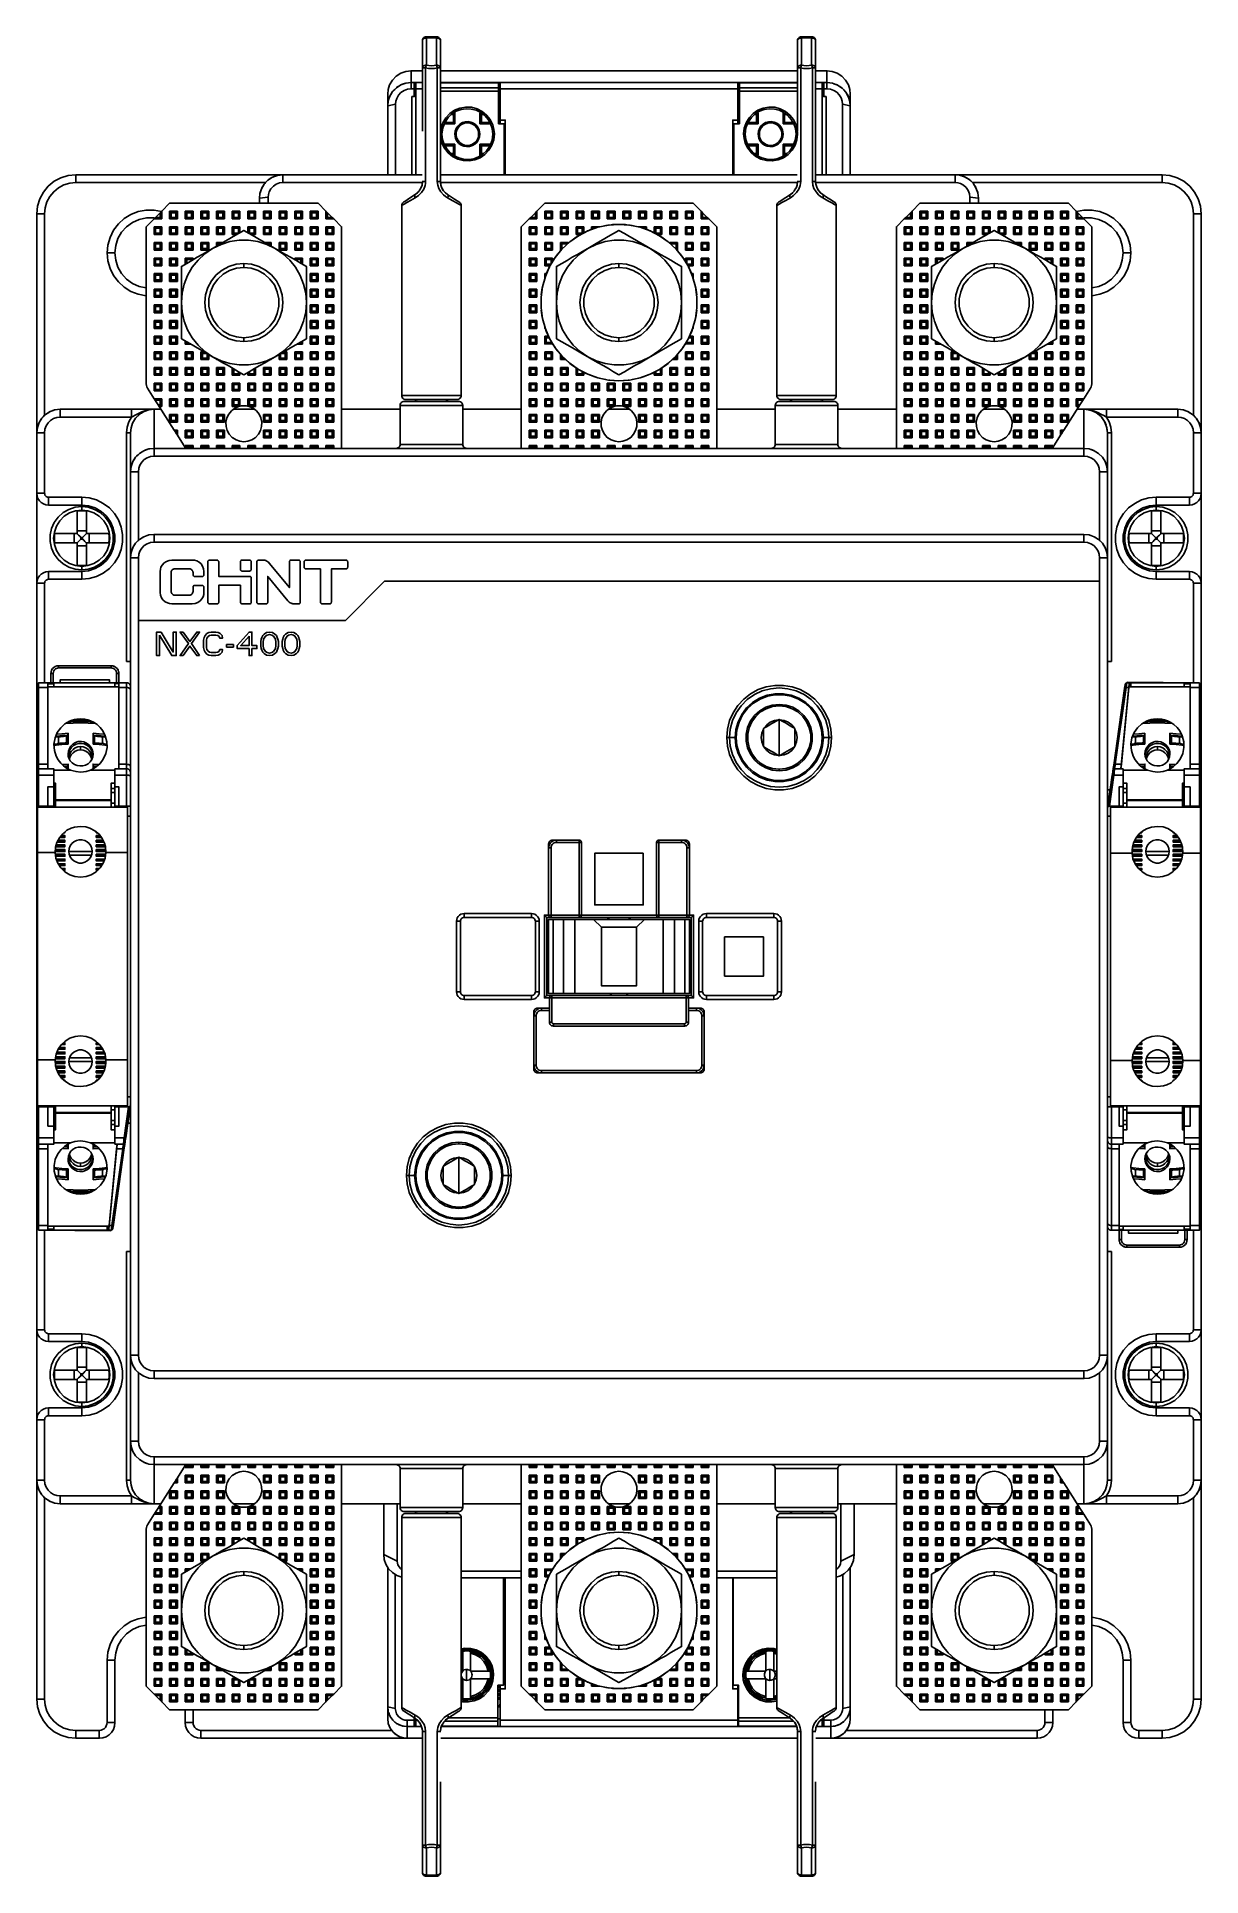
# Model space of a CAD drawing. Header units: millimetres. Extents: x 0 to 149, y 0 to 235.
import ezdxf

# ---------------------------------------------------------------- set-up
doc = ezdxf.new("R2010")
doc.units = ezdxf.units.MM

# ---------------------------------------------------------------- blocks, each defined once
blk = doc.blocks.new('CHINT_eff9f46a43ee547783ba41a7551f6a23_FACE_0')
at = {"color": 141, "linetype": 'Continuous', "true_color": 0x40d9ff}
for p, q in [((51.15, 235.3), (49.85, 235.3)), ((99.15, 235.3), (97.85, 235.3)), ((49.75, 216.79), (49.75, 231.31)), ((51.25, 231.31), (51.25, 216.79)), ((97.35, 230.95), (51.65, 230.95)), ((57.25, 230.95), (91.75, 230.95)), ((91.75, 230.95), (92.08, 230.95)), ((91.75, 230.95), (91.75, 230.95)), ((97.75, 216.79), (97.75, 231.31)), ((99.25, 231.31), (99.25, 216.79)), ((97.35, 229.45), (51.65, 229.45)), ((59.3, 229.45), (51.65, 229.45)), ((51.65, 229.45), (59.1, 229.45)), ((59.1, 229.45), (59.3, 229.45)), ((59.1, 228.45), (59.3, 228.45)), ((59.3, 228.65), (59.3, 229.45)), ((59.3, 229.45), (89.7, 229.45)), ((59.3, 228.65), (89.7, 228.65)), ((89.9, 229.45), (89.7, 229.45)), ((89.7, 229.45), (89.7, 228.65)), ((97.35, 229.45), (89.7, 229.45)), ((89.9, 228.45), (89.7, 228.45)), ((89.9, 229.45), (97.35, 229.45)), ((59.1, 226.95), (59.3, 226.95)), ((59.3, 225.95), (59.1, 225.95)), ((89.7, 226.95), (89.9, 226.95)), ((89.9, 225.95), (89.7, 225.95)), ((52.29, 224.47), (52.29, 224.35)), ((53.31, 225.35), (53.31, 224.35)), ((56.89, 224.35), (56.89, 225.35)), ((57.91, 224.35), (57.91, 224.45)), ((59.3, 225.83), (59.1, 225.83)), ((59.3, 225.72), (59.1, 225.72)), ((59.3, 225.45), (59.1, 225.45)), ((59.3, 225.33), (59.1, 225.33)), ((59.3, 225.22), (59.1, 225.22)), ((59.3, 224.95), (59.1, 224.95)), ((59.3, 224.83), (59.1, 224.83)), ((59.3, 224.72), (59.1, 224.72)), ((59.3, 224.45), (59.1, 224.45)), ((59.3, 224.33), (59.1, 224.33)), ((59.3, 224.22), (59.1, 224.22)), ((89.7, 225.83), (89.9, 225.83)), ((89.9, 225.72), (89.7, 225.72)), ((89.9, 225.45), (89.7, 225.45)), ((89.7, 225.33), (89.9, 225.33)), ((89.9, 225.22), (89.7, 225.22)), ((89.9, 224.95), (89.7, 224.95)), ((89.7, 224.83), (89.9, 224.83)), ((89.9, 224.72), (89.7, 224.72)), ((89.9, 224.45), (89.7, 224.45)), ((89.7, 224.33), (89.9, 224.33)), ((89.9, 224.22), (89.7, 224.22)), ((91.09, 224.47), (91.09, 224.35)), ((92.11, 225.35), (92.11, 224.35)), ((95.69, 224.35), (95.69, 225.35)), ((96.71, 224.35), (96.71, 224.45)), ((52.29, 221.35), (52.29, 221.25)), ((53.31, 221.35), (53.31, 220.35)), ((56.89, 220.35), (56.89, 221.35)), ((57.91, 221.23), (57.91, 221.35)), ((91.09, 221.35), (91.09, 221.25)), ((92.11, 221.35), (92.11, 220.35)), ((95.69, 220.35), (95.69, 221.35)), ((96.71, 221.23), (96.71, 221.35)), ((29.19, 216.55), (29.26, 216.65)), ((29.26, 216.65), (29.44, 216.81)), ((51.67, 216.66), (51.66, 216.66)), ((97.33, 216.66), (51.67, 216.66)), ((97.31, 217.65), (51.69, 217.65)), ((99.67, 216.66), (99.66, 216.66)), ((48.95, 215.61), (48.82, 215.45)), ((49.15, 215.95), (49.1, 215.86)), ((49.3, 216.37), (49.29, 216.34)), ((51.85, 215.95), (51.71, 216.34)), ((52.05, 215.61), (51.9, 215.86)), ((52.29, 215.33), (52.18, 215.45)), ((52.25, 215.37), (52.28, 215.34)), ((96.95, 215.61), (96.82, 215.45)), ((97.15, 215.95), (97.1, 215.86)), ((97.3, 216.37), (97.29, 216.34)), ((99.85, 215.95), (99.71, 216.34)), ((100.05, 215.61), (99.9, 215.86)), ((100.29, 215.33), (100.18, 215.45)), ((100.25, 215.37), (100.28, 215.34)), ((15.2, 212.2), (15.8, 212.8)), ((15.2, 212.2), (15.8, 212.2)), ((15.8, 212.2), (15.8, 212.8)), ((15.8, 212.2), (16, 212)), ((17.2, 212.8), (17, 213)), ((18, 213), (17, 213)), ((17, 213), (17, 212)), ((17.2, 212.2), (17, 212)), ((17, 212), (18, 212)), ((17.8, 212.8), (17.2, 212.8)), ((17.2, 212.8), (17.2, 212.2)), ((17.2, 212.2), (17.8, 212.2)), ((17.8, 212.8), (18, 213)), ((17.8, 212.2), (17.8, 212.8)), ((17.8, 212.2), (18, 212)), ((18, 212), (18, 213)), ((19.2, 212.8), (19, 213)), ((20, 213), (19, 213)), ((19, 213), (19, 212)), ((19.2, 212.2), (19, 212)), ((19, 212), (20, 212)), ((19.8, 212.8), (19.2, 212.8)), ((19.2, 212.8), (19.2, 212.2)), ((19.2, 212.2), (19.8, 212.2)), ((19.8, 212.8), (20, 213)), ((19.8, 212.2), (19.8, 212.8)), ((19.8, 212.2), (20, 212)), ((20, 212), (20, 213)), ((21.2, 212.8), (21, 213)), ((22, 213), (21, 213)), ((21, 213), (21, 212)), ((21.2, 212.2), (21, 212)), ((21, 212), (22, 212)), ((21.8, 212.8), (21.2, 212.8)), ((21.2, 212.8), (21.2, 212.2)), ((21.2, 212.2), (21.8, 212.2)), ((21.8, 212.8), (22, 213)), ((21.8, 212.2), (21.8, 212.8)), ((21.8, 212.2), (22, 212)), ((22, 212), (22, 213)), ((23.2, 212.8), (23, 213)), ((24, 213), (23, 213)), ((23, 213), (23, 212)), ((23.2, 212.2), (23, 212)), ((23, 212), (24, 212)), ((23.8, 212.8), (23.2, 212.8)), ((23.2, 212.8), (23.2, 212.2)), ((23.2, 212.2), (23.8, 212.2)), ((23.8, 212.8), (24, 213)), ((23.8, 212.2), (23.8, 212.8)), ((23.8, 212.2), (24, 212)), ((24, 212), (24, 213)), ((25.2, 212.8), (25, 213)), ((26, 213), (25, 213)), ((25, 213), (25, 212)), ((25.2, 212.2), (25, 212)), ((25, 212), (26, 212)), ((25.8, 212.8), (25.2, 212.8)), ((25.2, 212.8), (25.2, 212.2)), ((25.2, 212.2), (25.8, 212.2)), ((25.8, 212.8), (26, 213)), ((25.8, 212.2), (25.8, 212.8)), ((25.8, 212.2), (26, 212)), ((26, 212), (26, 213)), ((27.2, 212.8), (27, 213)), ((27, 213), (27, 212)), ((28, 213), (27, 213)), ((27.2, 212.2), (27, 212)), ((27, 212), (28, 212)), ((27.8, 212.8), (27.2, 212.8)), ((27.2, 212.8), (27.2, 212.2)), ((27.2, 212.2), (27.8, 212.2)), ((27.8, 212.8), (28, 213)), ((27.8, 212.2), (27.8, 212.8)), ((27.8, 212.2), (28, 212)), ((28, 212), (28, 213)), ((29.2, 212.8), (29, 213)), ((29, 213), (29, 212)), ((30, 213), (29, 213)), ((29.2, 212.2), (29, 212)), ((29, 212), (30, 212)), ((29.8, 212.8), (29.2, 212.8)), ((29.2, 212.8), (29.2, 212.2)), ((29.2, 212.2), (29.8, 212.2)), ((29.8, 212.8), (30, 213)), ((29.8, 212.2), (29.8, 212.8)), ((29.8, 212.2), (30, 212)), ((30, 212), (30, 213)), ((31.2, 212.8), (31, 213)), ((31, 213), (31, 212)), ((32, 213), (31, 213)), ((31.2, 212.2), (31, 212)), ((31, 212), (32, 212)), ((31.8, 212.8), (31.2, 212.8)), ((31.2, 212.8), (31.2, 212.2)), ((31.2, 212.2), (31.8, 212.2)), ((31.8, 212.8), (32, 213)), ((31.8, 212.2), (31.8, 212.8)), ((31.8, 212.2), (32, 212)), ((32, 212), (32, 213)), ((33.2, 212.8), (33, 213)), ((33, 213), (33, 212)), ((34, 213), (33, 213)), ((33.2, 212.2), (33, 212)), ((33, 212), (34, 212)), ((33.8, 212.8), (33.2, 212.8)), ((33.2, 212.8), (33.2, 212.2)), ((33.2, 212.2), (33.8, 212.2)), ((33.8, 212.8), (34, 213)), ((33.8, 212.2), (33.8, 212.8)), ((33.8, 212.2), (34, 212)), ((34, 212), (34, 213)), ((35.2, 212.8), (35, 213)), ((35, 213), (35, 212)), ((36, 213), (35, 213)), ((35.2, 212.2), (35, 212)), ((35, 212), (36, 212)), ((35.8, 212.8), (35.2, 212.8)), ((35.2, 212.8), (35.2, 212.2)), ((35.2, 212.2), (35.8, 212.2)), ((35.8, 212.8), (36, 213)), ((35.8, 212.2), (35.8, 212.8)), ((35.8, 212.2), (36, 212)), ((36, 212), (36, 213)), ((37.2, 212.2), (37, 212)), ((37.2, 212.8), (37.2, 212.2)), ((37.2, 212.8), (37.8, 212.2)), ((37.2, 212.2), (37.8, 212.2)), ((46.7, 213.73), (46.7, 189.4)), ((54.3, 189.4), (54.3, 213.73)), ((63.2, 212.2), (63.8, 212.8)), ((63.2, 212.2), (63.8, 212.2)), ((63.8, 212.2), (63.8, 212.8)), ((63.8, 212.2), (64, 212)), ((65.2, 212.8), (65, 213)), ((66, 213), (65, 213)), ((65, 213), (65, 212)), ((65.2, 212.2), (65, 212)), ((65, 212), (66, 212)), ((65.8, 212.8), (65.2, 212.8)), ((65.2, 212.8), (65.2, 212.2)), ((65.2, 212.2), (65.8, 212.2)), ((65.8, 212.8), (66, 213)), ((65.8, 212.2), (65.8, 212.8)), ((65.8, 212.2), (66, 212)), ((66, 212), (66, 213)), ((67.2, 212.8), (67, 213)), ((68, 213), (67, 213)), ((67, 213), (67, 212)), ((67.2, 212.2), (67, 212)), ((67, 212), (68, 212)), ((67.8, 212.8), (67.2, 212.8)), ((67.2, 212.8), (67.2, 212.2)), ((67.2, 212.2), (67.8, 212.2)), ((67.8, 212.8), (68, 213)), ((67.8, 212.2), (67.8, 212.8)), ((67.8, 212.2), (68, 212)), ((68, 212), (68, 213)), ((69.2, 212.8), (69, 213)), ((70, 213), (69, 213)), ((69, 213), (69, 212)), ((69.2, 212.2), (69, 212)), ((69, 212), (70, 212)), ((69.8, 212.8), (69.2, 212.8)), ((69.2, 212.8), (69.2, 212.2)), ((69.2, 212.2), (69.8, 212.2)), ((69.8, 212.8), (70, 213)), ((69.8, 212.2), (69.8, 212.8)), ((69.8, 212.2), (70, 212)), ((70, 212), (70, 213)), ((71.2, 212.8), (71, 213)), ((72, 213), (71, 213)), ((71, 213), (71, 212)), ((71.2, 212.2), (71, 212)), ((71, 212), (72, 212)), ((71.8, 212.8), (71.2, 212.8)), ((71.2, 212.8), (71.2, 212.2)), ((71.2, 212.2), (71.8, 212.2)), ((71.8, 212.8), (72, 213)), ((71.8, 212.2), (71.8, 212.8)), ((71.8, 212.2), (72, 212)), ((72, 212), (72, 213)), ((73.2, 212.8), (73, 213)), ((74, 213), (73, 213)), ((73, 213), (73, 212)), ((73.2, 212.2), (73, 212)), ((73, 212), (74, 212)), ((73.8, 212.8), (73.2, 212.8)), ((73.2, 212.8), (73.2, 212.2)), ((73.2, 212.2), (73.8, 212.2)), ((73.8, 212.8), (74, 213)), ((73.8, 212.2), (73.8, 212.8)), ((73.8, 212.2), (74, 212)), ((74, 212), (74, 213)), ((75.2, 212.8), (75, 213)), ((76, 213), (75, 213)), ((75, 213), (75, 212)), ((75.2, 212.2), (75, 212)), ((75, 212), (76, 212)), ((75.8, 212.8), (75.2, 212.8)), ((75.2, 212.8), (75.2, 212.2)), ((75.2, 212.2), (75.8, 212.2)), ((75.8, 212.8), (76, 213)), ((75.8, 212.2), (75.8, 212.8)), ((75.8, 212.2), (76, 212)), ((76, 212), (76, 213)), ((77.2, 212.8), (77, 213)), ((78, 213), (77, 213)), ((77, 213), (77, 212)), ((77.2, 212.2), (77, 212)), ((77, 212), (78, 212)), ((77.8, 212.8), (77.2, 212.8)), ((77.2, 212.8), (77.2, 212.2)), ((77.2, 212.2), (77.8, 212.2)), ((77.8, 212.8), (78, 213)), ((77.8, 212.2), (77.8, 212.8)), ((77.8, 212.2), (78, 212)), ((78, 212), (78, 213)), ((79.2, 212.8), (79, 213)), ((80, 213), (79, 213)), ((79, 213), (79, 212)), ((79.2, 212.2), (79, 212)), ((79, 212), (80, 212)), ((79.8, 212.8), (79.2, 212.8)), ((79.2, 212.8), (79.2, 212.2)), ((79.2, 212.2), (79.8, 212.2)), ((79.8, 212.8), (80, 213)), ((79.8, 212.2), (79.8, 212.8)), ((79.8, 212.2), (80, 212)), ((80, 212), (80, 213)), ((81.2, 212.8), (81, 213)), ((82, 213), (81, 213)), ((81, 213), (81, 212)), ((81.2, 212.2), (81, 212)), ((81, 212), (82, 212)), ((81.8, 212.8), (81.2, 212.8)), ((81.2, 212.8), (81.2, 212.2)), ((81.2, 212.2), (81.8, 212.2)), ((81.8, 212.8), (82, 213)), ((81.8, 212.2), (81.8, 212.8)), ((81.8, 212.2), (82, 212)), ((82, 212), (82, 213)), ((83.2, 212.8), (83, 213)), ((84, 213), (83, 213)), ((83, 213), (83, 212)), ((83.2, 212.2), (83, 212)), ((83, 212), (84, 212)), ((83.8, 212.8), (83.2, 212.8)), ((83.2, 212.8), (83.2, 212.2)), ((83.2, 212.2), (83.8, 212.2)), ((83.8, 212.8), (84, 213)), ((83.8, 212.2), (83.8, 212.8)), ((83.8, 212.2), (84, 212)), ((84, 212), (84, 213)), ((85.2, 212.2), (85, 212)), ((85.2, 212.8), (85.8, 212.2)), ((85.2, 212.8), (85.2, 212.2)), ((85.2, 212.2), (85.8, 212.2)), ((94.7, 213.73), (94.7, 189.4)), ((102.3, 189.4), (102.3, 213.73)), ((111.8, 212.8), (111.2, 212.2)), ((111.8, 212.2), (111.2, 212.2)), ((111.8, 212.8), (111.8, 212.2)), ((111.8, 212.2), (112, 212)), ((113.2, 212.8), (113, 213)), ((113, 212), (113, 213)), ((113, 213), (114, 213)), ((113.2, 212.2), (113, 212)), ((114, 212), (113, 212)), ((113.2, 212.8), (113.8, 212.8)), ((113.2, 212.2), (113.2, 212.8)), ((113.8, 212.2), (113.2, 212.2)), ((113.8, 212.8), (114, 213)), ((113.8, 212.8), (113.8, 212.2)), ((113.8, 212.2), (114, 212)), ((114, 213), (114, 212)), ((115.2, 212.8), (115, 213)), ((115, 212), (115, 213)), ((115, 213), (116, 213)), ((115.2, 212.2), (115, 212)), ((116, 212), (115, 212)), ((115.2, 212.8), (115.8, 212.8)), ((115.2, 212.2), (115.2, 212.8)), ((115.8, 212.2), (115.2, 212.2)), ((115.8, 212.8), (116, 213)), ((115.8, 212.8), (115.8, 212.2)), ((115.8, 212.2), (116, 212)), ((116, 213), (116, 212)), ((117.2, 212.8), (117, 213)), ((117, 212), (117, 213)), ((117, 213), (118, 213)), ((117.2, 212.2), (117, 212)), ((118, 212), (117, 212)), ((117.2, 212.8), (117.8, 212.8)), ((117.2, 212.2), (117.2, 212.8)), ((117.8, 212.2), (117.2, 212.2)), ((117.8, 212.8), (118, 213)), ((117.8, 212.8), (117.8, 212.2)), ((117.8, 212.2), (118, 212)), ((118, 213), (118, 212)), ((119.2, 212.8), (119, 213)), ((119, 212), (119, 213)), ((119, 213), (120, 213)), ((119.2, 212.2), (119, 212)), ((120, 212), (119, 212)), ((119.2, 212.8), (119.8, 212.8)), ((119.2, 212.2), (119.2, 212.8)), ((119.8, 212.2), (119.2, 212.2)), ((119.8, 212.8), (120, 213)), ((119.8, 212.8), (119.8, 212.2)), ((119.8, 212.2), (120, 212)), ((120, 213), (120, 212)), ((121.2, 212.8), (121, 213)), ((121, 212), (121, 213)), ((121, 213), (122, 213)), ((121.2, 212.2), (121, 212)), ((122, 212), (121, 212)), ((121.2, 212.8), (121.8, 212.8)), ((121.2, 212.2), (121.2, 212.8)), ((121.8, 212.2), (121.2, 212.2)), ((121.8, 212.8), (122, 213)), ((121.8, 212.8), (121.8, 212.2)), ((121.8, 212.2), (122, 212)), ((122, 213), (122, 212)), ((123.2, 212.8), (123, 213)), ((123, 212), (123, 213)), ((123, 213), (124, 213)), ((123.2, 212.2), (123, 212)), ((124, 212), (123, 212)), ((123.2, 212.2), (123.2, 212.8)), ((123.2, 212.8), (123.8, 212.8)), ((123.8, 212.2), (123.2, 212.2)), ((123.8, 212.8), (124, 213)), ((123.8, 212.8), (123.8, 212.2)), ((123.8, 212.2), (124, 212)), ((124, 213), (124, 212)), ((125.2, 212.8), (125, 213)), ((125, 212), (125, 213)), ((125, 213), (126, 213)), ((125.2, 212.2), (125, 212)), ((126, 212), (125, 212)), ((125.2, 212.8), (125.8, 212.8)), ((125.2, 212.2), (125.2, 212.8)), ((125.8, 212.2), (125.2, 212.2)), ((125.8, 212.8), (126, 213)), ((125.8, 212.8), (125.8, 212.2)), ((125.8, 212.2), (126, 212)), ((126, 213), (126, 212)), ((127.2, 212.8), (127, 213)), ((127, 212), (127, 213)), ((127, 213), (128, 213)), ((127.2, 212.2), (127, 212)), ((128, 212), (127, 212)), ((127.2, 212.8), (127.8, 212.8)), ((127.2, 212.2), (127.2, 212.8)), ((127.8, 212.2), (127.2, 212.2)), ((127.8, 212.8), (128, 213)), ((127.8, 212.8), (127.8, 212.2)), ((127.8, 212.2), (128, 212)), ((128, 213), (128, 212)), ((129.2, 212.8), (129, 213)), ((129, 212), (129, 213)), ((129, 213), (130, 213)), ((129.2, 212.2), (129, 212)), ((130, 212), (129, 212)), ((129.2, 212.8), (129.8, 212.8)), ((129.2, 212.2), (129.2, 212.8)), ((129.8, 212.2), (129.2, 212.2)), ((129.8, 212.8), (130, 213)), ((129.8, 212.8), (129.8, 212.2)), ((129.8, 212.2), (130, 212)), ((130, 213), (130, 212)), ((131.2, 212.8), (131, 213)), ((131, 212), (131, 213)), ((131, 213), (132, 213)), ((131.2, 212.2), (131, 212)), ((132, 212), (131, 212)), ((131.2, 212.8), (131.8, 212.8)), ((131.2, 212.2), (131.2, 212.8)), ((131.8, 212.2), (131.2, 212.2)), ((131.8, 212.8), (132, 213)), ((131.8, 212.8), (131.8, 212.2)), ((131.8, 212.2), (132, 212)), ((132, 213), (132, 212)), ((133.2, 212.2), (133, 212)), ((133.2, 212.2), (133.2, 212.8)), ((133.8, 212.2), (133.2, 212.8)), ((133.8, 212.2), (133.2, 212.2)), ((15.2, 210.8), (15, 211)), ((16, 211), (15, 211)), ((15, 211), (15, 210)), ((15.2, 210.2), (15, 210)), ((15, 210), (16, 210)), ((15.8, 210.8), (15.2, 210.8)), ((15.2, 210.8), (15.2, 210.2)), ((15.2, 210.2), (15.8, 210.2)), ((15.8, 210.8), (16, 211)), ((15.8, 210.2), (15.8, 210.8)), ((15.8, 210.2), (16, 210)), ((16, 210), (16, 211)), ((17.2, 210.8), (17, 211)), ((18, 211), (17, 211)), ((17, 211), (17, 210)), ((17.2, 210.2), (17, 210)), ((17, 210), (18, 210)), ((17.8, 210.8), (17.2, 210.8)), ((17.2, 210.8), (17.2, 210.2)), ((17.2, 210.2), (17.8, 210.2)), ((17.8, 210.8), (18, 211)), ((17.8, 210.2), (17.8, 210.8)), ((17.8, 210.2), (18, 210)), ((18, 210), (18, 211)), ((19.2, 210.8), (19, 211)), ((20, 211), (19, 211)), ((19, 211), (19, 210)), ((19.2, 210.2), (19, 210)), ((19, 210), (20, 210)), ((19.8, 210.8), (19.2, 210.8)), ((19.2, 210.8), (19.2, 210.2)), ((19.2, 210.2), (19.8, 210.2)), ((19.8, 210.8), (20, 211)), ((19.8, 210.2), (19.8, 210.8)), ((19.8, 210.2), (20, 210)), ((20, 210), (20, 211)), ((21.2, 210.8), (21, 211)), ((22, 211), (21, 211)), ((21, 211), (21, 210)), ((21.2, 210.2), (21, 210)), ((21, 210), (22, 210)), ((21.8, 210.8), (21.2, 210.8)), ((21.2, 210.8), (21.2, 210.2)), ((21.2, 210.2), (21.8, 210.2)), ((21.8, 210.8), (22, 211)), ((21.8, 210.2), (21.8, 210.8)), ((21.8, 210.2), (22, 210)), ((22, 210), (22, 211)), ((23.2, 210.8), (23, 211)), ((24, 211), (23, 211)), ((23, 211), (23, 210)), ((23.2, 210.2), (23, 210)), ((23, 210), (24, 210)), ((23.8, 210.8), (23.2, 210.8)), ((23.2, 210.8), (23.2, 210.2)), ((23.2, 210.2), (23.8, 210.2)), ((23.8, 210.8), (24, 211)), ((23.8, 210.2), (23.8, 210.8)), ((23.8, 210.2), (24, 210)), ((24, 210), (24, 211)), ((25.2, 210.8), (25, 211)), ((26, 211), (25, 211)), ((25, 211), (25, 210)), ((25.2, 210.2), (25, 210)), ((25, 210), (25.57, 210)), ((25.8, 210.8), (25.2, 210.8)), ((25.2, 210.8), (25.2, 210.2)), ((25.2, 210.2), (25.8, 210.2)), ((25.8, 210.8), (26, 211)), ((25.8, 210.2), (25.8, 210.8)), ((25.8, 210.2), (25.84, 210.16)), ((26, 210.25), (26, 211)), ((27.2, 210.8), (27, 211)), ((28, 211), (27, 211)), ((27, 211), (27, 210.25)), ((27.2, 210.2), (27.16, 210.16)), ((27.8, 210.8), (27.2, 210.8)), ((27.2, 210.8), (27.2, 210.2)), ((27.2, 210.2), (27.8, 210.2)), ((27.43, 210), (28, 210)), ((27.8, 210.8), (28, 211)), ((27.8, 210.2), (27.8, 210.8)), ((27.8, 210.2), (28, 210)), ((28, 210), (28, 211)), ((29.2, 210.8), (29, 211)), ((30, 211), (29, 211)), ((29, 211), (29, 210)), ((29.2, 210.2), (29, 210)), ((29, 210), (30, 210)), ((29.8, 210.8), (29.2, 210.8)), ((29.2, 210.8), (29.2, 210.2)), ((29.2, 210.2), (29.8, 210.2)), ((29.8, 210.8), (30, 211)), ((29.8, 210.2), (29.8, 210.8)), ((29.8, 210.2), (30, 210)), ((30, 210), (30, 211)), ((31.2, 210.8), (31, 211)), ((32, 211), (31, 211)), ((31, 211), (31, 210)), ((31.2, 210.2), (31, 210)), ((31, 210), (32, 210)), ((31.8, 210.8), (31.2, 210.8)), ((31.2, 210.8), (31.2, 210.2)), ((31.2, 210.2), (31.8, 210.2)), ((31.8, 210.8), (32, 211)), ((31.8, 210.2), (31.8, 210.8)), ((31.8, 210.2), (32, 210)), ((32, 210), (32, 211)), ((33.2, 210.8), (33, 211)), ((34, 211), (33, 211)), ((33, 211), (33, 210)), ((33.2, 210.2), (33, 210)), ((33, 210), (34, 210)), ((33.8, 210.8), (33.2, 210.8)), ((33.2, 210.8), (33.2, 210.2)), ((33.2, 210.2), (33.8, 210.2)), ((33.8, 210.8), (34, 211)), ((33.8, 210.2), (33.8, 210.8)), ((33.8, 210.2), (34, 210)), ((34, 210), (34, 211)), ((35.2, 210.8), (35, 211)), ((36, 211), (35, 211)), ((35, 211), (35, 210)), ((35.2, 210.2), (35, 210)), ((35, 210), (36, 210)), ((35.8, 210.8), (35.2, 210.8)), ((35.2, 210.8), (35.2, 210.2)), ((35.2, 210.2), (35.8, 210.2)), ((35.8, 210.8), (36, 211)), ((35.8, 210.2), (35.8, 210.8)), ((35.8, 210.2), (36, 210)), ((36, 210), (36, 211)), ((37.2, 210.8), (37, 211)), ((38, 211), (37, 211)), ((37, 211), (37, 210)), ((37.2, 210.2), (37, 210)), ((37, 210), (38, 210)), ((37.8, 210.8), (37.2, 210.8)), ((37.2, 210.8), (37.2, 210.2)), ((37.2, 210.2), (37.8, 210.2)), ((37.8, 210.8), (38, 211)), ((37.8, 210.2), (37.8, 210.8)), ((37.8, 210.2), (38, 210)), ((38, 210), (38, 211)), ((63.2, 210.8), (63, 211)), ((64, 211), (63, 211)), ((63, 211), (63, 210)), ((63.2, 210.2), (63, 210)), ((63, 210), (64, 210)), ((63.8, 210.8), (63.2, 210.8)), ((63.2, 210.8), (63.2, 210.2)), ((63.2, 210.2), (63.8, 210.2)), ((63.8, 210.8), (64, 211)), ((63.8, 210.2), (63.8, 210.8)), ((63.8, 210.2), (64, 210)), ((64, 210), (64, 211)), ((65.2, 210.8), (65, 211)), ((66, 211), (65, 211)), ((65, 211), (65, 210)), ((65.2, 210.2), (65, 210)), ((65, 210), (66, 210)), ((65.8, 210.8), (65.2, 210.8)), ((65.2, 210.8), (65.2, 210.2)), ((65.2, 210.2), (65.8, 210.2)), ((65.8, 210.8), (66, 211)), ((65.8, 210.2), (65.8, 210.8)), ((65.8, 210.2), (66, 210)), ((66, 210), (66, 211)), ((67.2, 210.8), (67, 211)), ((68, 211), (67, 211)), ((67, 211), (67, 210)), ((67.2, 210.2), (67, 210)), ((67, 210), (68, 210)), ((67.8, 210.8), (67.2, 210.8)), ((67.2, 210.8), (67.2, 210.2)), ((67.2, 210.2), (67.8, 210.2)), ((67.8, 210.8), (68, 211)), ((67.8, 210.2), (67.8, 210.8)), ((67.8, 210.2), (68, 210)), ((68, 210), (68, 211)), ((69.2, 210.8), (69, 211)), ((69, 211), (69, 210)), ((70, 211), (69, 211)), ((69.2, 210.2), (69, 210)), ((69, 210), (69.57, 210)), ((69.8, 210.8), (69.2, 210.8)), ((69.2, 210.8), (69.2, 210.2)), ((69.2, 210.2), (69.8, 210.2)), ((69.37, 209.88), (69.57, 210)), ((69.57, 210), (69.6, 210)), ((69.8, 210.8), (70, 211)), ((69.8, 210.2), (69.8, 210.8)), ((69.8, 210.2), (69.87, 210.13)), ((71.2, 210.8), (71, 211)), ((72.03, 210.99), (71, 211)), ((71.44, 210.8), (71.2, 210.8)), ((71.2, 210.8), (71.2, 210.72)), ((72.01, 210.97), (72.03, 210.99)), ((72.03, 210.98), (72.03, 210.99)), ((78, 211), (76.97, 210.99)), ((76.99, 210.97), (76.97, 210.99)), ((76.97, 210.99), (76.97, 210.98)), ((77.8, 210.8), (77.56, 210.8)), ((77.8, 210.8), (78, 211)), ((77.8, 210.72), (77.8, 210.8)), ((79.2, 210.8), (79, 211)), ((80, 211), (79, 211)), ((79.2, 210.2), (79.13, 210.13)), ((79.8, 210.8), (79.2, 210.8)), ((79.2, 210.8), (79.2, 210.2)), ((79.2, 210.2), (79.8, 210.2)), ((79.4, 210), (79.43, 210)), ((79.43, 210), (80, 210)), ((79.43, 210), (79.63, 209.88)), ((79.8, 210.8), (80, 211)), ((79.8, 210.2), (79.8, 210.8)), ((79.8, 210.2), (80, 210)), ((80, 210), (80, 211)), ((81.2, 210.8), (81, 211)), ((82, 211), (81, 211)), ((81, 211), (81, 210)), ((81.2, 210.2), (81, 210)), ((81, 210), (82, 210)), ((81.8, 210.8), (81.2, 210.8)), ((81.2, 210.8), (81.2, 210.2)), ((81.2, 210.2), (81.8, 210.2)), ((81.8, 210.8), (82, 211)), ((81.8, 210.2), (81.8, 210.8)), ((81.8, 210.2), (82, 210)), ((82, 210), (82, 211)), ((83.2, 210.8), (83, 211)), ((84, 211), (83, 211)), ((83, 211), (83, 210)), ((83.2, 210.2), (83, 210)), ((83, 210), (84, 210)), ((83.8, 210.8), (83.2, 210.8)), ((83.2, 210.8), (83.2, 210.2)), ((83.2, 210.2), (83.8, 210.2)), ((83.8, 210.8), (84, 211)), ((83.8, 210.2), (83.8, 210.8)), ((83.8, 210.2), (84, 210)), ((84, 210), (84, 211)), ((85.2, 210.8), (85, 211)), ((86, 211), (85, 211)), ((85, 211), (85, 210)), ((85.2, 210.2), (85, 210)), ((85, 210), (86, 210)), ((85.8, 210.8), (85.2, 210.8)), ((85.2, 210.8), (85.2, 210.2)), ((85.2, 210.2), (85.8, 210.2)), ((85.8, 210.8), (86, 211)), ((85.8, 210.2), (85.8, 210.8)), ((85.8, 210.2), (86, 210)), ((86, 210), (86, 211)), ((111.2, 210.8), (111, 211)), ((111, 210), (111, 211)), ((111, 211), (112, 211)), ((111.2, 210.2), (111, 210)), ((112, 210), (111, 210)), ((111.2, 210.8), (111.8, 210.8)), ((111.2, 210.2), (111.2, 210.8)), ((111.8, 210.2), (111.2, 210.2)), ((111.8, 210.8), (112, 211)), ((111.8, 210.8), (111.8, 210.2)), ((111.8, 210.2), (112, 210)), ((112, 211), (112, 210)), ((113.2, 210.8), (113, 211)), ((113, 210), (113, 211)), ((113, 211), (114, 211)), ((113.2, 210.2), (113, 210)), ((114, 210), (113, 210)), ((113.2, 210.2), (113.2, 210.8)), ((113.2, 210.8), (113.8, 210.8)), ((113.8, 210.2), (113.2, 210.2)), ((113.8, 210.8), (114, 211)), ((113.8, 210.8), (113.8, 210.2)), ((113.8, 210.2), (114, 210)), ((114, 211), (114, 210)), ((115.2, 210.8), (115, 211)), ((115, 210), (115, 211)), ((115, 211), (116, 211)), ((115.2, 210.2), (115, 210)), ((116, 210), (115, 210)), ((115.2, 210.2), (115.2, 210.8)), ((115.2, 210.8), (115.8, 210.8)), ((115.8, 210.2), (115.2, 210.2)), ((115.8, 210.8), (116, 211)), ((115.8, 210.8), (115.8, 210.2)), ((115.8, 210.2), (116, 210)), ((116, 211), (116, 210)), ((117.2, 210.8), (117, 211)), ((117, 210), (117, 211)), ((117, 211), (118, 211)), ((117.2, 210.2), (117, 210)), ((118, 210), (117, 210)), ((117.2, 210.2), (117.2, 210.8)), ((117.2, 210.8), (117.8, 210.8)), ((117.8, 210.2), (117.2, 210.2)), ((117.8, 210.8), (118, 211)), ((117.8, 210.8), (117.8, 210.2)), ((117.8, 210.2), (118, 210)), ((118, 211), (118, 210)), ((119.2, 210.8), (119, 211)), ((119, 210), (119, 211)), ((119, 211), (120, 211)), ((119.2, 210.2), (119, 210)), ((120, 210), (119, 210)), ((119.2, 210.2), (119.2, 210.8)), ((119.2, 210.8), (119.8, 210.8)), ((119.8, 210.2), (119.2, 210.2)), ((119.8, 210.8), (120, 211)), ((119.8, 210.8), (119.8, 210.2)), ((119.8, 210.2), (120, 210)), ((120, 211), (120, 210)), ((121.2, 210.8), (121, 211)), ((121, 210), (121, 211)), ((121, 211), (122, 211)), ((121.2, 210.2), (121, 210)), ((121.57, 210), (121, 210)), ((121.2, 210.2), (121.2, 210.8)), ((121.2, 210.8), (121.8, 210.8)), ((121.8, 210.2), (121.2, 210.2)), ((121.8, 210.8), (122, 211)), ((121.8, 210.8), (121.8, 210.2)), ((121.8, 210.2), (121.84, 210.16)), ((122, 211), (122, 210.25)), ((123.2, 210.8), (123, 211)), ((123, 210.25), (123, 211)), ((123, 211), (124, 211)), ((123.2, 210.2), (123.16, 210.16)), ((123.2, 210.2), (123.2, 210.8)), ((123.2, 210.8), (123.8, 210.8)), ((123.8, 210.2), (123.2, 210.2)), ((124, 210), (123.43, 210)), ((123.8, 210.8), (124, 211)), ((123.8, 210.8), (123.8, 210.2)), ((123.8, 210.2), (124, 210)), ((124, 211), (124, 210)), ((125.2, 210.8), (125, 211)), ((125, 210), (125, 211)), ((125, 211), (126, 211)), ((125.2, 210.2), (125, 210)), ((126, 210), (125, 210)), ((125.2, 210.2), (125.2, 210.8)), ((125.2, 210.8), (125.8, 210.8)), ((125.8, 210.2), (125.2, 210.2)), ((125.8, 210.8), (126, 211)), ((125.8, 210.8), (125.8, 210.2)), ((125.8, 210.2), (126, 210)), ((126, 211), (126, 210)), ((127.2, 210.8), (127, 211)), ((127, 210), (127, 211)), ((127, 211), (128, 211)), ((127.2, 210.2), (127, 210)), ((128, 210), (127, 210)), ((127.2, 210.2), (127.2, 210.8)), ((127.2, 210.8), (127.8, 210.8)), ((127.8, 210.2), (127.2, 210.2)), ((127.8, 210.8), (128, 211)), ((127.8, 210.8), (127.8, 210.2)), ((127.8, 210.2), (128, 210)), ((128, 211), (128, 210)), ((129.2, 210.8), (129, 211)), ((129, 210), (129, 211)), ((129, 211), (130, 211)), ((129.2, 210.2), (129, 210)), ((130, 210), (129, 210)), ((129.2, 210.2), (129.2, 210.8)), ((129.2, 210.8), (129.8, 210.8)), ((129.8, 210.2), (129.2, 210.2)), ((129.8, 210.8), (130, 211)), ((129.8, 210.8), (129.8, 210.2)), ((129.8, 210.2), (130, 210)), ((130, 211), (130, 210)), ((131.2, 210.8), (131, 211)), ((131, 210), (131, 211)), ((131, 211), (132, 211)), ((131.2, 210.2), (131, 210)), ((132, 210), (131, 210)), ((131.2, 210.2), (131.2, 210.8)), ((131.2, 210.8), (131.8, 210.8)), ((131.8, 210.2), (131.2, 210.2)), ((131.8, 210.8), (132, 211)), ((131.8, 210.8), (131.8, 210.2)), ((131.8, 210.2), (132, 210)), ((132, 211), (132, 210)), ((133.2, 210.8), (133, 211)), ((133, 210), (133, 211)), ((133, 211), (134, 211)), ((133.2, 210.2), (133, 210)), ((134, 210), (133, 210)), ((133.2, 210.8), (133.8, 210.8)), ((133.2, 210.2), (133.2, 210.8)), ((133.8, 210.2), (133.2, 210.2)), ((133.8, 210.8), (134, 211)), ((133.8, 210.8), (133.8, 210.2)), ((133.8, 210.2), (134, 210)), ((134, 211), (134, 210)), ((9, 207.65), (10, 207.65)), ((15.2, 208.8), (15, 209)), ((16, 209), (15, 209)), ((15, 209), (15, 208)), ((15.2, 208.2), (15, 208)), ((15, 208), (16, 208)), ((15.8, 208.8), (15.2, 208.8)), ((15.2, 208.8), (15.2, 208.2)), ((15.2, 208.2), (15.8, 208.2)), ((15.8, 208.8), (16, 209)), ((15.8, 208.2), (15.8, 208.8)), ((15.8, 208.2), (16, 208)), ((16, 208), (16, 209)), ((17.2, 208.8), (17, 209)), ((18, 209), (17, 209)), ((17, 209), (17, 208)), ((17.2, 208.2), (17, 208)), ((17, 208), (18, 208)), ((17.8, 208.8), (17.2, 208.8)), ((17.2, 208.8), (17.2, 208.2)), ((17.2, 208.2), (17.8, 208.2)), ((17.8, 208.8), (18, 209)), ((17.8, 208.2), (17.8, 208.8)), ((17.8, 208.2), (18, 208)), ((18, 208), (18, 209)), ((19.2, 208.8), (19, 209)), ((20, 209), (19, 209)), ((19, 209), (19, 208)), ((19.2, 208.2), (19, 208)), ((19, 208), (20, 208)), ((19.8, 208.8), (19.2, 208.8)), ((19.2, 208.8), (19.2, 208.2)), ((19.2, 208.2), (19.8, 208.2)), ((19.8, 208.8), (20, 209)), ((19.8, 208.2), (19.8, 208.8)), ((19.8, 208.2), (20, 208)), ((20, 208), (20, 209)), ((21.2, 208.8), (21, 209)), ((22, 209), (21, 209)), ((21, 209), (21, 208)), ((21.2, 208.2), (21, 208)), ((21, 208), (22, 208)), ((21.8, 208.8), (21.2, 208.8)), ((21.2, 208.8), (21.2, 208.2)), ((21.2, 208.2), (21.8, 208.2)), ((21.8, 208.8), (22, 209)), ((21.8, 208.2), (21.8, 208.8)), ((21.8, 208.2), (22, 208)), ((22, 208), (22, 209)), ((23.2, 208.8), (23, 209)), ((23.84, 209), (23, 209)), ((23, 209), (23, 208.52)), ((23.49, 208.8), (23.2, 208.8)), ((23.2, 208.8), (23.2, 208.63)), ((30, 209), (29.16, 209)), ((29.8, 208.8), (29.51, 208.8)), ((29.8, 208.8), (30, 209)), ((29.8, 208.63), (29.8, 208.8)), ((30, 208.52), (30, 209)), ((31.2, 208.8), (31, 209)), ((32, 209), (31, 209)), ((31, 209), (31, 208)), ((31.2, 208.2), (31, 208)), ((31, 208), (32, 208)), ((31.8, 208.8), (31.2, 208.8)), ((31.2, 208.8), (31.2, 208.2)), ((31.2, 208.2), (31.8, 208.2)), ((31.8, 208.8), (32, 209)), ((31.8, 208.2), (31.8, 208.8)), ((31.8, 208.2), (32, 208)), ((32, 208), (32, 209)), ((33.2, 208.8), (33, 209)), ((34, 209), (33, 209)), ((33, 209), (33, 208)), ((33.2, 208.2), (33, 208)), ((33, 208), (34, 208)), ((33.8, 208.8), (33.2, 208.8)), ((33.2, 208.8), (33.2, 208.2)), ((33.2, 208.2), (33.8, 208.2)), ((33.8, 208.8), (34, 209)), ((33.8, 208.2), (33.8, 208.8)), ((33.8, 208.2), (34, 208)), ((34, 208), (34, 209)), ((35.2, 208.8), (35, 209)), ((36, 209), (35, 209)), ((35, 209), (35, 208)), ((35.2, 208.2), (35, 208)), ((35, 208), (36, 208)), ((35.8, 208.8), (35.2, 208.8)), ((35.2, 208.8), (35.2, 208.2)), ((35.2, 208.2), (35.8, 208.2)), ((35.8, 208.8), (36, 209)), ((35.8, 208.2), (35.8, 208.8)), ((35.8, 208.2), (36, 208)), ((36, 208), (36, 209)), ((37.2, 208.8), (37, 209)), ((38, 209), (37, 209)), ((37, 209), (37, 208)), ((37.2, 208.2), (37, 208)), ((37, 208), (38, 208)), ((37.8, 208.8), (37.2, 208.8)), ((37.2, 208.8), (37.2, 208.2)), ((37.2, 208.2), (37.8, 208.2)), ((37.8, 208.8), (38, 209)), ((37.8, 208.2), (37.8, 208.8)), ((37.8, 208.2), (38, 208)), ((38, 208), (38, 209)), ((63.2, 208.8), (63, 209)), ((64, 209), (63, 209)), ((63, 209), (63, 208)), ((63.2, 208.2), (63, 208)), ((63, 208), (64, 208)), ((63.8, 208.8), (63.2, 208.8)), ((63.2, 208.8), (63.2, 208.2)), ((63.2, 208.2), (63.8, 208.2)), ((63.8, 208.8), (64, 209)), ((63.8, 208.2), (63.8, 208.8)), ((63.8, 208.2), (64, 208)), ((64, 208), (64, 209)), ((65.2, 208.8), (65, 209)), ((66, 209), (65, 209)), ((65, 209), (65, 208)), ((65.2, 208.2), (65, 208)), ((65, 208), (66, 208)), ((65.8, 208.8), (65.2, 208.8)), ((65.2, 208.8), (65.2, 208.2)), ((65.2, 208.2), (65.8, 208.2)), ((65.8, 208.8), (66, 209)), ((65.8, 208.2), (65.8, 208.8)), ((65.8, 208.2), (66, 208)), ((66, 208), (66, 209)), ((67.2, 208.8), (67, 209)), ((67, 209), (67, 208)), ((68, 209), (67, 209)), ((67.2, 208.2), (67, 208)), ((67.8, 208.8), (67.2, 208.8)), ((67.2, 208.8), (67.2, 208.2)), ((67.2, 208.2), (67.27, 208.2)), ((67.8, 208.8), (68, 209)), ((67.8, 208.69), (67.8, 208.8)), ((68, 208.9), (68.14, 209.01)), ((68, 208.9), (68, 209)), ((68, 208.88), (68, 208.9)), ((80.86, 209.01), (81, 208.9)), ((81.2, 208.8), (81, 209)), ((81, 209), (81, 208.9)), ((82, 209), (81, 209)), ((81, 208.9), (81, 208.88)), ((81.8, 208.8), (81.2, 208.8)), ((81.2, 208.8), (81.2, 208.69)), ((81.73, 208.2), (81.8, 208.2)), ((81.8, 208.8), (82, 209)), ((81.8, 208.2), (81.8, 208.8)), ((81.8, 208.2), (82, 208)), ((82, 208), (82, 209)), ((83.2, 208.8), (83, 209)), ((84, 209), (83, 209)), ((83, 209), (83, 208)), ((83.2, 208.2), (83, 208)), ((83, 208), (84, 208)), ((83.8, 208.8), (83.2, 208.8)), ((83.2, 208.8), (83.2, 208.2)), ((83.2, 208.2), (83.8, 208.2)), ((83.8, 208.8), (84, 209)), ((83.8, 208.2), (83.8, 208.8)), ((83.8, 208.2), (84, 208)), ((84, 208), (84, 209)), ((85.2, 208.8), (85, 209)), ((86, 209), (85, 209)), ((85, 209), (85, 208)), ((85.2, 208.2), (85, 208)), ((85, 208), (86, 208)), ((85.8, 208.8), (85.2, 208.8)), ((85.2, 208.8), (85.2, 208.2)), ((85.2, 208.2), (85.8, 208.2)), ((85.8, 208.8), (86, 209)), ((85.8, 208.2), (85.8, 208.8)), ((85.8, 208.2), (86, 208)), ((86, 208), (86, 209)), ((111.2, 208.8), (111, 209)), ((111, 208), (111, 209)), ((111, 209), (112, 209)), ((111.2, 208.2), (111, 208)), ((112, 208), (111, 208)), ((111.2, 208.8), (111.8, 208.8)), ((111.2, 208.2), (111.2, 208.8)), ((111.8, 208.2), (111.2, 208.2)), ((111.8, 208.8), (112, 209)), ((111.8, 208.8), (111.8, 208.2)), ((111.8, 208.2), (112, 208)), ((112, 209), (112, 208)), ((113.2, 208.8), (113, 209)), ((113, 208), (113, 209)), ((113, 209), (114, 209)), ((113.2, 208.2), (113, 208)), ((114, 208), (113, 208)), ((113.2, 208.2), (113.2, 208.8)), ((113.2, 208.8), (113.8, 208.8)), ((113.8, 208.2), (113.2, 208.2)), ((113.8, 208.8), (114, 209)), ((113.8, 208.8), (113.8, 208.2)), ((113.8, 208.2), (114, 208)), ((114, 209), (114, 208)), ((115.2, 208.8), (115, 209)), ((115, 208), (115, 209)), ((115, 209), (116, 209)), ((115.2, 208.2), (115, 208)), ((116, 208), (115, 208)), ((115.2, 208.2), (115.2, 208.8)), ((115.2, 208.8), (115.8, 208.8)), ((115.8, 208.2), (115.2, 208.2)), ((115.8, 208.8), (116, 209)), ((115.8, 208.8), (115.8, 208.2)), ((115.8, 208.2), (116, 208)), ((116, 209), (116, 208)), ((117.2, 208.8), (117, 209)), ((117, 208), (117, 209)), ((117, 209), (118, 209)), ((117.2, 208.2), (117, 208)), ((118, 208), (117, 208)), ((117.2, 208.2), (117.2, 208.8)), ((117.2, 208.8), (117.8, 208.8)), ((117.8, 208.2), (117.2, 208.2)), ((117.8, 208.8), (118, 209)), ((117.8, 208.8), (117.8, 208.2)), ((117.8, 208.2), (118, 208)), ((118, 209), (118, 208)), ((119.2, 208.8), (119, 209)), ((119, 208.52), (119, 209)), ((119, 209), (119.84, 209)), ((119.2, 208.63), (119.2, 208.8)), ((119.2, 208.8), (119.49, 208.8)), ((125.16, 209), (126, 209)), ((125.51, 208.8), (125.8, 208.8)), ((125.8, 208.8), (126, 209)), ((125.8, 208.8), (125.8, 208.63)), ((126, 209), (126, 208.52)), ((127.2, 208.8), (127, 209)), ((127, 208), (127, 209)), ((127, 209), (128, 209)), ((127.2, 208.2), (127, 208)), ((128, 208), (127, 208)), ((127.2, 208.2), (127.2, 208.8)), ((127.2, 208.8), (127.8, 208.8)), ((127.8, 208.2), (127.2, 208.2)), ((127.8, 208.8), (128, 209)), ((127.8, 208.8), (127.8, 208.2)), ((127.8, 208.2), (128, 208)), ((128, 209), (128, 208)), ((129.2, 208.8), (129, 209)), ((129, 208), (129, 209)), ((129, 209), (130, 209)), ((129.2, 208.2), (129, 208)), ((130, 208), (129, 208)), ((129.2, 208.2), (129.2, 208.8)), ((129.2, 208.8), (129.8, 208.8)), ((129.8, 208.2), (129.2, 208.2)), ((129.8, 208.8), (130, 209)), ((129.8, 208.8), (129.8, 208.2)), ((129.8, 208.2), (130, 208)), ((130, 209), (130, 208)), ((131.2, 208.8), (131, 209)), ((131, 208), (131, 209)), ((131, 209), (132, 209)), ((131.2, 208.2), (131, 208)), ((132, 208), (131, 208)), ((131.2, 208.2), (131.2, 208.8)), ((131.2, 208.8), (131.8, 208.8)), ((131.8, 208.2), (131.2, 208.2)), ((131.8, 208.8), (132, 209)), ((131.8, 208.8), (131.8, 208.2)), ((131.8, 208.2), (132, 208)), ((132, 209), (132, 208)), ((133.2, 208.8), (133, 209)), ((133, 208), (133, 209)), ((133, 209), (134, 209)), ((133.2, 208.2), (133, 208)), ((134, 208), (133, 208)), ((133.2, 208.8), (133.8, 208.8)), ((133.2, 208.2), (133.2, 208.8)), ((133.8, 208.2), (133.2, 208.2)), ((133.8, 208.8), (134, 209)), ((133.8, 208.8), (133.8, 208.2)), ((133.8, 208.2), (134, 208)), ((134, 209), (134, 208)), ((140, 207.65), (139, 207.65)), ((15.2, 206.8), (15, 207)), ((16, 207), (15, 207)), ((15, 207), (15, 206)), ((15.2, 206.2), (15, 206)), ((15, 206), (16, 206)), ((15.2, 204.8), (15, 205)), ((16, 205), (15, 205)), ((15, 205), (15, 204)), ((15.8, 206.8), (15.2, 206.8)), ((15.2, 206.8), (15.2, 206.2)), ((15.2, 206.2), (15.8, 206.2)), ((15.8, 204.8), (15.2, 204.8)), ((15.2, 204.8), (15.2, 204.2)), ((15.8, 206.8), (16, 207)), ((15.8, 206.2), (15.8, 206.8)), ((15.8, 206.2), (16, 206)), ((15.8, 204.8), (16, 205)), ((15.8, 204.2), (15.8, 204.8)), ((16, 206), (16, 207)), ((16, 204), (16, 205)), ((17.2, 206.8), (17, 207)), ((18, 207), (17, 207)), ((17, 207), (17, 206)), ((17.2, 206.2), (17, 206)), ((17, 206), (18, 206)), ((17.2, 204.8), (17, 205)), ((18, 205), (17, 205)), ((17, 205), (17, 204)), ((17.8, 206.8), (17.2, 206.8)), ((17.2, 206.8), (17.2, 206.2)), ((17.2, 206.2), (17.8, 206.2)), ((17.8, 204.8), (17.2, 204.8)), ((17.2, 204.8), (17.2, 204.2)), ((17.8, 206.8), (18, 207)), ((17.8, 206.2), (17.8, 206.8)), ((17.8, 206.2), (18, 206)), ((17.8, 204.8), (18, 205)), ((17.8, 204.2), (17.8, 204.8)), ((18, 206), (18, 207)), ((18, 204), (18, 205)), ((19.2, 206.8), (19, 207)), ((20, 207), (19, 207)), ((19, 207), (19, 206.21)), ((19.8, 206.8), (19.2, 206.8)), ((19.2, 206.8), (19.2, 206.32)), ((19.8, 206.8), (20, 207)), ((19.8, 206.67), (19.8, 206.8)), ((20, 206.78), (20, 207)), ((26.5, 206.3), (26.5, 205.8)), ((33.2, 206.8), (33, 207)), ((34, 207), (33, 207)), ((33, 207), (33, 206.78)), ((33.8, 206.8), (33.2, 206.8)), ((33.2, 206.8), (33.2, 206.67)), ((33.8, 206.8), (34, 207)), ((33.8, 206.32), (33.8, 206.8)), ((34, 206.21), (34, 207)), ((35.2, 206.8), (35, 207)), ((36, 207), (35, 207)), ((35, 207), (35, 206)), ((35.2, 206.2), (35, 206)), ((35, 206), (36, 206)), ((35.2, 204.8), (35, 205)), ((36, 205), (35, 205)), ((35, 205), (35, 204)), ((35.8, 206.8), (35.2, 206.8)), ((35.2, 206.8), (35.2, 206.2)), ((35.2, 206.2), (35.8, 206.2)), ((35.8, 204.8), (35.2, 204.8)), ((35.2, 204.8), (35.2, 204.2)), ((35.8, 206.8), (36, 207)), ((35.8, 206.2), (35.8, 206.8)), ((35.8, 206.2), (36, 206)), ((35.8, 204.8), (36, 205)), ((35.8, 204.2), (35.8, 204.8)), ((36, 206), (36, 207)), ((36, 204), (36, 205)), ((37.2, 206.8), (37, 207)), ((38, 207), (37, 207)), ((37, 207), (37, 206)), ((37.2, 206.2), (37, 206)), ((37, 206), (38, 206)), ((37.2, 204.8), (37, 205)), ((38, 205), (37, 205)), ((37, 205), (37, 204)), ((37.8, 206.8), (37.2, 206.8)), ((37.2, 206.8), (37.2, 206.2)), ((37.2, 206.2), (37.8, 206.2)), ((37.8, 204.8), (37.2, 204.8)), ((37.2, 204.8), (37.2, 204.2)), ((37.8, 206.8), (38, 207)), ((37.8, 206.2), (37.8, 206.8)), ((37.8, 206.2), (38, 206)), ((37.8, 204.8), (38, 205)), ((37.8, 204.2), (37.8, 204.8)), ((38, 206), (38, 207)), ((38, 204), (38, 205)), ((63.2, 206.8), (63, 207)), ((64, 207), (63, 207)), ((63, 207), (63, 206)), ((63.2, 206.2), (63, 206)), ((63, 206), (64, 206)), ((63.2, 204.8), (63, 205)), ((64, 205), (63, 205)), ((63, 205), (63, 204)), ((63.8, 206.8), (63.2, 206.8)), ((63.2, 206.8), (63.2, 206.2)), ((63.2, 206.2), (63.8, 206.2)), ((63.8, 204.8), (63.2, 204.8)), ((63.2, 204.8), (63.2, 204.2)), ((63.8, 206.8), (64, 207)), ((63.8, 206.2), (63.8, 206.8)), ((63.8, 206.2), (64, 206)), ((63.8, 204.8), (64, 205)), ((63.8, 204.2), (63.8, 204.8)), ((64, 206), (64, 207)), ((64, 204), (64, 205)), ((65.2, 206.8), (65, 207)), ((65, 207), (65, 206)), ((66, 207), (65, 207)), ((65.2, 206.2), (65, 206)), ((65, 206), (65.67, 206)), ((65.16, 204.84), (65, 205)), ((65, 205), (65, 204.42)), ((65.8, 206.8), (65.2, 206.8)), ((65.2, 206.8), (65.2, 206.2)), ((65.2, 206.2), (65.8, 206.2)), ((65.63, 205.92), (65.67, 206)), ((65.67, 206), (65.68, 206)), ((65.8, 206.8), (66, 207)), ((65.8, 206.2), (65.8, 206.8)), ((65.8, 206.2), (65.8, 206.2)), ((74.5, 206.3), (74.5, 205.8)), ((83.2, 206.8), (83, 207)), ((84, 207), (83, 207)), ((83.8, 206.8), (83.2, 206.8)), ((83.2, 206.8), (83.2, 206.2)), ((83.2, 206.2), (83.8, 206.2)), ((83.2, 206.2), (83.2, 206.2)), ((83.32, 206), (83.33, 206)), ((83.33, 206), (84, 206)), ((83.33, 206), (83.37, 205.92)), ((83.8, 206.8), (84, 207)), ((83.8, 206.2), (83.8, 206.8)), ((83.8, 206.2), (84, 206)), ((83.84, 204.84), (84, 205)), ((84, 206), (84, 207)), ((84, 204.42), (84, 205)), ((85.2, 206.8), (85, 207)), ((86, 207), (85, 207)), ((85, 207), (85, 206)), ((85.2, 206.2), (85, 206)), ((85, 206), (86, 206)), ((85.2, 204.8), (85, 205)), ((86, 205), (85, 205)), ((85, 205), (85, 204)), ((85.8, 206.8), (85.2, 206.8)), ((85.2, 206.8), (85.2, 206.2)), ((85.2, 206.2), (85.8, 206.2)), ((85.8, 204.8), (85.2, 204.8)), ((85.2, 204.8), (85.2, 204.2)), ((85.8, 206.8), (86, 207)), ((85.8, 206.2), (85.8, 206.8)), ((85.8, 206.2), (86, 206)), ((85.8, 204.8), (86, 205)), ((85.8, 204.2), (85.8, 204.8)), ((86, 206), (86, 207)), ((86, 204), (86, 205)), ((111.2, 206.8), (111, 207)), ((111, 206), (111, 207)), ((111, 207), (112, 207)), ((111.2, 206.2), (111, 206)), ((112, 206), (111, 206)), ((111.2, 204.8), (111, 205)), ((111, 204), (111, 205)), ((111, 205), (112, 205)), ((111.2, 206.8), (111.8, 206.8)), ((111.2, 206.2), (111.2, 206.8)), ((111.8, 206.2), (111.2, 206.2)), ((111.2, 204.8), (111.8, 204.8)), ((111.2, 204.2), (111.2, 204.8)), ((111.8, 206.8), (112, 207)), ((111.8, 206.8), (111.8, 206.2)), ((111.8, 206.2), (112, 206)), ((111.8, 204.8), (112, 205)), ((111.8, 204.8), (111.8, 204.2)), ((112, 207), (112, 206)), ((112, 205), (112, 204)), ((113.2, 206.8), (113, 207)), ((113, 206), (113, 207)), ((113, 207), (114, 207)), ((113.2, 206.2), (113, 206)), ((114, 206), (113, 206)), ((113.2, 204.8), (113, 205)), ((113, 204), (113, 205)), ((113, 205), (114, 205)), ((113.2, 206.2), (113.2, 206.8)), ((113.2, 206.8), (113.8, 206.8)), ((113.8, 206.2), (113.2, 206.2)), ((113.2, 204.2), (113.2, 204.8)), ((113.2, 204.8), (113.8, 204.8)), ((113.8, 206.8), (114, 207)), ((113.8, 206.8), (113.8, 206.2)), ((113.8, 206.2), (114, 206)), ((113.8, 204.8), (114, 205)), ((113.8, 204.8), (113.8, 204.2)), ((114, 207), (114, 206)), ((114, 205), (114, 204)), ((115.2, 206.8), (115, 207)), ((115, 206.21), (115, 207)), ((115, 207), (116, 207)), ((115.2, 206.32), (115.2, 206.8)), ((115.2, 206.8), (115.8, 206.8)), ((115.8, 206.8), (116, 207)), ((115.8, 206.8), (115.8, 206.67)), ((116, 207), (116, 206.78)), ((122.5, 206.3), (122.5, 205.8)), ((129.2, 206.8), (129, 207)), ((129, 206.78), (129, 207)), ((129, 207), (130, 207)), ((129.2, 206.67), (129.2, 206.8)), ((129.2, 206.8), (129.8, 206.8)), ((129.8, 206.8), (130, 207)), ((129.8, 206.8), (129.8, 206.32)), ((130, 207), (130, 206.21)), ((131.2, 206.8), (131, 207)), ((131, 206), (131, 207)), ((131, 207), (132, 207)), ((131.2, 206.2), (131, 206)), ((132, 206), (131, 206)), ((131.2, 204.8), (131, 205)), ((131, 204), (131, 205)), ((131, 205), (132, 205)), ((131.2, 206.2), (131.2, 206.8)), ((131.2, 206.8), (131.8, 206.8)), ((131.8, 206.2), (131.2, 206.2)), ((131.2, 204.2), (131.2, 204.8)), ((131.2, 204.8), (131.8, 204.8)), ((131.8, 206.8), (132, 207)), ((131.8, 206.8), (131.8, 206.2)), ((131.8, 206.2), (132, 206)), ((131.8, 204.8), (132, 205)), ((131.8, 204.8), (131.8, 204.2)), ((132, 207), (132, 206)), ((132, 205), (132, 204)), ((133.2, 206.8), (133, 207)), ((133, 206), (133, 207)), ((133, 207), (134, 207)), ((133.2, 206.2), (133, 206)), ((134, 206), (133, 206)), ((133.2, 204.8), (133, 205)), ((133, 204), (133, 205)), ((133, 205), (134, 205)), ((133.2, 206.8), (133.8, 206.8)), ((133.2, 206.2), (133.2, 206.8)), ((133.8, 206.2), (133.2, 206.2)), ((133.2, 204.8), (133.8, 204.8)), ((133.2, 204.2), (133.2, 204.8)), ((133.8, 206.8), (134, 207)), ((133.8, 206.8), (133.8, 206.2)), ((133.8, 206.2), (134, 206)), ((133.8, 204.8), (134, 205)), ((133.8, 204.8), (133.8, 204.2)), ((134, 207), (134, 206)), ((134, 205), (134, 204)), ((15.2, 204.2), (15, 204)), ((15, 204), (16, 204)), ((15.2, 202.8), (15, 203)), ((16, 203), (15, 203)), ((15, 203), (15, 202)), ((15.2, 204.2), (15.8, 204.2)), ((15.8, 202.8), (15.2, 202.8)), ((15.2, 202.8), (15.2, 202.2)), ((15.8, 204.2), (16, 204)), ((15.8, 202.8), (16, 203)), ((15.8, 202.2), (15.8, 202.8)), ((16, 202), (16, 203)), ((17.2, 204.2), (17, 204)), ((17, 204), (18, 204)), ((17.2, 202.8), (17, 203)), ((18, 203), (17, 203)), ((17, 203), (17, 202)), ((17.2, 204.2), (17.8, 204.2)), ((17.8, 202.8), (17.2, 202.8)), ((17.2, 202.8), (17.2, 202.2)), ((17.8, 204.2), (18, 204)), ((17.8, 202.8), (18, 203)), ((17.8, 202.2), (17.8, 202.8)), ((18, 202), (18, 203)), ((35.2, 204.2), (35, 204)), ((35, 204), (36, 204)), ((35.2, 202.8), (35, 203)), ((36, 203), (35, 203)), ((35, 203), (35, 202)), ((35.2, 204.2), (35.8, 204.2)), ((35.8, 202.8), (35.2, 202.8)), ((35.2, 202.8), (35.2, 202.2)), ((35.8, 204.2), (36, 204)), ((35.8, 202.8), (36, 203)), ((35.8, 202.2), (35.8, 202.8)), ((36, 202), (36, 203)), ((37.2, 204.2), (37, 204)), ((37, 204), (38, 204)), ((37.2, 202.8), (37, 203)), ((38, 203), (37, 203)), ((37, 203), (37, 202)), ((37.2, 204.2), (37.8, 204.2)), ((37.8, 202.8), (37.2, 202.8)), ((37.2, 202.8), (37.2, 202.2)), ((37.8, 204.2), (38, 204)), ((37.8, 202.8), (38, 203)), ((37.8, 202.2), (37.8, 202.8)), ((38, 202), (38, 203)), ((63.2, 204.2), (63, 204)), ((63, 204), (64, 204)), ((63.2, 202.8), (63, 203)), ((64, 203), (63, 203)), ((63, 203), (63, 202)), ((63.2, 204.2), (63.8, 204.2)), ((63.8, 202.8), (63.2, 202.8)), ((63.2, 202.8), (63.2, 202.2)), ((63.8, 204.2), (64, 204)), ((63.8, 202.8), (64, 203)), ((63.8, 202.2), (63.8, 202.8)), ((64, 202), (64, 203)), ((64.82, 203.74), (65, 204.42)), ((65, 204.42), (65, 204.37)), ((84, 204.37), (84, 204.42)), ((84, 204.42), (84.18, 203.74)), ((85.2, 204.2), (85, 204)), ((85, 204), (86, 204)), ((85.2, 202.8), (85, 203)), ((86, 203), (85, 203)), ((85, 203), (85, 202)), ((85.2, 204.2), (85.8, 204.2)), ((85.8, 202.8), (85.2, 202.8)), ((85.2, 202.8), (85.2, 202.2)), ((85.8, 204.2), (86, 204)), ((85.8, 202.8), (86, 203)), ((85.8, 202.2), (85.8, 202.8)), ((86, 202), (86, 203)), ((111.2, 204.2), (111, 204)), ((112, 204), (111, 204)), ((111.2, 202.8), (111, 203)), ((111, 202), (111, 203)), ((111, 203), (112, 203)), ((111.8, 204.2), (111.2, 204.2)), ((111.2, 202.8), (111.8, 202.8)), ((111.2, 202.2), (111.2, 202.8)), ((111.8, 204.2), (112, 204)), ((111.8, 202.8), (112, 203)), ((111.8, 202.8), (111.8, 202.2)), ((112, 203), (112, 202)), ((113.2, 204.2), (113, 204)), ((114, 204), (113, 204)), ((113.2, 202.8), (113, 203)), ((113, 202), (113, 203)), ((113, 203), (114, 203)), ((113.8, 204.2), (113.2, 204.2)), ((113.2, 202.2), (113.2, 202.8)), ((113.2, 202.8), (113.8, 202.8)), ((113.8, 204.2), (114, 204)), ((113.8, 202.8), (114, 203)), ((113.8, 202.8), (113.8, 202.2)), ((114, 203), (114, 202)), ((131.2, 204.2), (131, 204)), ((132, 204), (131, 204)), ((131.2, 202.8), (131, 203)), ((131, 202), (131, 203)), ((131, 203), (132, 203)), ((131.8, 204.2), (131.2, 204.2)), ((131.2, 202.2), (131.2, 202.8)), ((131.2, 202.8), (131.8, 202.8)), ((131.8, 204.2), (132, 204)), ((131.8, 202.8), (132, 203)), ((131.8, 202.8), (131.8, 202.2)), ((132, 203), (132, 202)), ((133.2, 204.2), (133, 204)), ((134, 204), (133, 204)), ((133.2, 202.8), (133, 203)), ((133, 202), (133, 203)), ((133, 203), (134, 203)), ((133.8, 204.2), (133.2, 204.2)), ((133.2, 202.8), (133.8, 202.8)), ((133.2, 202.2), (133.2, 202.8)), ((133.8, 204.2), (134, 204)), ((133.8, 202.8), (134, 203)), ((133.8, 202.8), (133.8, 202.2)), ((134, 203), (134, 202)), ((15.2, 202.2), (15, 202)), ((15, 202), (16, 202)), ((15.2, 200.8), (15, 201)), ((16, 201), (15, 201)), ((15, 201), (15, 200)), ((15.2, 200.2), (15, 200)), ((15.2, 202.2), (15.8, 202.2)), ((15.8, 200.8), (15.2, 200.8)), ((15.2, 200.8), (15.2, 200.2)), ((15.2, 200.2), (15.8, 200.2)), ((15.8, 202.2), (16, 202)), ((15.8, 200.8), (16, 201)), ((15.8, 200.2), (15.8, 200.8)), ((15.8, 200.2), (16, 200)), ((16, 200), (16, 201)), ((17.2, 202.2), (17, 202)), ((17, 202), (18, 202)), ((17.2, 200.8), (17, 201)), ((18, 201), (17, 201)), ((17, 201), (17, 200)), ((17.2, 200.2), (17, 200)), ((17.2, 202.2), (17.8, 202.2)), ((17.8, 200.8), (17.2, 200.8)), ((17.2, 200.8), (17.2, 200.2)), ((17.2, 200.2), (17.8, 200.2)), ((17.8, 202.2), (18, 202)), ((17.8, 200.8), (18, 201)), ((17.8, 200.2), (17.8, 200.8)), ((17.8, 200.2), (18, 200)), ((18, 200), (18, 201)), ((35.2, 202.2), (35, 202)), ((35, 202), (36, 202)), ((35.2, 200.8), (35, 201)), ((36, 201), (35, 201)), ((35, 201), (35, 200)), ((35.2, 200.2), (35, 200)), ((35.2, 202.2), (35.8, 202.2)), ((35.8, 200.8), (35.2, 200.8)), ((35.2, 200.8), (35.2, 200.2)), ((35.2, 200.2), (35.8, 200.2)), ((35.8, 202.2), (36, 202)), ((35.8, 200.8), (36, 201)), ((35.8, 200.2), (35.8, 200.8)), ((35.8, 200.2), (36, 200)), ((36, 200), (36, 201)), ((37.2, 202.2), (37, 202)), ((37, 202), (38, 202)), ((37.2, 200.8), (37, 201)), ((38, 201), (37, 201)), ((37, 201), (37, 200)), ((37.2, 200.2), (37, 200)), ((37.2, 202.2), (37.8, 202.2)), ((37.8, 200.8), (37.2, 200.8)), ((37.2, 200.8), (37.2, 200.2)), ((37.2, 200.2), (37.8, 200.2)), ((37.8, 202.2), (38, 202)), ((37.8, 200.8), (38, 201)), ((37.8, 200.2), (37.8, 200.8)), ((37.8, 200.2), (38, 200)), ((38, 200), (38, 201)), ((63.2, 202.2), (63, 202)), ((63, 202), (64, 202)), ((63.2, 200.8), (63, 201)), ((64, 201), (63, 201)), ((63, 201), (63, 200)), ((63.2, 200.2), (63, 200)), ((63.2, 202.2), (63.8, 202.2)), ((63.8, 200.8), (63.2, 200.8)), ((63.2, 200.8), (63.2, 200.2)), ((63.2, 200.2), (63.8, 200.2)), ((63.8, 202.2), (64, 202)), ((63.8, 200.8), (64, 201)), ((63.8, 200.2), (63.8, 200.8)), ((63.8, 200.2), (64, 200)), ((64, 200), (64, 201)), ((85.2, 202.2), (85, 202)), ((85, 202), (86, 202)), ((85.2, 200.8), (85, 201)), ((86, 201), (85, 201)), ((85, 201), (85, 200)), ((85.2, 200.2), (85, 200)), ((85.2, 202.2), (85.8, 202.2)), ((85.8, 200.8), (85.2, 200.8)), ((85.2, 200.8), (85.2, 200.2)), ((85.2, 200.2), (85.8, 200.2)), ((85.8, 202.2), (86, 202)), ((85.8, 200.8), (86, 201)), ((85.8, 200.2), (85.8, 200.8)), ((85.8, 200.2), (86, 200)), ((86, 200), (86, 201)), ((111.2, 202.2), (111, 202)), ((112, 202), (111, 202)), ((111.2, 200.8), (111, 201)), ((111, 200), (111, 201)), ((111, 201), (112, 201)), ((111.2, 200.2), (111, 200)), ((111.8, 202.2), (111.2, 202.2)), ((111.2, 200.8), (111.8, 200.8)), ((111.2, 200.2), (111.2, 200.8)), ((111.8, 200.2), (111.2, 200.2)), ((111.8, 202.2), (112, 202)), ((111.8, 200.8), (112, 201)), ((111.8, 200.8), (111.8, 200.2)), ((111.8, 200.2), (112, 200)), ((112, 201), (112, 200)), ((113.2, 202.2), (113, 202)), ((114, 202), (113, 202)), ((113.2, 200.8), (113, 201)), ((113, 200), (113, 201)), ((113, 201), (114, 201)), ((113.2, 200.2), (113, 200)), ((113.8, 202.2), (113.2, 202.2)), ((113.2, 200.2), (113.2, 200.8)), ((113.2, 200.8), (113.8, 200.8)), ((113.8, 200.2), (113.2, 200.2)), ((113.8, 202.2), (114, 202)), ((113.8, 200.8), (114, 201)), ((113.8, 200.8), (113.8, 200.2)), ((113.8, 200.2), (114, 200)), ((114, 201), (114, 200)), ((131.2, 202.2), (131, 202)), ((132, 202), (131, 202)), ((131.2, 200.8), (131, 201)), ((131, 200), (131, 201)), ((131, 201), (132, 201)), ((131.2, 200.2), (131, 200)), ((131.8, 202.2), (131.2, 202.2)), ((131.2, 200.2), (131.2, 200.8)), ((131.2, 200.8), (131.8, 200.8)), ((131.8, 200.2), (131.2, 200.2)), ((131.8, 202.2), (132, 202)), ((131.8, 200.8), (132, 201)), ((131.8, 200.8), (131.8, 200.2)), ((131.8, 200.2), (132, 200)), ((132, 201), (132, 200)), ((133.2, 202.2), (133, 202)), ((134, 202), (133, 202)), ((133.2, 200.8), (133, 201)), ((133, 200), (133, 201)), ((133, 201), (134, 201)), ((133.2, 200.2), (133, 200)), ((133.8, 202.2), (133.2, 202.2)), ((133.2, 200.8), (133.8, 200.8)), ((133.2, 200.2), (133.2, 200.8)), ((133.8, 200.2), (133.2, 200.2)), ((133.8, 202.2), (134, 202)), ((133.8, 200.8), (134, 201)), ((133.8, 200.8), (133.8, 200.2)), ((133.8, 200.2), (134, 200)), ((134, 201), (134, 200)), ((15, 200), (16, 200)), ((15.2, 198.8), (15, 199)), ((16, 199), (15, 199)), ((15, 199), (15, 198)), ((15.2, 198.2), (15, 198)), ((15, 198), (16, 198)), ((15.8, 198.8), (15.2, 198.8)), ((15.2, 198.8), (15.2, 198.2)), ((15.2, 198.2), (15.8, 198.2)), ((15.8, 198.8), (16, 199)), ((15.8, 198.2), (15.8, 198.8)), ((15.8, 198.2), (16, 198)), ((16, 198), (16, 199)), ((17, 200), (18, 200)), ((17.2, 198.8), (17, 199)), ((18, 199), (17, 199)), ((17, 199), (17, 198)), ((17.2, 198.2), (17, 198)), ((17, 198), (18, 198)), ((17.8, 198.8), (17.2, 198.8)), ((17.2, 198.8), (17.2, 198.2)), ((17.2, 198.2), (17.8, 198.2)), ((17.8, 198.8), (18, 199)), ((17.8, 198.2), (17.8, 198.8)), ((17.8, 198.2), (18, 198)), ((18, 198), (18, 199)), ((35, 200), (36, 200)), ((35.2, 198.8), (35, 199)), ((36, 199), (35, 199)), ((35, 199), (35, 198)), ((35.2, 198.2), (35, 198)), ((35, 198), (36, 198)), ((35.8, 198.8), (35.2, 198.8)), ((35.2, 198.8), (35.2, 198.2)), ((35.2, 198.2), (35.8, 198.2)), ((35.8, 198.8), (36, 199)), ((35.8, 198.2), (35.8, 198.8)), ((35.8, 198.2), (36, 198)), ((36, 198), (36, 199)), ((37, 200), (38, 200)), ((37.2, 198.8), (37, 199)), ((38, 199), (37, 199)), ((37, 199), (37, 198)), ((37.2, 198.2), (37, 198)), ((37, 198), (38, 198)), ((37.8, 198.8), (37.2, 198.8)), ((37.2, 198.8), (37.2, 198.2)), ((37.2, 198.2), (37.8, 198.2)), ((37.8, 198.8), (38, 199)), ((37.8, 198.2), (37.8, 198.8)), ((37.8, 198.2), (38, 198)), ((38, 198), (38, 199)), ((63, 200), (64, 200)), ((63.2, 198.8), (63, 199)), ((64, 199), (63, 199)), ((63, 199), (63, 198)), ((63.2, 198.2), (63, 198)), ((63, 198), (64, 198)), ((63.8, 198.8), (63.2, 198.8)), ((63.2, 198.8), (63.2, 198.2)), ((63.2, 198.2), (63.8, 198.2)), ((63.8, 198.8), (64, 199)), ((63.8, 198.2), (63.8, 198.8)), ((63.8, 198.2), (64, 198)), ((64, 198), (64, 199)), ((65, 198.18), (64.82, 198.86)), ((65, 198.23), (65, 198.18)), ((65, 198.18), (65, 198)), ((65.05, 198.05), (65, 198)), ((65, 198), (65.06, 198)), ((65.06, 198), (65.06, 198)), ((65.07, 197.96), (65.06, 198)), ((83.94, 198), (83.93, 197.96)), ((83.94, 198), (83.94, 198)), ((83.94, 198), (84, 198)), ((83.95, 198.05), (84, 198)), ((84.18, 198.86), (84, 198.18)), ((84, 198.18), (84, 198.23)), ((84, 198), (84, 198.18)), ((85, 200), (86, 200)), ((85.2, 198.8), (85, 199)), ((86, 199), (85, 199)), ((85, 199), (85, 198)), ((85.2, 198.2), (85, 198)), ((85, 198), (86, 198)), ((85.8, 198.8), (85.2, 198.8)), ((85.2, 198.8), (85.2, 198.2)), ((85.2, 198.2), (85.8, 198.2)), ((85.8, 198.8), (86, 199)), ((85.8, 198.2), (85.8, 198.8)), ((85.8, 198.2), (86, 198)), ((86, 198), (86, 199)), ((112, 200), (111, 200)), ((111.2, 198.8), (111, 199)), ((111, 198), (111, 199)), ((111, 199), (112, 199)), ((111.2, 198.2), (111, 198)), ((112, 198), (111, 198)), ((111.2, 198.8), (111.8, 198.8)), ((111.2, 198.2), (111.2, 198.8)), ((111.8, 198.2), (111.2, 198.2)), ((111.8, 198.8), (112, 199)), ((111.8, 198.8), (111.8, 198.2)), ((111.8, 198.2), (112, 198)), ((112, 199), (112, 198)), ((114, 200), (113, 200)), ((113.2, 198.8), (113, 199)), ((113, 198), (113, 199)), ((113, 199), (114, 199)), ((113.2, 198.2), (113, 198)), ((114, 198), (113, 198)), ((113.2, 198.2), (113.2, 198.8)), ((113.2, 198.8), (113.8, 198.8)), ((113.8, 198.2), (113.2, 198.2)), ((113.8, 198.8), (114, 199)), ((113.8, 198.8), (113.8, 198.2)), ((113.8, 198.2), (114, 198)), ((114, 199), (114, 198)), ((132, 200), (131, 200)), ((131.2, 198.8), (131, 199)), ((131, 198), (131, 199)), ((131, 199), (132, 199)), ((131.2, 198.2), (131, 198)), ((132, 198), (131, 198)), ((131.2, 198.2), (131.2, 198.8)), ((131.2, 198.8), (131.8, 198.8)), ((131.8, 198.2), (131.2, 198.2)), ((131.8, 198.8), (132, 199)), ((131.8, 198.8), (131.8, 198.2)), ((131.8, 198.2), (132, 198)), ((132, 199), (132, 198)), ((134, 200), (133, 200)), ((133.2, 198.8), (133, 199)), ((133, 198), (133, 199)), ((133, 199), (134, 199)), ((133.2, 198.2), (133, 198)), ((134, 198), (133, 198)), ((133.2, 198.8), (133.8, 198.8)), ((133.2, 198.2), (133.2, 198.8)), ((133.8, 198.2), (133.2, 198.2)), ((133.8, 198.8), (134, 199)), ((133.8, 198.8), (133.8, 198.2)), ((133.8, 198.2), (134, 198)), ((134, 199), (134, 198)), ((15.2, 196.8), (15, 197)), ((16, 197), (15, 197)), ((15, 197), (15, 196)), ((15.2, 196.2), (15, 196)), ((15, 196), (16, 196)), ((15.8, 196.8), (15.2, 196.8)), ((15.2, 196.8), (15.2, 196.2)), ((15.2, 196.2), (15.8, 196.2)), ((15.8, 196.8), (16, 197)), ((15.8, 196.2), (15.8, 196.8)), ((15.8, 196.2), (16, 196)), ((16, 196), (16, 197)), ((17.2, 196.8), (17, 197)), ((18, 197), (17, 197)), ((17, 197), (17, 196)), ((17.2, 196.2), (17, 196)), ((17, 196), (18, 196)), ((17.8, 196.8), (17.2, 196.8)), ((17.2, 196.8), (17.2, 196.2)), ((17.2, 196.2), (17.8, 196.2)), ((17.8, 196.8), (18, 197)), ((17.8, 196.2), (17.8, 196.8)), ((17.8, 196.2), (18, 196)), ((18, 196), (18, 197)), ((19, 196.39), (19, 196)), ((19.2, 196.2), (19, 196)), ((19, 196), (19.68, 196)), ((19.2, 196.28), (19.2, 196.2)), ((19.2, 196.2), (19.33, 196.2)), ((26.5, 196.3), (26.5, 196.8)), ((33.32, 196), (34, 196)), ((33.67, 196.2), (33.8, 196.2)), ((33.8, 196.2), (33.8, 196.28)), ((33.8, 196.2), (34, 196)), ((34, 196), (34, 196.39)), ((35.2, 196.8), (35, 197)), ((36, 197), (35, 197)), ((35, 197), (35, 196)), ((35.2, 196.2), (35, 196)), ((35, 196), (36, 196)), ((35.8, 196.8), (35.2, 196.8)), ((35.2, 196.8), (35.2, 196.2)), ((35.2, 196.2), (35.8, 196.2)), ((35.8, 196.8), (36, 197)), ((35.8, 196.2), (35.8, 196.8)), ((35.8, 196.2), (36, 196)), ((36, 196), (36, 197)), ((37.2, 196.8), (37, 197)), ((38, 197), (37, 197)), ((37, 197), (37, 196)), ((37.2, 196.2), (37, 196)), ((37, 196), (38, 196)), ((37.8, 196.8), (37.2, 196.8)), ((37.2, 196.8), (37.2, 196.2)), ((37.2, 196.2), (37.8, 196.2)), ((37.8, 196.8), (38, 197)), ((37.8, 196.2), (37.8, 196.8)), ((37.8, 196.2), (38, 196)), ((38, 196), (38, 197)), ((63.2, 196.8), (63, 197)), ((64, 197), (63, 197)), ((63, 197), (63, 196)), ((63.2, 196.2), (63, 196)), ((63, 196), (64, 196)), ((63.8, 196.8), (63.2, 196.8)), ((63.2, 196.8), (63.2, 196.2)), ((63.2, 196.2), (63.8, 196.2)), ((63.8, 196.8), (64, 197)), ((63.8, 196.2), (63.8, 196.8)), ((63.8, 196.2), (64, 196)), ((64, 196), (64, 197)), ((65.2, 196.8), (65, 197)), ((65, 197), (65, 196)), ((65.2, 196.2), (65, 196)), ((65, 196), (66.01, 196.01)), ((65.58, 196.8), (65.2, 196.8)), ((65.2, 196.8), (65.2, 196.2)), ((65.2, 196.2), (65.8, 196.2)), ((65.8, 196.2), (65.8, 196.41)), ((65.8, 196.2), (66.01, 196.01)), ((66.01, 196.01), (66.01, 196.07)), ((74.5, 196.3), (74.5, 196.8)), ((83.2, 196.2), (82.99, 196.01)), ((82.99, 196.07), (82.99, 196.01)), ((82.99, 196.01), (84, 196)), ((83.2, 196.41), (83.2, 196.2)), ((83.2, 196.2), (83.8, 196.2)), ((83.8, 196.8), (83.42, 196.8)), ((83.8, 196.8), (84, 197)), ((83.8, 196.2), (83.8, 196.8)), ((83.8, 196.2), (84, 196)), ((84, 196), (84, 197)), ((85.2, 196.8), (85, 197)), ((86, 197), (85, 197)), ((85, 197), (85, 196)), ((85.2, 196.2), (85, 196)), ((85, 196), (86, 196)), ((85.8, 196.8), (85.2, 196.8)), ((85.2, 196.8), (85.2, 196.2)), ((85.2, 196.2), (85.8, 196.2)), ((85.8, 196.8), (86, 197)), ((85.8, 196.2), (85.8, 196.8)), ((85.8, 196.2), (86, 196)), ((86, 196), (86, 197)), ((111.2, 196.8), (111, 197)), ((111, 196), (111, 197)), ((111, 197), (112, 197)), ((111.2, 196.2), (111, 196)), ((112, 196), (111, 196)), ((111.2, 196.8), (111.8, 196.8)), ((111.2, 196.2), (111.2, 196.8)), ((111.8, 196.2), (111.2, 196.2)), ((111.8, 196.8), (112, 197)), ((111.8, 196.8), (111.8, 196.2)), ((111.8, 196.2), (112, 196)), ((112, 197), (112, 196)), ((113.2, 196.8), (113, 197)), ((113, 196), (113, 197)), ((113, 197), (114, 197)), ((113.2, 196.2), (113, 196)), ((114, 196), (113, 196)), ((113.2, 196.2), (113.2, 196.8)), ((113.2, 196.8), (113.8, 196.8)), ((113.8, 196.2), (113.2, 196.2)), ((113.8, 196.8), (114, 197)), ((113.8, 196.8), (113.8, 196.2)), ((113.8, 196.2), (114, 196)), ((114, 197), (114, 196)), ((115, 196), (115, 196.39)), ((115.2, 196.2), (115, 196)), ((115.68, 196), (115, 196)), ((115.2, 196.2), (115.2, 196.28)), ((115.33, 196.2), (115.2, 196.2)), ((122.5, 196.3), (122.5, 196.8)), ((130, 196), (129.32, 196)), ((129.8, 196.2), (129.67, 196.2)), ((129.8, 196.28), (129.8, 196.2)), ((129.8, 196.2), (130, 196)), ((130, 196.39), (130, 196)), ((131.2, 196.8), (131, 197)), ((131, 196), (131, 197)), ((131, 197), (132, 197)), ((131.2, 196.2), (131, 196)), ((132, 196), (131, 196)), ((131.2, 196.2), (131.2, 196.8)), ((131.2, 196.8), (131.8, 196.8)), ((131.8, 196.2), (131.2, 196.2)), ((131.8, 196.8), (132, 197)), ((131.8, 196.8), (131.8, 196.2)), ((131.8, 196.2), (132, 196)), ((132, 197), (132, 196)), ((133.2, 196.8), (133, 197)), ((133, 196), (133, 197)), ((133, 197), (134, 197)), ((133.2, 196.2), (133, 196)), ((134, 196), (133, 196)), ((133.2, 196.8), (133.8, 196.8)), ((133.2, 196.2), (133.2, 196.8)), ((133.8, 196.2), (133.2, 196.2)), ((133.8, 196.8), (134, 197)), ((133.8, 196.8), (133.8, 196.2)), ((133.8, 196.2), (134, 196)), ((134, 197), (134, 196)), ((15.2, 194.8), (15, 195)), ((16, 195), (15, 195)), ((15, 195), (15, 194)), ((15.2, 194.2), (15, 194)), ((15, 194), (16, 194)), ((15.2, 192.8), (15, 193)), ((16, 193), (15, 193)), ((15, 193), (15, 192)), ((15.8, 194.8), (15.2, 194.8)), ((15.2, 194.8), (15.2, 194.2)), ((15.2, 194.2), (15.8, 194.2)), ((15.8, 194.8), (16, 195)), ((15.8, 194.2), (15.8, 194.8)), ((15.8, 194.2), (16, 194)), ((15.8, 192.8), (16, 193)), ((16, 194), (16, 195)), ((16, 192), (16, 193)), ((17.2, 194.8), (17, 195)), ((18, 195), (17, 195)), ((17, 195), (17, 194)), ((17.2, 194.2), (17, 194)), ((17, 194), (18, 194)), ((17.2, 192.8), (17, 193)), ((18, 193), (17, 193)), ((17, 193), (17, 192)), ((17.8, 194.8), (17.2, 194.8)), ((17.2, 194.8), (17.2, 194.2)), ((17.2, 194.2), (17.8, 194.2)), ((17.8, 194.8), (18, 195)), ((17.8, 194.2), (17.8, 194.8)), ((17.8, 194.2), (18, 194)), ((17.8, 192.8), (18, 193)), ((18, 194), (18, 195)), ((18, 192), (18, 193)), ((19.2, 194.8), (19, 195)), ((20, 195), (19, 195)), ((19, 195), (19, 194)), ((19.2, 194.2), (19, 194)), ((19, 194), (20, 194)), ((19.2, 192.8), (19, 193)), ((20, 193), (19, 193)), ((19, 193), (19, 192)), ((19.8, 194.8), (19.2, 194.8)), ((19.2, 194.8), (19.2, 194.2)), ((19.2, 194.2), (19.8, 194.2)), ((19.8, 194.8), (20, 195)), ((19.8, 194.2), (19.8, 194.8)), ((19.8, 194.2), (20, 194)), ((19.8, 192.8), (20, 193)), ((20, 194), (20, 195)), ((20, 192), (20, 193)), ((21.2, 194.8), (21, 195)), ((21.41, 195), (21, 195)), ((21, 195), (21, 194)), ((21.2, 194.2), (21, 194)), ((21, 194), (22, 194)), ((21.2, 192.8), (21, 193)), ((22, 193), (21, 193)), ((21, 193), (21, 192)), ((21.76, 194.8), (21.2, 194.8)), ((21.2, 194.8), (21.2, 194.2)), ((21.2, 194.2), (21.8, 194.2)), ((21.8, 194.2), (21.8, 194.78)), ((21.8, 194.2), (22, 194)), ((21.8, 192.8), (22, 193)), ((22, 194), (22, 194.66)), ((22, 192), (22, 193)), ((23, 194.08), (23, 194)), ((23.05, 194.05), (23, 194)), ((23, 194), (23.14, 194)), ((23.2, 192.8), (23, 193)), ((24, 193), (23, 193)), ((23, 193), (23, 192)), ((23.8, 192.8), (24, 193)), ((24, 192), (24, 193)), ((29.2, 192.8), (29, 193)), ((30, 193), (29, 193)), ((29, 193), (29, 192)), ((29.8, 192.8), (30, 193)), ((29.86, 194), (30, 194)), ((29.95, 194.05), (30, 194)), ((30, 194), (30, 194.08)), ((30, 192), (30, 193)), ((31, 194.66), (31, 194)), ((31.2, 194.2), (31, 194)), ((31, 194), (32, 194)), ((31.2, 192.8), (31, 193)), ((32, 193), (31, 193)), ((31, 193), (31, 192)), ((31.2, 194.78), (31.2, 194.2)), ((31.2, 194.2), (31.8, 194.2)), ((31.8, 194.8), (31.24, 194.8)), ((32, 195), (31.59, 195)), ((31.8, 194.8), (32, 195)), ((31.8, 194.2), (31.8, 194.8)), ((31.8, 194.2), (32, 194)), ((31.8, 192.8), (32, 193)), ((32, 194), (32, 195)), ((32, 192), (32, 193)), ((33.2, 194.8), (33, 195)), ((34, 195), (33, 195)), ((33, 195), (33, 194)), ((33.2, 194.2), (33, 194)), ((33, 194), (34, 194)), ((33.2, 192.8), (33, 193)), ((34, 193), (33, 193)), ((33, 193), (33, 192)), ((33.8, 194.8), (33.2, 194.8)), ((33.2, 194.8), (33.2, 194.2)), ((33.2, 194.2), (33.8, 194.2)), ((33.8, 194.8), (34, 195)), ((33.8, 194.2), (33.8, 194.8)), ((33.8, 194.2), (34, 194)), ((33.8, 192.8), (34, 193)), ((34, 194), (34, 195)), ((34, 192), (34, 193)), ((35.2, 194.8), (35, 195)), ((36, 195), (35, 195)), ((35, 195), (35, 194)), ((35.2, 194.2), (35, 194)), ((35, 194), (36, 194)), ((35.2, 192.8), (35, 193)), ((36, 193), (35, 193)), ((35, 193), (35, 192)), ((35.8, 194.8), (35.2, 194.8)), ((35.2, 194.8), (35.2, 194.2)), ((35.2, 194.2), (35.8, 194.2)), ((35.8, 194.8), (36, 195)), ((35.8, 194.2), (35.8, 194.8)), ((35.8, 194.2), (36, 194)), ((35.8, 192.8), (36, 193)), ((36, 194), (36, 195)), ((36, 192), (36, 193)), ((37.2, 194.8), (37, 195)), ((38, 195), (37, 195)), ((37, 195), (37, 194)), ((37.2, 194.2), (37, 194)), ((37, 194), (38, 194)), ((37.2, 192.8), (37, 193)), ((38, 193), (37, 193)), ((37, 193), (37, 192)), ((37.8, 194.8), (37.2, 194.8)), ((37.2, 194.8), (37.2, 194.2)), ((37.2, 194.2), (37.8, 194.2)), ((37.8, 194.8), (38, 195)), ((37.8, 194.2), (37.8, 194.8)), ((37.8, 194.2), (38, 194)), ((37.8, 192.8), (38, 193)), ((38, 194), (38, 195)), ((38, 192), (38, 193)), ((63.2, 194.8), (63, 195)), ((64, 195), (63, 195)), ((63, 195), (63, 194)), ((63.2, 194.2), (63, 194)), ((63, 194), (64, 194)), ((63.2, 192.8), (63, 193)), ((64, 193), (63, 193)), ((63, 193), (63, 192)), ((63.8, 194.8), (63.2, 194.8)), ((63.2, 194.8), (63.2, 194.2)), ((63.2, 194.2), (63.8, 194.2)), ((63.8, 194.8), (64, 195)), ((63.8, 194.2), (63.8, 194.8)), ((63.8, 194.2), (64, 194)), ((63.8, 192.8), (64, 193)), ((64, 194), (64, 195)), ((64, 192), (64, 193)), ((65.2, 194.8), (65, 195)), ((66, 195), (65, 195)), ((65, 195), (65, 194)), ((65.2, 194.2), (65, 194)), ((65, 194), (66, 194)), ((65.2, 192.8), (65, 193)), ((66, 193), (65, 193)), ((65, 193), (65, 192)), ((65.8, 194.8), (65.2, 194.8)), ((65.2, 194.8), (65.2, 194.2)), ((65.2, 194.2), (65.8, 194.2)), ((65.8, 194.8), (66, 195)), ((65.8, 194.2), (65.8, 194.8)), ((65.8, 194.2), (66, 194)), ((65.8, 192.8), (66, 193)), ((66, 194), (66, 195)), ((66, 192), (66, 193)), ((67.2, 194.2), (67, 194)), ((67.2, 192.8), (67, 193)), ((68, 193), (67, 193)), ((67, 193), (67, 192)), ((67.2, 194.47), (67.2, 194.2)), ((67.2, 194.2), (67.49, 194.2)), ((67.8, 192.8), (68, 193)), ((68, 192), (68, 193)), ((81.2, 192.8), (81, 193)), ((82, 193), (81, 193)), ((81, 193), (81, 192)), ((81.51, 194.2), (81.8, 194.2)), ((81.8, 194.2), (81.8, 194.47)), ((81.8, 194.2), (82, 194)), ((81.8, 192.8), (82, 193)), ((82, 192), (82, 193)), ((83.2, 194.8), (83, 195)), ((84, 195), (83, 195)), ((83, 195), (83, 194)), ((83.2, 194.2), (83, 194)), ((83, 194), (84, 194)), ((83.2, 192.8), (83, 193)), ((84, 193), (83, 193)), ((83, 193), (83, 192)), ((83.8, 194.8), (83.2, 194.8)), ((83.2, 194.8), (83.2, 194.2)), ((83.2, 194.2), (83.8, 194.2)), ((83.8, 194.8), (84, 195)), ((83.8, 194.2), (83.8, 194.8)), ((83.8, 194.2), (84, 194)), ((83.8, 192.8), (84, 193)), ((84, 194), (84, 195)), ((84, 192), (84, 193)), ((85.2, 194.8), (85, 195)), ((86, 195), (85, 195)), ((85, 195), (85, 194)), ((85.2, 194.2), (85, 194)), ((85, 194), (86, 194)), ((85.2, 192.8), (85, 193)), ((86, 193), (85, 193)), ((85, 193), (85, 192)), ((85.8, 194.8), (85.2, 194.8)), ((85.2, 194.8), (85.2, 194.2)), ((85.2, 194.2), (85.8, 194.2)), ((85.8, 194.8), (86, 195)), ((85.8, 194.2), (85.8, 194.8)), ((85.8, 194.2), (86, 194)), ((85.8, 192.8), (86, 193)), ((86, 194), (86, 195)), ((86, 192), (86, 193)), ((111.2, 194.8), (111, 195)), ((111, 194), (111, 195)), ((111, 195), (112, 195)), ((111.2, 194.2), (111, 194)), ((112, 194), (111, 194)), ((111.2, 192.8), (111, 193)), ((111, 192), (111, 193)), ((111, 193), (112, 193)), ((111.2, 194.8), (111.8, 194.8)), ((111.2, 194.2), (111.2, 194.8)), ((111.8, 194.2), (111.2, 194.2)), ((111.8, 194.8), (112, 195)), ((111.8, 194.8), (111.8, 194.2)), ((111.8, 194.2), (112, 194)), ((111.8, 192.8), (112, 193)), ((112, 195), (112, 194)), ((112, 193), (112, 192)), ((113.2, 194.8), (113, 195)), ((113, 194), (113, 195)), ((113, 195), (114, 195)), ((113.2, 194.2), (113, 194)), ((114, 194), (113, 194)), ((113.2, 192.8), (113, 193)), ((113, 192), (113, 193)), ((113, 193), (114, 193)), ((113.2, 194.2), (113.2, 194.8)), ((113.2, 194.8), (113.8, 194.8)), ((113.8, 194.2), (113.2, 194.2)), ((113.8, 194.8), (114, 195)), ((113.8, 194.8), (113.8, 194.2)), ((113.8, 194.2), (114, 194)), ((113.8, 192.8), (114, 193)), ((114, 195), (114, 194)), ((114, 193), (114, 192)), ((115.2, 194.8), (115, 195)), ((115, 194), (115, 195)), ((115, 195), (116, 195)), ((115.2, 194.2), (115, 194)), ((116, 194), (115, 194)), ((115.2, 192.8), (115, 193)), ((115, 192), (115, 193)), ((115, 193), (116, 193)), ((115.2, 194.2), (115.2, 194.8)), ((115.2, 194.8), (115.8, 194.8)), ((115.8, 194.2), (115.2, 194.2)), ((115.8, 194.8), (116, 195)), ((115.8, 194.8), (115.8, 194.2)), ((115.8, 194.2), (116, 194)), ((115.8, 192.8), (116, 193)), ((116, 195), (116, 194)), ((116, 193), (116, 192)), ((117.2, 194.8), (117, 195)), ((117, 194), (117, 195)), ((117, 195), (117.41, 195)), ((117.2, 194.2), (117, 194)), ((118, 194), (117, 194)), ((117.2, 192.8), (117, 193)), ((117, 192), (117, 193)), ((117, 193), (118, 193)), ((117.2, 194.2), (117.2, 194.8)), ((117.2, 194.8), (117.76, 194.8)), ((117.8, 194.2), (117.2, 194.2)), ((117.8, 194.78), (117.8, 194.2)), ((117.8, 194.2), (118, 194)), ((117.8, 192.8), (118, 193)), ((118, 194.66), (118, 194)), ((118, 193), (118, 192)), ((119, 194), (119, 194.08)), ((119.05, 194.05), (119, 194)), ((119.14, 194), (119, 194)), ((119.2, 192.8), (119, 193)), ((119, 192), (119, 193)), ((119, 193), (120, 193)), ((119.8, 192.8), (120, 193)), ((120, 193), (120, 192)), ((125.2, 192.8), (125, 193)), ((125, 192), (125, 193)), ((125, 193), (126, 193)), ((125.8, 192.8), (126, 193)), ((126, 194), (125.86, 194)), ((125.95, 194.05), (126, 194)), ((126, 194.08), (126, 194)), ((126, 193), (126, 192)), ((127, 194), (127, 194.66)), ((127.2, 194.2), (127, 194)), ((128, 194), (127, 194)), ((127.2, 192.8), (127, 193)), ((127, 192), (127, 193)), ((127, 193), (128, 193)), ((127.2, 194.2), (127.2, 194.78)), ((127.8, 194.2), (127.2, 194.2)), ((127.24, 194.8), (127.8, 194.8)), ((127.59, 195), (128, 195)), ((127.8, 194.8), (128, 195)), ((127.8, 194.8), (127.8, 194.2)), ((127.8, 194.2), (128, 194)), ((127.8, 192.8), (128, 193)), ((128, 195), (128, 194)), ((128, 193), (128, 192)), ((129.2, 194.8), (129, 195)), ((129, 194), (129, 195)), ((129, 195), (130, 195)), ((129.2, 194.2), (129, 194)), ((130, 194), (129, 194)), ((129.2, 192.8), (129, 193)), ((129, 192), (129, 193)), ((129, 193), (130, 193)), ((129.2, 194.2), (129.2, 194.8)), ((129.2, 194.8), (129.8, 194.8)), ((129.8, 194.2), (129.2, 194.2)), ((129.8, 194.8), (130, 195)), ((129.8, 194.8), (129.8, 194.2)), ((129.8, 194.2), (130, 194)), ((129.8, 192.8), (130, 193)), ((130, 195), (130, 194)), ((130, 193), (130, 192)), ((131.2, 194.8), (131, 195)), ((131, 194), (131, 195)), ((131, 195), (132, 195)), ((131.2, 194.2), (131, 194)), ((132, 194), (131, 194)), ((131.2, 192.8), (131, 193)), ((131, 192), (131, 193)), ((131, 193), (132, 193)), ((131.2, 194.2), (131.2, 194.8)), ((131.2, 194.8), (131.8, 194.8)), ((131.8, 194.2), (131.2, 194.2)), ((131.8, 194.8), (132, 195)), ((131.8, 194.8), (131.8, 194.2)), ((131.8, 194.2), (132, 194)), ((131.8, 192.8), (132, 193)), ((132, 195), (132, 194)), ((132, 193), (132, 192)), ((133.2, 194.8), (133, 195)), ((133, 194), (133, 195)), ((133, 195), (134, 195)), ((133.2, 194.2), (133, 194)), ((134, 194), (133, 194)), ((133.2, 192.8), (133, 193)), ((133, 192), (133, 193)), ((133, 193), (134, 193)), ((133.2, 194.8), (133.8, 194.8)), ((133.2, 194.2), (133.2, 194.8)), ((133.8, 194.2), (133.2, 194.2)), ((133.8, 194.8), (134, 195)), ((133.8, 194.8), (133.8, 194.2)), ((133.8, 194.2), (134, 194)), ((133.8, 192.8), (134, 193)), ((134, 195), (134, 194)), ((134, 193), (134, 192)), ((15.2, 192.2), (15, 192)), ((15, 192), (16, 192)), ((15.2, 190.8), (15, 191)), ((16, 191), (15, 191)), ((15, 191), (15, 190)), ((15.8, 192.8), (15.2, 192.8)), ((15.2, 192.8), (15.2, 192.2)), ((15.2, 192.2), (15.8, 192.2)), ((15.8, 190.8), (15.2, 190.8)), ((15.2, 190.8), (15.2, 190.2)), ((15.8, 192.2), (15.8, 192.8)), ((15.8, 192.2), (16, 192)), ((15.8, 190.8), (16, 191)), ((15.8, 190.2), (15.8, 190.8)), ((16, 190), (16, 191)), ((17.2, 192.2), (17, 192)), ((17, 192), (18, 192)), ((17.2, 190.8), (17, 191)), ((18, 191), (17, 191)), ((17, 191), (17, 190)), ((17.8, 192.8), (17.2, 192.8)), ((17.2, 192.8), (17.2, 192.2)), ((17.2, 192.2), (17.8, 192.2)), ((17.8, 190.8), (17.2, 190.8)), ((17.2, 190.8), (17.2, 190.2)), ((17.8, 192.2), (17.8, 192.8)), ((17.8, 192.2), (18, 192)), ((17.8, 190.8), (18, 191)), ((17.8, 190.2), (17.8, 190.8)), ((18, 190), (18, 191)), ((19.2, 192.2), (19, 192)), ((19, 192), (20, 192)), ((19.2, 190.8), (19, 191)), ((20, 191), (19, 191)), ((19, 191), (19, 190)), ((19.8, 192.8), (19.2, 192.8)), ((19.2, 192.8), (19.2, 192.2)), ((19.2, 192.2), (19.8, 192.2)), ((19.8, 190.8), (19.2, 190.8)), ((19.2, 190.8), (19.2, 190.2)), ((19.8, 192.2), (19.8, 192.8)), ((19.8, 192.2), (20, 192)), ((19.8, 190.8), (20, 191)), ((19.8, 190.2), (19.8, 190.8)), ((20, 190), (20, 191)), ((21.2, 192.2), (21, 192)), ((21, 192), (22, 192)), ((21.2, 190.8), (21, 191)), ((22, 191), (21, 191)), ((21, 191), (21, 190)), ((21.8, 192.8), (21.2, 192.8)), ((21.2, 192.8), (21.2, 192.2)), ((21.2, 192.2), (21.8, 192.2)), ((21.8, 190.8), (21.2, 190.8)), ((21.2, 190.8), (21.2, 190.2)), ((21.8, 192.2), (21.8, 192.8)), ((21.8, 192.2), (22, 192)), ((21.8, 190.8), (22, 191)), ((21.8, 190.2), (21.8, 190.8)), ((22, 190), (22, 191)), ((23.2, 192.2), (23, 192)), ((23, 192), (24, 192)), ((23.2, 190.8), (23, 191)), ((24, 191), (23, 191)), ((23, 191), (23, 190)), ((23.8, 192.8), (23.2, 192.8)), ((23.2, 192.8), (23.2, 192.2)), ((23.2, 192.2), (23.8, 192.2)), ((23.8, 190.8), (23.2, 190.8)), ((23.2, 190.8), (23.2, 190.2)), ((23.8, 192.2), (23.8, 192.8)), ((23.8, 192.2), (24, 192)), ((23.8, 190.8), (24, 191)), ((23.8, 190.2), (23.8, 190.8)), ((24, 190), (24, 191)), ((25, 192.93), (25, 192)), ((25.2, 192.2), (25, 192)), ((25, 192), (26, 192)), ((25.2, 190.8), (25, 191)), ((26, 191), (25, 191)), ((25, 191), (25, 190)), ((25.2, 192.8), (25.17, 192.83)), ((25.22, 192.8), (25.2, 192.8)), ((25.2, 192.8), (25.2, 192.2)), ((25.2, 192.2), (25.8, 192.2)), ((25.8, 190.8), (25.2, 190.8)), ((25.2, 190.8), (25.2, 190.2)), ((25.8, 192.2), (25.8, 192.47)), ((25.8, 192.2), (26, 192)), ((25.8, 190.8), (26, 191)), ((25.8, 190.2), (25.8, 190.8)), ((26, 192), (26, 192.35)), ((26, 190), (26, 191)), ((27, 192.35), (27, 192)), ((27.2, 192.2), (27, 192)), ((27, 192), (28, 192)), ((27.2, 190.8), (27, 191)), ((28, 191), (27, 191)), ((27, 191), (27, 190)), ((27.2, 192.47), (27.2, 192.2)), ((27.2, 192.2), (27.8, 192.2)), ((27.8, 190.8), (27.2, 190.8)), ((27.2, 190.8), (27.2, 190.2)), ((27.8, 192.8), (27.78, 192.8)), ((27.8, 192.8), (27.83, 192.83)), ((27.8, 192.2), (27.8, 192.8)), ((27.8, 192.2), (28, 192)), ((27.8, 190.8), (28, 191)), ((27.8, 190.2), (27.8, 190.8)), ((28, 192), (28, 192.93)), ((28, 190), (28, 191)), ((29.2, 192.2), (29, 192)), ((29, 192), (30, 192)), ((29.2, 190.8), (29, 191)), ((30, 191), (29, 191)), ((29, 191), (29, 190)), ((29.8, 192.8), (29.2, 192.8)), ((29.2, 192.8), (29.2, 192.2)), ((29.2, 192.2), (29.8, 192.2)), ((29.8, 190.8), (29.2, 190.8)), ((29.2, 190.8), (29.2, 190.2)), ((29.8, 192.2), (29.8, 192.8)), ((29.8, 192.2), (30, 192)), ((29.8, 190.8), (30, 191)), ((29.8, 190.2), (29.8, 190.8)), ((30, 190), (30, 191)), ((31.2, 192.2), (31, 192)), ((31, 192), (32, 192)), ((31.2, 190.8), (31, 191)), ((32, 191), (31, 191)), ((31, 191), (31, 190)), ((31.8, 192.8), (31.2, 192.8)), ((31.2, 192.8), (31.2, 192.2)), ((31.2, 192.2), (31.8, 192.2)), ((31.8, 190.8), (31.2, 190.8)), ((31.2, 190.8), (31.2, 190.2)), ((31.8, 192.2), (31.8, 192.8)), ((31.8, 192.2), (32, 192)), ((31.8, 190.8), (32, 191)), ((31.8, 190.2), (31.8, 190.8)), ((32, 190), (32, 191)), ((33.2, 192.2), (33, 192)), ((33, 192), (34, 192)), ((33.2, 190.8), (33, 191)), ((34, 191), (33, 191)), ((33, 191), (33, 190)), ((33.8, 192.8), (33.2, 192.8)), ((33.2, 192.8), (33.2, 192.2)), ((33.2, 192.2), (33.8, 192.2)), ((33.8, 190.8), (33.2, 190.8)), ((33.2, 190.8), (33.2, 190.2)), ((33.8, 192.2), (33.8, 192.8)), ((33.8, 192.2), (34, 192)), ((33.8, 190.8), (34, 191)), ((33.8, 190.2), (33.8, 190.8)), ((34, 190), (34, 191)), ((35.2, 192.2), (35, 192)), ((35, 192), (36, 192)), ((35.2, 190.8), (35, 191)), ((36, 191), (35, 191)), ((35, 191), (35, 190)), ((35.8, 192.8), (35.2, 192.8)), ((35.2, 192.8), (35.2, 192.2)), ((35.2, 192.2), (35.8, 192.2)), ((35.8, 190.8), (35.2, 190.8)), ((35.2, 190.8), (35.2, 190.2)), ((35.8, 192.2), (35.8, 192.8)), ((35.8, 192.2), (36, 192)), ((35.8, 190.8), (36, 191)), ((35.8, 190.2), (35.8, 190.8)), ((36, 190), (36, 191)), ((37.2, 192.2), (37, 192)), ((37, 192), (38, 192)), ((37.2, 190.8), (37, 191)), ((38, 191), (37, 191)), ((37, 191), (37, 190)), ((37.8, 192.8), (37.2, 192.8)), ((37.2, 192.8), (37.2, 192.2)), ((37.2, 192.2), (37.8, 192.2)), ((37.8, 190.8), (37.2, 190.8)), ((37.2, 190.8), (37.2, 190.2)), ((37.8, 192.2), (37.8, 192.8)), ((37.8, 192.2), (38, 192)), ((37.8, 190.8), (38, 191)), ((37.8, 190.2), (37.8, 190.8)), ((38, 190), (38, 191)), ((63.2, 192.2), (63, 192)), ((63, 192), (64, 192)), ((63.2, 190.8), (63, 191)), ((64, 191), (63, 191)), ((63, 191), (63, 190)), ((63.8, 192.8), (63.2, 192.8)), ((63.2, 192.8), (63.2, 192.2)), ((63.2, 192.2), (63.8, 192.2)), ((63.8, 190.8), (63.2, 190.8)), ((63.2, 190.8), (63.2, 190.2)), ((63.8, 192.2), (63.8, 192.8)), ((63.8, 192.2), (64, 192)), ((63.8, 190.8), (64, 191)), ((63.8, 190.2), (63.8, 190.8)), ((64, 190), (64, 191)), ((65.2, 192.2), (65, 192)), ((65, 192), (66, 192)), ((65.2, 190.8), (65, 191)), ((66, 191), (65, 191)), ((65, 191), (65, 190)), ((65.8, 192.8), (65.2, 192.8)), ((65.2, 192.8), (65.2, 192.2)), ((65.2, 192.2), (65.8, 192.2)), ((65.8, 190.8), (65.2, 190.8)), ((65.2, 190.8), (65.2, 190.2)), ((65.8, 192.2), (65.8, 192.8)), ((65.8, 192.2), (66, 192)), ((65.8, 190.8), (66, 191)), ((65.8, 190.2), (65.8, 190.8)), ((66, 190), (66, 191)), ((67.2, 192.2), (67, 192)), ((67, 192), (68, 192)), ((67.2, 190.8), (67, 191)), ((68, 191), (67, 191)), ((67, 191), (67, 190)), ((67.8, 192.8), (67.2, 192.8)), ((67.2, 192.8), (67.2, 192.2)), ((67.2, 192.2), (67.8, 192.2)), ((67.8, 190.8), (67.2, 190.8)), ((67.2, 190.8), (67.2, 190.2)), ((67.8, 192.2), (67.8, 192.8)), ((67.8, 192.2), (68, 192)), ((67.8, 190.8), (68, 191)), ((67.8, 190.2), (67.8, 190.8)), ((68, 190), (68, 191)), ((69.2, 192.2), (69, 192)), ((69, 192), (70, 192)), ((69.2, 190.8), (69, 191)), ((70, 191), (69, 191)), ((69, 191), (69, 190)), ((69.2, 192.8), (69.1, 192.9)), ((69.24, 192.8), (69.2, 192.8)), ((69.2, 192.8), (69.2, 192.2)), ((69.2, 192.2), (69.8, 192.2)), ((69.8, 190.8), (69.2, 190.8)), ((69.2, 190.8), (69.2, 190.2)), ((69.8, 192.2), (69.8, 192.5)), ((69.8, 192.2), (70, 192)), ((69.8, 190.8), (70, 191)), ((69.8, 190.2), (69.8, 190.8)), ((70, 192.37), (70, 192.4)), ((70.3, 192.24), (70, 192.37)), ((70, 192), (70, 192.37)), ((70, 190), (70, 191)), ((71.2, 190.8), (71, 191)), ((72, 191), (71, 191)), ((71, 191), (71, 190)), ((71.8, 190.8), (71.2, 190.8)), ((71.2, 190.8), (71.2, 190.2)), ((71.8, 190.8), (72, 191)), ((71.8, 190.2), (71.8, 190.8)), ((72, 190), (72, 191)), ((73.2, 190.8), (73, 191)), ((74, 191), (73, 191)), ((73, 191), (73, 190)), ((73.8, 190.8), (73.2, 190.8)), ((73.2, 190.8), (73.2, 190.2)), ((73.8, 190.8), (74, 191)), ((73.8, 190.2), (73.8, 190.8)), ((74, 190), (74, 191)), ((75.2, 190.8), (75, 191)), ((76, 191), (75, 191)), ((75, 191), (75, 190)), ((75.8, 190.8), (75.2, 190.8)), ((75.2, 190.8), (75.2, 190.2)), ((75.8, 190.8), (76, 191)), ((75.8, 190.2), (75.8, 190.8)), ((76, 190), (76, 191)), ((77.2, 190.8), (77, 191)), ((78, 191), (77, 191)), ((77, 191), (77, 190)), ((77.8, 190.8), (77.2, 190.8)), ((77.2, 190.8), (77.2, 190.2)), ((77.8, 190.8), (78, 191)), ((77.8, 190.2), (77.8, 190.8)), ((78, 190), (78, 191)), ((79, 192.37), (78.7, 192.24)), ((79, 192.4), (79, 192.37)), ((79, 192.37), (79, 192)), ((79.2, 192.2), (79, 192)), ((79, 192), (80, 192)), ((79.2, 190.8), (79, 191)), ((80, 191), (79, 191)), ((79, 191), (79, 190)), ((79.2, 192.5), (79.2, 192.2)), ((79.2, 192.2), (79.8, 192.2)), ((79.8, 190.8), (79.2, 190.8)), ((79.2, 190.8), (79.2, 190.2)), ((79.8, 192.8), (79.76, 192.8)), ((79.8, 192.8), (79.9, 192.9)), ((79.8, 192.2), (79.8, 192.8)), ((79.8, 192.2), (80, 192)), ((79.8, 190.8), (80, 191)), ((79.8, 190.2), (79.8, 190.8)), ((80, 190), (80, 191)), ((81.2, 192.2), (81, 192)), ((81, 192), (82, 192)), ((81.2, 190.8), (81, 191)), ((82, 191), (81, 191)), ((81, 191), (81, 190)), ((81.8, 192.8), (81.2, 192.8)), ((81.2, 192.8), (81.2, 192.2)), ((81.2, 192.2), (81.8, 192.2)), ((81.8, 190.8), (81.2, 190.8)), ((81.2, 190.8), (81.2, 190.2)), ((81.8, 192.2), (81.8, 192.8)), ((81.8, 192.2), (82, 192)), ((81.8, 190.8), (82, 191)), ((81.8, 190.2), (81.8, 190.8)), ((82, 190), (82, 191)), ((83.2, 192.2), (83, 192)), ((83, 192), (84, 192)), ((83.2, 190.8), (83, 191)), ((84, 191), (83, 191)), ((83, 191), (83, 190)), ((83.8, 192.8), (83.2, 192.8)), ((83.2, 192.8), (83.2, 192.2)), ((83.2, 192.2), (83.8, 192.2)), ((83.8, 190.8), (83.2, 190.8)), ((83.2, 190.8), (83.2, 190.2)), ((83.8, 192.2), (83.8, 192.8)), ((83.8, 192.2), (84, 192)), ((83.8, 190.8), (84, 191)), ((83.8, 190.2), (83.8, 190.8)), ((84, 190), (84, 191)), ((85.2, 192.2), (85, 192)), ((85, 192), (86, 192)), ((85.2, 190.8), (85, 191)), ((86, 191), (85, 191)), ((85, 191), (85, 190)), ((85.8, 192.8), (85.2, 192.8)), ((85.2, 192.8), (85.2, 192.2)), ((85.2, 192.2), (85.8, 192.2)), ((85.8, 190.8), (85.2, 190.8)), ((85.2, 190.8), (85.2, 190.2)), ((85.8, 192.2), (85.8, 192.8)), ((85.8, 192.2), (86, 192)), ((85.8, 190.8), (86, 191)), ((85.8, 190.2), (85.8, 190.8)), ((86, 190), (86, 191)), ((111.2, 192.2), (111, 192)), ((112, 192), (111, 192)), ((111.2, 190.8), (111, 191)), ((111, 190), (111, 191)), ((111, 191), (112, 191)), ((111.2, 192.8), (111.8, 192.8)), ((111.2, 192.2), (111.2, 192.8)), ((111.8, 192.2), (111.2, 192.2)), ((111.2, 190.8), (111.8, 190.8)), ((111.2, 190.2), (111.2, 190.8)), ((111.8, 192.8), (111.8, 192.2)), ((111.8, 192.2), (112, 192)), ((111.8, 190.8), (112, 191)), ((111.8, 190.8), (111.8, 190.2)), ((112, 191), (112, 190)), ((113.2, 192.2), (113, 192)), ((114, 192), (113, 192)), ((113.2, 190.8), (113, 191)), ((113, 190), (113, 191)), ((113, 191), (114, 191)), ((113.2, 192.2), (113.2, 192.8)), ((113.2, 192.8), (113.8, 192.8)), ((113.8, 192.2), (113.2, 192.2)), ((113.2, 190.2), (113.2, 190.8)), ((113.2, 190.8), (113.8, 190.8)), ((113.8, 192.8), (113.8, 192.2)), ((113.8, 192.2), (114, 192)), ((113.8, 190.8), (114, 191)), ((113.8, 190.8), (113.8, 190.2)), ((114, 191), (114, 190)), ((115.2, 192.2), (115, 192)), ((116, 192), (115, 192)), ((115.2, 190.8), (115, 191)), ((115, 190), (115, 191)), ((115, 191), (116, 191)), ((115.2, 192.2), (115.2, 192.8)), ((115.2, 192.8), (115.8, 192.8)), ((115.8, 192.2), (115.2, 192.2)), ((115.2, 190.2), (115.2, 190.8)), ((115.2, 190.8), (115.8, 190.8)), ((115.8, 192.8), (115.8, 192.2)), ((115.8, 192.2), (116, 192)), ((115.8, 190.8), (116, 191)), ((115.8, 190.8), (115.8, 190.2)), ((116, 191), (116, 190)), ((117.2, 192.2), (117, 192)), ((118, 192), (117, 192)), ((117.2, 190.8), (117, 191)), ((117, 190), (117, 191)), ((117, 191), (118, 191)), ((117.2, 192.2), (117.2, 192.8)), ((117.2, 192.8), (117.8, 192.8)), ((117.8, 192.2), (117.2, 192.2)), ((117.2, 190.2), (117.2, 190.8)), ((117.2, 190.8), (117.8, 190.8)), ((117.8, 192.8), (117.8, 192.2)), ((117.8, 192.2), (118, 192)), ((117.8, 190.8), (118, 191)), ((117.8, 190.8), (117.8, 190.2)), ((118, 191), (118, 190)), ((119.2, 192.2), (119, 192)), ((120, 192), (119, 192)), ((119.2, 190.8), (119, 191)), ((119, 190), (119, 191)), ((119, 191), (120, 191)), ((119.2, 192.2), (119.2, 192.8)), ((119.2, 192.8), (119.8, 192.8)), ((119.8, 192.2), (119.2, 192.2)), ((119.2, 190.2), (119.2, 190.8)), ((119.2, 190.8), (119.8, 190.8)), ((119.8, 192.8), (119.8, 192.2)), ((119.8, 192.2), (120, 192)), ((119.8, 190.8), (120, 191)), ((119.8, 190.8), (119.8, 190.2)), ((120, 191), (120, 190)), ((121, 192), (121, 192.93)), ((121.2, 192.2), (121, 192)), ((122, 192), (121, 192)), ((121.2, 190.8), (121, 191)), ((121, 190), (121, 191)), ((121, 191), (122, 191)), ((121.2, 192.8), (121.17, 192.83)), ((121.2, 192.2), (121.2, 192.8)), ((121.2, 192.8), (121.22, 192.8)), ((121.8, 192.2), (121.2, 192.2)), ((121.2, 190.2), (121.2, 190.8)), ((121.2, 190.8), (121.8, 190.8)), ((121.8, 192.47), (121.8, 192.2)), ((121.8, 192.2), (122, 192)), ((121.8, 190.8), (122, 191)), ((121.8, 190.8), (121.8, 190.2)), ((122, 192.35), (122, 192)), ((122, 191), (122, 190)), ((123, 192), (123, 192.35)), ((123.2, 192.2), (123, 192)), ((124, 192), (123, 192)), ((123.2, 190.8), (123, 191)), ((123, 190), (123, 191)), ((123, 191), (124, 191)), ((123.2, 192.2), (123.2, 192.47)), ((123.8, 192.2), (123.2, 192.2)), ((123.2, 190.2), (123.2, 190.8)), ((123.2, 190.8), (123.8, 190.8)), ((123.78, 192.8), (123.8, 192.8)), ((123.8, 192.8), (123.83, 192.83)), ((123.8, 192.8), (123.8, 192.2)), ((123.8, 192.2), (124, 192)), ((123.8, 190.8), (124, 191)), ((123.8, 190.8), (123.8, 190.2)), ((124, 192.93), (124, 192)), ((124, 191), (124, 190)), ((125.2, 192.2), (125, 192)), ((126, 192), (125, 192)), ((125.2, 190.8), (125, 191)), ((125, 190), (125, 191)), ((125, 191), (126, 191)), ((125.2, 192.2), (125.2, 192.8)), ((125.2, 192.8), (125.8, 192.8)), ((125.8, 192.2), (125.2, 192.2)), ((125.2, 190.2), (125.2, 190.8)), ((125.2, 190.8), (125.8, 190.8)), ((125.8, 192.8), (125.8, 192.2)), ((125.8, 192.2), (126, 192)), ((125.8, 190.8), (126, 191)), ((125.8, 190.8), (125.8, 190.2)), ((126, 191), (126, 190)), ((127.2, 192.2), (127, 192)), ((128, 192), (127, 192)), ((127.2, 190.8), (127, 191)), ((127, 190), (127, 191)), ((127, 191), (128, 191)), ((127.2, 192.2), (127.2, 192.8)), ((127.2, 192.8), (127.8, 192.8)), ((127.8, 192.2), (127.2, 192.2)), ((127.2, 190.2), (127.2, 190.8)), ((127.2, 190.8), (127.8, 190.8)), ((127.8, 192.8), (127.8, 192.2)), ((127.8, 192.2), (128, 192)), ((127.8, 190.8), (128, 191)), ((127.8, 190.8), (127.8, 190.2)), ((128, 191), (128, 190)), ((129.2, 192.2), (129, 192)), ((130, 192), (129, 192)), ((129.2, 190.8), (129, 191)), ((129, 190), (129, 191)), ((129, 191), (130, 191)), ((129.2, 192.2), (129.2, 192.8)), ((129.2, 192.8), (129.8, 192.8)), ((129.8, 192.2), (129.2, 192.2)), ((129.2, 190.2), (129.2, 190.8)), ((129.2, 190.8), (129.8, 190.8)), ((129.8, 192.8), (129.8, 192.2)), ((129.8, 192.2), (130, 192)), ((129.8, 190.8), (130, 191)), ((129.8, 190.8), (129.8, 190.2)), ((130, 191), (130, 190)), ((131.2, 192.2), (131, 192)), ((132, 192), (131, 192)), ((131.2, 190.8), (131, 191)), ((131, 190), (131, 191)), ((131, 191), (132, 191)), ((131.2, 192.2), (131.2, 192.8)), ((131.2, 192.8), (131.8, 192.8)), ((131.8, 192.2), (131.2, 192.2)), ((131.2, 190.2), (131.2, 190.8)), ((131.2, 190.8), (131.8, 190.8)), ((131.8, 192.8), (131.8, 192.2)), ((131.8, 192.2), (132, 192)), ((131.8, 190.8), (132, 191)), ((131.8, 190.8), (131.8, 190.2)), ((132, 191), (132, 190)), ((133.2, 192.2), (133, 192)), ((134, 192), (133, 192)), ((133.2, 190.8), (133, 191)), ((133, 190), (133, 191)), ((133, 191), (134, 191)), ((133.2, 192.8), (133.8, 192.8)), ((133.2, 192.2), (133.2, 192.8)), ((133.8, 192.2), (133.2, 192.2)), ((133.2, 190.8), (133.8, 190.8)), ((133.2, 190.2), (133.2, 190.8)), ((133.8, 192.8), (133.8, 192.2)), ((133.8, 192.2), (134, 192)), ((133.8, 190.8), (134, 191)), ((133.8, 190.8), (133.8, 190.2)), ((134, 191), (134, 190)), ((15.2, 190.2), (15, 190)), ((15, 190), (16, 190)), ((15.2, 188.8), (15.05, 188.95)), ((15.2, 188.72), (15.05, 188.95)), ((15.2, 190.2), (15.8, 190.2)), ((15.2, 188.8), (15.2, 188.72)), ((15.8, 188.8), (15.2, 188.8)), ((15.53, 188.2), (15.2, 188.72)), ((15.8, 190.2), (16, 190)), ((15.8, 188.8), (16, 189)), ((15.8, 188.2), (15.8, 188.8)), ((16, 188), (16, 189)), ((17.2, 190.2), (17, 190)), ((17, 190), (18, 190)), ((17.2, 188.8), (17, 189)), ((18, 189), (17, 189)), ((17, 189), (17, 188)), ((17.2, 190.2), (17.8, 190.2)), ((17.8, 188.8), (17.2, 188.8)), ((17.2, 188.8), (17.2, 188.2)), ((17.8, 190.2), (18, 190)), ((17.8, 188.8), (18, 189)), ((17.8, 188.2), (17.8, 188.8)), ((18, 188), (18, 189)), ((19.2, 190.2), (19, 190)), ((19, 190), (20, 190)), ((19.2, 188.8), (19, 189)), ((20, 189), (19, 189)), ((19, 189), (19, 188)), ((19.2, 190.2), (19.8, 190.2)), ((19.8, 188.8), (19.2, 188.8)), ((19.2, 188.8), (19.2, 188.2)), ((19.8, 190.2), (20, 190)), ((19.8, 188.8), (20, 189)), ((19.8, 188.2), (19.8, 188.8)), ((20, 188), (20, 189)), ((21.2, 190.2), (21, 190)), ((21, 190), (22, 190)), ((21.2, 188.8), (21, 189)), ((22, 189), (21, 189)), ((21, 189), (21, 188)), ((21.2, 190.2), (21.8, 190.2)), ((21.8, 188.8), (21.2, 188.8)), ((21.2, 188.8), (21.2, 188.2)), ((21.8, 190.2), (22, 190)), ((21.8, 188.8), (22, 189)), ((21.8, 188.2), (21.8, 188.8)), ((22, 188), (22, 189)), ((23.2, 190.2), (23, 190)), ((23, 190), (24, 190)), ((23.2, 188.8), (23, 189)), ((24, 189), (23, 189)), ((23, 189), (23, 188)), ((23.2, 190.2), (23.8, 190.2)), ((23.8, 188.8), (23.2, 188.8)), ((23.2, 188.8), (23.2, 188.2)), ((23.8, 190.2), (24, 190)), ((23.8, 188.8), (24, 189)), ((23.8, 188.2), (23.8, 188.8)), ((24, 188), (24, 189)), ((25.2, 190.2), (25, 190)), ((25, 190), (26, 190)), ((25.2, 188.8), (25, 189)), ((25, 189), (25, 188)), ((26, 189), (25, 189)), ((25.2, 190.2), (25.8, 190.2)), ((25.8, 188.8), (25.2, 188.8)), ((25.2, 188.8), (25.2, 188.2)), ((25.8, 190.2), (26, 190)), ((25.8, 188.8), (26, 189)), ((25.8, 188.2), (25.8, 188.8)), ((27.2, 190.2), (27, 190)), ((27, 190), (28, 190)), ((27.2, 188.8), (27, 189)), ((28, 189), (27, 189)), ((27.2, 190.2), (27.8, 190.2)), ((27.8, 188.8), (27.2, 188.8)), ((27.2, 188.8), (27.2, 188.2)), ((27.8, 190.2), (28, 190)), ((27.8, 188.8), (28, 189)), ((27.8, 188.2), (27.8, 188.8)), ((28, 188), (28, 189)), ((29.2, 190.2), (29, 190)), ((29, 190), (30, 190)), ((29.2, 188.8), (29, 189)), ((30, 189), (29, 189)), ((29, 189), (29, 188)), ((29.2, 190.2), (29.8, 190.2)), ((29.8, 188.8), (29.2, 188.8)), ((29.2, 188.8), (29.2, 188.2)), ((29.8, 190.2), (30, 190)), ((29.8, 188.8), (30, 189)), ((29.8, 188.2), (29.8, 188.8)), ((30, 188), (30, 189)), ((31.2, 190.2), (31, 190)), ((31, 190), (32, 190)), ((31.2, 188.8), (31, 189)), ((32, 189), (31, 189)), ((31, 189), (31, 188)), ((31.2, 190.2), (31.8, 190.2)), ((31.8, 188.8), (31.2, 188.8)), ((31.2, 188.8), (31.2, 188.2)), ((31.8, 190.2), (32, 190)), ((31.8, 188.8), (32, 189)), ((31.8, 188.2), (31.8, 188.8)), ((32, 188), (32, 189)), ((33.2, 190.2), (33, 190)), ((33, 190), (34, 190)), ((33.2, 188.8), (33, 189)), ((34, 189), (33, 189)), ((33, 189), (33, 188)), ((33.2, 190.2), (33.8, 190.2)), ((33.8, 188.8), (33.2, 188.8)), ((33.2, 188.8), (33.2, 188.2)), ((33.8, 190.2), (34, 190)), ((33.8, 188.8), (34, 189)), ((33.8, 188.2), (33.8, 188.8)), ((34, 188), (34, 189)), ((35.2, 190.2), (35, 190)), ((35, 190), (36, 190)), ((35.2, 188.8), (35, 189)), ((36, 189), (35, 189)), ((35, 189), (35, 188)), ((35.2, 190.2), (35.8, 190.2)), ((35.8, 188.8), (35.2, 188.8)), ((35.2, 188.8), (35.2, 188.2)), ((35.8, 190.2), (36, 190)), ((35.8, 188.8), (36, 189)), ((35.8, 188.2), (35.8, 188.8)), ((36, 188), (36, 189)), ((37.2, 190.2), (37, 190)), ((37, 190), (38, 190)), ((37.2, 188.8), (37, 189)), ((38, 189), (37, 189)), ((37, 189), (37, 188)), ((37.2, 190.2), (37.8, 190.2)), ((37.8, 188.8), (37.2, 188.8)), ((37.2, 188.8), (37.2, 188.2)), ((37.8, 190.2), (38, 190)), ((37.8, 188.8), (38, 189)), ((37.8, 188.2), (37.8, 188.8)), ((38, 188), (38, 189)), ((47.09, 188.65), (47.76, 188.65)), ((53.24, 188.65), (53.91, 188.65)), ((63.2, 190.2), (63, 190)), ((63, 190), (64, 190)), ((63.2, 188.8), (63, 189)), ((64, 189), (63, 189)), ((63, 189), (63, 188)), ((63.2, 190.2), (63.8, 190.2)), ((63.8, 188.8), (63.2, 188.8)), ((63.2, 188.8), (63.2, 188.2)), ((63.8, 190.2), (64, 190)), ((63.8, 188.8), (64, 189)), ((63.8, 188.2), (63.8, 188.8)), ((64, 188), (64, 189)), ((65.2, 190.2), (65, 190)), ((65, 190), (66, 190)), ((65.2, 188.8), (65, 189)), ((66, 189), (65, 189)), ((65, 189), (65, 188)), ((65.2, 190.2), (65.8, 190.2)), ((65.8, 188.8), (65.2, 188.8)), ((65.2, 188.8), (65.2, 188.2)), ((65.8, 190.2), (66, 190)), ((65.8, 188.8), (66, 189)), ((65.8, 188.2), (65.8, 188.8)), ((66, 188), (66, 189)), ((67.2, 190.2), (67, 190)), ((67, 190), (68, 190)), ((67.2, 188.8), (67, 189)), ((68, 189), (67, 189)), ((67, 189), (67, 188)), ((67.2, 190.2), (67.8, 190.2)), ((67.8, 188.8), (67.2, 188.8)), ((67.2, 188.8), (67.2, 188.2)), ((67.8, 190.2), (68, 190)), ((67.8, 188.8), (68, 189)), ((67.8, 188.2), (67.8, 188.8)), ((68, 188), (68, 189)), ((69.2, 190.2), (69, 190)), ((69, 190), (70, 190)), ((69.2, 188.8), (69, 189)), ((70, 189), (69, 189)), ((69, 189), (69, 188)), ((69.2, 190.2), (69.8, 190.2)), ((69.8, 188.8), (69.2, 188.8)), ((69.2, 188.8), (69.2, 188.2)), ((69.8, 190.2), (70, 190)), ((69.8, 188.8), (70, 189)), ((69.8, 188.2), (69.8, 188.8)), ((70, 188), (70, 189)), ((71.2, 190.2), (71, 190)), ((71, 190), (72, 190)), ((71.2, 188.8), (71, 189)), ((72, 189), (71, 189)), ((71, 189), (71, 188)), ((71.2, 190.2), (71.8, 190.2)), ((71.8, 188.8), (71.2, 188.8)), ((71.2, 188.8), (71.2, 188.2)), ((71.8, 190.2), (72, 190)), ((71.8, 188.8), (72, 189)), ((71.8, 188.2), (71.8, 188.8)), ((72, 188), (72, 189)), ((73.2, 190.2), (73, 190)), ((73, 190), (74, 190)), ((73.2, 188.8), (73, 189)), ((73, 189), (73, 188)), ((74, 189), (73, 189)), ((73.2, 190.2), (73.8, 190.2)), ((73.8, 188.8), (73.2, 188.8)), ((73.2, 188.8), (73.2, 188.2)), ((73.8, 190.2), (74, 190)), ((73.8, 188.8), (74, 189)), ((73.8, 188.2), (73.8, 188.8)), ((75.2, 190.2), (75, 190)), ((75, 190), (76, 190)), ((75.2, 188.8), (75, 189)), ((76, 189), (75, 189)), ((75.2, 190.2), (75.8, 190.2)), ((75.8, 188.8), (75.2, 188.8)), ((75.2, 188.8), (75.2, 188.2)), ((75.8, 190.2), (76, 190)), ((75.8, 188.8), (76, 189)), ((75.8, 188.2), (75.8, 188.8)), ((76, 188), (76, 189)), ((77.2, 190.2), (77, 190)), ((77, 190), (78, 190)), ((77.2, 188.8), (77, 189)), ((78, 189), (77, 189)), ((77, 189), (77, 188)), ((77.2, 190.2), (77.8, 190.2)), ((77.8, 188.8), (77.2, 188.8)), ((77.2, 188.8), (77.2, 188.2)), ((77.8, 190.2), (78, 190)), ((77.8, 188.8), (78, 189)), ((77.8, 188.2), (77.8, 188.8)), ((78, 188), (78, 189)), ((79.2, 190.2), (79, 190)), ((79, 190), (80, 190)), ((79.2, 188.8), (79, 189)), ((80, 189), (79, 189)), ((79, 189), (79, 188)), ((79.2, 190.2), (79.8, 190.2)), ((79.8, 188.8), (79.2, 188.8)), ((79.2, 188.8), (79.2, 188.2)), ((79.8, 190.2), (80, 190)), ((79.8, 188.8), (80, 189)), ((79.8, 188.2), (79.8, 188.8)), ((80, 188), (80, 189)), ((81.2, 190.2), (81, 190)), ((81, 190), (82, 190)), ((81.2, 188.8), (81, 189)), ((82, 189), (81, 189)), ((81, 189), (81, 188)), ((81.2, 190.2), (81.8, 190.2)), ((81.8, 188.8), (81.2, 188.8)), ((81.2, 188.8), (81.2, 188.2)), ((81.8, 190.2), (82, 190)), ((81.8, 188.8), (82, 189)), ((81.8, 188.2), (81.8, 188.8)), ((82, 188), (82, 189)), ((83.2, 190.2), (83, 190)), ((83, 190), (84, 190)), ((83.2, 188.8), (83, 189)), ((84, 189), (83, 189)), ((83, 189), (83, 188)), ((83.2, 190.2), (83.8, 190.2)), ((83.8, 188.8), (83.2, 188.8)), ((83.2, 188.8), (83.2, 188.2)), ((83.8, 190.2), (84, 190)), ((83.8, 188.8), (84, 189)), ((83.8, 188.2), (83.8, 188.8)), ((84, 188), (84, 189)), ((85.2, 190.2), (85, 190)), ((85, 190), (86, 190)), ((85.2, 188.8), (85, 189)), ((86, 189), (85, 189)), ((85, 189), (85, 188)), ((85.2, 190.2), (85.8, 190.2)), ((85.8, 188.8), (85.2, 188.8)), ((85.2, 188.8), (85.2, 188.2)), ((85.8, 190.2), (86, 190)), ((85.8, 188.8), (86, 189)), ((85.8, 188.2), (85.8, 188.8)), ((86, 188), (86, 189)), ((95.09, 188.65), (95.76, 188.65)), ((101.24, 188.65), (101.91, 188.65)), ((111.2, 190.2), (111, 190)), ((112, 190), (111, 190)), ((111.2, 188.8), (111, 189)), ((111, 188), (111, 189)), ((111, 189), (112, 189)), ((111.8, 190.2), (111.2, 190.2)), ((111.2, 188.8), (111.8, 188.8)), ((111.2, 188.2), (111.2, 188.8)), ((111.8, 190.2), (112, 190)), ((111.8, 188.8), (112, 189)), ((111.8, 188.8), (111.8, 188.2)), ((112, 189), (112, 188)), ((113.2, 190.2), (113, 190)), ((114, 190), (113, 190)), ((113.2, 188.8), (113, 189)), ((113, 188), (113, 189)), ((113, 189), (114, 189)), ((113.8, 190.2), (113.2, 190.2)), ((113.2, 188.2), (113.2, 188.8)), ((113.2, 188.8), (113.8, 188.8)), ((113.8, 190.2), (114, 190)), ((113.8, 188.8), (114, 189)), ((113.8, 188.8), (113.8, 188.2)), ((114, 189), (114, 188)), ((115.2, 190.2), (115, 190)), ((116, 190), (115, 190)), ((115.2, 188.8), (115, 189)), ((115, 188), (115, 189)), ((115, 189), (116, 189)), ((115.8, 190.2), (115.2, 190.2)), ((115.2, 188.2), (115.2, 188.8)), ((115.2, 188.8), (115.8, 188.8)), ((115.8, 190.2), (116, 190)), ((115.8, 188.8), (116, 189)), ((115.8, 188.8), (115.8, 188.2)), ((116, 189), (116, 188)), ((117.2, 190.2), (117, 190)), ((118, 190), (117, 190)), ((117.2, 188.8), (117, 189)), ((117, 188), (117, 189)), ((117, 189), (118, 189)), ((117.8, 190.2), (117.2, 190.2)), ((117.2, 188.2), (117.2, 188.8)), ((117.2, 188.8), (117.8, 188.8)), ((117.8, 190.2), (118, 190)), ((117.8, 188.8), (118, 189)), ((117.8, 188.8), (117.8, 188.2)), ((118, 189), (118, 188)), ((119.2, 190.2), (119, 190)), ((120, 190), (119, 190)), ((119.2, 188.8), (119, 189)), ((119, 188), (119, 189)), ((119, 189), (120, 189)), ((119.8, 190.2), (119.2, 190.2)), ((119.2, 188.2), (119.2, 188.8)), ((119.2, 188.8), (119.8, 188.8)), ((119.8, 190.2), (120, 190)), ((119.8, 188.8), (120, 189)), ((119.8, 188.8), (119.8, 188.2)), ((120, 189), (120, 188)), ((121.2, 190.2), (121, 190)), ((122, 190), (121, 190)), ((121.2, 188.8), (121, 189)), ((121, 188), (121, 189)), ((121, 189), (122, 189)), ((121.8, 190.2), (121.2, 190.2)), ((121.2, 188.2), (121.2, 188.8)), ((121.2, 188.8), (121.8, 188.8)), ((121.8, 190.2), (122, 190)), ((121.8, 188.8), (122, 189)), ((121.8, 188.8), (121.8, 188.2)), ((123.2, 190.2), (123, 190)), ((124, 190), (123, 190)), ((123.2, 188.8), (123, 189)), ((123, 189), (124, 189)), ((123.8, 190.2), (123.2, 190.2)), ((123.2, 188.8), (123.8, 188.8)), ((123.2, 188.2), (123.2, 188.8)), ((123.8, 190.2), (124, 190)), ((123.8, 188.8), (124, 189)), ((123.8, 188.8), (123.8, 188.2)), ((124, 189), (124, 188)), ((125.2, 190.2), (125, 190)), ((126, 190), (125, 190)), ((125.2, 188.8), (125, 189)), ((125, 188), (125, 189)), ((125, 189), (126, 189)), ((125.8, 190.2), (125.2, 190.2)), ((125.2, 188.2), (125.2, 188.8)), ((125.2, 188.8), (125.8, 188.8)), ((125.8, 190.2), (126, 190)), ((125.8, 188.8), (126, 189)), ((125.8, 188.8), (125.8, 188.2)), ((126, 189), (126, 188)), ((127.2, 190.2), (127, 190)), ((128, 190), (127, 190)), ((127.2, 188.8), (127, 189)), ((127, 188), (127, 189)), ((127, 189), (128, 189)), ((127.8, 190.2), (127.2, 190.2)), ((127.2, 188.2), (127.2, 188.8)), ((127.2, 188.8), (127.8, 188.8)), ((127.8, 190.2), (128, 190)), ((127.8, 188.8), (128, 189)), ((127.8, 188.8), (127.8, 188.2)), ((128, 189), (128, 188)), ((129.2, 190.2), (129, 190)), ((130, 190), (129, 190)), ((129.2, 188.8), (129, 189)), ((129, 188), (129, 189)), ((129, 189), (130, 189)), ((129.8, 190.2), (129.2, 190.2)), ((129.2, 188.2), (129.2, 188.8)), ((129.2, 188.8), (129.8, 188.8)), ((129.8, 190.2), (130, 190)), ((129.8, 188.8), (130, 189)), ((129.8, 188.8), (129.8, 188.2)), ((130, 189), (130, 188)), ((131.2, 190.2), (131, 190)), ((132, 190), (131, 190)), ((131.2, 188.8), (131, 189)), ((131, 188), (131, 189)), ((131, 189), (132, 189)), ((131.8, 190.2), (131.2, 190.2)), ((131.2, 188.2), (131.2, 188.8)), ((131.2, 188.8), (131.8, 188.8)), ((131.8, 190.2), (132, 190)), ((131.8, 188.8), (132, 189)), ((131.8, 188.8), (131.8, 188.2)), ((132, 189), (132, 188)), ((133.2, 190.2), (133, 190)), ((134, 190), (133, 190)), ((133.2, 188.8), (133, 189)), ((133, 188), (133, 189)), ((133.8, 190.2), (133.2, 190.2)), ((133.2, 188.2), (133.2, 188.8)), ((133.2, 188.8), (133.8, 188.8)), ((133.47, 188.2), (133.8, 188.72)), ((133.8, 190.2), (134, 190)), ((133.8, 188.8), (133.95, 188.95)), ((133.8, 188.72), (133.95, 188.95)), ((133.8, 188.8), (133.8, 188.72)), ((1, 186.89), (0.82, 186.69)), ((1, 186.89), (1.07, 186.93)), ((3, 187.65), (12.57, 187.65)), ((12.79, 186.65), (12.78, 186.65)), ((13.21, 187.65), (13.8, 187.65)), ((15.53, 188.2), (15.8, 188.2)), ((15.53, 188.2), (15.66, 188)), ((15.66, 188), (16, 188)), ((15.66, 188), (17.57, 185)), ((15.8, 188.2), (16, 188)), ((17.2, 188.2), (17, 188)), ((17, 188), (18, 188)), ((17.2, 186.8), (17, 187)), ((18, 187), (17, 187)), ((17, 187), (17, 186)), ((17.2, 186.2), (17, 186)), ((17, 186), (18, 186)), ((17.2, 188.2), (17.8, 188.2)), ((17.8, 186.8), (17.2, 186.8)), ((17.2, 186.8), (17.2, 186.2)), ((17.2, 186.2), (17.8, 186.2)), ((17.8, 188.2), (18, 188)), ((17.8, 186.8), (18, 187)), ((17.8, 186.2), (17.8, 186.8)), ((17.8, 186.2), (18, 186)), ((18, 186), (18, 187)), ((19.2, 188.2), (19, 188)), ((19, 188), (20, 188)), ((19.2, 186.8), (19, 187)), ((20, 187), (19, 187)), ((19, 187), (19, 186)), ((19.2, 186.2), (19, 186)), ((19, 186), (20, 186)), ((19.2, 188.2), (19.8, 188.2)), ((19.8, 186.8), (19.2, 186.8)), ((19.2, 186.8), (19.2, 186.2)), ((19.2, 186.2), (19.8, 186.2)), ((19.8, 188.2), (20, 188)), ((19.8, 186.8), (20, 187)), ((19.8, 186.2), (19.8, 186.8)), ((19.8, 186.2), (20, 186)), ((20, 186), (20, 187)), ((21.2, 188.2), (21, 188)), ((21, 188), (22, 188)), ((21.2, 186.8), (21, 187)), ((22, 187), (21, 187)), ((21, 187), (21, 186)), ((21.2, 186.2), (21, 186)), ((21, 186), (22, 186)), ((21.2, 188.2), (21.8, 188.2)), ((21.8, 186.8), (21.2, 186.8)), ((21.2, 186.8), (21.2, 186.2)), ((21.2, 186.2), (21.8, 186.2)), ((21.8, 188.2), (22, 188)), ((21.8, 186.8), (22, 187)), ((21.8, 186.2), (21.8, 186.8)), ((21.8, 186.2), (22, 186)), ((22, 186), (22, 187)), ((23.2, 188.2), (23, 188)), ((23, 188), (24, 188)), ((23.2, 186.8), (23, 187)), ((24, 187), (23, 187)), ((23, 187), (23, 186)), ((23.2, 186.2), (23, 186)), ((23, 186), (24, 186)), ((23.2, 188.2), (23.8, 188.2)), ((23.8, 186.8), (23.2, 186.8)), ((23.2, 186.8), (23.2, 186.2)), ((23.2, 186.2), (23.8, 186.2)), ((23.8, 188.2), (24, 188)), ((23.8, 186.8), (24, 187)), ((23.8, 186.2), (23.8, 186.8)), ((23.8, 186.2), (24, 186)), ((24, 186), (24, 187)), ((25.2, 188.2), (25, 188)), ((27.84, 187.65), (25.16, 187.65)), ((25.2, 188.2), (25.8, 188.2)), ((25.8, 188.2), (25.96, 188.04)), ((27.2, 188.2), (27.04, 188.04)), ((27.2, 188.2), (27.8, 188.2)), ((27.8, 188.2), (28, 188)), ((29.2, 188.2), (29, 188)), ((29, 188), (30, 188)), ((29.2, 186.8), (29, 187)), ((30, 187), (29, 187)), ((29, 187), (29, 186)), ((29.2, 186.2), (29, 186)), ((29, 186), (30, 186)), ((29.2, 188.2), (29.8, 188.2)), ((29.8, 186.8), (29.2, 186.8)), ((29.2, 186.8), (29.2, 186.2)), ((29.2, 186.2), (29.8, 186.2)), ((29.8, 188.2), (30, 188)), ((29.8, 186.8), (30, 187)), ((29.8, 186.2), (29.8, 186.8)), ((29.8, 186.2), (30, 186)), ((30, 186), (30, 187)), ((31.2, 188.2), (31, 188)), ((31, 188), (32, 188)), ((31.2, 186.8), (31, 187)), ((32, 187), (31, 187)), ((31, 187), (31, 186)), ((31.2, 186.2), (31, 186)), ((31, 186), (32, 186)), ((31.2, 188.2), (31.8, 188.2)), ((31.8, 186.8), (31.2, 186.8)), ((31.2, 186.8), (31.2, 186.2)), ((31.2, 186.2), (31.8, 186.2)), ((31.8, 188.2), (32, 188)), ((31.8, 186.8), (32, 187)), ((31.8, 186.2), (31.8, 186.8)), ((31.8, 186.2), (32, 186)), ((32, 186), (32, 187)), ((33.2, 188.2), (33, 188)), ((33, 188), (34, 188)), ((33.2, 186.8), (33, 187)), ((34, 187), (33, 187)), ((33, 187), (33, 186)), ((33.2, 186.2), (33, 186)), ((33, 186), (34, 186)), ((33.2, 188.2), (33.8, 188.2)), ((33.8, 186.8), (33.2, 186.8)), ((33.2, 186.8), (33.2, 186.2)), ((33.2, 186.2), (33.8, 186.2)), ((33.8, 188.2), (34, 188)), ((33.8, 186.8), (34, 187)), ((33.8, 186.2), (33.8, 186.8)), ((33.8, 186.2), (34, 186)), ((34, 186), (34, 187)), ((35.2, 188.2), (35, 188)), ((35, 188), (36, 188)), ((35.2, 186.8), (35, 187)), ((36, 187), (35, 187)), ((35, 187), (35, 186)), ((35.2, 186.2), (35, 186)), ((35, 186), (36, 186)), ((35.2, 188.2), (35.8, 188.2)), ((35.8, 186.8), (35.2, 186.8)), ((35.2, 186.8), (35.2, 186.2)), ((35.2, 186.2), (35.8, 186.2)), ((35.8, 188.2), (36, 188)), ((35.8, 186.8), (36, 187)), ((35.8, 186.2), (35.8, 186.8)), ((35.8, 186.2), (36, 186)), ((36, 186), (36, 187)), ((37.2, 188.2), (37, 188)), ((37, 188), (38, 188)), ((37.2, 186.8), (37, 187)), ((38, 187), (37, 187)), ((37, 187), (37, 186)), ((37.2, 186.2), (37, 186)), ((37, 186), (38, 186)), ((37.2, 188.2), (37.8, 188.2)), ((37.8, 186.8), (37.2, 186.8)), ((37.2, 186.8), (37.2, 186.2)), ((37.2, 186.2), (37.8, 186.2)), ((37.8, 188.2), (38, 188)), ((37.8, 186.8), (38, 187)), ((37.8, 186.2), (37.8, 186.8)), ((37.8, 186.2), (38, 186)), ((38, 186), (38, 187)), ((46.5, 187.65), (39, 187.65)), ((46.5, 183.15), (46.5, 188.15)), ((54.5, 183.15), (54.5, 188.15)), ((62, 187.65), (54.5, 187.65)), ((63.2, 188.2), (63, 188)), ((63, 188), (64, 188)), ((63.2, 186.8), (63, 187)), ((64, 187), (63, 187)), ((63, 187), (63, 186)), ((63.2, 186.2), (63, 186)), ((63, 186), (64, 186)), ((63.2, 188.2), (63.8, 188.2)), ((63.8, 186.8), (63.2, 186.8)), ((63.2, 186.8), (63.2, 186.2)), ((63.2, 186.2), (63.8, 186.2)), ((63.8, 188.2), (64, 188)), ((63.8, 186.8), (64, 187)), ((63.8, 186.2), (63.8, 186.8)), ((63.8, 186.2), (64, 186)), ((64, 186), (64, 187)), ((65.2, 188.2), (65, 188)), ((65, 188), (66, 188)), ((65.2, 186.8), (65, 187)), ((66, 187), (65, 187)), ((65, 187), (65, 186)), ((65.2, 186.2), (65, 186)), ((65, 186), (66, 186)), ((65.2, 188.2), (65.8, 188.2)), ((65.8, 186.8), (65.2, 186.8)), ((65.2, 186.8), (65.2, 186.2)), ((65.2, 186.2), (65.8, 186.2)), ((65.8, 188.2), (66, 188)), ((65.8, 186.8), (66, 187)), ((65.8, 186.2), (65.8, 186.8)), ((65.8, 186.2), (66, 186)), ((66, 186), (66, 187)), ((67.2, 188.2), (67, 188)), ((67, 188), (68, 188)), ((67.2, 186.8), (67, 187)), ((68, 187), (67, 187)), ((67, 187), (67, 186)), ((67.2, 186.2), (67, 186)), ((67, 186), (68, 186)), ((67.2, 188.2), (67.8, 188.2)), ((67.8, 186.8), (67.2, 186.8)), ((67.2, 186.8), (67.2, 186.2)), ((67.2, 186.2), (67.8, 186.2)), ((67.8, 188.2), (68, 188)), ((67.8, 186.8), (68, 187)), ((67.8, 186.2), (67.8, 186.8)), ((67.8, 186.2), (68, 186)), ((68, 186), (68, 187)), ((69.2, 188.2), (69, 188)), ((69, 188), (70, 188)), ((69.2, 186.8), (69, 187)), ((70, 187), (69, 187)), ((69, 187), (69, 186)), ((69.2, 186.2), (69, 186)), ((69, 186), (70, 186)), ((69.2, 188.2), (69.8, 188.2)), ((69.8, 186.8), (69.2, 186.8)), ((69.2, 186.8), (69.2, 186.2)), ((69.2, 186.2), (69.8, 186.2)), ((69.8, 188.2), (70, 188)), ((69.8, 186.8), (70, 187)), ((69.8, 186.2), (69.8, 186.8)), ((69.8, 186.2), (70, 186)), ((70, 186), (70, 187)), ((71.2, 188.2), (71, 188)), ((71, 188), (72, 188)), ((71.2, 186.8), (71, 187)), ((72, 187), (71, 187)), ((71, 187), (71, 186)), ((71.2, 186.2), (71, 186)), ((71, 186), (72, 186)), ((71.2, 188.2), (71.8, 188.2)), ((71.8, 186.8), (71.2, 186.8)), ((71.2, 186.8), (71.2, 186.2)), ((71.2, 186.2), (71.8, 186.2)), ((71.8, 188.2), (72, 188)), ((71.8, 186.8), (72, 187)), ((71.8, 186.2), (71.8, 186.8)), ((71.8, 186.2), (72, 186)), ((72, 186), (72, 187)), ((73.2, 188.2), (73, 188)), ((75.84, 187.65), (73.16, 187.65)), ((73.2, 188.2), (73.8, 188.2)), ((73.8, 188.2), (73.96, 188.04)), ((75.2, 188.2), (75.04, 188.04)), ((75.2, 188.2), (75.8, 188.2)), ((75.8, 188.2), (76, 188)), ((77.2, 188.2), (77, 188)), ((77, 188), (78, 188)), ((77.2, 186.8), (77, 187)), ((78, 187), (77, 187)), ((77, 187), (77, 186)), ((77.2, 186.2), (77, 186)), ((77, 186), (78, 186)), ((77.2, 188.2), (77.8, 188.2)), ((77.8, 186.8), (77.2, 186.8)), ((77.2, 186.8), (77.2, 186.2)), ((77.2, 186.2), (77.8, 186.2)), ((77.8, 188.2), (78, 188)), ((77.8, 186.8), (78, 187)), ((77.8, 186.2), (77.8, 186.8)), ((77.8, 186.2), (78, 186)), ((78, 186), (78, 187)), ((79.2, 188.2), (79, 188)), ((79, 188), (80, 188)), ((79.2, 186.8), (79, 187)), ((80, 187), (79, 187)), ((79, 187), (79, 186)), ((79.2, 186.2), (79, 186)), ((79, 186), (80, 186)), ((79.2, 188.2), (79.8, 188.2)), ((79.8, 186.8), (79.2, 186.8)), ((79.2, 186.8), (79.2, 186.2)), ((79.2, 186.2), (79.8, 186.2)), ((79.8, 188.2), (80, 188)), ((79.8, 186.8), (80, 187)), ((79.8, 186.2), (79.8, 186.8)), ((79.8, 186.2), (80, 186)), ((80, 186), (80, 187)), ((81.2, 188.2), (81, 188)), ((81, 188), (82, 188)), ((81.2, 186.8), (81, 187)), ((82, 187), (81, 187)), ((81, 187), (81, 186)), ((81.2, 186.2), (81, 186)), ((81, 186), (82, 186)), ((81.2, 188.2), (81.8, 188.2)), ((81.8, 186.8), (81.2, 186.8)), ((81.2, 186.8), (81.2, 186.2)), ((81.2, 186.2), (81.8, 186.2)), ((81.8, 188.2), (82, 188)), ((81.8, 186.8), (82, 187)), ((81.8, 186.2), (81.8, 186.8)), ((81.8, 186.2), (82, 186)), ((82, 186), (82, 187)), ((83.2, 188.2), (83, 188)), ((83, 188), (84, 188)), ((83.2, 186.8), (83, 187)), ((84, 187), (83, 187)), ((83, 187), (83, 186)), ((83.2, 186.2), (83, 186)), ((83, 186), (84, 186)), ((83.2, 188.2), (83.8, 188.2)), ((83.8, 186.8), (83.2, 186.8)), ((83.2, 186.8), (83.2, 186.2)), ((83.2, 186.2), (83.8, 186.2)), ((83.8, 188.2), (84, 188)), ((83.8, 186.8), (84, 187)), ((83.8, 186.2), (83.8, 186.8)), ((83.8, 186.2), (84, 186)), ((84, 186), (84, 187)), ((85.2, 188.2), (85, 188)), ((85, 188), (86, 188)), ((85.2, 186.8), (85, 187)), ((86, 187), (85, 187)), ((85, 187), (85, 186)), ((85.2, 186.2), (85, 186)), ((85, 186), (86, 186)), ((85.2, 188.2), (85.8, 188.2)), ((85.8, 186.8), (85.2, 186.8)), ((85.2, 186.8), (85.2, 186.2)), ((85.2, 186.2), (85.8, 186.2)), ((85.8, 188.2), (86, 188)), ((85.8, 186.8), (86, 187)), ((85.8, 186.2), (85.8, 186.8)), ((85.8, 186.2), (86, 186)), ((86, 186), (86, 187)), ((94.5, 187.65), (87, 187.65)), ((94.5, 183.15), (94.5, 188.15)), ((102.5, 183.15), (102.5, 188.15)), ((110, 187.65), (102.5, 187.65)), ((111.2, 188.2), (111, 188)), ((112, 188), (111, 188)), ((111.2, 186.8), (111, 187)), ((111, 186), (111, 187)), ((111, 187), (112, 187)), ((111.2, 186.2), (111, 186)), ((112, 186), (111, 186)), ((111.8, 188.2), (111.2, 188.2)), ((111.2, 186.8), (111.8, 186.8)), ((111.2, 186.2), (111.2, 186.8)), ((111.8, 186.2), (111.2, 186.2)), ((111.8, 188.2), (112, 188)), ((111.8, 186.8), (112, 187)), ((111.8, 186.8), (111.8, 186.2)), ((111.8, 186.2), (112, 186)), ((112, 187), (112, 186)), ((113.2, 188.2), (113, 188)), ((114, 188), (113, 188)), ((113.2, 186.8), (113, 187)), ((113, 186), (113, 187)), ((113, 187), (114, 187)), ((113.2, 186.2), (113, 186)), ((114, 186), (113, 186)), ((113.8, 188.2), (113.2, 188.2)), ((113.2, 186.2), (113.2, 186.8)), ((113.2, 186.8), (113.8, 186.8)), ((113.8, 186.2), (113.2, 186.2)), ((113.8, 188.2), (114, 188)), ((113.8, 186.8), (114, 187)), ((113.8, 186.8), (113.8, 186.2)), ((113.8, 186.2), (114, 186)), ((114, 187), (114, 186)), ((115.2, 188.2), (115, 188)), ((116, 188), (115, 188)), ((115.2, 186.8), (115, 187)), ((115, 186), (115, 187)), ((115, 187), (116, 187)), ((115.2, 186.2), (115, 186)), ((116, 186), (115, 186)), ((115.8, 188.2), (115.2, 188.2)), ((115.2, 186.2), (115.2, 186.8)), ((115.2, 186.8), (115.8, 186.8)), ((115.8, 186.2), (115.2, 186.2)), ((115.8, 188.2), (116, 188)), ((115.8, 186.8), (116, 187)), ((115.8, 186.8), (115.8, 186.2)), ((115.8, 186.2), (116, 186)), ((116, 187), (116, 186)), ((117.2, 188.2), (117, 188)), ((118, 188), (117, 188)), ((117.2, 186.8), (117, 187)), ((117, 186), (117, 187)), ((117, 187), (118, 187)), ((117.2, 186.2), (117, 186)), ((118, 186), (117, 186)), ((117.8, 188.2), (117.2, 188.2)), ((117.2, 186.2), (117.2, 186.8)), ((117.2, 186.8), (117.8, 186.8)), ((117.8, 186.2), (117.2, 186.2)), ((117.8, 188.2), (118, 188)), ((117.8, 186.8), (118, 187)), ((117.8, 186.8), (117.8, 186.2)), ((117.8, 186.2), (118, 186)), ((118, 187), (118, 186)), ((119.2, 188.2), (119, 188)), ((120, 188), (119, 188)), ((119.2, 186.8), (119, 187)), ((119, 186), (119, 187)), ((119, 187), (120, 187)), ((119.2, 186.2), (119, 186)), ((120, 186), (119, 186)), ((119.8, 188.2), (119.2, 188.2)), ((119.2, 186.2), (119.2, 186.8)), ((119.2, 186.8), (119.8, 186.8)), ((119.8, 186.2), (119.2, 186.2)), ((119.8, 188.2), (120, 188)), ((119.8, 186.8), (120, 187)), ((119.8, 186.8), (119.8, 186.2)), ((119.8, 186.2), (120, 186)), ((120, 187), (120, 186)), ((121.2, 188.2), (121, 188)), ((123.84, 187.65), (121.16, 187.65)), ((121.8, 188.2), (121.2, 188.2)), ((121.8, 188.2), (121.96, 188.04)), ((123.2, 188.2), (123.04, 188.04)), ((123.8, 188.2), (123.2, 188.2)), ((123.8, 188.2), (124, 188)), ((125.2, 188.2), (125, 188)), ((126, 188), (125, 188)), ((125.2, 186.8), (125, 187)), ((125, 186), (125, 187)), ((125, 187), (126, 187)), ((125.2, 186.2), (125, 186)), ((126, 186), (125, 186)), ((125.8, 188.2), (125.2, 188.2)), ((125.2, 186.2), (125.2, 186.8)), ((125.2, 186.8), (125.8, 186.8)), ((125.8, 186.2), (125.2, 186.2)), ((125.8, 188.2), (126, 188)), ((125.8, 186.8), (126, 187)), ((125.8, 186.8), (125.8, 186.2)), ((125.8, 186.2), (126, 186)), ((126, 187), (126, 186)), ((127.2, 188.2), (127, 188)), ((128, 188), (127, 188)), ((127.2, 186.8), (127, 187)), ((127, 186), (127, 187)), ((127, 187), (128, 187)), ((127.2, 186.2), (127, 186)), ((128, 186), (127, 186)), ((127.8, 188.2), (127.2, 188.2)), ((127.2, 186.2), (127.2, 186.8)), ((127.2, 186.8), (127.8, 186.8)), ((127.8, 186.2), (127.2, 186.2)), ((127.8, 188.2), (128, 188)), ((127.8, 186.8), (128, 187)), ((127.8, 186.8), (127.8, 186.2)), ((127.8, 186.2), (128, 186)), ((128, 187), (128, 186)), ((129.2, 188.2), (129, 188)), ((130, 188), (129, 188)), ((129.2, 186.8), (129, 187)), ((129, 186), (129, 187)), ((129, 187), (130, 187)), ((129.2, 186.2), (129, 186)), ((130, 186), (129, 186)), ((129.8, 188.2), (129.2, 188.2)), ((129.2, 186.2), (129.2, 186.8)), ((129.2, 186.8), (129.8, 186.8)), ((129.8, 186.2), (129.2, 186.2)), ((129.8, 188.2), (130, 188)), ((129.8, 186.8), (130, 187)), ((129.8, 186.8), (129.8, 186.2)), ((129.8, 186.2), (130, 186)), ((130, 187), (130, 186)), ((131.2, 188.2), (131, 188)), ((132, 188), (131, 188)), ((131.2, 186.8), (131, 187)), ((131, 186), (131, 187)), ((131, 187), (132, 187)), ((131.2, 186.2), (131, 186)), ((132, 186), (131, 186)), ((131.8, 188.2), (131.2, 188.2)), ((131.2, 186.2), (131.2, 186.8)), ((131.2, 186.8), (131.8, 186.8)), ((131.8, 186.2), (131.2, 186.2)), ((133.34, 188), (131.43, 185)), ((131.8, 188.2), (132, 188)), ((131.8, 186.8), (132, 187)), ((131.8, 186.8), (131.8, 186.2)), ((131.8, 186.2), (132, 186)), ((132, 187), (132, 186)), ((133.2, 188.2), (133, 188)), ((133.34, 188), (133, 188)), ((134, 187.65), (133.12, 187.65)), ((133.47, 188.2), (133.2, 188.2)), ((133.47, 188.2), (133.34, 188)), ((135.8, 187.65), (134.96, 187.65)), ((143.56, 187.65), (136.44, 187.65)), ((12, 184.65), (12, 179.65)), ((17.7, 184.8), (17.57, 185)), ((18, 185), (17.57, 185)), ((17.8, 184.8), (17.7, 184.8)), ((17.8, 184.64), (17.7, 184.8)), ((17.8, 184.8), (18, 185)), ((17.8, 184.64), (17.8, 184.8)), ((17.8, 184.64), (18, 184.32)), ((18, 184.32), (18, 185)), ((18, 184.32), (19, 182.75)), ((19.2, 184.8), (19, 185)), ((20, 185), (19, 185)), ((19, 185), (19, 184)), ((19.2, 184.2), (19, 184)), ((19, 184), (20, 184)), ((19.8, 184.8), (19.2, 184.8)), ((19.2, 184.8), (19.2, 184.2)), ((19.2, 184.2), (19.8, 184.2)), ((19.8, 184.8), (20, 185)), ((19.8, 184.2), (19.8, 184.8)), ((19.8, 184.2), (20, 184)), ((20, 184), (20, 185)), ((21.2, 184.8), (21, 185)), ((22, 185), (21, 185)), ((21, 185), (21, 184)), ((21.2, 184.2), (21, 184)), ((21, 184), (22, 184)), ((21.8, 184.8), (21.2, 184.8)), ((21.2, 184.8), (21.2, 184.2)), ((21.2, 184.2), (21.8, 184.2)), ((21.8, 184.8), (22, 185)), ((21.8, 184.2), (21.8, 184.8)), ((21.8, 184.2), (22, 184)), ((22, 184), (22, 185)), ((23.2, 184.8), (23, 185)), ((24, 185), (23, 185)), ((23, 185), (23, 184)), ((23.2, 184.2), (23, 184)), ((23, 184), (24, 184)), ((23.8, 184.8), (23.2, 184.8)), ((23.2, 184.8), (23.2, 184.2)), ((23.2, 184.2), (23.8, 184.2)), ((23.8, 184.8), (24, 185)), ((23.8, 184.2), (23.8, 184.8)), ((23.8, 184.2), (24, 184)), ((24, 184), (24, 185)), ((25.03, 184.03), (25, 184)), ((27.97, 184.03), (28, 184)), ((29.2, 184.8), (29, 185)), ((30, 185), (29, 185)), ((29, 185), (29, 184)), ((29.2, 184.2), (29, 184)), ((29, 184), (30, 184)), ((29.8, 184.8), (29.2, 184.8)), ((29.2, 184.8), (29.2, 184.2)), ((29.2, 184.2), (29.8, 184.2)), ((29.8, 184.8), (30, 185)), ((29.8, 184.2), (29.8, 184.8)), ((29.8, 184.2), (30, 184)), ((30, 184), (30, 185)), ((31.2, 184.8), (31, 185)), ((32, 185), (31, 185)), ((31, 185), (31, 184)), ((31.2, 184.2), (31, 184)), ((31, 184), (32, 184)), ((31.8, 184.8), (31.2, 184.8)), ((31.2, 184.8), (31.2, 184.2)), ((31.2, 184.2), (31.8, 184.2)), ((31.8, 184.8), (32, 185)), ((31.8, 184.2), (31.8, 184.8)), ((31.8, 184.2), (32, 184)), ((32, 184), (32, 185)), ((33.2, 184.8), (33, 185)), ((34, 185), (33, 185)), ((33, 185), (33, 184)), ((33.2, 184.2), (33, 184)), ((33, 184), (34, 184)), ((33.8, 184.8), (33.2, 184.8)), ((33.2, 184.8), (33.2, 184.2)), ((33.2, 184.2), (33.8, 184.2)), ((33.8, 184.8), (34, 185)), ((33.8, 184.2), (33.8, 184.8)), ((33.8, 184.2), (34, 184)), ((34, 184), (34, 185)), ((35.2, 184.8), (35, 185)), ((36, 185), (35, 185)), ((35, 185), (35, 184)), ((35.2, 184.2), (35, 184)), ((35, 184), (36, 184)), ((35.8, 184.8), (35.2, 184.8)), ((35.2, 184.8), (35.2, 184.2)), ((35.2, 184.2), (35.8, 184.2)), ((35.8, 184.8), (36, 185)), ((35.8, 184.2), (35.8, 184.8)), ((35.8, 184.2), (36, 184)), ((36, 184), (36, 185)), ((37.2, 184.8), (37, 185)), ((38, 185), (37, 185)), ((37, 185), (37, 184)), ((37.2, 184.2), (37, 184)), ((37, 184), (38, 184)), ((37.8, 184.8), (37.2, 184.8)), ((37.2, 184.8), (37.2, 184.2)), ((37.2, 184.2), (37.8, 184.2)), ((37.8, 184.8), (38, 185)), ((37.8, 184.2), (37.8, 184.8)), ((37.8, 184.2), (38, 184)), ((38, 184), (38, 185)), ((63.2, 184.8), (63, 185)), ((64, 185), (63, 185)), ((63, 185), (63, 184)), ((63.2, 184.2), (63, 184)), ((63, 184), (64, 184)), ((63.8, 184.8), (63.2, 184.8)), ((63.2, 184.8), (63.2, 184.2)), ((63.2, 184.2), (63.8, 184.2)), ((63.8, 184.8), (64, 185)), ((63.8, 184.2), (63.8, 184.8)), ((63.8, 184.2), (64, 184)), ((64, 184), (64, 185)), ((65.2, 184.8), (65, 185)), ((66, 185), (65, 185)), ((65, 185), (65, 184)), ((65.2, 184.2), (65, 184)), ((65, 184), (66, 184)), ((65.8, 184.8), (65.2, 184.8)), ((65.2, 184.8), (65.2, 184.2)), ((65.2, 184.2), (65.8, 184.2)), ((65.8, 184.8), (66, 185)), ((65.8, 184.2), (65.8, 184.8)), ((65.8, 184.2), (66, 184)), ((66, 184), (66, 185)), ((67.2, 184.8), (67, 185)), ((68, 185), (67, 185)), ((67, 185), (67, 184)), ((67.2, 184.2), (67, 184)), ((67, 184), (68, 184)), ((67.8, 184.8), (67.2, 184.8)), ((67.2, 184.8), (67.2, 184.2)), ((67.2, 184.2), (67.8, 184.2)), ((67.8, 184.8), (68, 185)), ((67.8, 184.2), (67.8, 184.8)), ((67.8, 184.2), (68, 184)), ((68, 184), (68, 185)), ((69.2, 184.8), (69, 185)), ((70, 185), (69, 185)), ((69, 185), (69, 184)), ((69.2, 184.2), (69, 184)), ((69, 184), (70, 184)), ((69.8, 184.8), (69.2, 184.8)), ((69.2, 184.8), (69.2, 184.2)), ((69.2, 184.2), (69.8, 184.2)), ((69.8, 184.8), (70, 185)), ((69.8, 184.2), (69.8, 184.8)), ((69.8, 184.2), (70, 184)), ((70, 184), (70, 185)), ((71.2, 184.8), (71, 185)), ((72, 185), (71, 185)), ((71, 185), (71, 184)), ((71.2, 184.2), (71, 184)), ((71, 184), (72, 184)), ((71.8, 184.8), (71.2, 184.8)), ((71.2, 184.8), (71.2, 184.2)), ((71.2, 184.2), (71.8, 184.2)), ((71.8, 184.8), (72, 185)), ((71.8, 184.2), (71.8, 184.8)), ((71.8, 184.2), (72, 184)), ((72, 184), (72, 185)), ((73.03, 184.03), (73, 184)), ((75.97, 184.03), (76, 184)), ((77.2, 184.8), (77, 185)), ((78, 185), (77, 185)), ((77, 185), (77, 184)), ((77.2, 184.2), (77, 184)), ((77, 184), (78, 184)), ((77.8, 184.8), (77.2, 184.8)), ((77.2, 184.8), (77.2, 184.2)), ((77.2, 184.2), (77.8, 184.2)), ((77.8, 184.8), (78, 185)), ((77.8, 184.2), (77.8, 184.8)), ((77.8, 184.2), (78, 184)), ((78, 184), (78, 185)), ((79.2, 184.8), (79, 185)), ((80, 185), (79, 185)), ((79, 185), (79, 184)), ((79.2, 184.2), (79, 184)), ((79, 184), (80, 184)), ((79.8, 184.8), (79.2, 184.8)), ((79.2, 184.8), (79.2, 184.2)), ((79.2, 184.2), (79.8, 184.2)), ((79.8, 184.8), (80, 185)), ((79.8, 184.2), (79.8, 184.8)), ((79.8, 184.2), (80, 184)), ((80, 184), (80, 185)), ((81.2, 184.8), (81, 185)), ((82, 185), (81, 185)), ((81, 185), (81, 184)), ((81.2, 184.2), (81, 184)), ((81, 184), (82, 184)), ((81.8, 184.8), (81.2, 184.8)), ((81.2, 184.8), (81.2, 184.2)), ((81.2, 184.2), (81.8, 184.2)), ((81.8, 184.8), (82, 185)), ((81.8, 184.2), (81.8, 184.8)), ((81.8, 184.2), (82, 184)), ((82, 184), (82, 185)), ((83.2, 184.8), (83, 185)), ((84, 185), (83, 185)), ((83, 185), (83, 184)), ((83.2, 184.2), (83, 184)), ((83, 184), (84, 184)), ((83.8, 184.8), (83.2, 184.8)), ((83.2, 184.8), (83.2, 184.2)), ((83.2, 184.2), (83.8, 184.2)), ((83.8, 184.8), (84, 185)), ((83.8, 184.2), (83.8, 184.8)), ((83.8, 184.2), (84, 184)), ((84, 184), (84, 185)), ((85.2, 184.8), (85, 185)), ((86, 185), (85, 185)), ((85, 185), (85, 184)), ((85.2, 184.2), (85, 184)), ((85, 184), (86, 184)), ((85.8, 184.8), (85.2, 184.8)), ((85.2, 184.8), (85.2, 184.2)), ((85.2, 184.2), (85.8, 184.2)), ((85.8, 184.8), (86, 185)), ((85.8, 184.2), (85.8, 184.8)), ((85.8, 184.2), (86, 184)), ((86, 184), (86, 185)), ((111.2, 184.8), (111, 185)), ((111, 184), (111, 185)), ((111, 185), (112, 185)), ((111.2, 184.2), (111, 184)), ((112, 184), (111, 184)), ((111.2, 184.8), (111.8, 184.8)), ((111.2, 184.2), (111.2, 184.8)), ((111.8, 184.2), (111.2, 184.2)), ((111.8, 184.8), (112, 185)), ((111.8, 184.8), (111.8, 184.2)), ((111.8, 184.2), (112, 184)), ((112, 185), (112, 184)), ((113.2, 184.8), (113, 185)), ((113, 184), (113, 185)), ((113, 185), (114, 185)), ((113.2, 184.2), (113, 184)), ((114, 184), (113, 184)), ((113.2, 184.2), (113.2, 184.8)), ((113.2, 184.8), (113.8, 184.8)), ((113.8, 184.2), (113.2, 184.2)), ((113.8, 184.8), (114, 185)), ((113.8, 184.8), (113.8, 184.2)), ((113.8, 184.2), (114, 184)), ((114, 185), (114, 184)), ((115.2, 184.8), (115, 185)), ((115, 184), (115, 185)), ((115, 185), (116, 185)), ((115.2, 184.2), (115, 184)), ((116, 184), (115, 184)), ((115.2, 184.2), (115.2, 184.8)), ((115.2, 184.8), (115.8, 184.8)), ((115.8, 184.2), (115.2, 184.2)), ((115.8, 184.8), (116, 185)), ((115.8, 184.8), (115.8, 184.2)), ((115.8, 184.2), (116, 184)), ((116, 185), (116, 184)), ((117.2, 184.8), (117, 185)), ((117, 184), (117, 185)), ((117, 185), (118, 185)), ((117.2, 184.2), (117, 184)), ((118, 184), (117, 184)), ((117.2, 184.2), (117.2, 184.8)), ((117.2, 184.8), (117.8, 184.8)), ((117.8, 184.2), (117.2, 184.2)), ((117.8, 184.8), (118, 185)), ((117.8, 184.8), (117.8, 184.2)), ((117.8, 184.2), (118, 184)), ((118, 185), (118, 184)), ((119.2, 184.8), (119, 185)), ((119, 184), (119, 185)), ((119, 185), (120, 185)), ((119.2, 184.2), (119, 184)), ((120, 184), (119, 184)), ((119.2, 184.2), (119.2, 184.8)), ((119.2, 184.8), (119.8, 184.8)), ((119.8, 184.2), (119.2, 184.2)), ((119.8, 184.8), (120, 185)), ((119.8, 184.8), (119.8, 184.2)), ((119.8, 184.2), (120, 184)), ((120, 185), (120, 184)), ((121.03, 184.03), (121, 184)), ((123.97, 184.03), (124, 184)), ((125.2, 184.8), (125, 185)), ((125, 184), (125, 185)), ((125, 185), (126, 185)), ((125.2, 184.2), (125, 184)), ((126, 184), (125, 184)), ((125.2, 184.2), (125.2, 184.8)), ((125.2, 184.8), (125.8, 184.8)), ((125.8, 184.2), (125.2, 184.2)), ((125.8, 184.8), (126, 185)), ((125.8, 184.8), (125.8, 184.2)), ((125.8, 184.2), (126, 184)), ((126, 185), (126, 184)), ((127.2, 184.8), (127, 185)), ((127, 184), (127, 185)), ((127, 185), (128, 185)), ((127.2, 184.2), (127, 184)), ((128, 184), (127, 184)), ((127.2, 184.2), (127.2, 184.8)), ((127.2, 184.8), (127.8, 184.8)), ((127.8, 184.2), (127.2, 184.2)), ((127.8, 184.8), (128, 185)), ((127.8, 184.8), (127.8, 184.2)), ((127.8, 184.2), (128, 184)), ((128, 185), (128, 184)), ((129.2, 184.8), (129, 185)), ((129, 184), (129, 185)), ((129, 185), (130, 185)), ((129.2, 184.2), (129, 184)), ((130, 184), (129, 184)), ((129.2, 184.2), (129.2, 184.8)), ((129.2, 184.8), (129.8, 184.8)), ((129.8, 184.2), (129.2, 184.2)), ((129.8, 184.8), (130, 185)), ((129.8, 184.8), (129.8, 184.2)), ((129.8, 184.2), (130, 184)), ((130, 185), (130, 184)), ((131, 184.32), (130, 182.75)), ((131.2, 184.8), (131, 185)), ((131, 184.32), (131, 185)), ((131, 185), (131.43, 185)), ((131.2, 184.64), (131, 184.32)), ((131.2, 184.64), (131.2, 184.8)), ((131.2, 184.8), (131.3, 184.8)), ((131.2, 184.64), (131.3, 184.8)), ((131.3, 184.8), (131.43, 185)), ((136.94, 185.15), (136.94, 185.15)), ((149, 176.9), (149, 184.65)), ((19.2, 182.8), (19, 183)), ((20, 183), (19, 183)), ((19, 183), (19, 182.75)), ((19.07, 182.65), (19, 182.75)), ((19.8, 182.8), (19.2, 182.8)), ((19.2, 182.8), (19.2, 182.65)), ((19.8, 182.8), (20, 183)), ((19.8, 182.65), (19.8, 182.8)), ((20, 182.65), (20, 183)), ((21.2, 182.8), (21, 183)), ((22, 183), (21, 183)), ((21, 183), (21, 182.65)), ((21.8, 182.8), (21.2, 182.8)), ((21.2, 182.8), (21.2, 182.65)), ((21.8, 182.8), (22, 183)), ((21.8, 182.65), (21.8, 182.8)), ((22, 182.65), (22, 183)), ((23.2, 182.8), (23, 183)), ((24, 183), (23, 183)), ((23, 183), (23, 182.65)), ((23.8, 182.8), (23.2, 182.8)), ((23.2, 182.8), (23.2, 182.65)), ((23.8, 182.8), (24, 183)), ((23.8, 182.65), (23.8, 182.8)), ((24, 182.65), (24, 183)), ((25.2, 182.8), (25, 183)), ((26, 183), (25, 183)), ((25, 183), (25, 182.65)), ((25.8, 182.8), (25.2, 182.8)), ((25.2, 182.8), (25.2, 182.65)), ((25.8, 182.8), (26, 183)), ((25.8, 182.65), (25.8, 182.8)), ((26, 182.65), (26, 183)), ((27.2, 182.8), (27, 183)), ((28, 183), (27, 183)), ((27, 183), (27, 182.65)), ((27.8, 182.8), (27.2, 182.8)), ((27.2, 182.8), (27.2, 182.65)), ((27.8, 182.8), (28, 183)), ((27.8, 182.65), (27.8, 182.8)), ((28, 182.65), (28, 183)), ((29.2, 182.8), (29, 183)), ((30, 183), (29, 183)), ((29, 183), (29, 182.65)), ((29.8, 182.8), (29.2, 182.8)), ((29.2, 182.8), (29.2, 182.65)), ((29.8, 182.8), (30, 183)), ((29.8, 182.65), (29.8, 182.8)), ((30, 182.65), (30, 183)), ((31.2, 182.8), (31, 183)), ((32, 183), (31, 183)), ((31, 183), (31, 182.65)), ((31.8, 182.8), (31.2, 182.8)), ((31.2, 182.8), (31.2, 182.65)), ((31.8, 182.8), (32, 183)), ((31.8, 182.65), (31.8, 182.8)), ((32, 182.65), (32, 183)), ((33.2, 182.8), (33, 183)), ((34, 183), (33, 183)), ((33, 183), (33, 182.65)), ((33.8, 182.8), (33.2, 182.8)), ((33.2, 182.8), (33.2, 182.65)), ((33.8, 182.8), (34, 183)), ((33.8, 182.65), (33.8, 182.8)), ((34, 182.65), (34, 183)), ((35.2, 182.8), (35, 183)), ((36, 183), (35, 183)), ((35, 183), (35, 182.65)), ((35.8, 182.8), (35.2, 182.8)), ((35.2, 182.8), (35.2, 182.65)), ((35.8, 182.8), (36, 183)), ((35.8, 182.65), (35.8, 182.8)), ((36, 182.65), (36, 183)), ((37.2, 182.8), (37, 183)), ((38, 183), (37, 183)), ((37, 183), (37, 182.65)), ((37.8, 182.8), (37.2, 182.8)), ((37.2, 182.8), (37.2, 182.65)), ((37.8, 182.8), (38, 183)), ((37.8, 182.65), (37.8, 182.8)), ((38, 182.65), (38, 183)), ((63.2, 182.8), (63, 183)), ((64, 183), (63, 183)), ((63, 183), (63, 182.65)), ((63.8, 182.8), (63.2, 182.8)), ((63.2, 182.8), (63.2, 182.65)), ((63.8, 182.8), (64, 183)), ((63.8, 182.65), (63.8, 182.8)), ((64, 182.65), (64, 183)), ((65.2, 182.8), (65, 183)), ((66, 183), (65, 183)), ((65, 183), (65, 182.65)), ((65.8, 182.8), (65.2, 182.8)), ((65.2, 182.8), (65.2, 182.65)), ((65.8, 182.8), (66, 183)), ((65.8, 182.65), (65.8, 182.8)), ((66, 182.65), (66, 183)), ((67.2, 182.8), (67, 183)), ((68, 183), (67, 183)), ((67, 183), (67, 182.65)), ((67.8, 182.8), (67.2, 182.8)), ((67.2, 182.8), (67.2, 182.65)), ((67.8, 182.8), (68, 183)), ((67.8, 182.65), (67.8, 182.8)), ((68, 182.65), (68, 183)), ((69.2, 182.8), (69, 183)), ((70, 183), (69, 183)), ((69, 183), (69, 182.65)), ((69.8, 182.8), (69.2, 182.8)), ((69.2, 182.8), (69.2, 182.65)), ((69.8, 182.8), (70, 183)), ((69.8, 182.65), (69.8, 182.8)), ((70, 182.65), (70, 183)), ((71.2, 182.8), (71, 183)), ((72, 183), (71, 183)), ((71, 183), (71, 182.65)), ((71.8, 182.8), (71.2, 182.8)), ((71.2, 182.8), (71.2, 182.65)), ((71.8, 182.8), (72, 183)), ((71.8, 182.65), (71.8, 182.8)), ((72, 182.65), (72, 183)), ((73.2, 182.8), (73, 183)), ((74, 183), (73, 183)), ((73, 183), (73, 182.65)), ((73.8, 182.8), (73.2, 182.8)), ((73.2, 182.8), (73.2, 182.65)), ((73.8, 182.8), (74, 183)), ((73.8, 182.65), (73.8, 182.8)), ((74, 182.65), (74, 183)), ((75.2, 182.8), (75, 183)), ((76, 183), (75, 183)), ((75, 183), (75, 182.65)), ((75.8, 182.8), (75.2, 182.8)), ((75.2, 182.8), (75.2, 182.65)), ((75.8, 182.8), (76, 183)), ((75.8, 182.65), (75.8, 182.8)), ((76, 182.65), (76, 183)), ((77.2, 182.8), (77, 183)), ((78, 183), (77, 183)), ((77, 183), (77, 182.65)), ((77.8, 182.8), (77.2, 182.8)), ((77.2, 182.8), (77.2, 182.65)), ((77.8, 182.8), (78, 183)), ((77.8, 182.65), (77.8, 182.8)), ((78, 182.65), (78, 183)), ((79.2, 182.8), (79, 183)), ((80, 183), (79, 183)), ((79, 183), (79, 182.65)), ((79.8, 182.8), (79.2, 182.8)), ((79.2, 182.8), (79.2, 182.65)), ((79.8, 182.8), (80, 183)), ((79.8, 182.65), (79.8, 182.8)), ((80, 182.65), (80, 183)), ((81.2, 182.8), (81, 183)), ((82, 183), (81, 183)), ((81, 183), (81, 182.65)), ((81.8, 182.8), (81.2, 182.8)), ((81.2, 182.8), (81.2, 182.65)), ((81.8, 182.8), (82, 183)), ((81.8, 182.65), (81.8, 182.8)), ((82, 182.65), (82, 183)), ((83.2, 182.8), (83, 183)), ((84, 183), (83, 183)), ((83, 183), (83, 182.65)), ((83.8, 182.8), (83.2, 182.8)), ((83.2, 182.8), (83.2, 182.65)), ((83.8, 182.8), (84, 183)), ((83.8, 182.65), (83.8, 182.8)), ((84, 182.65), (84, 183)), ((85.2, 182.8), (85, 183)), ((86, 183), (85, 183)), ((85, 183), (85, 182.65)), ((85.8, 182.8), (85.2, 182.8)), ((85.2, 182.8), (85.2, 182.65)), ((85.8, 182.8), (86, 183)), ((85.8, 182.65), (85.8, 182.8)), ((86, 182.65), (86, 183)), ((111.2, 182.8), (111, 183)), ((111, 182.65), (111, 183)), ((111, 183), (112, 183)), ((111.2, 182.8), (111.8, 182.8)), ((111.2, 182.65), (111.2, 182.8)), ((111.8, 182.8), (112, 183)), ((111.8, 182.8), (111.8, 182.65)), ((112, 183), (112, 182.65)), ((113.2, 182.8), (113, 183)), ((113, 182.65), (113, 183)), ((113, 183), (114, 183)), ((113.2, 182.65), (113.2, 182.8)), ((113.2, 182.8), (113.8, 182.8)), ((113.8, 182.8), (114, 183)), ((113.8, 182.8), (113.8, 182.65)), ((114, 183), (114, 182.65)), ((115.2, 182.8), (115, 183)), ((115, 182.65), (115, 183)), ((115, 183), (116, 183)), ((115.2, 182.65), (115.2, 182.8)), ((115.2, 182.8), (115.8, 182.8)), ((115.8, 182.8), (116, 183)), ((115.8, 182.8), (115.8, 182.65)), ((116, 183), (116, 182.65)), ((117.2, 182.8), (117, 183)), ((117, 182.65), (117, 183)), ((117, 183), (118, 183)), ((117.2, 182.65), (117.2, 182.8)), ((117.2, 182.8), (117.8, 182.8)), ((117.8, 182.8), (118, 183)), ((117.8, 182.8), (117.8, 182.65)), ((118, 183), (118, 182.65)), ((119.2, 182.8), (119, 183)), ((119, 182.65), (119, 183)), ((119, 183), (120, 183)), ((119.2, 182.65), (119.2, 182.8)), ((119.2, 182.8), (119.8, 182.8)), ((119.8, 182.8), (120, 183)), ((119.8, 182.8), (119.8, 182.65)), ((120, 183), (120, 182.65)), ((121.2, 182.8), (121, 183)), ((121, 182.65), (121, 183)), ((121, 183), (122, 183)), ((121.2, 182.65), (121.2, 182.8)), ((121.2, 182.8), (121.8, 182.8)), ((121.8, 182.8), (122, 183)), ((121.8, 182.8), (121.8, 182.65)), ((122, 183), (122, 182.65)), ((123.2, 182.8), (123, 183)), ((123, 182.65), (123, 183)), ((123, 183), (124, 183)), ((123.2, 182.65), (123.2, 182.8)), ((123.2, 182.8), (123.8, 182.8)), ((123.8, 182.8), (124, 183)), ((123.8, 182.8), (123.8, 182.65)), ((124, 183), (124, 182.65)), ((125.2, 182.8), (125, 183)), ((125, 182.65), (125, 183)), ((125, 183), (126, 183)), ((125.2, 182.65), (125.2, 182.8)), ((125.2, 182.8), (125.8, 182.8)), ((125.8, 182.8), (126, 183)), ((125.8, 182.8), (125.8, 182.65)), ((126, 183), (126, 182.65)), ((127.2, 182.8), (127, 183)), ((127, 182.65), (127, 183)), ((127, 183), (128, 183)), ((127.2, 182.65), (127.2, 182.8)), ((127.2, 182.8), (127.8, 182.8)), ((127.8, 182.8), (128, 183)), ((127.8, 182.8), (127.8, 182.65)), ((128, 183), (128, 182.65)), ((129, 183), (130, 183)), ((129.2, 182.8), (129, 183)), ((129, 182.65), (129, 183)), ((129.2, 182.8), (129.8, 182.8)), ((129.2, 182.65), (129.2, 182.8)), ((129.8, 182.8), (130, 183)), ((129.8, 182.8), (129.8, 182.65)), ((129.93, 182.65), (130, 182.75)), ((130, 183), (130, 182.75)), ((148.96, 176.57), (149, 176.9)), ((2, 175.4), (2, 175.4)), ((142.37, 175.31), (143.25, 175.4)), ((147, 175.4), (147, 175.4)), ((5.15, 172.28), (5.15, 173.73)), ((5.15, 172.1), (6.35, 172.1)), ((6.35, 172.28), (6.35, 173.73)), ((12, 172.55), (12, 168.65)), ((142.65, 172.28), (142.65, 173.73)), ((142.65, 172.1), (143.85, 172.1)), ((143.85, 172.28), (143.85, 173.73)), ((4.62, 171.75), (3.17, 171.75)), ((4.62, 170.55), (3.17, 170.55)), ((4.8, 171.75), (4.8, 170.55)), ((5.15, 170.2), (6.35, 170.2)), ((5.15, 168.57), (5.15, 170.02)), ((6.35, 168.57), (6.35, 170.02)), ((6.7, 171.75), (6.7, 170.55)), ((8.33, 171.75), (6.88, 171.75)), ((8.33, 170.55), (6.88, 170.55)), ((12.5, 170.27), (12.5, 170.3)), ((13, 170.89), (12.82, 170.69)), ((13, 170.86), (12.98, 170.86)), ((13, 170.89), (13.07, 170.93)), ((136.02, 170.86), (136, 170.86)), ((136.5, 170.29), (136.5, 170.27)), ((142.12, 171.75), (140.67, 171.75)), ((142.12, 170.55), (140.67, 170.55)), ((142.3, 171.75), (142.3, 170.55)), ((142.65, 170.2), (143.85, 170.2)), ((142.65, 168.57), (142.65, 170.02)), ((143.85, 168.57), (143.85, 170.02)), ((144.2, 171.75), (144.2, 170.55)), ((145.83, 171.75), (144.38, 171.75)), ((145.83, 170.55), (144.38, 170.55)), ((0.03, 165.65), (0.03, 165.65)), ((2, 166.9), (2, 166.9)), ((5.5, 166.9), (5.5, 166.9)), ((6.63, 166.99), (5.75, 166.9)), ((5.9, 166.92), (5.9, 166.92)), ((143.5, 166.9), (143.5, 166.9)), ((147, 166.9), (147, 166.9)), ((1.8, 152.65), (1.8, 153.85)), ((2.1, 152.65), (2.1, 153.86)), ((2.8, 154.56), (9.5, 154.56)), ((10.12, 154.64), (10.27, 154.49)), ((10.2, 153.86), (10.2, 152.65)), ((10.4, 154.29), (10.47, 154.09)), ((0.2, 152.61), (0.2, 136.75)), ((1.4, 152.53), (1.4, 152.15)), ((1.4, 152.15), (10.5, 152.15)), ((10.5, 152.57), (10.5, 152.15)), ((139.74, 152.06), (138.78, 142.24)), ((139.62, 150.85), (139.63, 150.85)), ((139.74, 152.06), (139.79, 152.57)), ((148.8, 152.65), (148.8, 152.61)), ((95, 149.7), (95, 149.9)), ((4.35, 147.5), (3.77, 147.5)), ((4, 146.21), (4, 144.83)), ((4.16, 147.72), (7.03, 147.72)), ((6.59, 147.9), (4.6, 147.9)), ((7.44, 147.5), (6.85, 147.5)), ((7.2, 144.83), (7.2, 146.21)), ((139.3, 147.53), (139.3, 147.5)), ((139.32, 147.72), (139.32, 147.72)), ((139.34, 147.9), (139.34, 147.9)), ((142.15, 147.5), (141.57, 147.5)), ((141.8, 146.21), (141.8, 144.83)), ((144.83, 147.72), (141.96, 147.72)), ((144.39, 147.9), (142.4, 147.9)), ((145.24, 147.5), (144.65, 147.5)), ((145, 144.83), (145, 146.21)), ((5.6, 144.5), (5.6, 144.08)), ((88.65, 145.65), (89.35, 145.65)), ((101.35, 145.65), (100.65, 145.65)), ((143.4, 144.5), (143.4, 144.08)), ((0.2, 142.24), (0.2, 136.75)), ((2.2, 141.5), (4.32, 141.5)), ((6.88, 141.5), (10, 141.5)), ((11.95, 141.37), (12, 141.14)), ((95, 141.6), (95, 141.4)), ((137.71, 141.48), (137.72, 141.54)), ((137.72, 141.54), (137.75, 141.72)), ((137.75, 141.72), (137.77, 141.9)), ((137.86, 141.64), (137.91, 141.65)), ((138.72, 141.65), (138.78, 142.24)), ((142.12, 141.5), (139, 141.5)), ((146.8, 141.5), (144.68, 141.5)), ((2.4, 139.15), (2.2, 139.15)), ((2.4, 139.59), (2.4, 138.65)), ((9.5, 138.65), (9.5, 139.59)), ((10, 139.15), (9.5, 139.15)), ((137.35, 138.95), (137, 138.95)), ((137.06, 136.9), (137.62, 140.83)), ((139, 139.15), (139.5, 139.15)), ((139.5, 139.59), (139.5, 138.65)), ((146.6, 138.65), (146.6, 139.59)), ((146.6, 139.15), (146.8, 139.15)), ((147.6, 136.9), (147.6, 139.35)), ((147.6, 136.75), (147.6, 139.35)), ((0.2, 136.9), (1.4, 136.9)), ((0.2, 136.9), (0.2, 136.75)), ((2.4, 138.65), (2.2, 138.65)), ((9.5, 137.7), (2.4, 137.7)), ((2.4, 137.65), (9.5, 137.65)), ((2.4, 137.6), (9.5, 137.6)), ((4.55, 137.6), (4.55, 137.65)), ((6.65, 137.6), (6.65, 137.65)), ((10, 138.65), (9.5, 138.65)), ((137, 136.45), (137.06, 136.9)), ((139, 138.65), (139.5, 138.65)), ((146.6, 137.7), (139.5, 137.7)), ((146.6, 137.65), (139.5, 137.65)), ((139.5, 137.6), (146.6, 137.6)), ((142.35, 137.6), (142.35, 137.65)), ((144.45, 137.6), (144.45, 137.65)), ((146.6, 138.65), (146.8, 138.65)), ((147.6, 137.65), (147.6, 136.75)), ((147.6, 136.75), (147.6, 136.9)), ((11.99, 135.6), (12, 135.6)), ((137, 135.6), (137.01, 135.6)), ((2.45, 131.8), (3.6, 131.8)), ((2.66, 132.4), (3.6, 132.4)), ((3.02, 133), (3.6, 133)), ((8.18, 133), (7.6, 133)), ((8.54, 132.4), (7.6, 132.4)), ((8.76, 131.8), (7.6, 131.8)), ((69.4, 132.55), (66.5, 132.55)), ((79.6, 132.55), (82.5, 132.55)), ((140.25, 131.8), (141.4, 131.8)), ((140.46, 132.4), (141.4, 132.4)), ((140.82, 133), (141.4, 133)), ((141.4, 133.6), (141.4, 133.6)), ((145.4, 133.6), (145.4, 133.6)), ((145.98, 133), (145.4, 133)), ((146.34, 132.4), (145.4, 132.4)), ((146.56, 131.8), (145.4, 131.8)), ((2.37, 131.2), (3.6, 131.2)), ((2.4, 130.6), (3.6, 130.6)), ((2.54, 130), (3.6, 130)), ((4.1, 131.08), (7.1, 131.08)), ((4.18, 130.63), (7.02, 130.63)), ((8.83, 131.2), (7.6, 131.2)), ((8.8, 130.6), (7.6, 130.6)), ((8.66, 130), (7.6, 130)), ((140.15, 131.2), (141.4, 131.2)), ((140.2, 130.6), (141.4, 130.6)), ((140.34, 130), (141.4, 130)), ((141.9, 131.08), (144.9, 131.08)), ((141.98, 130.63), (144.82, 130.63)), ((146.62, 131.2), (145.4, 131.2)), ((146.6, 130.6), (145.4, 130.6)), ((146.46, 130), (145.4, 130)), ((2.82, 129.4), (3.6, 129.4)), ((3.28, 128.8), (3.6, 128.8)), ((8.38, 129.4), (7.6, 129.4)), ((7.92, 128.8), (7.6, 128.8)), ((140.61, 129.4), (141.4, 129.4)), ((141.08, 128.8), (141.4, 128.8)), ((146.19, 129.4), (145.4, 129.4)), ((145.72, 128.8), (145.4, 128.8)), ((71.25, 122.4), (77.75, 122.4)), ((73.05, 122.65), (73.05, 122.4)), ((75.95, 122.4), (75.95, 122.65)), ((65.6, 111.05), (64.6, 111.05)), ((65.6, 110.75), (64.6, 110.75)), ((73.4, 112.65), (73.4, 112.9)), ((75.6, 112.9), (75.6, 112.65)), ((84.4, 111.05), (83.4, 111.05)), ((84.4, 110.75), (83.4, 110.75)), ((63.6, 110.05), (63.6, 103.75)), ((63.9, 110.05), (63.9, 103.75)), ((82.9, 109.05), (66.1, 109.05)), ((82.9, 108.75), (66.1, 108.75)), ((85.1, 103.75), (85.1, 110.05)), ((85.4, 103.75), (85.4, 110.05)), ((2.81, 105.9), (3.6, 105.9)), ((3.28, 106.5), (3.6, 106.5)), ((7.92, 106.5), (7.6, 106.5)), ((8.39, 105.9), (7.6, 105.9)), ((140.62, 105.9), (141.4, 105.9)), ((141.08, 106.5), (141.4, 106.5)), ((145.72, 106.5), (145.4, 106.5)), ((146.18, 105.9), (145.4, 105.9)), ((2.38, 104.1), (3.6, 104.1)), ((2.4, 104.7), (3.6, 104.7)), ((2.54, 105.3), (3.6, 105.3)), ((7.1, 104.22), (4.1, 104.22)), ((7.02, 104.67), (4.18, 104.67)), ((8.66, 105.3), (7.6, 105.3)), ((8.8, 104.7), (7.6, 104.7)), ((8.85, 104.1), (7.6, 104.1)), ((140.17, 104.1), (141.4, 104.1)), ((140.2, 104.7), (141.4, 104.7)), ((140.34, 105.3), (141.4, 105.3)), ((144.9, 104.22), (141.9, 104.22)), ((144.82, 104.67), (141.98, 104.67)), ((146.46, 105.3), (145.4, 105.3)), ((146.6, 104.7), (145.4, 104.7)), ((146.63, 104.1), (145.4, 104.1)), ((2.44, 103.5), (3.6, 103.5)), ((2.66, 102.9), (3.6, 102.9)), ((3.02, 102.3), (3.6, 102.3)), ((3.6, 101.7), (3.6, 101.7)), ((8.75, 103.5), (7.6, 103.5)), ((8.54, 102.9), (7.6, 102.9)), ((8.18, 102.3), (7.6, 102.3)), ((7.6, 101.7), (7.6, 101.7)), ((64.6, 103.05), (84.4, 103.05)), ((64.6, 102.75), (84.4, 102.75)), ((140.24, 103.5), (141.4, 103.5)), ((140.46, 102.9), (141.4, 102.9)), ((140.82, 102.3), (141.4, 102.3)), ((146.55, 103.5), (145.4, 103.5)), ((146.34, 102.9), (145.4, 102.9)), ((145.98, 102.3), (145.4, 102.3)), ((12, 98.85), (11.94, 98.4)), ((12, 99.7), (11.99, 99.7)), ((137.01, 99.7), (137, 99.7)), ((1.4, 98.55), (1.4, 98.4)), ((1.4, 98.55), (1.4, 95.95)), ((1.4, 97.65), (1.4, 98.55)), ((1.4, 98.4), (1.4, 95.95)), ((2.4, 96.65), (2.2, 96.65)), ((9.5, 97.7), (2.4, 97.7)), ((2.4, 97.65), (9.5, 97.65)), ((2.4, 97.6), (9.5, 97.6)), ((2.4, 96.65), (2.4, 95.71)), ((4.55, 97.7), (4.55, 97.65)), ((6.65, 97.7), (6.65, 97.65)), ((9.5, 95.71), (9.5, 96.65)), ((10, 96.65), (9.5, 96.65)), ((11.94, 98.4), (11.38, 94.47)), ((139, 96.65), (139.5, 96.65)), ((146.6, 97.7), (139.5, 97.7)), ((146.6, 97.65), (139.5, 97.65)), ((139.5, 97.6), (146.6, 97.6)), ((139.5, 96.65), (139.5, 95.71)), ((142.35, 97.7), (142.35, 97.65)), ((144.45, 97.7), (144.45, 97.65)), ((146.6, 95.71), (146.6, 96.65)), ((146.6, 96.65), (146.8, 96.65)), ((148.8, 98.4), (147.6, 98.4)), ((148.8, 93.06), (148.8, 98.55)), ((148.8, 82.69), (148.8, 98.55)), ((148.8, 98.4), (148.8, 98.55)), ((2.4, 96.15), (2.2, 96.15)), ((10, 96.15), (9.5, 96.15)), ((11.65, 96.35), (12, 96.35)), ((137.05, 93.93), (137, 94.16)), ((139, 96.15), (139.5, 96.15)), ((146.6, 96.15), (146.8, 96.15)), ((2.2, 93.8), (4.32, 93.8)), ((6.88, 93.8), (10, 93.8)), ((9.26, 83.24), (10.22, 93.06)), ((10.28, 93.65), (10.22, 93.06)), ((11.14, 93.66), (11.09, 93.65)), ((11.25, 93.58), (11.23, 93.4)), ((11.28, 93.76), (11.25, 93.58)), ((11.29, 93.82), (11.28, 93.76)), ((54, 93.7), (54, 93.9)), ((142.12, 93.8), (139, 93.8)), ((146.8, 93.8), (144.68, 93.8)), ((4, 90.47), (4, 89.09)), ((5.6, 90.8), (5.6, 91.22)), ((7.2, 89.09), (7.2, 90.47)), ((47.65, 89.65), (48.35, 89.65)), ((60.35, 89.65), (59.65, 89.65)), ((141.8, 90.47), (141.8, 89.09)), ((143.4, 90.8), (143.4, 91.22)), ((145, 89.09), (145, 90.47)), ((3.76, 87.8), (4.35, 87.8)), ((4.17, 87.58), (7.04, 87.58)), ((4.61, 87.4), (6.6, 87.4)), ((6.85, 87.8), (7.43, 87.8)), ((9.66, 87.4), (9.66, 87.4)), ((9.68, 87.58), (9.68, 87.58)), ((9.7, 87.77), (9.7, 87.8)), ((141.56, 87.8), (142.15, 87.8)), ((144.84, 87.58), (141.97, 87.58)), ((142.41, 87.4), (144.4, 87.4)), ((144.65, 87.8), (145.23, 87.8)), ((54, 85.6), (54, 85.4)), ((0.2, 82.65), (0.2, 82.69)), ((9.26, 83.24), (9.21, 82.73)), ((9.38, 84.45), (9.37, 84.45)), ((138.5, 82.73), (138.5, 83.15)), ((147.6, 83.15), (138.5, 83.15)), ((138.8, 81.44), (138.8, 82.65)), ((146.9, 82.65), (146.9, 81.44)), ((147.2, 82.65), (147.2, 81.45)), ((147.6, 82.77), (147.6, 83.15)), ((138.6, 81.01), (138.53, 81.21)), ((138.88, 80.66), (138.73, 80.81)), ((146.2, 80.74), (139.5, 80.74)), ((2, 68.4), (2, 68.4)), ((5.5, 68.4), (5.5, 68.4)), ((142.37, 68.31), (143.25, 68.4)), ((143.1, 68.38), (143.1, 68.38)), ((143.5, 68.4), (143.5, 68.4)), ((147, 68.4), (147, 68.4)), ((148.97, 69.65), (148.97, 69.65)), ((5.15, 65.28), (5.15, 66.73)), ((6.35, 65.28), (6.35, 66.73)), ((137, 62.75), (137, 66.65)), ((142.65, 65.28), (142.65, 66.73)), ((143.85, 65.28), (143.85, 66.73)), ((4.62, 64.75), (3.17, 64.75)), ((4.62, 63.55), (3.17, 63.55)), ((4.8, 64.75), (4.8, 63.55)), ((5.15, 65.1), (6.35, 65.1)), ((6.7, 64.75), (6.7, 63.55)), ((8.33, 64.75), (6.88, 64.75)), ((8.33, 63.55), (6.88, 63.55)), ((12.5, 65.01), (12.5, 65.03)), ((12.98, 64.44), (13, 64.44)), ((136, 64.41), (135.93, 64.37)), ((136, 64.41), (136.18, 64.61)), ((136, 64.44), (136.02, 64.44)), ((136.5, 65.03), (136.5, 65)), ((142.12, 64.75), (140.67, 64.75)), ((142.12, 63.55), (140.67, 63.55)), ((142.3, 64.75), (142.3, 63.55)), ((142.65, 65.1), (143.85, 65.1)), ((144.2, 64.75), (144.2, 63.55)), ((145.83, 64.75), (144.38, 64.75)), ((145.83, 63.55), (144.38, 63.55)), ((5.15, 63.2), (6.35, 63.2)), ((5.15, 61.57), (5.15, 63.02)), ((6.35, 61.57), (6.35, 63.02)), ((142.65, 63.2), (143.85, 63.2)), ((142.65, 61.57), (142.65, 63.02)), ((143.85, 61.57), (143.85, 63.02)), ((2, 59.9), (2, 59.9)), ((6.63, 59.99), (5.75, 59.9)), ((147, 59.9), (147, 59.9)), ((0.04, 58.73), (0, 58.4)), ((0, 58.4), (0, 50.65)), ((18, 50.98), (19, 52.55)), ((19.07, 52.65), (19, 52.55)), ((19, 52.3), (19, 52.55)), ((19.2, 52.5), (19, 52.3)), ((20, 52.3), (19, 52.3)), ((19.2, 52.5), (19.2, 52.65)), ((19.8, 52.5), (19.2, 52.5)), ((19.8, 52.65), (19.8, 52.5)), ((19.8, 52.5), (20, 52.3)), ((20, 52.65), (20, 52.3)), ((21, 52.3), (21, 52.65)), ((21.2, 52.5), (21, 52.3)), ((22, 52.3), (21, 52.3)), ((21.2, 52.5), (21.2, 52.65)), ((21.8, 52.5), (21.2, 52.5)), ((21.8, 52.65), (21.8, 52.5)), ((21.8, 52.5), (22, 52.3)), ((22, 52.65), (22, 52.3)), ((23, 52.3), (23, 52.65)), ((23.2, 52.5), (23, 52.3)), ((24, 52.3), (23, 52.3)), ((23.2, 52.5), (23.2, 52.65)), ((23.8, 52.5), (23.2, 52.5)), ((23.8, 52.65), (23.8, 52.5)), ((23.8, 52.5), (24, 52.3)), ((24, 52.65), (24, 52.3)), ((25, 52.3), (25, 52.65)), ((25.2, 52.5), (25, 52.3)), ((26, 52.3), (25, 52.3)), ((25.2, 52.5), (25.2, 52.65)), ((25.8, 52.5), (25.2, 52.5)), ((25.8, 52.65), (25.8, 52.5)), ((25.8, 52.5), (26, 52.3)), ((26, 52.65), (26, 52.3)), ((27, 52.3), (27, 52.65)), ((27.2, 52.5), (27, 52.3)), ((28, 52.3), (27, 52.3)), ((27.2, 52.5), (27.2, 52.65)), ((27.8, 52.5), (27.2, 52.5)), ((27.8, 52.65), (27.8, 52.5)), ((27.8, 52.5), (28, 52.3)), ((28, 52.65), (28, 52.3)), ((29, 52.3), (29, 52.65)), ((29.2, 52.5), (29, 52.3)), ((30, 52.3), (29, 52.3)), ((29.2, 52.5), (29.2, 52.65)), ((29.8, 52.5), (29.2, 52.5)), ((29.8, 52.65), (29.8, 52.5)), ((29.8, 52.5), (30, 52.3)), ((30, 52.65), (30, 52.3)), ((31, 52.3), (31, 52.65)), ((31.2, 52.5), (31, 52.3)), ((32, 52.3), (31, 52.3)), ((31.2, 52.5), (31.2, 52.65)), ((31.8, 52.5), (31.2, 52.5)), ((31.8, 52.65), (31.8, 52.5)), ((31.8, 52.5), (32, 52.3)), ((32, 52.65), (32, 52.3)), ((33, 52.3), (33, 52.65)), ((33.2, 52.5), (33, 52.3)), ((34, 52.3), (33, 52.3)), ((33.2, 52.5), (33.2, 52.65)), ((33.8, 52.5), (33.2, 52.5)), ((33.8, 52.65), (33.8, 52.5)), ((33.8, 52.5), (34, 52.3)), ((34, 52.65), (34, 52.3)), ((35, 52.3), (35, 52.65)), ((35.2, 52.5), (35, 52.3)), ((36, 52.3), (35, 52.3)), ((35.2, 52.5), (35.2, 52.65)), ((35.8, 52.5), (35.2, 52.5)), ((35.8, 52.65), (35.8, 52.5)), ((35.8, 52.5), (36, 52.3)), ((36, 52.65), (36, 52.3)), ((37, 52.3), (37, 52.65)), ((37.2, 52.5), (37, 52.3)), ((38, 52.3), (37, 52.3)), ((37.2, 52.5), (37.2, 52.65)), ((37.8, 52.5), (37.2, 52.5)), ((37.8, 52.65), (37.8, 52.5)), ((37.8, 52.5), (38, 52.3)), ((38, 52.65), (38, 52.3)), ((46.5, 52.15), (46.5, 47.15)), ((54.5, 52.15), (54.5, 47.15)), ((63, 52.65), (63, 52.3)), ((63.2, 52.5), (63, 52.3)), ((63, 52.3), (64, 52.3)), ((63.2, 52.65), (63.2, 52.5)), ((63.2, 52.5), (63.8, 52.5)), ((63.8, 52.5), (63.8, 52.65)), ((63.8, 52.5), (64, 52.3)), ((64, 52.3), (64, 52.65)), ((65, 52.65), (65, 52.3)), ((65.2, 52.5), (65, 52.3)), ((65, 52.3), (66, 52.3)), ((65.2, 52.65), (65.2, 52.5)), ((65.2, 52.5), (65.8, 52.5)), ((65.8, 52.5), (65.8, 52.65)), ((65.8, 52.5), (66, 52.3)), ((66, 52.3), (66, 52.65)), ((67, 52.65), (67, 52.3)), ((67.2, 52.5), (67, 52.3)), ((67, 52.3), (68, 52.3)), ((67.2, 52.65), (67.2, 52.5)), ((67.2, 52.5), (67.8, 52.5)), ((67.8, 52.5), (67.8, 52.65)), ((67.8, 52.5), (68, 52.3)), ((68, 52.3), (68, 52.65)), ((69, 52.65), (69, 52.3)), ((69.2, 52.5), (69, 52.3)), ((69, 52.3), (70, 52.3)), ((69.2, 52.65), (69.2, 52.5)), ((69.2, 52.5), (69.8, 52.5)), ((69.8, 52.5), (69.8, 52.65)), ((69.8, 52.5), (70, 52.3)), ((70, 52.3), (70, 52.65)), ((71, 52.65), (71, 52.3)), ((71.2, 52.5), (71, 52.3)), ((71, 52.3), (72, 52.3)), ((71.2, 52.65), (71.2, 52.5)), ((71.2, 52.5), (71.8, 52.5)), ((71.8, 52.5), (71.8, 52.65)), ((71.8, 52.5), (72, 52.3)), ((72, 52.3), (72, 52.65)), ((73, 52.65), (73, 52.3)), ((73.2, 52.5), (73, 52.3)), ((73, 52.3), (74, 52.3)), ((73.2, 52.65), (73.2, 52.5)), ((73.2, 52.5), (73.8, 52.5)), ((73.8, 52.5), (73.8, 52.65)), ((73.8, 52.5), (74, 52.3)), ((74, 52.3), (74, 52.65)), ((75, 52.65), (75, 52.3)), ((75.2, 52.5), (75, 52.3)), ((75, 52.3), (76, 52.3)), ((75.2, 52.65), (75.2, 52.5)), ((75.2, 52.5), (75.8, 52.5)), ((75.8, 52.5), (75.8, 52.65)), ((75.8, 52.5), (76, 52.3)), ((76, 52.3), (76, 52.65)), ((77, 52.65), (77, 52.3)), ((77.2, 52.5), (77, 52.3)), ((77, 52.3), (78, 52.3)), ((77.2, 52.65), (77.2, 52.5)), ((77.2, 52.5), (77.8, 52.5)), ((77.8, 52.5), (77.8, 52.65)), ((77.8, 52.5), (78, 52.3)), ((78, 52.3), (78, 52.65)), ((79, 52.65), (79, 52.3)), ((79.2, 52.5), (79, 52.3)), ((79, 52.3), (80, 52.3)), ((79.2, 52.65), (79.2, 52.5)), ((79.2, 52.5), (79.8, 52.5)), ((79.8, 52.5), (79.8, 52.65)), ((79.8, 52.5), (80, 52.3)), ((80, 52.3), (80, 52.65)), ((81, 52.65), (81, 52.3)), ((81.2, 52.5), (81, 52.3)), ((81, 52.3), (82, 52.3)), ((81.2, 52.65), (81.2, 52.5)), ((81.2, 52.5), (81.8, 52.5)), ((81.8, 52.5), (81.8, 52.65)), ((81.8, 52.5), (82, 52.3)), ((82, 52.3), (82, 52.65)), ((83, 52.65), (83, 52.3)), ((83.2, 52.5), (83, 52.3)), ((83, 52.3), (84, 52.3)), ((83.2, 52.65), (83.2, 52.5)), ((83.2, 52.5), (83.8, 52.5)), ((83.8, 52.5), (83.8, 52.65)), ((83.8, 52.5), (84, 52.3)), ((84, 52.3), (84, 52.65)), ((85, 52.65), (85, 52.3)), ((85.2, 52.5), (85, 52.3)), ((85, 52.3), (86, 52.3)), ((85.2, 52.65), (85.2, 52.5)), ((85.2, 52.5), (85.8, 52.5)), ((85.8, 52.5), (85.8, 52.65)), ((85.8, 52.5), (86, 52.3)), ((86, 52.3), (86, 52.65)), ((94.5, 52.15), (94.5, 47.15)), ((102.5, 52.15), (102.5, 47.15)), ((111, 52.65), (111, 52.3)), ((111.2, 52.5), (111, 52.3)), ((111, 52.3), (112, 52.3)), ((111.2, 52.65), (111.2, 52.5)), ((111.2, 52.5), (111.8, 52.5)), ((111.8, 52.5), (111.8, 52.65)), ((111.8, 52.5), (112, 52.3)), ((112, 52.3), (112, 52.65)), ((113, 52.65), (113, 52.3)), ((113.2, 52.5), (113, 52.3)), ((113, 52.3), (114, 52.3)), ((113.2, 52.65), (113.2, 52.5)), ((113.2, 52.5), (113.8, 52.5)), ((113.8, 52.5), (113.8, 52.65)), ((113.8, 52.5), (114, 52.3)), ((114, 52.3), (114, 52.65)), ((115, 52.65), (115, 52.3)), ((115.2, 52.5), (115, 52.3)), ((115, 52.3), (116, 52.3)), ((115.2, 52.65), (115.2, 52.5)), ((115.2, 52.5), (115.8, 52.5)), ((115.8, 52.5), (115.8, 52.65)), ((115.8, 52.5), (116, 52.3)), ((116, 52.3), (116, 52.65)), ((117, 52.65), (117, 52.3)), ((117.2, 52.5), (117, 52.3)), ((117, 52.3), (118, 52.3)), ((117.2, 52.65), (117.2, 52.5)), ((117.2, 52.5), (117.8, 52.5)), ((117.8, 52.5), (117.8, 52.65)), ((117.8, 52.5), (118, 52.3)), ((118, 52.3), (118, 52.65)), ((119, 52.65), (119, 52.3)), ((119.2, 52.5), (119, 52.3)), ((119, 52.3), (120, 52.3)), ((119.2, 52.65), (119.2, 52.5)), ((119.2, 52.5), (119.8, 52.5)), ((119.8, 52.5), (119.8, 52.65)), ((119.8, 52.5), (120, 52.3)), ((120, 52.3), (120, 52.65)), ((121, 52.65), (121, 52.3)), ((121.2, 52.5), (121, 52.3)), ((121, 52.3), (122, 52.3)), ((121.2, 52.65), (121.2, 52.5)), ((121.2, 52.5), (121.8, 52.5)), ((121.8, 52.5), (121.8, 52.65)), ((121.8, 52.5), (122, 52.3)), ((122, 52.3), (122, 52.65)), ((123, 52.65), (123, 52.3)), ((123.2, 52.5), (123, 52.3)), ((123, 52.3), (124, 52.3)), ((123.2, 52.65), (123.2, 52.5)), ((123.2, 52.5), (123.8, 52.5)), ((123.8, 52.5), (123.8, 52.65)), ((123.8, 52.5), (124, 52.3)), ((124, 52.3), (124, 52.65)), ((125, 52.65), (125, 52.3)), ((125.2, 52.5), (125, 52.3)), ((125, 52.3), (126, 52.3)), ((125.2, 52.65), (125.2, 52.5)), ((125.2, 52.5), (125.8, 52.5)), ((125.8, 52.5), (125.8, 52.65)), ((125.8, 52.5), (126, 52.3)), ((126, 52.3), (126, 52.65)), ((127, 52.65), (127, 52.3)), ((127.2, 52.5), (127, 52.3)), ((127, 52.3), (128, 52.3)), ((127.2, 52.65), (127.2, 52.5)), ((127.2, 52.5), (127.8, 52.5)), ((127.8, 52.5), (127.8, 52.65)), ((127.8, 52.5), (128, 52.3)), ((128, 52.3), (128, 52.65)), ((129, 52.65), (129, 52.3)), ((129.2, 52.5), (129, 52.3)), ((129, 52.3), (130, 52.3)), ((129.2, 52.65), (129.2, 52.5)), ((129.2, 52.5), (129.8, 52.5)), ((129.8, 52.5), (129.8, 52.65)), ((129.8, 52.5), (130, 52.3)), ((129.93, 52.65), (130, 52.55)), ((130, 52.3), (130, 52.55)), ((131, 50.98), (130, 52.55)), ((15.66, 47.3), (17.57, 50.3)), ((17.7, 50.5), (17.57, 50.3)), ((18, 50.3), (17.57, 50.3)), ((17.8, 50.66), (17.7, 50.5)), ((17.8, 50.5), (17.7, 50.5)), ((17.8, 50.66), (18, 50.98)), ((17.8, 50.66), (17.8, 50.5)), ((17.8, 50.5), (18, 50.3)), ((18, 50.98), (18, 50.3)), ((19.2, 51.1), (19, 51.3)), ((19, 51.3), (20, 51.3)), ((19, 50.3), (19, 51.3)), ((19.2, 50.5), (19, 50.3)), ((20, 50.3), (19, 50.3)), ((19.2, 51.1), (19.8, 51.1)), ((19.2, 50.5), (19.2, 51.1)), ((19.8, 50.5), (19.2, 50.5)), ((19.8, 51.1), (20, 51.3)), ((19.8, 51.1), (19.8, 50.5)), ((19.8, 50.5), (20, 50.3)), ((20, 51.3), (20, 50.3)), ((21.2, 51.1), (21, 51.3)), ((21, 51.3), (22, 51.3)), ((21, 50.3), (21, 51.3)), ((21.2, 50.5), (21, 50.3)), ((22, 50.3), (21, 50.3)), ((21.2, 51.1), (21.8, 51.1)), ((21.2, 50.5), (21.2, 51.1)), ((21.8, 50.5), (21.2, 50.5)), ((21.8, 51.1), (22, 51.3)), ((21.8, 51.1), (21.8, 50.5)), ((21.8, 50.5), (22, 50.3)), ((22, 51.3), (22, 50.3)), ((23.2, 51.1), (23, 51.3)), ((23, 51.3), (24, 51.3)), ((23, 50.3), (23, 51.3)), ((23.2, 50.5), (23, 50.3)), ((24, 50.3), (23, 50.3)), ((23.2, 51.1), (23.8, 51.1)), ((23.2, 50.5), (23.2, 51.1)), ((23.8, 50.5), (23.2, 50.5)), ((23.8, 51.1), (24, 51.3)), ((23.8, 51.1), (23.8, 50.5)), ((23.8, 50.5), (24, 50.3)), ((24, 51.3), (24, 50.3)), ((25.03, 51.27), (25, 51.3)), ((27.97, 51.27), (28, 51.3)), ((29.2, 51.1), (29, 51.3)), ((29, 51.3), (30, 51.3)), ((29, 50.3), (29, 51.3)), ((29.2, 50.5), (29, 50.3)), ((30, 50.3), (29, 50.3)), ((29.2, 51.1), (29.8, 51.1)), ((29.2, 50.5), (29.2, 51.1)), ((29.8, 50.5), (29.2, 50.5)), ((29.8, 51.1), (30, 51.3)), ((29.8, 51.1), (29.8, 50.5)), ((29.8, 50.5), (30, 50.3)), ((30, 51.3), (30, 50.3)), ((31.2, 51.1), (31, 51.3)), ((31, 51.3), (32, 51.3)), ((31, 50.3), (31, 51.3)), ((31.2, 50.5), (31, 50.3)), ((32, 50.3), (31, 50.3)), ((31.2, 51.1), (31.8, 51.1)), ((31.2, 50.5), (31.2, 51.1)), ((31.8, 50.5), (31.2, 50.5)), ((31.8, 51.1), (32, 51.3)), ((31.8, 51.1), (31.8, 50.5)), ((31.8, 50.5), (32, 50.3)), ((32, 51.3), (32, 50.3)), ((33.2, 51.1), (33, 51.3)), ((33, 51.3), (34, 51.3)), ((33, 50.3), (33, 51.3)), ((33.2, 50.5), (33, 50.3)), ((34, 50.3), (33, 50.3)), ((33.2, 51.1), (33.8, 51.1)), ((33.2, 50.5), (33.2, 51.1)), ((33.8, 50.5), (33.2, 50.5)), ((33.8, 51.1), (34, 51.3)), ((33.8, 51.1), (33.8, 50.5)), ((33.8, 50.5), (34, 50.3)), ((34, 51.3), (34, 50.3)), ((35.2, 51.1), (35, 51.3)), ((35, 51.3), (36, 51.3)), ((35, 50.3), (35, 51.3)), ((35.2, 50.5), (35, 50.3)), ((36, 50.3), (35, 50.3)), ((35.2, 51.1), (35.8, 51.1)), ((35.2, 50.5), (35.2, 51.1)), ((35.8, 50.5), (35.2, 50.5)), ((35.8, 51.1), (36, 51.3)), ((35.8, 51.1), (35.8, 50.5)), ((35.8, 50.5), (36, 50.3)), ((36, 51.3), (36, 50.3)), ((37.2, 51.1), (37, 51.3)), ((37, 51.3), (38, 51.3)), ((37, 50.3), (37, 51.3)), ((37.2, 50.5), (37, 50.3)), ((38, 50.3), (37, 50.3)), ((37.2, 51.1), (37.8, 51.1)), ((37.2, 50.5), (37.2, 51.1)), ((37.8, 50.5), (37.2, 50.5)), ((37.8, 51.1), (38, 51.3)), ((37.8, 51.1), (37.8, 50.5)), ((37.8, 50.5), (38, 50.3)), ((38, 51.3), (38, 50.3)), ((63.2, 51.1), (63, 51.3)), ((63, 51.3), (63, 50.3)), ((64, 51.3), (63, 51.3)), ((63.2, 50.5), (63, 50.3)), ((63, 50.3), (64, 50.3)), ((63.2, 51.1), (63.2, 50.5)), ((63.8, 51.1), (63.2, 51.1)), ((63.2, 50.5), (63.8, 50.5)), ((63.8, 51.1), (64, 51.3)), ((63.8, 50.5), (63.8, 51.1)), ((63.8, 50.5), (64, 50.3)), ((64, 50.3), (64, 51.3)), ((65.2, 51.1), (65, 51.3)), ((65, 51.3), (65, 50.3)), ((66, 51.3), (65, 51.3)), ((65.2, 50.5), (65, 50.3)), ((65, 50.3), (66, 50.3)), ((65.8, 51.1), (65.2, 51.1)), ((65.2, 51.1), (65.2, 50.5)), ((65.2, 50.5), (65.8, 50.5)), ((65.8, 51.1), (66, 51.3)), ((65.8, 50.5), (65.8, 51.1)), ((65.8, 50.5), (66, 50.3)), ((66, 50.3), (66, 51.3)), ((67.2, 51.1), (67, 51.3)), ((67, 51.3), (67, 50.3)), ((68, 51.3), (67, 51.3)), ((67.2, 50.5), (67, 50.3)), ((67, 50.3), (68, 50.3)), ((67.8, 51.1), (67.2, 51.1)), ((67.2, 51.1), (67.2, 50.5)), ((67.2, 50.5), (67.8, 50.5)), ((67.8, 51.1), (68, 51.3)), ((67.8, 50.5), (67.8, 51.1)), ((67.8, 50.5), (68, 50.3)), ((68, 50.3), (68, 51.3)), ((69.2, 51.1), (69, 51.3)), ((69, 51.3), (69, 50.3)), ((70, 51.3), (69, 51.3)), ((69.2, 50.5), (69, 50.3)), ((69, 50.3), (70, 50.3)), ((69.8, 51.1), (69.2, 51.1)), ((69.2, 51.1), (69.2, 50.5)), ((69.2, 50.5), (69.8, 50.5)), ((69.8, 51.1), (70, 51.3)), ((69.8, 50.5), (69.8, 51.1)), ((69.8, 50.5), (70, 50.3)), ((70, 50.3), (70, 51.3)), ((71.2, 51.1), (71, 51.3)), ((71, 51.3), (71, 50.3)), ((72, 51.3), (71, 51.3)), ((71.2, 50.5), (71, 50.3)), ((71, 50.3), (72, 50.3)), ((71.8, 51.1), (71.2, 51.1)), ((71.2, 51.1), (71.2, 50.5)), ((71.2, 50.5), (71.8, 50.5)), ((71.8, 51.1), (72, 51.3)), ((71.8, 50.5), (71.8, 51.1)), ((71.8, 50.5), (72, 50.3)), ((72, 50.3), (72, 51.3)), ((73.03, 51.27), (73, 51.3)), ((75.97, 51.27), (76, 51.3)), ((77.2, 51.1), (77, 51.3)), ((77, 51.3), (77, 50.3)), ((78, 51.3), (77, 51.3)), ((77.2, 50.5), (77, 50.3)), ((77, 50.3), (78, 50.3)), ((77.8, 51.1), (77.2, 51.1)), ((77.2, 51.1), (77.2, 50.5)), ((77.2, 50.5), (77.8, 50.5)), ((77.8, 51.1), (78, 51.3)), ((77.8, 50.5), (77.8, 51.1)), ((77.8, 50.5), (78, 50.3)), ((78, 50.3), (78, 51.3)), ((79.2, 51.1), (79, 51.3)), ((79, 51.3), (79, 50.3)), ((80, 51.3), (79, 51.3)), ((79.2, 50.5), (79, 50.3)), ((79, 50.3), (80, 50.3)), ((79.8, 51.1), (79.2, 51.1)), ((79.2, 51.1), (79.2, 50.5)), ((79.2, 50.5), (79.8, 50.5)), ((79.8, 51.1), (80, 51.3)), ((79.8, 50.5), (79.8, 51.1)), ((79.8, 50.5), (80, 50.3)), ((80, 50.3), (80, 51.3)), ((81.2, 51.1), (81, 51.3)), ((81, 51.3), (81, 50.3)), ((82, 51.3), (81, 51.3)), ((81.2, 50.5), (81, 50.3)), ((81, 50.3), (82, 50.3)), ((81.8, 51.1), (81.2, 51.1)), ((81.2, 51.1), (81.2, 50.5)), ((81.2, 50.5), (81.8, 50.5)), ((81.8, 51.1), (82, 51.3)), ((81.8, 50.5), (81.8, 51.1)), ((81.8, 50.5), (82, 50.3)), ((82, 50.3), (82, 51.3)), ((83.2, 51.1), (83, 51.3)), ((83, 51.3), (83, 50.3)), ((84, 51.3), (83, 51.3)), ((83.2, 50.5), (83, 50.3)), ((83, 50.3), (84, 50.3)), ((83.8, 51.1), (83.2, 51.1)), ((83.2, 51.1), (83.2, 50.5)), ((83.2, 50.5), (83.8, 50.5)), ((83.8, 51.1), (84, 51.3)), ((83.8, 50.5), (83.8, 51.1)), ((83.8, 50.5), (84, 50.3)), ((84, 50.3), (84, 51.3)), ((85.2, 51.1), (85, 51.3)), ((85, 51.3), (85, 50.3)), ((86, 51.3), (85, 51.3)), ((85.2, 50.5), (85, 50.3)), ((85, 50.3), (86, 50.3)), ((85.8, 51.1), (85.2, 51.1)), ((85.2, 51.1), (85.2, 50.5)), ((85.2, 50.5), (85.8, 50.5)), ((85.8, 51.1), (86, 51.3)), ((85.8, 50.5), (85.8, 51.1)), ((85.8, 50.5), (86, 50.3)), ((86, 50.3), (86, 51.3)), ((111.2, 51.1), (111, 51.3)), ((111, 51.3), (111, 50.3)), ((112, 51.3), (111, 51.3)), ((111.2, 50.5), (111, 50.3)), ((111, 50.3), (112, 50.3)), ((111.2, 51.1), (111.2, 50.5)), ((111.8, 51.1), (111.2, 51.1)), ((111.2, 50.5), (111.8, 50.5)), ((111.8, 51.1), (112, 51.3)), ((111.8, 50.5), (111.8, 51.1)), ((111.8, 50.5), (112, 50.3)), ((112, 50.3), (112, 51.3)), ((113.2, 51.1), (113, 51.3)), ((113, 51.3), (113, 50.3)), ((114, 51.3), (113, 51.3)), ((113.2, 50.5), (113, 50.3)), ((113, 50.3), (114, 50.3)), ((113.8, 51.1), (113.2, 51.1)), ((113.2, 51.1), (113.2, 50.5)), ((113.2, 50.5), (113.8, 50.5)), ((113.8, 51.1), (114, 51.3)), ((113.8, 50.5), (113.8, 51.1)), ((113.8, 50.5), (114, 50.3)), ((114, 50.3), (114, 51.3)), ((115.2, 51.1), (115, 51.3)), ((115, 51.3), (115, 50.3)), ((116, 51.3), (115, 51.3)), ((115.2, 50.5), (115, 50.3)), ((115, 50.3), (116, 50.3)), ((115.8, 51.1), (115.2, 51.1)), ((115.2, 51.1), (115.2, 50.5)), ((115.2, 50.5), (115.8, 50.5)), ((115.8, 51.1), (116, 51.3)), ((115.8, 50.5), (115.8, 51.1)), ((115.8, 50.5), (116, 50.3)), ((116, 50.3), (116, 51.3)), ((117.2, 51.1), (117, 51.3)), ((117, 51.3), (117, 50.3)), ((118, 51.3), (117, 51.3)), ((117.2, 50.5), (117, 50.3)), ((117, 50.3), (118, 50.3)), ((117.8, 51.1), (117.2, 51.1)), ((117.2, 51.1), (117.2, 50.5)), ((117.2, 50.5), (117.8, 50.5)), ((117.8, 51.1), (118, 51.3)), ((117.8, 50.5), (117.8, 51.1)), ((117.8, 50.5), (118, 50.3)), ((118, 50.3), (118, 51.3)), ((119.2, 51.1), (119, 51.3)), ((119, 51.3), (119, 50.3)), ((120, 51.3), (119, 51.3)), ((119.2, 50.5), (119, 50.3)), ((119, 50.3), (120, 50.3)), ((119.8, 51.1), (119.2, 51.1)), ((119.2, 51.1), (119.2, 50.5)), ((119.2, 50.5), (119.8, 50.5)), ((119.8, 51.1), (120, 51.3)), ((119.8, 50.5), (119.8, 51.1)), ((119.8, 50.5), (120, 50.3)), ((120, 50.3), (120, 51.3)), ((121.03, 51.27), (121, 51.3)), ((123.97, 51.27), (124, 51.3)), ((125.2, 51.1), (125, 51.3)), ((125, 51.3), (125, 50.3)), ((126, 51.3), (125, 51.3)), ((125.2, 50.5), (125, 50.3)), ((125, 50.3), (126, 50.3)), ((125.8, 51.1), (125.2, 51.1)), ((125.2, 51.1), (125.2, 50.5)), ((125.2, 50.5), (125.8, 50.5)), ((125.8, 51.1), (126, 51.3)), ((125.8, 50.5), (125.8, 51.1)), ((125.8, 50.5), (126, 50.3)), ((126, 50.3), (126, 51.3)), ((127.2, 51.1), (127, 51.3)), ((127, 51.3), (127, 50.3)), ((128, 51.3), (127, 51.3)), ((127.2, 50.5), (127, 50.3)), ((127, 50.3), (128, 50.3)), ((127.8, 51.1), (127.2, 51.1)), ((127.2, 51.1), (127.2, 50.5)), ((127.2, 50.5), (127.8, 50.5)), ((127.8, 51.1), (128, 51.3)), ((127.8, 50.5), (127.8, 51.1)), ((127.8, 50.5), (128, 50.3)), ((128, 50.3), (128, 51.3)), ((129.2, 51.1), (129, 51.3)), ((129, 51.3), (129, 50.3)), ((130, 51.3), (129, 51.3)), ((129.2, 50.5), (129, 50.3)), ((129, 50.3), (130, 50.3)), ((129.8, 51.1), (129.2, 51.1)), ((129.2, 51.1), (129.2, 50.5)), ((129.2, 50.5), (129.8, 50.5)), ((129.8, 51.1), (130, 51.3)), ((129.8, 50.5), (129.8, 51.1)), ((129.8, 50.5), (130, 50.3)), ((130, 50.3), (130, 51.3)), ((131, 50.98), (131, 50.3)), ((131.2, 50.66), (131, 50.98)), ((131.2, 50.5), (131, 50.3)), ((131, 50.3), (131.43, 50.3)), ((131.2, 50.66), (131.2, 50.5)), ((131.2, 50.66), (131.3, 50.5)), ((131.2, 50.5), (131.3, 50.5)), ((131.3, 50.5), (131.43, 50.3)), ((133.34, 47.3), (131.43, 50.3)), ((1, 48.41), (0.82, 48.61)), ((1.07, 48.37), (1, 48.41)), ((5.59, 47.65), (12.57, 47.65)), ((12.78, 48.65), (12.79, 48.65)), ((13.2, 47.65), (14.03, 47.65)), ((15, 47.65), (15.88, 47.65)), ((15.53, 47.1), (15.2, 46.58)), ((15.53, 47.1), (15.66, 47.3)), ((15.53, 47.1), (15.8, 47.1)), ((15.66, 47.3), (16, 47.3)), ((15.8, 47.1), (16, 47.3)), ((15.8, 47.1), (15.8, 46.5)), ((16, 47.3), (16, 46.3)), ((17.2, 49.1), (17, 49.3)), ((17, 49.3), (18, 49.3)), ((17, 48.3), (17, 49.3)), ((17.2, 48.5), (17, 48.3)), ((18, 48.3), (17, 48.3)), ((17.2, 47.1), (17, 47.3)), ((17, 47.3), (18, 47.3)), ((17, 46.3), (17, 47.3)), ((17.2, 49.1), (17.8, 49.1)), ((17.2, 48.5), (17.2, 49.1)), ((17.8, 48.5), (17.2, 48.5)), ((17.2, 47.1), (17.8, 47.1)), ((17.2, 46.5), (17.2, 47.1)), ((17.8, 49.1), (18, 49.3)), ((17.8, 49.1), (17.8, 48.5)), ((17.8, 48.5), (18, 48.3)), ((17.8, 47.1), (18, 47.3)), ((17.8, 47.1), (17.8, 46.5)), ((18, 49.3), (18, 48.3)), ((18, 47.3), (18, 46.3)), ((19.2, 49.1), (19, 49.3)), ((19, 49.3), (20, 49.3)), ((19, 48.3), (19, 49.3)), ((19.2, 48.5), (19, 48.3)), ((20, 48.3), (19, 48.3)), ((19.2, 47.1), (19, 47.3)), ((19, 47.3), (20, 47.3)), ((19, 46.3), (19, 47.3)), ((19.2, 49.1), (19.8, 49.1)), ((19.2, 48.5), (19.2, 49.1)), ((19.8, 48.5), (19.2, 48.5)), ((19.2, 47.1), (19.8, 47.1)), ((19.2, 46.5), (19.2, 47.1)), ((19.8, 49.1), (20, 49.3)), ((19.8, 49.1), (19.8, 48.5)), ((19.8, 48.5), (20, 48.3)), ((19.8, 47.1), (20, 47.3)), ((19.8, 47.1), (19.8, 46.5)), ((20, 49.3), (20, 48.3)), ((20, 47.3), (20, 46.3)), ((21.2, 49.1), (21, 49.3)), ((21, 49.3), (22, 49.3)), ((21, 48.3), (21, 49.3)), ((21.2, 48.5), (21, 48.3)), ((22, 48.3), (21, 48.3)), ((21.2, 47.1), (21, 47.3)), ((21, 47.3), (22, 47.3)), ((21, 46.3), (21, 47.3)), ((21.2, 49.1), (21.8, 49.1)), ((21.2, 48.5), (21.2, 49.1)), ((21.8, 48.5), (21.2, 48.5)), ((21.2, 47.1), (21.8, 47.1)), ((21.2, 46.5), (21.2, 47.1)), ((21.8, 49.1), (22, 49.3)), ((21.8, 49.1), (21.8, 48.5)), ((21.8, 48.5), (22, 48.3)), ((21.8, 47.1), (22, 47.3)), ((21.8, 47.1), (21.8, 46.5)), ((22, 49.3), (22, 48.3)), ((22, 47.3), (22, 46.3)), ((23.2, 49.1), (23, 49.3)), ((23, 49.3), (24, 49.3)), ((23, 48.3), (23, 49.3)), ((23.2, 48.5), (23, 48.3)), ((24, 48.3), (23, 48.3)), ((23.2, 47.1), (23, 47.3)), ((23, 47.3), (24, 47.3)), ((23, 46.3), (23, 47.3)), ((23.2, 49.1), (23.8, 49.1)), ((23.2, 48.5), (23.2, 49.1)), ((23.8, 48.5), (23.2, 48.5)), ((23.2, 47.1), (23.8, 47.1)), ((23.2, 46.5), (23.2, 47.1)), ((23.8, 49.1), (24, 49.3)), ((23.8, 49.1), (23.8, 48.5)), ((23.8, 48.5), (24, 48.3)), ((23.8, 47.1), (24, 47.3)), ((23.8, 47.1), (23.8, 46.5)), ((24, 49.3), (24, 48.3)), ((24, 47.3), (24, 46.3)), ((25.2, 47.1), (25, 47.3)), ((25, 46.3), (25, 47.3)), ((25.16, 47.65), (27.84, 47.65)), ((25.2, 46.5), (25.2, 47.1)), ((25.2, 47.1), (25.8, 47.1)), ((25.8, 47.1), (25.96, 47.26)), ((25.8, 47.1), (25.8, 46.5)), ((27.2, 47.1), (27.04, 47.26)), ((27.2, 46.5), (27.2, 47.1)), ((27.2, 47.1), (27.8, 47.1)), ((27.8, 47.1), (28, 47.3)), ((27.8, 47.1), (27.8, 46.5)), ((28, 47.3), (28, 46.3)), ((29.2, 49.1), (29, 49.3)), ((29, 49.3), (30, 49.3)), ((29, 48.3), (29, 49.3)), ((29.2, 48.5), (29, 48.3)), ((30, 48.3), (29, 48.3)), ((29.2, 47.1), (29, 47.3)), ((29, 47.3), (30, 47.3)), ((29, 46.3), (29, 47.3)), ((29.2, 49.1), (29.8, 49.1)), ((29.2, 48.5), (29.2, 49.1)), ((29.8, 48.5), (29.2, 48.5)), ((29.2, 47.1), (29.8, 47.1)), ((29.2, 46.5), (29.2, 47.1)), ((29.8, 49.1), (30, 49.3)), ((29.8, 49.1), (29.8, 48.5)), ((29.8, 48.5), (30, 48.3)), ((29.8, 47.1), (30, 47.3)), ((29.8, 47.1), (29.8, 46.5)), ((30, 49.3), (30, 48.3)), ((30, 47.3), (30, 46.3)), ((31.2, 49.1), (31, 49.3)), ((31, 49.3), (32, 49.3)), ((31, 48.3), (31, 49.3)), ((31.2, 48.5), (31, 48.3)), ((32, 48.3), (31, 48.3)), ((31.2, 47.1), (31, 47.3)), ((31, 47.3), (32, 47.3)), ((31, 46.3), (31, 47.3)), ((31.2, 49.1), (31.8, 49.1)), ((31.2, 48.5), (31.2, 49.1)), ((31.8, 48.5), (31.2, 48.5)), ((31.2, 47.1), (31.8, 47.1)), ((31.2, 46.5), (31.2, 47.1)), ((31.8, 49.1), (32, 49.3)), ((31.8, 49.1), (31.8, 48.5)), ((31.8, 48.5), (32, 48.3)), ((31.8, 47.1), (32, 47.3)), ((31.8, 47.1), (31.8, 46.5)), ((32, 49.3), (32, 48.3)), ((32, 47.3), (32, 46.3)), ((33.2, 49.1), (33, 49.3)), ((33, 49.3), (34, 49.3)), ((33, 48.3), (33, 49.3)), ((33.2, 48.5), (33, 48.3)), ((34, 48.3), (33, 48.3)), ((33.2, 47.1), (33, 47.3)), ((33, 47.3), (34, 47.3)), ((33, 46.3), (33, 47.3)), ((33.2, 49.1), (33.8, 49.1)), ((33.2, 48.5), (33.2, 49.1)), ((33.8, 48.5), (33.2, 48.5)), ((33.2, 47.1), (33.8, 47.1)), ((33.2, 46.5), (33.2, 47.1)), ((33.8, 49.1), (34, 49.3)), ((33.8, 49.1), (33.8, 48.5)), ((33.8, 48.5), (34, 48.3)), ((33.8, 47.1), (34, 47.3)), ((33.8, 47.1), (33.8, 46.5)), ((34, 49.3), (34, 48.3)), ((34, 47.3), (34, 46.3)), ((35.2, 49.1), (35, 49.3)), ((35, 49.3), (36, 49.3)), ((35, 48.3), (35, 49.3)), ((35.2, 48.5), (35, 48.3)), ((36, 48.3), (35, 48.3)), ((35.2, 47.1), (35, 47.3)), ((35, 47.3), (36, 47.3)), ((35, 46.3), (35, 47.3)), ((35.2, 49.1), (35.8, 49.1)), ((35.2, 48.5), (35.2, 49.1)), ((35.8, 48.5), (35.2, 48.5)), ((35.2, 47.1), (35.8, 47.1)), ((35.2, 46.5), (35.2, 47.1)), ((35.8, 49.1), (36, 49.3)), ((35.8, 49.1), (35.8, 48.5)), ((35.8, 48.5), (36, 48.3)), ((35.8, 47.1), (36, 47.3)), ((35.8, 47.1), (35.8, 46.5)), ((36, 49.3), (36, 48.3)), ((36, 47.3), (36, 46.3)), ((37.2, 49.1), (37, 49.3)), ((37, 49.3), (38, 49.3)), ((37, 48.3), (37, 49.3)), ((37.2, 48.5), (37, 48.3)), ((38, 48.3), (37, 48.3)), ((37.2, 47.1), (37, 47.3)), ((37, 47.3), (38, 47.3)), ((37, 46.3), (37, 47.3)), ((37.2, 49.1), (37.8, 49.1)), ((37.2, 48.5), (37.2, 49.1)), ((37.8, 48.5), (37.2, 48.5)), ((37.2, 47.1), (37.8, 47.1)), ((37.2, 46.5), (37.2, 47.1)), ((37.8, 49.1), (38, 49.3)), ((37.8, 49.1), (37.8, 48.5)), ((37.8, 48.5), (38, 48.3)), ((37.8, 47.1), (38, 47.3)), ((37.8, 47.1), (37.8, 46.5)), ((38, 49.3), (38, 48.3)), ((38, 47.3), (38, 46.3)), ((39, 47.65), (46.5, 47.65)), ((54.5, 47.65), (62, 47.65)), ((63.2, 49.1), (63, 49.3)), ((63, 49.3), (63, 48.3)), ((64, 49.3), (63, 49.3)), ((63.2, 48.5), (63, 48.3)), ((63, 48.3), (64, 48.3)), ((63.2, 47.1), (63, 47.3)), ((63, 47.3), (63, 46.3)), ((64, 47.3), (63, 47.3)), ((63.2, 49.1), (63.2, 48.5)), ((63.8, 49.1), (63.2, 49.1)), ((63.2, 48.5), (63.8, 48.5)), ((63.2, 47.1), (63.2, 46.5)), ((63.8, 47.1), (63.2, 47.1)), ((63.8, 49.1), (64, 49.3)), ((63.8, 48.5), (63.8, 49.1)), ((63.8, 48.5), (64, 48.3)), ((63.8, 47.1), (64, 47.3)), ((63.8, 46.5), (63.8, 47.1)), ((64, 48.3), (64, 49.3)), ((64, 46.3), (64, 47.3)), ((65.2, 49.1), (65, 49.3)), ((65, 49.3), (65, 48.3)), ((66, 49.3), (65, 49.3)), ((65.2, 48.5), (65, 48.3)), ((65, 48.3), (66, 48.3)), ((65.2, 47.1), (65, 47.3)), ((65, 47.3), (65, 46.3)), ((66, 47.3), (65, 47.3)), ((65.8, 49.1), (65.2, 49.1)), ((65.2, 49.1), (65.2, 48.5)), ((65.2, 48.5), (65.8, 48.5)), ((65.8, 47.1), (65.2, 47.1)), ((65.2, 47.1), (65.2, 46.5)), ((65.8, 49.1), (66, 49.3)), ((65.8, 48.5), (65.8, 49.1)), ((65.8, 48.5), (66, 48.3)), ((65.8, 47.1), (66, 47.3)), ((65.8, 46.5), (65.8, 47.1)), ((66, 48.3), (66, 49.3)), ((66, 46.3), (66, 47.3)), ((67.2, 49.1), (67, 49.3)), ((67, 49.3), (67, 48.3)), ((68, 49.3), (67, 49.3)), ((67.2, 48.5), (67, 48.3)), ((67, 48.3), (68, 48.3)), ((67.2, 47.1), (67, 47.3)), ((67, 47.3), (67, 46.3)), ((68, 47.3), (67, 47.3)), ((67.8, 49.1), (67.2, 49.1)), ((67.2, 49.1), (67.2, 48.5)), ((67.2, 48.5), (67.8, 48.5)), ((67.8, 47.1), (67.2, 47.1)), ((67.2, 47.1), (67.2, 46.5)), ((67.8, 49.1), (68, 49.3)), ((67.8, 48.5), (67.8, 49.1)), ((67.8, 48.5), (68, 48.3)), ((67.8, 47.1), (68, 47.3)), ((67.8, 46.5), (67.8, 47.1)), ((68, 48.3), (68, 49.3)), ((68, 46.3), (68, 47.3)), ((69.2, 49.1), (69, 49.3)), ((69, 49.3), (69, 48.3)), ((70, 49.3), (69, 49.3)), ((69.2, 48.5), (69, 48.3)), ((69, 48.3), (70, 48.3)), ((69.2, 47.1), (69, 47.3)), ((69, 47.3), (69, 46.3)), ((70, 47.3), (69, 47.3)), ((69.8, 49.1), (69.2, 49.1)), ((69.2, 49.1), (69.2, 48.5)), ((69.2, 48.5), (69.8, 48.5)), ((69.8, 47.1), (69.2, 47.1)), ((69.2, 47.1), (69.2, 46.5)), ((69.8, 49.1), (70, 49.3)), ((69.8, 48.5), (69.8, 49.1)), ((69.8, 48.5), (70, 48.3)), ((69.8, 47.1), (70, 47.3)), ((69.8, 46.5), (69.8, 47.1)), ((70, 48.3), (70, 49.3)), ((70, 46.3), (70, 47.3)), ((71.2, 49.1), (71, 49.3)), ((71, 49.3), (71, 48.3)), ((72, 49.3), (71, 49.3)), ((71.2, 48.5), (71, 48.3)), ((71, 48.3), (72, 48.3)), ((71.2, 47.1), (71, 47.3)), ((71, 47.3), (71, 46.3)), ((72, 47.3), (71, 47.3)), ((71.8, 49.1), (71.2, 49.1)), ((71.2, 49.1), (71.2, 48.5)), ((71.2, 48.5), (71.8, 48.5)), ((71.8, 47.1), (71.2, 47.1)), ((71.2, 47.1), (71.2, 46.5)), ((71.8, 49.1), (72, 49.3)), ((71.8, 48.5), (71.8, 49.1)), ((71.8, 48.5), (72, 48.3)), ((71.8, 47.1), (72, 47.3)), ((71.8, 46.5), (71.8, 47.1)), ((72, 48.3), (72, 49.3)), ((72, 46.3), (72, 47.3)), ((73.2, 47.1), (73, 47.3)), ((73, 47.3), (73, 46.3)), ((73.16, 47.65), (75.84, 47.65)), ((73.8, 47.1), (73.2, 47.1)), ((73.2, 47.1), (73.2, 46.5)), ((73.8, 47.1), (73.96, 47.26)), ((73.8, 46.5), (73.8, 47.1)), ((75.2, 47.1), (75.04, 47.26)), ((75.2, 47.1), (75.2, 46.5)), ((75.8, 47.1), (75.2, 47.1)), ((75.8, 47.1), (76, 47.3)), ((75.8, 46.5), (75.8, 47.1)), ((76, 46.3), (76, 47.3)), ((77.2, 49.1), (77, 49.3)), ((77, 49.3), (77, 48.3)), ((78, 49.3), (77, 49.3)), ((77.2, 48.5), (77, 48.3)), ((77, 48.3), (78, 48.3)), ((77.2, 47.1), (77, 47.3)), ((77, 47.3), (77, 46.3)), ((78, 47.3), (77, 47.3)), ((77.8, 49.1), (77.2, 49.1)), ((77.2, 49.1), (77.2, 48.5)), ((77.2, 48.5), (77.8, 48.5)), ((77.8, 47.1), (77.2, 47.1)), ((77.2, 47.1), (77.2, 46.5)), ((77.8, 49.1), (78, 49.3)), ((77.8, 48.5), (77.8, 49.1)), ((77.8, 48.5), (78, 48.3)), ((77.8, 47.1), (78, 47.3)), ((77.8, 46.5), (77.8, 47.1)), ((78, 48.3), (78, 49.3)), ((78, 46.3), (78, 47.3)), ((79.2, 49.1), (79, 49.3)), ((79, 49.3), (79, 48.3)), ((80, 49.3), (79, 49.3)), ((79.2, 48.5), (79, 48.3)), ((79, 48.3), (80, 48.3)), ((79.2, 47.1), (79, 47.3)), ((79, 47.3), (79, 46.3)), ((80, 47.3), (79, 47.3)), ((79.8, 49.1), (79.2, 49.1)), ((79.2, 49.1), (79.2, 48.5)), ((79.2, 48.5), (79.8, 48.5)), ((79.8, 47.1), (79.2, 47.1)), ((79.2, 47.1), (79.2, 46.5)), ((79.8, 49.1), (80, 49.3)), ((79.8, 48.5), (79.8, 49.1)), ((79.8, 48.5), (80, 48.3)), ((79.8, 47.1), (80, 47.3)), ((79.8, 46.5), (79.8, 47.1)), ((80, 48.3), (80, 49.3)), ((80, 46.3), (80, 47.3)), ((81.2, 49.1), (81, 49.3)), ((81, 49.3), (81, 48.3)), ((82, 49.3), (81, 49.3)), ((81.2, 48.5), (81, 48.3)), ((81, 48.3), (82, 48.3)), ((81.2, 47.1), (81, 47.3)), ((81, 47.3), (81, 46.3)), ((82, 47.3), (81, 47.3)), ((81.8, 49.1), (81.2, 49.1)), ((81.2, 49.1), (81.2, 48.5)), ((81.2, 48.5), (81.8, 48.5)), ((81.8, 47.1), (81.2, 47.1)), ((81.2, 47.1), (81.2, 46.5)), ((81.8, 49.1), (82, 49.3)), ((81.8, 48.5), (81.8, 49.1)), ((81.8, 48.5), (82, 48.3)), ((81.8, 47.1), (82, 47.3)), ((81.8, 46.5), (81.8, 47.1)), ((82, 48.3), (82, 49.3)), ((82, 46.3), (82, 47.3)), ((83.2, 49.1), (83, 49.3)), ((83, 49.3), (83, 48.3)), ((84, 49.3), (83, 49.3)), ((83.2, 48.5), (83, 48.3)), ((83, 48.3), (84, 48.3)), ((83.2, 47.1), (83, 47.3)), ((83, 47.3), (83, 46.3)), ((84, 47.3), (83, 47.3)), ((83.8, 49.1), (83.2, 49.1)), ((83.2, 49.1), (83.2, 48.5)), ((83.2, 48.5), (83.8, 48.5)), ((83.8, 47.1), (83.2, 47.1)), ((83.2, 47.1), (83.2, 46.5)), ((83.8, 49.1), (84, 49.3)), ((83.8, 48.5), (83.8, 49.1)), ((83.8, 48.5), (84, 48.3)), ((83.8, 47.1), (84, 47.3)), ((83.8, 46.5), (83.8, 47.1)), ((84, 48.3), (84, 49.3)), ((84, 46.3), (84, 47.3)), ((85.2, 49.1), (85, 49.3)), ((85, 49.3), (85, 48.3)), ((86, 49.3), (85, 49.3)), ((85.2, 48.5), (85, 48.3)), ((85, 48.3), (86, 48.3)), ((85.2, 47.1), (85, 47.3)), ((85, 47.3), (85, 46.3)), ((86, 47.3), (85, 47.3)), ((85.8, 49.1), (85.2, 49.1)), ((85.2, 49.1), (85.2, 48.5)), ((85.2, 48.5), (85.8, 48.5)), ((85.8, 47.1), (85.2, 47.1)), ((85.2, 47.1), (85.2, 46.5)), ((85.8, 49.1), (86, 49.3)), ((85.8, 48.5), (85.8, 49.1)), ((85.8, 48.5), (86, 48.3)), ((85.8, 47.1), (86, 47.3)), ((85.8, 46.5), (85.8, 47.1)), ((86, 48.3), (86, 49.3)), ((86, 46.3), (86, 47.3)), ((87, 47.65), (94.5, 47.65)), ((102.5, 47.65), (110, 47.65)), ((111.2, 49.1), (111, 49.3)), ((111, 49.3), (111, 48.3)), ((112, 49.3), (111, 49.3)), ((111.2, 48.5), (111, 48.3)), ((111, 48.3), (112, 48.3)), ((111.2, 47.1), (111, 47.3)), ((111, 47.3), (111, 46.3)), ((112, 47.3), (111, 47.3)), ((111.2, 49.1), (111.2, 48.5)), ((111.8, 49.1), (111.2, 49.1)), ((111.2, 48.5), (111.8, 48.5)), ((111.2, 47.1), (111.2, 46.5)), ((111.8, 47.1), (111.2, 47.1)), ((111.8, 49.1), (112, 49.3)), ((111.8, 48.5), (111.8, 49.1)), ((111.8, 48.5), (112, 48.3)), ((111.8, 47.1), (112, 47.3)), ((111.8, 46.5), (111.8, 47.1)), ((112, 48.3), (112, 49.3)), ((112, 46.3), (112, 47.3)), ((113.2, 49.1), (113, 49.3)), ((113, 49.3), (113, 48.3)), ((114, 49.3), (113, 49.3)), ((113.2, 48.5), (113, 48.3)), ((113, 48.3), (114, 48.3)), ((113.2, 47.1), (113, 47.3)), ((113, 47.3), (113, 46.3)), ((114, 47.3), (113, 47.3)), ((113.8, 49.1), (113.2, 49.1)), ((113.2, 49.1), (113.2, 48.5)), ((113.2, 48.5), (113.8, 48.5)), ((113.8, 47.1), (113.2, 47.1)), ((113.2, 47.1), (113.2, 46.5)), ((113.8, 49.1), (114, 49.3)), ((113.8, 48.5), (113.8, 49.1)), ((113.8, 48.5), (114, 48.3)), ((113.8, 47.1), (114, 47.3)), ((113.8, 46.5), (113.8, 47.1)), ((114, 48.3), (114, 49.3)), ((114, 46.3), (114, 47.3)), ((115.2, 49.1), (115, 49.3)), ((115, 49.3), (115, 48.3)), ((116, 49.3), (115, 49.3)), ((115.2, 48.5), (115, 48.3)), ((115, 48.3), (116, 48.3)), ((115.2, 47.1), (115, 47.3)), ((115, 47.3), (115, 46.3)), ((116, 47.3), (115, 47.3)), ((115.8, 49.1), (115.2, 49.1)), ((115.2, 49.1), (115.2, 48.5)), ((115.2, 48.5), (115.8, 48.5)), ((115.8, 47.1), (115.2, 47.1)), ((115.2, 47.1), (115.2, 46.5)), ((115.8, 49.1), (116, 49.3)), ((115.8, 48.5), (115.8, 49.1)), ((115.8, 48.5), (116, 48.3)), ((115.8, 47.1), (116, 47.3)), ((115.8, 46.5), (115.8, 47.1)), ((116, 48.3), (116, 49.3)), ((116, 46.3), (116, 47.3)), ((117.2, 49.1), (117, 49.3)), ((117, 49.3), (117, 48.3)), ((118, 49.3), (117, 49.3)), ((117.2, 48.5), (117, 48.3)), ((117, 48.3), (118, 48.3)), ((117.2, 47.1), (117, 47.3)), ((117, 47.3), (117, 46.3)), ((118, 47.3), (117, 47.3)), ((117.8, 49.1), (117.2, 49.1)), ((117.2, 49.1), (117.2, 48.5)), ((117.2, 48.5), (117.8, 48.5)), ((117.8, 47.1), (117.2, 47.1)), ((117.2, 47.1), (117.2, 46.5)), ((117.8, 49.1), (118, 49.3)), ((117.8, 48.5), (117.8, 49.1)), ((117.8, 48.5), (118, 48.3)), ((117.8, 47.1), (118, 47.3)), ((117.8, 46.5), (117.8, 47.1)), ((118, 48.3), (118, 49.3)), ((118, 46.3), (118, 47.3)), ((119.2, 49.1), (119, 49.3)), ((119, 49.3), (119, 48.3)), ((120, 49.3), (119, 49.3)), ((119.2, 48.5), (119, 48.3)), ((119, 48.3), (120, 48.3)), ((119.2, 47.1), (119, 47.3)), ((119, 47.3), (119, 46.3)), ((120, 47.3), (119, 47.3)), ((119.8, 49.1), (119.2, 49.1)), ((119.2, 49.1), (119.2, 48.5)), ((119.2, 48.5), (119.8, 48.5)), ((119.8, 47.1), (119.2, 47.1)), ((119.2, 47.1), (119.2, 46.5)), ((119.8, 49.1), (120, 49.3)), ((119.8, 48.5), (119.8, 49.1)), ((119.8, 48.5), (120, 48.3)), ((119.8, 47.1), (120, 47.3)), ((119.8, 46.5), (119.8, 47.1)), ((120, 48.3), (120, 49.3)), ((120, 46.3), (120, 47.3)), ((121.2, 47.1), (121, 47.3)), ((121, 47.3), (121, 46.3)), ((121.16, 47.65), (123.84, 47.65)), ((121.8, 47.1), (121.2, 47.1)), ((121.2, 47.1), (121.2, 46.5)), ((121.8, 47.1), (121.96, 47.26)), ((121.8, 46.5), (121.8, 47.1)), ((123.2, 47.1), (123.04, 47.26)), ((123.2, 47.1), (123.2, 46.5)), ((123.8, 47.1), (123.2, 47.1)), ((123.8, 47.1), (124, 47.3)), ((123.8, 46.5), (123.8, 47.1)), ((124, 46.3), (124, 47.3)), ((125.2, 49.1), (125, 49.3)), ((125, 49.3), (125, 48.3)), ((126, 49.3), (125, 49.3)), ((125.2, 48.5), (125, 48.3)), ((125, 48.3), (126, 48.3)), ((125.2, 47.1), (125, 47.3)), ((125, 47.3), (125, 46.3)), ((126, 47.3), (125, 47.3)), ((125.8, 49.1), (125.2, 49.1)), ((125.2, 49.1), (125.2, 48.5)), ((125.2, 48.5), (125.8, 48.5)), ((125.8, 47.1), (125.2, 47.1)), ((125.2, 47.1), (125.2, 46.5)), ((125.8, 49.1), (126, 49.3)), ((125.8, 48.5), (125.8, 49.1)), ((125.8, 48.5), (126, 48.3)), ((125.8, 47.1), (126, 47.3)), ((125.8, 46.5), (125.8, 47.1)), ((126, 48.3), (126, 49.3)), ((126, 46.3), (126, 47.3)), ((127.2, 49.1), (127, 49.3)), ((127, 49.3), (127, 48.3)), ((128, 49.3), (127, 49.3)), ((127.2, 48.5), (127, 48.3)), ((127, 48.3), (128, 48.3)), ((127.2, 47.1), (127, 47.3)), ((127, 47.3), (127, 46.3)), ((128, 47.3), (127, 47.3)), ((127.8, 49.1), (127.2, 49.1)), ((127.2, 49.1), (127.2, 48.5)), ((127.2, 48.5), (127.8, 48.5)), ((127.8, 47.1), (127.2, 47.1)), ((127.2, 47.1), (127.2, 46.5)), ((127.8, 49.1), (128, 49.3)), ((127.8, 48.5), (127.8, 49.1)), ((127.8, 48.5), (128, 48.3)), ((127.8, 47.1), (128, 47.3)), ((127.8, 46.5), (127.8, 47.1)), ((128, 48.3), (128, 49.3)), ((128, 46.3), (128, 47.3)), ((129.2, 49.1), (129, 49.3)), ((129, 49.3), (129, 48.3)), ((130, 49.3), (129, 49.3)), ((129.2, 48.5), (129, 48.3)), ((129, 48.3), (130, 48.3)), ((129.2, 47.1), (129, 47.3)), ((129, 47.3), (129, 46.3)), ((130, 47.3), (129, 47.3)), ((129.8, 49.1), (129.2, 49.1)), ((129.2, 49.1), (129.2, 48.5)), ((129.2, 48.5), (129.8, 48.5)), ((129.8, 47.1), (129.2, 47.1)), ((129.2, 47.1), (129.2, 46.5)), ((129.8, 49.1), (130, 49.3)), ((129.8, 48.5), (129.8, 49.1)), ((129.8, 48.5), (130, 48.3)), ((129.8, 47.1), (130, 47.3)), ((129.8, 46.5), (129.8, 47.1)), ((130, 48.3), (130, 49.3)), ((130, 46.3), (130, 47.3)), ((131.2, 49.1), (131, 49.3)), ((131, 49.3), (131, 48.3)), ((132, 49.3), (131, 49.3)), ((131.2, 48.5), (131, 48.3)), ((131, 48.3), (132, 48.3)), ((131.2, 47.1), (131, 47.3)), ((131, 47.3), (131, 46.3)), ((132, 47.3), (131, 47.3)), ((131.8, 49.1), (131.2, 49.1)), ((131.2, 49.1), (131.2, 48.5)), ((131.2, 48.5), (131.8, 48.5)), ((131.8, 47.1), (131.2, 47.1)), ((131.2, 47.1), (131.2, 46.5)), ((131.8, 49.1), (132, 49.3)), ((131.8, 48.5), (131.8, 49.1)), ((131.8, 48.5), (132, 48.3)), ((131.8, 47.1), (132, 47.3)), ((131.8, 46.5), (131.8, 47.1)), ((132, 48.3), (132, 49.3)), ((132, 46.3), (132, 47.3)), ((133.2, 47.1), (133, 47.3)), ((133, 47.3), (133, 46.3)), ((133.34, 47.3), (133, 47.3)), ((133.2, 47.1), (133.2, 46.5)), ((133.47, 47.1), (133.2, 47.1)), ((133.47, 47.1), (133.34, 47.3)), ((133.47, 47.1), (133.8, 46.58)), ((135.21, 47.65), (135.79, 47.65)), ((136.21, 48.65), (136.22, 48.65)), ((136.44, 47.65), (146, 47.65)), ((15.2, 45.1), (15, 45.3)), ((15, 45.3), (16, 45.3)), ((15, 44.3), (15, 45.3)), ((15.2, 46.58), (15.05, 46.35)), ((15.2, 46.5), (15.05, 46.35)), ((15.2, 46.5), (15.2, 46.58)), ((15.8, 46.5), (15.2, 46.5)), ((15.2, 45.1), (15.8, 45.1)), ((15.2, 44.5), (15.2, 45.1)), ((15.8, 46.5), (16, 46.3)), ((15.8, 45.1), (16, 45.3)), ((15.8, 45.1), (15.8, 44.5)), ((16, 45.3), (16, 44.3)), ((17.2, 46.5), (17, 46.3)), ((18, 46.3), (17, 46.3)), ((17.2, 45.1), (17, 45.3)), ((17, 45.3), (18, 45.3)), ((17, 44.3), (17, 45.3)), ((17.8, 46.5), (17.2, 46.5)), ((17.2, 45.1), (17.8, 45.1)), ((17.2, 44.5), (17.2, 45.1)), ((17.8, 46.5), (18, 46.3)), ((17.8, 45.1), (18, 45.3)), ((17.8, 45.1), (17.8, 44.5)), ((18, 45.3), (18, 44.3)), ((19.2, 46.5), (19, 46.3)), ((20, 46.3), (19, 46.3)), ((19.2, 45.1), (19, 45.3)), ((19, 45.3), (20, 45.3)), ((19, 44.3), (19, 45.3)), ((19.8, 46.5), (19.2, 46.5)), ((19.2, 45.1), (19.8, 45.1)), ((19.2, 44.5), (19.2, 45.1)), ((19.8, 46.5), (20, 46.3)), ((19.8, 45.1), (20, 45.3)), ((19.8, 45.1), (19.8, 44.5)), ((20, 45.3), (20, 44.3)), ((21.2, 46.5), (21, 46.3)), ((22, 46.3), (21, 46.3)), ((21.2, 45.1), (21, 45.3)), ((21, 45.3), (22, 45.3)), ((21, 44.3), (21, 45.3)), ((21.8, 46.5), (21.2, 46.5)), ((21.2, 45.1), (21.8, 45.1)), ((21.2, 44.5), (21.2, 45.1)), ((21.8, 46.5), (22, 46.3)), ((21.8, 45.1), (22, 45.3)), ((21.8, 45.1), (21.8, 44.5)), ((22, 45.3), (22, 44.3)), ((23.2, 46.5), (23, 46.3)), ((24, 46.3), (23, 46.3)), ((23.2, 45.1), (23, 45.3)), ((23, 45.3), (24, 45.3)), ((23, 44.3), (23, 45.3)), ((23.8, 46.5), (23.2, 46.5)), ((23.2, 45.1), (23.8, 45.1)), ((23.2, 44.5), (23.2, 45.1)), ((23.8, 46.5), (24, 46.3)), ((23.8, 45.1), (24, 45.3)), ((23.8, 45.1), (23.8, 44.5)), ((24, 45.3), (24, 44.3)), ((25.2, 46.5), (25, 46.3)), ((26, 46.3), (25, 46.3)), ((25.2, 45.1), (25, 45.3)), ((25, 45.3), (26, 45.3)), ((25, 44.3), (25, 45.3)), ((25.8, 46.5), (25.2, 46.5)), ((25.2, 45.1), (25.8, 45.1)), ((25.2, 44.5), (25.2, 45.1)), ((25.8, 46.5), (26, 46.3)), ((25.8, 45.1), (26, 45.3)), ((25.8, 45.1), (25.8, 44.5)), ((26, 45.3), (26, 44.3)), ((27.2, 46.5), (27, 46.3)), ((28, 46.3), (27, 46.3)), ((27.2, 45.1), (27, 45.3)), ((27, 45.3), (28, 45.3)), ((27, 44.3), (27, 45.3)), ((27.8, 46.5), (27.2, 46.5)), ((27.2, 45.1), (27.8, 45.1)), ((27.2, 44.5), (27.2, 45.1)), ((27.8, 46.5), (28, 46.3)), ((27.8, 45.1), (28, 45.3)), ((27.8, 45.1), (27.8, 44.5)), ((28, 45.3), (28, 44.3)), ((29.2, 46.5), (29, 46.3)), ((30, 46.3), (29, 46.3)), ((29.2, 45.1), (29, 45.3)), ((29, 45.3), (30, 45.3)), ((29, 44.3), (29, 45.3)), ((29.8, 46.5), (29.2, 46.5)), ((29.2, 45.1), (29.8, 45.1)), ((29.2, 44.5), (29.2, 45.1)), ((29.8, 46.5), (30, 46.3)), ((29.8, 45.1), (30, 45.3)), ((29.8, 45.1), (29.8, 44.5)), ((30, 45.3), (30, 44.3)), ((31.2, 46.5), (31, 46.3)), ((32, 46.3), (31, 46.3)), ((31.2, 45.1), (31, 45.3)), ((31, 45.3), (32, 45.3)), ((31, 44.3), (31, 45.3)), ((31.8, 46.5), (31.2, 46.5)), ((31.2, 45.1), (31.8, 45.1)), ((31.2, 44.5), (31.2, 45.1)), ((31.8, 46.5), (32, 46.3)), ((31.8, 45.1), (32, 45.3)), ((31.8, 45.1), (31.8, 44.5)), ((32, 45.3), (32, 44.3)), ((33.2, 46.5), (33, 46.3)), ((34, 46.3), (33, 46.3)), ((33.2, 45.1), (33, 45.3)), ((33, 45.3), (34, 45.3)), ((33, 44.3), (33, 45.3)), ((33.8, 46.5), (33.2, 46.5)), ((33.2, 45.1), (33.8, 45.1)), ((33.2, 44.5), (33.2, 45.1)), ((33.8, 46.5), (34, 46.3)), ((33.8, 45.1), (34, 45.3)), ((33.8, 45.1), (33.8, 44.5)), ((34, 45.3), (34, 44.3)), ((35.2, 46.5), (35, 46.3)), ((36, 46.3), (35, 46.3)), ((35.2, 45.1), (35, 45.3)), ((35, 45.3), (36, 45.3)), ((35, 44.3), (35, 45.3)), ((35.8, 46.5), (35.2, 46.5)), ((35.2, 45.1), (35.8, 45.1)), ((35.2, 44.5), (35.2, 45.1)), ((35.8, 46.5), (36, 46.3)), ((35.8, 45.1), (36, 45.3)), ((35.8, 45.1), (35.8, 44.5)), ((36, 45.3), (36, 44.3)), ((37.2, 46.5), (37, 46.3)), ((38, 46.3), (37, 46.3)), ((37.2, 45.1), (37, 45.3)), ((37, 45.3), (38, 45.3)), ((37, 44.3), (37, 45.3)), ((37.8, 46.5), (37.2, 46.5)), ((37.2, 45.1), (37.8, 45.1)), ((37.2, 44.5), (37.2, 45.1)), ((37.8, 46.5), (38, 46.3)), ((37.8, 45.1), (38, 45.3)), ((37.8, 45.1), (37.8, 44.5)), ((38, 45.3), (38, 44.3)), ((46.7, 45.9), (46.7, 21.57)), ((47.09, 46.65), (47.76, 46.65)), ((53.24, 46.65), (53.91, 46.65)), ((54.3, 21.57), (54.3, 45.9)), ((63.2, 46.5), (63, 46.3)), ((63, 46.3), (64, 46.3)), ((63.2, 45.1), (63, 45.3)), ((63, 45.3), (63, 44.3)), ((64, 45.3), (63, 45.3)), ((63.2, 46.5), (63.8, 46.5)), ((63.2, 45.1), (63.2, 44.5)), ((63.8, 45.1), (63.2, 45.1)), ((63.8, 46.5), (64, 46.3)), ((63.8, 45.1), (64, 45.3)), ((63.8, 44.5), (63.8, 45.1)), ((64, 44.3), (64, 45.3)), ((65.2, 46.5), (65, 46.3)), ((65, 46.3), (66, 46.3)), ((65.2, 45.1), (65, 45.3)), ((65, 45.3), (65, 44.3)), ((66, 45.3), (65, 45.3)), ((65.2, 46.5), (65.8, 46.5)), ((65.8, 45.1), (65.2, 45.1)), ((65.2, 45.1), (65.2, 44.5)), ((65.8, 46.5), (66, 46.3)), ((65.8, 45.1), (66, 45.3)), ((65.8, 44.5), (65.8, 45.1)), ((66, 44.3), (66, 45.3)), ((67.2, 46.5), (67, 46.3)), ((67, 46.3), (68, 46.3)), ((67.2, 45.1), (67, 45.3)), ((67, 45.3), (67, 44.3)), ((68, 45.3), (67, 45.3)), ((67.2, 46.5), (67.8, 46.5)), ((67.8, 45.1), (67.2, 45.1)), ((67.2, 45.1), (67.2, 44.5)), ((67.8, 46.5), (68, 46.3)), ((67.8, 45.1), (68, 45.3)), ((67.8, 44.5), (67.8, 45.1)), ((68, 44.3), (68, 45.3)), ((69.2, 46.5), (69, 46.3)), ((69, 46.3), (70, 46.3)), ((69.2, 45.1), (69, 45.3)), ((69, 45.3), (69, 44.3)), ((70, 45.3), (69, 45.3)), ((69.2, 46.5), (69.8, 46.5)), ((69.8, 45.1), (69.2, 45.1)), ((69.2, 45.1), (69.2, 44.5)), ((69.8, 46.5), (70, 46.3)), ((69.8, 45.1), (70, 45.3)), ((69.8, 44.5), (69.8, 45.1)), ((70, 44.3), (70, 45.3)), ((71.2, 46.5), (71, 46.3)), ((71, 46.3), (72, 46.3)), ((71.2, 45.1), (71, 45.3)), ((71, 45.3), (71, 44.3)), ((72, 45.3), (71, 45.3)), ((71.2, 46.5), (71.8, 46.5)), ((71.8, 45.1), (71.2, 45.1)), ((71.2, 45.1), (71.2, 44.5)), ((71.8, 46.5), (72, 46.3)), ((71.8, 45.1), (72, 45.3)), ((71.8, 44.5), (71.8, 45.1)), ((72, 44.3), (72, 45.3)), ((73.2, 46.5), (73, 46.3)), ((73, 46.3), (74, 46.3)), ((73.2, 45.1), (73, 45.3)), ((73, 45.3), (73, 44.3)), ((74, 45.3), (73, 45.3)), ((73.2, 46.5), (73.8, 46.5)), ((73.8, 45.1), (73.2, 45.1)), ((73.2, 45.1), (73.2, 44.5)), ((73.8, 46.5), (74, 46.3)), ((73.8, 45.1), (74, 45.3)), ((73.8, 44.5), (73.8, 45.1)), ((74, 44.3), (74, 45.3)), ((75.2, 46.5), (75, 46.3)), ((75, 46.3), (76, 46.3)), ((75.2, 45.1), (75, 45.3)), ((75, 45.3), (75, 44.3)), ((76, 45.3), (75, 45.3)), ((75.2, 46.5), (75.8, 46.5)), ((75.8, 45.1), (75.2, 45.1)), ((75.2, 45.1), (75.2, 44.5)), ((75.8, 46.5), (76, 46.3)), ((75.8, 45.1), (76, 45.3)), ((75.8, 44.5), (75.8, 45.1)), ((76, 44.3), (76, 45.3)), ((77.2, 46.5), (77, 46.3)), ((77, 46.3), (78, 46.3)), ((77.2, 45.1), (77, 45.3)), ((77, 45.3), (77, 44.3)), ((78, 45.3), (77, 45.3)), ((77.2, 46.5), (77.8, 46.5)), ((77.8, 45.1), (77.2, 45.1)), ((77.2, 45.1), (77.2, 44.5)), ((77.8, 46.5), (78, 46.3)), ((77.8, 45.1), (78, 45.3)), ((77.8, 44.5), (77.8, 45.1)), ((78, 44.3), (78, 45.3)), ((79.2, 46.5), (79, 46.3)), ((79, 46.3), (80, 46.3)), ((79.2, 45.1), (79, 45.3)), ((79, 45.3), (79, 44.3)), ((80, 45.3), (79, 45.3)), ((79.2, 46.5), (79.8, 46.5)), ((79.8, 45.1), (79.2, 45.1)), ((79.2, 45.1), (79.2, 44.5)), ((79.8, 46.5), (80, 46.3)), ((79.8, 45.1), (80, 45.3)), ((79.8, 44.5), (79.8, 45.1)), ((80, 44.3), (80, 45.3)), ((81.2, 46.5), (81, 46.3)), ((81, 46.3), (82, 46.3)), ((81.2, 45.1), (81, 45.3)), ((81, 45.3), (81, 44.3)), ((82, 45.3), (81, 45.3)), ((81.2, 46.5), (81.8, 46.5)), ((81.8, 45.1), (81.2, 45.1)), ((81.2, 45.1), (81.2, 44.5)), ((81.8, 46.5), (82, 46.3)), ((81.8, 45.1), (82, 45.3)), ((81.8, 44.5), (81.8, 45.1)), ((82, 44.3), (82, 45.3)), ((83.2, 46.5), (83, 46.3)), ((83, 46.3), (84, 46.3)), ((83.2, 45.1), (83, 45.3)), ((83, 45.3), (83, 44.3)), ((84, 45.3), (83, 45.3)), ((83.2, 46.5), (83.8, 46.5)), ((83.8, 45.1), (83.2, 45.1)), ((83.2, 45.1), (83.2, 44.5)), ((83.8, 46.5), (84, 46.3)), ((83.8, 45.1), (84, 45.3)), ((83.8, 44.5), (83.8, 45.1)), ((84, 44.3), (84, 45.3)), ((85.2, 46.5), (85, 46.3)), ((85, 46.3), (86, 46.3)), ((85.2, 45.1), (85, 45.3)), ((85, 45.3), (85, 44.3)), ((86, 45.3), (85, 45.3)), ((85.2, 46.5), (85.8, 46.5)), ((85.8, 45.1), (85.2, 45.1)), ((85.2, 45.1), (85.2, 44.5)), ((85.8, 46.5), (86, 46.3)), ((85.8, 45.1), (86, 45.3)), ((85.8, 44.5), (85.8, 45.1)), ((86, 44.3), (86, 45.3)), ((94.7, 45.9), (94.7, 21.57)), ((95.09, 46.65), (95.76, 46.65)), ((101.24, 46.65), (101.91, 46.65)), ((102.3, 21.57), (102.3, 45.9)), ((111.2, 46.5), (111, 46.3)), ((111, 46.3), (112, 46.3)), ((111.2, 45.1), (111, 45.3)), ((111, 45.3), (111, 44.3)), ((112, 45.3), (111, 45.3)), ((111.2, 46.5), (111.8, 46.5)), ((111.2, 45.1), (111.2, 44.5)), ((111.8, 45.1), (111.2, 45.1)), ((111.8, 46.5), (112, 46.3)), ((111.8, 45.1), (112, 45.3)), ((111.8, 44.5), (111.8, 45.1)), ((112, 44.3), (112, 45.3)), ((113.2, 46.5), (113, 46.3)), ((113, 46.3), (114, 46.3)), ((113.2, 45.1), (113, 45.3)), ((113, 45.3), (113, 44.3)), ((114, 45.3), (113, 45.3)), ((113.2, 46.5), (113.8, 46.5)), ((113.8, 45.1), (113.2, 45.1)), ((113.2, 45.1), (113.2, 44.5)), ((113.8, 46.5), (114, 46.3)), ((113.8, 45.1), (114, 45.3)), ((113.8, 44.5), (113.8, 45.1)), ((114, 44.3), (114, 45.3)), ((115.2, 46.5), (115, 46.3)), ((115, 46.3), (116, 46.3)), ((115.2, 45.1), (115, 45.3)), ((115, 45.3), (115, 44.3)), ((116, 45.3), (115, 45.3)), ((115.2, 46.5), (115.8, 46.5)), ((115.8, 45.1), (115.2, 45.1)), ((115.2, 45.1), (115.2, 44.5)), ((115.8, 46.5), (116, 46.3)), ((115.8, 45.1), (116, 45.3)), ((115.8, 44.5), (115.8, 45.1)), ((116, 44.3), (116, 45.3)), ((117.2, 46.5), (117, 46.3)), ((117, 46.3), (118, 46.3)), ((117.2, 45.1), (117, 45.3)), ((117, 45.3), (117, 44.3)), ((118, 45.3), (117, 45.3)), ((117.2, 46.5), (117.8, 46.5)), ((117.8, 45.1), (117.2, 45.1)), ((117.2, 45.1), (117.2, 44.5)), ((117.8, 46.5), (118, 46.3)), ((117.8, 45.1), (118, 45.3)), ((117.8, 44.5), (117.8, 45.1)), ((118, 44.3), (118, 45.3)), ((119.2, 46.5), (119, 46.3)), ((119, 46.3), (120, 46.3)), ((119.2, 45.1), (119, 45.3)), ((119, 45.3), (119, 44.3)), ((120, 45.3), (119, 45.3)), ((119.2, 46.5), (119.8, 46.5)), ((119.8, 45.1), (119.2, 45.1)), ((119.2, 45.1), (119.2, 44.5)), ((119.8, 46.5), (120, 46.3)), ((119.8, 45.1), (120, 45.3)), ((119.8, 44.5), (119.8, 45.1)), ((120, 44.3), (120, 45.3)), ((121.2, 46.5), (121, 46.3)), ((121, 46.3), (122, 46.3)), ((121.2, 45.1), (121, 45.3)), ((121, 45.3), (121, 44.3)), ((122, 45.3), (121, 45.3)), ((121.2, 46.5), (121.8, 46.5)), ((121.8, 45.1), (121.2, 45.1)), ((121.2, 45.1), (121.2, 44.5)), ((121.8, 46.5), (122, 46.3)), ((121.8, 45.1), (122, 45.3)), ((121.8, 44.5), (121.8, 45.1)), ((122, 44.3), (122, 45.3)), ((123.2, 46.5), (123, 46.3)), ((123, 46.3), (124, 46.3)), ((123.2, 45.1), (123, 45.3)), ((123, 45.3), (123, 44.3)), ((124, 45.3), (123, 45.3)), ((123.2, 46.5), (123.8, 46.5)), ((123.8, 45.1), (123.2, 45.1)), ((123.2, 45.1), (123.2, 44.5)), ((123.8, 46.5), (124, 46.3)), ((123.8, 45.1), (124, 45.3)), ((123.8, 44.5), (123.8, 45.1)), ((124, 44.3), (124, 45.3)), ((125.2, 46.5), (125, 46.3)), ((125, 46.3), (126, 46.3)), ((125.2, 45.1), (125, 45.3)), ((125, 45.3), (125, 44.3)), ((126, 45.3), (125, 45.3)), ((125.2, 46.5), (125.8, 46.5)), ((125.8, 45.1), (125.2, 45.1)), ((125.2, 45.1), (125.2, 44.5)), ((125.8, 46.5), (126, 46.3)), ((125.8, 45.1), (126, 45.3)), ((125.8, 44.5), (125.8, 45.1)), ((126, 44.3), (126, 45.3)), ((127.2, 46.5), (127, 46.3)), ((127, 46.3), (128, 46.3)), ((127.2, 45.1), (127, 45.3)), ((127, 45.3), (127, 44.3)), ((128, 45.3), (127, 45.3)), ((127.2, 46.5), (127.8, 46.5)), ((127.8, 45.1), (127.2, 45.1)), ((127.2, 45.1), (127.2, 44.5)), ((127.8, 46.5), (128, 46.3)), ((127.8, 45.1), (128, 45.3)), ((127.8, 44.5), (127.8, 45.1)), ((128, 44.3), (128, 45.3)), ((129.2, 46.5), (129, 46.3)), ((129, 46.3), (130, 46.3)), ((129.2, 45.1), (129, 45.3)), ((129, 45.3), (129, 44.3)), ((130, 45.3), (129, 45.3)), ((129.2, 46.5), (129.8, 46.5)), ((129.8, 45.1), (129.2, 45.1)), ((129.2, 45.1), (129.2, 44.5)), ((129.8, 46.5), (130, 46.3)), ((129.8, 45.1), (130, 45.3)), ((129.8, 44.5), (129.8, 45.1)), ((130, 44.3), (130, 45.3)), ((131.2, 46.5), (131, 46.3)), ((131, 46.3), (132, 46.3)), ((131.2, 45.1), (131, 45.3)), ((131, 45.3), (131, 44.3)), ((132, 45.3), (131, 45.3)), ((131.2, 46.5), (131.8, 46.5)), ((131.8, 45.1), (131.2, 45.1)), ((131.2, 45.1), (131.2, 44.5)), ((131.8, 46.5), (132, 46.3)), ((131.8, 45.1), (132, 45.3)), ((131.8, 44.5), (131.8, 45.1)), ((132, 44.3), (132, 45.3)), ((133.2, 46.5), (133, 46.3)), ((133.2, 45.1), (133, 45.3)), ((133, 45.3), (133, 44.3)), ((134, 45.3), (133, 45.3)), ((133.2, 46.5), (133.8, 46.5)), ((133.8, 45.1), (133.2, 45.1)), ((133.2, 45.1), (133.2, 44.5)), ((133.8, 46.5), (133.8, 46.58)), ((133.8, 46.58), (133.95, 46.35)), ((133.8, 46.5), (133.95, 46.35)), ((133.8, 45.1), (134, 45.3)), ((133.8, 44.5), (133.8, 45.1)), ((134, 44.3), (134, 45.3)), ((15.2, 44.5), (15, 44.3)), ((16, 44.3), (15, 44.3)), ((15.2, 43.1), (15, 43.3)), ((15, 43.3), (16, 43.3)), ((15, 42.3), (15, 43.3)), ((15.2, 42.5), (15, 42.3)), ((15.8, 44.5), (15.2, 44.5)), ((15.2, 43.1), (15.8, 43.1)), ((15.2, 42.5), (15.2, 43.1)), ((15.8, 42.5), (15.2, 42.5)), ((15.8, 44.5), (16, 44.3)), ((15.8, 43.1), (16, 43.3)), ((15.8, 43.1), (15.8, 42.5)), ((15.8, 42.5), (16, 42.3)), ((16, 43.3), (16, 42.3)), ((17.2, 44.5), (17, 44.3)), ((18, 44.3), (17, 44.3)), ((17.2, 43.1), (17, 43.3)), ((17, 43.3), (18, 43.3)), ((17, 42.3), (17, 43.3)), ((17.2, 42.5), (17, 42.3)), ((17.8, 44.5), (17.2, 44.5)), ((17.2, 43.1), (17.8, 43.1)), ((17.2, 42.5), (17.2, 43.1)), ((17.8, 42.5), (17.2, 42.5)), ((17.8, 44.5), (18, 44.3)), ((17.8, 43.1), (18, 43.3)), ((17.8, 43.1), (17.8, 42.5)), ((17.8, 42.5), (18, 42.3)), ((18, 43.3), (18, 42.3)), ((19.2, 44.5), (19, 44.3)), ((20, 44.3), (19, 44.3)), ((19.2, 43.1), (19, 43.3)), ((19, 43.3), (20, 43.3)), ((19, 42.3), (19, 43.3)), ((19.2, 42.5), (19, 42.3)), ((19.8, 44.5), (19.2, 44.5)), ((19.2, 43.1), (19.8, 43.1)), ((19.2, 42.5), (19.2, 43.1)), ((19.8, 42.5), (19.2, 42.5)), ((19.8, 44.5), (20, 44.3)), ((19.8, 43.1), (20, 43.3)), ((19.8, 43.1), (19.8, 42.5)), ((19.8, 42.5), (20, 42.3)), ((20, 43.3), (20, 42.3)), ((21.2, 44.5), (21, 44.3)), ((22, 44.3), (21, 44.3)), ((21.2, 43.1), (21, 43.3)), ((21, 43.3), (22, 43.3)), ((21, 42.3), (21, 43.3)), ((21.2, 42.5), (21, 42.3)), ((21.8, 44.5), (21.2, 44.5)), ((21.2, 43.1), (21.8, 43.1)), ((21.2, 42.5), (21.2, 43.1)), ((21.8, 42.5), (21.2, 42.5)), ((21.8, 44.5), (22, 44.3)), ((21.8, 43.1), (22, 43.3)), ((21.8, 43.1), (21.8, 42.5)), ((21.8, 42.5), (22, 42.3)), ((22, 43.3), (22, 42.3)), ((23.2, 44.5), (23, 44.3)), ((24, 44.3), (23, 44.3)), ((23.2, 43.1), (23, 43.3)), ((23, 43.3), (24, 43.3)), ((23, 42.3), (23, 43.3)), ((23.2, 42.5), (23, 42.3)), ((23.8, 44.5), (23.2, 44.5)), ((23.2, 43.1), (23.8, 43.1)), ((23.2, 42.5), (23.2, 43.1)), ((23.8, 42.5), (23.2, 42.5)), ((23.8, 44.5), (24, 44.3)), ((23.8, 43.1), (24, 43.3)), ((23.8, 43.1), (23.8, 42.5)), ((23.8, 42.5), (24, 42.3)), ((24, 43.3), (24, 42.3)), ((25.2, 44.5), (25, 44.3)), ((26, 44.3), (25, 44.3)), ((25.2, 43.1), (25, 43.3)), ((25, 43.3), (26, 43.3)), ((25, 42.37), (25, 43.3)), ((25.2, 42.5), (25.17, 42.47)), ((25.8, 44.5), (25.2, 44.5)), ((25.2, 43.1), (25.8, 43.1)), ((25.2, 42.5), (25.2, 43.1)), ((25.22, 42.5), (25.2, 42.5)), ((25.8, 44.5), (26, 44.3)), ((25.8, 43.1), (26, 43.3)), ((25.8, 43.1), (25.8, 42.83)), ((26, 43.3), (26, 42.95)), ((27.2, 44.5), (27, 44.3)), ((28, 44.3), (27, 44.3)), ((27.2, 43.1), (27, 43.3)), ((27, 43.3), (28, 43.3)), ((27, 42.95), (27, 43.3)), ((27.8, 44.5), (27.2, 44.5)), ((27.2, 43.1), (27.8, 43.1)), ((27.2, 42.83), (27.2, 43.1)), ((27.8, 42.5), (27.78, 42.5)), ((27.8, 44.5), (28, 44.3)), ((27.8, 43.1), (28, 43.3)), ((27.8, 43.1), (27.8, 42.5)), ((27.8, 42.5), (27.83, 42.47)), ((28, 43.3), (28, 42.37)), ((29.2, 44.5), (29, 44.3)), ((30, 44.3), (29, 44.3)), ((29.2, 43.1), (29, 43.3)), ((29, 43.3), (30, 43.3)), ((29, 42.3), (29, 43.3)), ((29.2, 42.5), (29, 42.3)), ((29.8, 44.5), (29.2, 44.5)), ((29.2, 43.1), (29.8, 43.1)), ((29.2, 42.5), (29.2, 43.1)), ((29.8, 42.5), (29.2, 42.5)), ((29.8, 44.5), (30, 44.3)), ((29.8, 43.1), (30, 43.3)), ((29.8, 43.1), (29.8, 42.5)), ((29.8, 42.5), (30, 42.3)), ((30, 43.3), (30, 42.3)), ((31.2, 44.5), (31, 44.3)), ((32, 44.3), (31, 44.3)), ((31.2, 43.1), (31, 43.3)), ((31, 43.3), (32, 43.3)), ((31, 42.3), (31, 43.3)), ((31.2, 42.5), (31, 42.3)), ((31.8, 44.5), (31.2, 44.5)), ((31.2, 43.1), (31.8, 43.1)), ((31.2, 42.5), (31.2, 43.1)), ((31.8, 42.5), (31.2, 42.5)), ((31.8, 44.5), (32, 44.3)), ((31.8, 43.1), (32, 43.3)), ((31.8, 43.1), (31.8, 42.5)), ((31.8, 42.5), (32, 42.3)), ((32, 43.3), (32, 42.3)), ((33.2, 44.5), (33, 44.3)), ((34, 44.3), (33, 44.3)), ((33.2, 43.1), (33, 43.3)), ((33, 43.3), (34, 43.3)), ((33, 42.3), (33, 43.3)), ((33.2, 42.5), (33, 42.3)), ((33.8, 44.5), (33.2, 44.5)), ((33.2, 43.1), (33.8, 43.1)), ((33.2, 42.5), (33.2, 43.1)), ((33.8, 42.5), (33.2, 42.5)), ((33.8, 44.5), (34, 44.3)), ((33.8, 43.1), (34, 43.3)), ((33.8, 43.1), (33.8, 42.5)), ((33.8, 42.5), (34, 42.3)), ((34, 43.3), (34, 42.3)), ((35.2, 44.5), (35, 44.3)), ((36, 44.3), (35, 44.3)), ((35.2, 43.1), (35, 43.3)), ((35, 43.3), (36, 43.3)), ((35, 42.3), (35, 43.3)), ((35.2, 42.5), (35, 42.3)), ((35.8, 44.5), (35.2, 44.5)), ((35.2, 43.1), (35.8, 43.1)), ((35.2, 42.5), (35.2, 43.1)), ((35.8, 42.5), (35.2, 42.5)), ((35.8, 44.5), (36, 44.3)), ((35.8, 43.1), (36, 43.3)), ((35.8, 43.1), (35.8, 42.5)), ((35.8, 42.5), (36, 42.3)), ((36, 43.3), (36, 42.3)), ((37.2, 44.5), (37, 44.3)), ((38, 44.3), (37, 44.3)), ((37.2, 43.1), (37, 43.3)), ((37, 43.3), (38, 43.3)), ((37, 42.3), (37, 43.3)), ((37.2, 42.5), (37, 42.3)), ((37.8, 44.5), (37.2, 44.5)), ((37.2, 43.1), (37.8, 43.1)), ((37.2, 42.5), (37.2, 43.1)), ((37.8, 42.5), (37.2, 42.5)), ((37.8, 44.5), (38, 44.3)), ((37.8, 43.1), (38, 43.3)), ((37.8, 43.1), (37.8, 42.5)), ((37.8, 42.5), (38, 42.3)), ((38, 43.3), (38, 42.3)), ((63.2, 44.5), (63, 44.3)), ((63, 44.3), (64, 44.3)), ((63.2, 43.1), (63, 43.3)), ((63, 43.3), (63, 42.3)), ((64, 43.3), (63, 43.3)), ((63.2, 42.5), (63, 42.3)), ((63.2, 44.5), (63.8, 44.5)), ((63.2, 43.1), (63.2, 42.5)), ((63.8, 43.1), (63.2, 43.1)), ((63.2, 42.5), (63.8, 42.5)), ((63.8, 44.5), (64, 44.3)), ((63.8, 43.1), (64, 43.3)), ((63.8, 42.5), (63.8, 43.1)), ((63.8, 42.5), (64, 42.3)), ((64, 42.3), (64, 43.3)), ((65.2, 44.5), (65, 44.3)), ((65, 44.3), (66, 44.3)), ((65.2, 43.1), (65, 43.3)), ((65, 43.3), (65, 42.3)), ((66, 43.3), (65, 43.3)), ((65.2, 42.5), (65, 42.3)), ((65.2, 44.5), (65.8, 44.5)), ((65.8, 43.1), (65.2, 43.1)), ((65.2, 43.1), (65.2, 42.5)), ((65.2, 42.5), (65.8, 42.5)), ((65.8, 44.5), (66, 44.3)), ((65.8, 43.1), (66, 43.3)), ((65.8, 42.5), (65.8, 43.1)), ((65.8, 42.5), (66, 42.3)), ((66, 42.3), (66, 43.3)), ((67.2, 44.5), (67, 44.3)), ((67, 44.3), (68, 44.3)), ((67.2, 43.1), (67, 43.3)), ((67, 43.3), (67, 42.3)), ((68, 43.3), (67, 43.3)), ((67.2, 42.5), (67, 42.3)), ((67.2, 44.5), (67.8, 44.5)), ((67.8, 43.1), (67.2, 43.1)), ((67.2, 43.1), (67.2, 42.5)), ((67.2, 42.5), (67.8, 42.5)), ((67.8, 44.5), (68, 44.3)), ((67.8, 43.1), (68, 43.3)), ((67.8, 42.5), (67.8, 43.1)), ((67.8, 42.5), (68, 42.3)), ((68, 42.3), (68, 43.3)), ((69.2, 44.5), (69, 44.3)), ((69, 44.3), (70, 44.3)), ((69.2, 43.1), (69, 43.3)), ((70, 43.3), (69, 43.3)), ((69.2, 42.5), (69.1, 42.4)), ((69.2, 44.5), (69.8, 44.5)), ((69.8, 43.1), (69.2, 43.1)), ((69.2, 43.1), (69.2, 42.5)), ((69.2, 42.5), (69.24, 42.5)), ((69.8, 44.5), (70, 44.3)), ((69.8, 43.1), (70, 43.3)), ((69.8, 42.8), (69.8, 43.1)), ((70, 42.93), (70, 43.3)), ((70, 42.93), (70.3, 43.06)), ((70, 42.9), (70, 42.93)), ((71.2, 44.5), (71, 44.3)), ((71, 44.3), (72, 44.3)), ((71.2, 44.5), (71.8, 44.5)), ((71.8, 44.5), (72, 44.3)), ((73.2, 44.5), (73, 44.3)), ((73, 44.3), (74, 44.3)), ((73.2, 44.5), (73.8, 44.5)), ((73.8, 44.5), (74, 44.3)), ((75.2, 44.5), (75, 44.3)), ((75, 44.3), (76, 44.3)), ((75.2, 44.5), (75.8, 44.5)), ((75.8, 44.5), (76, 44.3)), ((77.2, 44.5), (77, 44.3)), ((77, 44.3), (78, 44.3)), ((77.2, 44.5), (77.8, 44.5)), ((77.8, 44.5), (78, 44.3)), ((78.7, 43.06), (79, 42.93)), ((79.2, 44.5), (79, 44.3)), ((79, 44.3), (80, 44.3)), ((79.2, 43.1), (79, 43.3)), ((79, 43.3), (79, 42.93)), ((80, 43.3), (79, 43.3)), ((79, 42.93), (79, 42.9)), ((79.2, 44.5), (79.8, 44.5)), ((79.8, 43.1), (79.2, 43.1)), ((79.2, 43.1), (79.2, 42.8)), ((79.76, 42.5), (79.8, 42.5)), ((79.8, 44.5), (80, 44.3)), ((79.8, 43.1), (80, 43.3)), ((79.8, 42.5), (79.8, 43.1)), ((79.8, 42.5), (79.9, 42.4)), ((81.2, 44.5), (81, 44.3)), ((81, 44.3), (82, 44.3)), ((81.2, 43.1), (81, 43.3)), ((81, 43.3), (81, 42.3)), ((82, 43.3), (81, 43.3)), ((81.2, 42.5), (81, 42.3)), ((81.2, 44.5), (81.8, 44.5)), ((81.8, 43.1), (81.2, 43.1)), ((81.2, 43.1), (81.2, 42.5)), ((81.2, 42.5), (81.8, 42.5)), ((81.8, 44.5), (82, 44.3)), ((81.8, 43.1), (82, 43.3)), ((81.8, 42.5), (81.8, 43.1)), ((81.8, 42.5), (82, 42.3)), ((82, 42.3), (82, 43.3)), ((83.2, 44.5), (83, 44.3)), ((83, 44.3), (84, 44.3)), ((83.2, 43.1), (83, 43.3)), ((83, 43.3), (83, 42.3)), ((84, 43.3), (83, 43.3)), ((83.2, 42.5), (83, 42.3)), ((83.2, 44.5), (83.8, 44.5)), ((83.8, 43.1), (83.2, 43.1)), ((83.2, 43.1), (83.2, 42.5)), ((83.2, 42.5), (83.8, 42.5)), ((83.8, 44.5), (84, 44.3)), ((83.8, 43.1), (84, 43.3)), ((83.8, 42.5), (83.8, 43.1)), ((83.8, 42.5), (84, 42.3)), ((84, 42.3), (84, 43.3)), ((85.2, 44.5), (85, 44.3)), ((85, 44.3), (86, 44.3)), ((85.2, 43.1), (85, 43.3)), ((85, 43.3), (85, 42.3)), ((86, 43.3), (85, 43.3)), ((85.2, 42.5), (85, 42.3)), ((85.2, 44.5), (85.8, 44.5)), ((85.8, 43.1), (85.2, 43.1)), ((85.2, 43.1), (85.2, 42.5)), ((85.2, 42.5), (85.8, 42.5)), ((85.8, 44.5), (86, 44.3)), ((85.8, 43.1), (86, 43.3)), ((85.8, 42.5), (85.8, 43.1)), ((85.8, 42.5), (86, 42.3)), ((86, 42.3), (86, 43.3)), ((111.2, 44.5), (111, 44.3)), ((111, 44.3), (112, 44.3)), ((111.2, 43.1), (111, 43.3)), ((111, 43.3), (111, 42.3)), ((112, 43.3), (111, 43.3)), ((111.2, 42.5), (111, 42.3)), ((111.2, 44.5), (111.8, 44.5)), ((111.2, 43.1), (111.2, 42.5)), ((111.8, 43.1), (111.2, 43.1)), ((111.2, 42.5), (111.8, 42.5)), ((111.8, 44.5), (112, 44.3)), ((111.8, 43.1), (112, 43.3)), ((111.8, 42.5), (111.8, 43.1)), ((111.8, 42.5), (112, 42.3)), ((112, 42.3), (112, 43.3)), ((113.2, 44.5), (113, 44.3)), ((113, 44.3), (114, 44.3)), ((113.2, 43.1), (113, 43.3)), ((113, 43.3), (113, 42.3)), ((114, 43.3), (113, 43.3)), ((113.2, 42.5), (113, 42.3)), ((113.2, 44.5), (113.8, 44.5)), ((113.8, 43.1), (113.2, 43.1)), ((113.2, 43.1), (113.2, 42.5)), ((113.2, 42.5), (113.8, 42.5)), ((113.8, 44.5), (114, 44.3)), ((113.8, 43.1), (114, 43.3)), ((113.8, 42.5), (113.8, 43.1)), ((113.8, 42.5), (114, 42.3)), ((114, 42.3), (114, 43.3)), ((115.2, 44.5), (115, 44.3)), ((115, 44.3), (116, 44.3)), ((115.2, 43.1), (115, 43.3)), ((115, 43.3), (115, 42.3)), ((116, 43.3), (115, 43.3)), ((115.2, 42.5), (115, 42.3)), ((115.2, 44.5), (115.8, 44.5)), ((115.8, 43.1), (115.2, 43.1)), ((115.2, 43.1), (115.2, 42.5)), ((115.2, 42.5), (115.8, 42.5)), ((115.8, 44.5), (116, 44.3)), ((115.8, 43.1), (116, 43.3)), ((115.8, 42.5), (115.8, 43.1)), ((115.8, 42.5), (116, 42.3)), ((116, 42.3), (116, 43.3)), ((117.2, 44.5), (117, 44.3)), ((117, 44.3), (118, 44.3)), ((117.2, 43.1), (117, 43.3)), ((117, 43.3), (117, 42.3)), ((118, 43.3), (117, 43.3)), ((117.2, 42.5), (117, 42.3)), ((117.2, 44.5), (117.8, 44.5)), ((117.8, 43.1), (117.2, 43.1)), ((117.2, 43.1), (117.2, 42.5)), ((117.2, 42.5), (117.8, 42.5)), ((117.8, 44.5), (118, 44.3)), ((117.8, 43.1), (118, 43.3)), ((117.8, 42.5), (117.8, 43.1)), ((117.8, 42.5), (118, 42.3)), ((118, 42.3), (118, 43.3)), ((119.2, 44.5), (119, 44.3)), ((119, 44.3), (120, 44.3)), ((119.2, 43.1), (119, 43.3)), ((119, 43.3), (119, 42.3)), ((120, 43.3), (119, 43.3)), ((119.2, 42.5), (119, 42.3)), ((119.2, 44.5), (119.8, 44.5)), ((119.8, 43.1), (119.2, 43.1)), ((119.2, 43.1), (119.2, 42.5)), ((119.2, 42.5), (119.8, 42.5)), ((119.8, 44.5), (120, 44.3)), ((119.8, 43.1), (120, 43.3)), ((119.8, 42.5), (119.8, 43.1)), ((119.8, 42.5), (120, 42.3)), ((120, 42.3), (120, 43.3)), ((121.2, 44.5), (121, 44.3)), ((121, 44.3), (122, 44.3)), ((121.2, 43.1), (121, 43.3)), ((121, 43.3), (121, 42.37)), ((122, 43.3), (121, 43.3)), ((121.2, 42.5), (121.17, 42.47)), ((121.2, 44.5), (121.8, 44.5)), ((121.8, 43.1), (121.2, 43.1)), ((121.2, 43.1), (121.2, 42.5)), ((121.2, 42.5), (121.22, 42.5)), ((121.8, 44.5), (122, 44.3)), ((121.8, 43.1), (122, 43.3)), ((121.8, 42.83), (121.8, 43.1)), ((122, 42.95), (122, 43.3)), ((123.2, 44.5), (123, 44.3)), ((123, 44.3), (124, 44.3)), ((123.2, 43.1), (123, 43.3)), ((123, 43.3), (123, 42.95)), ((124, 43.3), (123, 43.3)), ((123.2, 44.5), (123.8, 44.5)), ((123.8, 43.1), (123.2, 43.1)), ((123.2, 43.1), (123.2, 42.83)), ((123.78, 42.5), (123.8, 42.5)), ((123.8, 44.5), (124, 44.3)), ((123.8, 43.1), (124, 43.3)), ((123.8, 42.5), (123.8, 43.1)), ((123.8, 42.5), (123.83, 42.47)), ((124, 42.37), (124, 43.3)), ((125.2, 44.5), (125, 44.3)), ((125, 44.3), (126, 44.3)), ((125.2, 43.1), (125, 43.3)), ((125, 43.3), (125, 42.3)), ((126, 43.3), (125, 43.3)), ((125.2, 42.5), (125, 42.3)), ((125.2, 44.5), (125.8, 44.5)), ((125.8, 43.1), (125.2, 43.1)), ((125.2, 43.1), (125.2, 42.5)), ((125.2, 42.5), (125.8, 42.5)), ((125.8, 44.5), (126, 44.3)), ((125.8, 43.1), (126, 43.3)), ((125.8, 42.5), (125.8, 43.1)), ((125.8, 42.5), (126, 42.3)), ((126, 42.3), (126, 43.3)), ((127.2, 44.5), (127, 44.3)), ((127, 44.3), (128, 44.3)), ((127.2, 43.1), (127, 43.3)), ((127, 43.3), (127, 42.3)), ((128, 43.3), (127, 43.3)), ((127.2, 42.5), (127, 42.3)), ((127.2, 44.5), (127.8, 44.5)), ((127.8, 43.1), (127.2, 43.1)), ((127.2, 43.1), (127.2, 42.5)), ((127.2, 42.5), (127.8, 42.5)), ((127.8, 44.5), (128, 44.3)), ((127.8, 43.1), (128, 43.3)), ((127.8, 42.5), (127.8, 43.1)), ((127.8, 42.5), (128, 42.3)), ((128, 42.3), (128, 43.3)), ((129.2, 44.5), (129, 44.3)), ((129, 44.3), (130, 44.3)), ((129.2, 43.1), (129, 43.3)), ((129, 43.3), (129, 42.3)), ((130, 43.3), (129, 43.3)), ((129.2, 42.5), (129, 42.3)), ((129.2, 44.5), (129.8, 44.5)), ((129.8, 43.1), (129.2, 43.1)), ((129.2, 43.1), (129.2, 42.5)), ((129.2, 42.5), (129.8, 42.5)), ((129.8, 44.5), (130, 44.3)), ((129.8, 43.1), (130, 43.3)), ((129.8, 42.5), (129.8, 43.1)), ((129.8, 42.5), (130, 42.3)), ((130, 42.3), (130, 43.3)), ((131.2, 44.5), (131, 44.3)), ((131, 44.3), (132, 44.3)), ((131.2, 43.1), (131, 43.3)), ((131, 43.3), (131, 42.3)), ((132, 43.3), (131, 43.3)), ((131.2, 42.5), (131, 42.3)), ((131.2, 44.5), (131.8, 44.5)), ((131.8, 43.1), (131.2, 43.1)), ((131.2, 43.1), (131.2, 42.5)), ((131.2, 42.5), (131.8, 42.5)), ((131.8, 44.5), (132, 44.3)), ((131.8, 43.1), (132, 43.3)), ((131.8, 42.5), (131.8, 43.1)), ((131.8, 42.5), (132, 42.3)), ((132, 42.3), (132, 43.3)), ((133.2, 44.5), (133, 44.3)), ((133, 44.3), (134, 44.3)), ((133.2, 43.1), (133, 43.3)), ((133, 43.3), (133, 42.3)), ((134, 43.3), (133, 43.3)), ((133.2, 42.5), (133, 42.3)), ((133.2, 44.5), (133.8, 44.5)), ((133.8, 43.1), (133.2, 43.1)), ((133.2, 43.1), (133.2, 42.5)), ((133.2, 42.5), (133.8, 42.5)), ((133.8, 44.5), (134, 44.3)), ((133.8, 43.1), (134, 43.3)), ((133.8, 42.5), (133.8, 43.1)), ((133.8, 42.5), (134, 42.3)), ((134, 42.3), (134, 43.3)), ((16, 42.3), (15, 42.3)), ((15.2, 41.1), (15, 41.3)), ((15, 41.3), (16, 41.3)), ((15, 40.3), (15, 41.3)), ((15.2, 40.5), (15, 40.3)), ((16, 40.3), (15, 40.3)), ((15.2, 41.1), (15.8, 41.1)), ((15.2, 40.5), (15.2, 41.1)), ((15.8, 40.5), (15.2, 40.5)), ((15.8, 41.1), (16, 41.3)), ((15.8, 41.1), (15.8, 40.5)), ((15.8, 40.5), (16, 40.3)), ((16, 41.3), (16, 40.3)), ((18, 42.3), (17, 42.3)), ((17.2, 41.1), (17, 41.3)), ((17, 41.3), (18, 41.3)), ((17, 40.3), (17, 41.3)), ((17.2, 40.5), (17, 40.3)), ((18, 40.3), (17, 40.3)), ((17.2, 41.1), (17.8, 41.1)), ((17.2, 40.5), (17.2, 41.1)), ((17.8, 40.5), (17.2, 40.5)), ((17.8, 41.1), (18, 41.3)), ((17.8, 41.1), (17.8, 40.5)), ((17.8, 40.5), (18, 40.3)), ((18, 41.3), (18, 40.3)), ((20, 42.3), (19, 42.3)), ((19.2, 41.1), (19, 41.3)), ((19, 41.3), (20, 41.3)), ((19, 40.3), (19, 41.3)), ((19.2, 40.5), (19, 40.3)), ((20, 40.3), (19, 40.3)), ((19.2, 41.1), (19.8, 41.1)), ((19.2, 40.5), (19.2, 41.1)), ((19.8, 40.5), (19.2, 40.5)), ((19.8, 41.1), (20, 41.3)), ((19.8, 41.1), (19.8, 40.5)), ((19.8, 40.5), (20, 40.3)), ((20, 41.3), (20, 40.3)), ((22, 42.3), (21, 42.3)), ((21.2, 41.1), (21, 41.3)), ((21, 41.3), (22, 41.3)), ((21, 40.3), (21, 41.3)), ((21.2, 40.5), (21, 40.3)), ((21.41, 40.3), (21, 40.3)), ((21.2, 41.1), (21.8, 41.1)), ((21.2, 40.5), (21.2, 41.1)), ((21.76, 40.5), (21.2, 40.5)), ((21.8, 41.1), (22, 41.3)), ((21.8, 41.1), (21.8, 40.52)), ((22, 41.3), (22, 40.64)), ((24, 42.3), (23, 42.3)), ((23.05, 41.25), (23, 41.3)), ((23, 41.3), (23.14, 41.3)), ((23, 41.22), (23, 41.3)), ((30, 42.3), (29, 42.3)), ((29.86, 41.3), (30, 41.3)), ((29.95, 41.25), (30, 41.3)), ((30, 41.3), (30, 41.22)), ((32, 42.3), (31, 42.3)), ((31.2, 41.1), (31, 41.3)), ((31, 41.3), (32, 41.3)), ((31, 40.64), (31, 41.3)), ((31.2, 41.1), (31.8, 41.1)), ((31.2, 40.52), (31.2, 41.1)), ((31.8, 40.5), (31.24, 40.5)), ((32, 40.3), (31.59, 40.3)), ((31.8, 41.1), (32, 41.3)), ((31.8, 41.1), (31.8, 40.5)), ((31.8, 40.5), (32, 40.3)), ((32, 41.3), (32, 40.3)), ((34, 42.3), (33, 42.3)), ((33.2, 41.1), (33, 41.3)), ((33, 41.3), (34, 41.3)), ((33, 40.3), (33, 41.3)), ((33.2, 40.5), (33, 40.3)), ((34, 40.3), (33, 40.3)), ((33.2, 41.1), (33.8, 41.1)), ((33.2, 40.5), (33.2, 41.1)), ((33.8, 40.5), (33.2, 40.5)), ((33.8, 41.1), (34, 41.3)), ((33.8, 41.1), (33.8, 40.5)), ((33.8, 40.5), (34, 40.3)), ((34, 41.3), (34, 40.3)), ((36, 42.3), (35, 42.3)), ((35.2, 41.1), (35, 41.3)), ((35, 41.3), (36, 41.3)), ((35, 40.3), (35, 41.3)), ((35.2, 40.5), (35, 40.3)), ((36, 40.3), (35, 40.3)), ((35.2, 41.1), (35.8, 41.1)), ((35.2, 40.5), (35.2, 41.1)), ((35.8, 40.5), (35.2, 40.5)), ((35.8, 41.1), (36, 41.3)), ((35.8, 41.1), (35.8, 40.5)), ((35.8, 40.5), (36, 40.3)), ((36, 41.3), (36, 40.3)), ((38, 42.3), (37, 42.3)), ((37.2, 41.1), (37, 41.3)), ((37, 41.3), (38, 41.3)), ((37, 40.3), (37, 41.3)), ((37.2, 40.5), (37, 40.3)), ((38, 40.3), (37, 40.3)), ((37.2, 41.1), (37.8, 41.1)), ((37.2, 40.5), (37.2, 41.1)), ((37.8, 40.5), (37.2, 40.5)), ((37.8, 41.1), (38, 41.3)), ((37.8, 41.1), (37.8, 40.5)), ((37.8, 40.5), (38, 40.3)), ((38, 41.3), (38, 40.3)), ((63, 42.3), (64, 42.3)), ((63.2, 41.1), (63, 41.3)), ((63, 41.3), (63, 40.3)), ((64, 41.3), (63, 41.3)), ((63.2, 40.5), (63, 40.3)), ((63, 40.3), (64, 40.3)), ((63.2, 41.1), (63.2, 40.5)), ((63.8, 41.1), (63.2, 41.1)), ((63.2, 40.5), (63.8, 40.5)), ((63.8, 41.1), (64, 41.3)), ((63.8, 40.5), (63.8, 41.1)), ((63.8, 40.5), (64, 40.3)), ((64, 40.3), (64, 41.3)), ((65, 42.3), (66, 42.3)), ((65.2, 41.1), (65, 41.3)), ((65, 41.3), (65, 40.3)), ((66, 41.3), (65, 41.3)), ((65.2, 40.5), (65, 40.3)), ((65, 40.3), (66, 40.3)), ((65.8, 41.1), (65.2, 41.1)), ((65.2, 41.1), (65.2, 40.5)), ((65.2, 40.5), (65.8, 40.5)), ((65.8, 41.1), (66, 41.3)), ((65.8, 40.5), (65.8, 41.1)), ((65.8, 40.5), (66, 40.3)), ((66, 40.3), (66, 41.3)), ((67, 42.3), (68, 42.3)), ((67.2, 41.1), (67, 41.3)), ((67.49, 41.1), (67.2, 41.1)), ((67.2, 41.1), (67.2, 40.83)), ((81, 42.3), (82, 42.3)), ((81.8, 41.1), (81.51, 41.1)), ((81.8, 41.1), (82, 41.3)), ((81.8, 40.83), (81.8, 41.1)), ((83, 42.3), (84, 42.3)), ((83.2, 41.1), (83, 41.3)), ((83, 41.3), (83, 40.3)), ((84, 41.3), (83, 41.3)), ((83.2, 40.5), (83, 40.3)), ((83, 40.3), (84, 40.3)), ((83.8, 41.1), (83.2, 41.1)), ((83.2, 41.1), (83.2, 40.5)), ((83.2, 40.5), (83.8, 40.5)), ((83.8, 41.1), (84, 41.3)), ((83.8, 40.5), (83.8, 41.1)), ((83.8, 40.5), (84, 40.3)), ((84, 40.3), (84, 41.3)), ((85, 42.3), (86, 42.3)), ((85.2, 41.1), (85, 41.3)), ((85, 41.3), (85, 40.3)), ((86, 41.3), (85, 41.3)), ((85.2, 40.5), (85, 40.3)), ((85, 40.3), (86, 40.3)), ((85.8, 41.1), (85.2, 41.1)), ((85.2, 41.1), (85.2, 40.5)), ((85.2, 40.5), (85.8, 40.5)), ((85.8, 41.1), (86, 41.3)), ((85.8, 40.5), (85.8, 41.1)), ((85.8, 40.5), (86, 40.3)), ((86, 40.3), (86, 41.3)), ((111, 42.3), (112, 42.3)), ((111.2, 41.1), (111, 41.3)), ((111, 41.3), (111, 40.3)), ((112, 41.3), (111, 41.3)), ((111.2, 40.5), (111, 40.3)), ((111, 40.3), (112, 40.3)), ((111.2, 41.1), (111.2, 40.5)), ((111.8, 41.1), (111.2, 41.1)), ((111.2, 40.5), (111.8, 40.5)), ((111.8, 41.1), (112, 41.3)), ((111.8, 40.5), (111.8, 41.1)), ((111.8, 40.5), (112, 40.3)), ((112, 40.3), (112, 41.3)), ((113, 42.3), (114, 42.3)), ((113.2, 41.1), (113, 41.3)), ((113, 41.3), (113, 40.3)), ((114, 41.3), (113, 41.3)), ((113.2, 40.5), (113, 40.3)), ((113, 40.3), (114, 40.3)), ((113.8, 41.1), (113.2, 41.1)), ((113.2, 41.1), (113.2, 40.5)), ((113.2, 40.5), (113.8, 40.5)), ((113.8, 41.1), (114, 41.3)), ((113.8, 40.5), (113.8, 41.1)), ((113.8, 40.5), (114, 40.3)), ((114, 40.3), (114, 41.3)), ((115, 42.3), (116, 42.3)), ((115.2, 41.1), (115, 41.3)), ((115, 41.3), (115, 40.3)), ((116, 41.3), (115, 41.3)), ((115.2, 40.5), (115, 40.3)), ((115, 40.3), (116, 40.3)), ((115.8, 41.1), (115.2, 41.1)), ((115.2, 41.1), (115.2, 40.5)), ((115.2, 40.5), (115.8, 40.5)), ((115.8, 41.1), (116, 41.3)), ((115.8, 40.5), (115.8, 41.1)), ((115.8, 40.5), (116, 40.3)), ((116, 40.3), (116, 41.3)), ((117, 42.3), (118, 42.3)), ((117.2, 41.1), (117, 41.3)), ((117, 41.3), (117, 40.3)), ((118, 41.3), (117, 41.3)), ((117.2, 40.5), (117, 40.3)), ((117, 40.3), (117.41, 40.3)), ((117.8, 41.1), (117.2, 41.1)), ((117.2, 41.1), (117.2, 40.5)), ((117.2, 40.5), (117.76, 40.5)), ((117.8, 41.1), (118, 41.3)), ((117.8, 40.52), (117.8, 41.1)), ((118, 40.64), (118, 41.3)), ((119, 42.3), (120, 42.3)), ((119.05, 41.25), (119, 41.3)), ((119, 41.3), (119, 41.22)), ((119.14, 41.3), (119, 41.3)), ((125, 42.3), (126, 42.3)), ((126, 41.3), (125.86, 41.3)), ((125.95, 41.25), (126, 41.3)), ((126, 41.22), (126, 41.3)), ((127, 42.3), (128, 42.3)), ((127.2, 41.1), (127, 41.3)), ((127, 41.3), (127, 40.64)), ((128, 41.3), (127, 41.3)), ((127.8, 41.1), (127.2, 41.1)), ((127.2, 41.1), (127.2, 40.52)), ((127.24, 40.5), (127.8, 40.5)), ((127.59, 40.3), (128, 40.3)), ((127.8, 41.1), (128, 41.3)), ((127.8, 40.5), (127.8, 41.1)), ((127.8, 40.5), (128, 40.3)), ((128, 40.3), (128, 41.3)), ((129, 42.3), (130, 42.3)), ((129.2, 41.1), (129, 41.3)), ((129, 41.3), (129, 40.3)), ((130, 41.3), (129, 41.3)), ((129.2, 40.5), (129, 40.3)), ((129, 40.3), (130, 40.3)), ((129.8, 41.1), (129.2, 41.1)), ((129.2, 41.1), (129.2, 40.5)), ((129.2, 40.5), (129.8, 40.5)), ((129.8, 41.1), (130, 41.3)), ((129.8, 40.5), (129.8, 41.1)), ((129.8, 40.5), (130, 40.3)), ((130, 40.3), (130, 41.3)), ((131, 42.3), (132, 42.3)), ((131.2, 41.1), (131, 41.3)), ((131, 41.3), (131, 40.3)), ((132, 41.3), (131, 41.3)), ((131.2, 40.5), (131, 40.3)), ((131, 40.3), (132, 40.3)), ((131.8, 41.1), (131.2, 41.1)), ((131.2, 41.1), (131.2, 40.5)), ((131.2, 40.5), (131.8, 40.5)), ((131.8, 41.1), (132, 41.3)), ((131.8, 40.5), (131.8, 41.1)), ((131.8, 40.5), (132, 40.3)), ((132, 40.3), (132, 41.3)), ((133, 42.3), (134, 42.3)), ((133.2, 41.1), (133, 41.3)), ((133, 41.3), (133, 40.3)), ((134, 41.3), (133, 41.3)), ((133.2, 40.5), (133, 40.3)), ((133, 40.3), (134, 40.3)), ((133.8, 41.1), (133.2, 41.1)), ((133.2, 41.1), (133.2, 40.5)), ((133.2, 40.5), (133.8, 40.5)), ((133.8, 41.1), (134, 41.3)), ((133.8, 40.5), (133.8, 41.1)), ((133.8, 40.5), (134, 40.3)), ((134, 40.3), (134, 41.3)), ((15.2, 39.1), (15, 39.3)), ((15, 39.3), (16, 39.3)), ((15, 38.3), (15, 39.3)), ((15.2, 38.5), (15, 38.3)), ((16, 38.3), (15, 38.3)), ((15.2, 39.1), (15.8, 39.1)), ((15.2, 38.5), (15.2, 39.1)), ((15.8, 38.5), (15.2, 38.5)), ((15.8, 39.1), (16, 39.3)), ((15.8, 39.1), (15.8, 38.5)), ((15.8, 38.5), (16, 38.3)), ((16, 39.3), (16, 38.3)), ((17.2, 39.1), (17, 39.3)), ((17, 39.3), (18, 39.3)), ((17, 38.3), (17, 39.3)), ((17.2, 38.5), (17, 38.3)), ((18, 38.3), (17, 38.3)), ((17.2, 39.1), (17.8, 39.1)), ((17.2, 38.5), (17.2, 39.1)), ((17.8, 38.5), (17.2, 38.5)), ((17.8, 39.1), (18, 39.3)), ((17.8, 39.1), (17.8, 38.5)), ((17.8, 38.5), (18, 38.3)), ((18, 39.3), (18, 38.3)), ((19.2, 39.1), (19, 39.3)), ((19, 39.3), (19.68, 39.3)), ((19, 38.91), (19, 39.3)), ((19.2, 39.1), (19.33, 39.1)), ((19.2, 39.02), (19.2, 39.1)), ((26.5, 39), (26.5, 38.5)), ((33.32, 39.3), (34, 39.3)), ((33.67, 39.1), (33.8, 39.1)), ((33.8, 39.1), (34, 39.3)), ((33.8, 39.1), (33.8, 39.02)), ((34, 39.3), (34, 38.91)), ((35.2, 39.1), (35, 39.3)), ((35, 39.3), (36, 39.3)), ((35, 38.3), (35, 39.3)), ((35.2, 38.5), (35, 38.3)), ((36, 38.3), (35, 38.3)), ((35.2, 39.1), (35.8, 39.1)), ((35.2, 38.5), (35.2, 39.1)), ((35.8, 38.5), (35.2, 38.5)), ((35.8, 39.1), (36, 39.3)), ((35.8, 39.1), (35.8, 38.5)), ((35.8, 38.5), (36, 38.3)), ((36, 39.3), (36, 38.3)), ((37.2, 39.1), (37, 39.3)), ((37, 39.3), (38, 39.3)), ((37, 38.3), (37, 39.3)), ((37.2, 38.5), (37, 38.3)), ((38, 38.3), (37, 38.3)), ((37.2, 39.1), (37.8, 39.1)), ((37.2, 38.5), (37.2, 39.1)), ((37.8, 38.5), (37.2, 38.5)), ((37.8, 39.1), (38, 39.3)), ((37.8, 39.1), (37.8, 38.5)), ((37.8, 38.5), (38, 38.3)), ((38, 39.3), (38, 38.3)), ((62, 39.02), (54.3, 39.02)), ((62, 38.15), (54.3, 38.15)), ((63.2, 39.1), (63, 39.3)), ((63, 39.3), (63, 38.3)), ((64, 39.3), (63, 39.3)), ((63.2, 38.5), (63, 38.3)), ((63, 38.3), (64, 38.3)), ((63.2, 39.1), (63.2, 38.5)), ((63.8, 39.1), (63.2, 39.1)), ((63.2, 38.5), (63.8, 38.5)), ((63.8, 39.1), (64, 39.3)), ((63.8, 38.5), (63.8, 39.1)), ((63.8, 38.5), (64, 38.3)), ((64, 38.3), (64, 39.3)), ((65.2, 39.1), (65, 39.3)), ((65, 39.3), (65, 38.3)), ((66.01, 39.29), (65, 39.3)), ((65.2, 38.5), (65, 38.3)), ((65.8, 39.1), (65.2, 39.1)), ((65.2, 39.1), (65.2, 38.5)), ((65.2, 38.5), (65.58, 38.5)), ((65.43, 38.15), (65.4, 38.15)), ((65.8, 39.1), (66.01, 39.29)), ((65.8, 38.89), (65.8, 39.1)), ((66.01, 39.23), (66.01, 39.29)), ((74.5, 39), (74.5, 38.5)), ((84, 39.3), (82.99, 39.29)), ((82.99, 39.29), (82.99, 39.23)), ((83.2, 39.1), (82.99, 39.29)), ((83.2, 39.1), (83.2, 38.89)), ((83.8, 39.1), (83.2, 39.1)), ((83.42, 38.5), (83.8, 38.5)), ((83.6, 38.15), (83.57, 38.15)), ((83.8, 39.1), (84, 39.3)), ((83.8, 38.5), (83.8, 39.1)), ((83.8, 38.5), (84, 38.3)), ((84, 38.3), (84, 39.3)), ((85.2, 39.1), (85, 39.3)), ((85, 39.3), (85, 38.3)), ((86, 39.3), (85, 39.3)), ((85.2, 38.5), (85, 38.3)), ((85, 38.3), (86, 38.3)), ((85.8, 39.1), (85.2, 39.1)), ((85.2, 39.1), (85.2, 38.5)), ((85.2, 38.5), (85.8, 38.5)), ((85.8, 39.1), (86, 39.3)), ((85.8, 38.5), (85.8, 39.1)), ((85.8, 38.5), (86, 38.3)), ((86, 38.3), (86, 39.3)), ((94.7, 39.02), (87, 39.02)), ((94.7, 38.15), (87, 38.15)), ((111.2, 39.1), (111, 39.3)), ((111, 39.3), (111, 38.3)), ((112, 39.3), (111, 39.3)), ((111.2, 38.5), (111, 38.3)), ((111, 38.3), (112, 38.3)), ((111.2, 39.1), (111.2, 38.5)), ((111.8, 39.1), (111.2, 39.1)), ((111.2, 38.5), (111.8, 38.5)), ((111.8, 39.1), (112, 39.3)), ((111.8, 38.5), (111.8, 39.1)), ((111.8, 38.5), (112, 38.3)), ((112, 38.3), (112, 39.3)), ((113.2, 39.1), (113, 39.3)), ((113, 39.3), (113, 38.3)), ((114, 39.3), (113, 39.3)), ((113.2, 38.5), (113, 38.3)), ((113, 38.3), (114, 38.3)), ((113.8, 39.1), (113.2, 39.1)), ((113.2, 39.1), (113.2, 38.5)), ((113.2, 38.5), (113.8, 38.5)), ((113.8, 39.1), (114, 39.3)), ((113.8, 38.5), (113.8, 39.1)), ((113.8, 38.5), (114, 38.3)), ((114, 38.3), (114, 39.3)), ((115.2, 39.1), (115, 39.3)), ((115, 39.3), (115, 38.91)), ((115.68, 39.3), (115, 39.3)), ((115.33, 39.1), (115.2, 39.1)), ((115.2, 39.1), (115.2, 39.02)), ((122.5, 39), (122.5, 38.5)), ((130, 39.3), (129.32, 39.3)), ((129.8, 39.1), (129.67, 39.1)), ((129.8, 39.1), (130, 39.3)), ((129.8, 39.02), (129.8, 39.1)), ((130, 38.91), (130, 39.3)), ((131.2, 39.1), (131, 39.3)), ((131, 39.3), (131, 38.3)), ((132, 39.3), (131, 39.3)), ((131.2, 38.5), (131, 38.3)), ((131, 38.3), (132, 38.3)), ((131.8, 39.1), (131.2, 39.1)), ((131.2, 39.1), (131.2, 38.5)), ((131.2, 38.5), (131.8, 38.5)), ((131.8, 39.1), (132, 39.3)), ((131.8, 38.5), (131.8, 39.1)), ((131.8, 38.5), (132, 38.3)), ((132, 38.3), (132, 39.3)), ((133.2, 39.1), (133, 39.3)), ((133, 39.3), (133, 38.3)), ((134, 39.3), (133, 39.3)), ((133.2, 38.5), (133, 38.3)), ((133, 38.3), (134, 38.3)), ((133.8, 39.1), (133.2, 39.1)), ((133.2, 39.1), (133.2, 38.5)), ((133.2, 38.5), (133.8, 38.5)), ((133.8, 39.1), (134, 39.3)), ((133.8, 38.5), (133.8, 39.1)), ((133.8, 38.5), (134, 38.3)), ((134, 38.3), (134, 39.3)), ((15.2, 37.1), (15, 37.3)), ((15, 37.3), (16, 37.3)), ((15, 36.3), (15, 37.3)), ((15.2, 36.5), (15, 36.3)), ((16, 36.3), (15, 36.3)), ((15.2, 35.1), (15, 35.3)), ((15, 35.3), (16, 35.3)), ((15, 34.3), (15, 35.3)), ((15.2, 37.1), (15.8, 37.1)), ((15.2, 36.5), (15.2, 37.1)), ((15.8, 36.5), (15.2, 36.5)), ((15.8, 37.1), (16, 37.3)), ((15.8, 37.1), (15.8, 36.5)), ((15.8, 36.5), (16, 36.3)), ((15.8, 35.1), (16, 35.3)), ((16, 37.3), (16, 36.3)), ((16, 35.3), (16, 34.3)), ((17.2, 37.1), (17, 37.3)), ((17, 37.3), (18, 37.3)), ((17, 36.3), (17, 37.3)), ((17.2, 36.5), (17, 36.3)), ((18, 36.3), (17, 36.3)), ((17.2, 35.1), (17, 35.3)), ((17, 35.3), (18, 35.3)), ((17, 34.3), (17, 35.3)), ((17.2, 37.1), (17.8, 37.1)), ((17.2, 36.5), (17.2, 37.1)), ((17.8, 36.5), (17.2, 36.5)), ((17.8, 37.1), (18, 37.3)), ((17.8, 37.1), (17.8, 36.5)), ((17.8, 36.5), (18, 36.3)), ((17.8, 35.1), (18, 35.3)), ((18, 37.3), (18, 36.3)), ((18, 35.3), (18, 34.3)), ((35.2, 37.1), (35, 37.3)), ((35, 37.3), (36, 37.3)), ((35, 36.3), (35, 37.3)), ((35.2, 36.5), (35, 36.3)), ((36, 36.3), (35, 36.3)), ((35.2, 35.1), (35, 35.3)), ((35, 35.3), (36, 35.3)), ((35, 34.3), (35, 35.3)), ((35.2, 37.1), (35.8, 37.1)), ((35.2, 36.5), (35.2, 37.1)), ((35.8, 36.5), (35.2, 36.5)), ((35.8, 37.1), (36, 37.3)), ((35.8, 37.1), (35.8, 36.5)), ((35.8, 36.5), (36, 36.3)), ((35.8, 35.1), (36, 35.3)), ((36, 37.3), (36, 36.3)), ((36, 35.3), (36, 34.3)), ((37.2, 37.1), (37, 37.3)), ((37, 37.3), (38, 37.3)), ((37, 36.3), (37, 37.3)), ((37.2, 36.5), (37, 36.3)), ((38, 36.3), (37, 36.3)), ((37.2, 35.1), (37, 35.3)), ((37, 35.3), (38, 35.3)), ((37, 34.3), (37, 35.3)), ((37.2, 37.1), (37.8, 37.1)), ((37.2, 36.5), (37.2, 37.1)), ((37.8, 36.5), (37.2, 36.5)), ((37.8, 37.1), (38, 37.3)), ((37.8, 37.1), (37.8, 36.5)), ((37.8, 36.5), (38, 36.3)), ((37.8, 35.1), (38, 35.3)), ((38, 37.3), (38, 36.3)), ((38, 35.3), (38, 34.3)), ((63.2, 37.1), (63, 37.3)), ((63, 37.3), (63, 36.3)), ((64, 37.3), (63, 37.3)), ((63.2, 36.5), (63, 36.3)), ((63, 36.3), (64, 36.3)), ((63.2, 35.1), (63, 35.3)), ((63, 35.3), (63, 34.3)), ((64, 35.3), (63, 35.3)), ((63.2, 37.1), (63.2, 36.5)), ((63.8, 37.1), (63.2, 37.1)), ((63.2, 36.5), (63.8, 36.5)), ((63.8, 37.1), (64, 37.3)), ((63.8, 36.5), (63.8, 37.1)), ((63.8, 36.5), (64, 36.3)), ((63.8, 35.1), (64, 35.3)), ((64, 36.3), (64, 37.3)), ((64, 34.3), (64, 35.3)), ((64.82, 36.44), (65, 37.12)), ((65.05, 37.25), (65, 37.3)), ((65, 37.3), (65, 37.12)), ((65.06, 37.3), (65, 37.3)), ((65, 37.12), (65, 37.07)), ((65.06, 37.3), (65.07, 37.34)), ((65.06, 37.3), (65.06, 37.3)), ((83.93, 37.34), (83.94, 37.3)), ((83.94, 37.3), (83.94, 37.3)), ((84, 37.3), (83.94, 37.3)), ((83.95, 37.25), (84, 37.3)), ((84, 37.12), (84, 37.3)), ((84, 37.07), (84, 37.12)), ((84, 37.12), (84.18, 36.44)), ((85.2, 37.1), (85, 37.3)), ((85, 37.3), (85, 36.3)), ((86, 37.3), (85, 37.3)), ((85.2, 36.5), (85, 36.3)), ((85, 36.3), (86, 36.3)), ((85.2, 35.1), (85, 35.3)), ((85, 35.3), (85, 34.3)), ((86, 35.3), (85, 35.3)), ((85.8, 37.1), (85.2, 37.1)), ((85.2, 37.1), (85.2, 36.5)), ((85.2, 36.5), (85.8, 36.5)), ((85.8, 37.1), (86, 37.3)), ((85.8, 36.5), (85.8, 37.1)), ((85.8, 36.5), (86, 36.3)), ((85.8, 35.1), (86, 35.3)), ((86, 36.3), (86, 37.3)), ((86, 34.3), (86, 35.3)), ((111.2, 37.1), (111, 37.3)), ((111, 37.3), (111, 36.3)), ((112, 37.3), (111, 37.3)), ((111.2, 36.5), (111, 36.3)), ((111, 36.3), (112, 36.3)), ((111.2, 35.1), (111, 35.3)), ((111, 35.3), (111, 34.3)), ((112, 35.3), (111, 35.3)), ((111.2, 37.1), (111.2, 36.5)), ((111.8, 37.1), (111.2, 37.1)), ((111.2, 36.5), (111.8, 36.5)), ((111.8, 37.1), (112, 37.3)), ((111.8, 36.5), (111.8, 37.1)), ((111.8, 36.5), (112, 36.3)), ((111.8, 35.1), (112, 35.3)), ((112, 36.3), (112, 37.3)), ((112, 34.3), (112, 35.3)), ((113.2, 37.1), (113, 37.3)), ((113, 37.3), (113, 36.3)), ((114, 37.3), (113, 37.3)), ((113.2, 36.5), (113, 36.3)), ((113, 36.3), (114, 36.3)), ((113.2, 35.1), (113, 35.3)), ((113, 35.3), (113, 34.3)), ((114, 35.3), (113, 35.3)), ((113.8, 37.1), (113.2, 37.1)), ((113.2, 37.1), (113.2, 36.5)), ((113.2, 36.5), (113.8, 36.5)), ((113.8, 37.1), (114, 37.3)), ((113.8, 36.5), (113.8, 37.1)), ((113.8, 36.5), (114, 36.3)), ((113.8, 35.1), (114, 35.3)), ((114, 36.3), (114, 37.3)), ((114, 34.3), (114, 35.3)), ((131.2, 37.1), (131, 37.3)), ((131, 37.3), (131, 36.3)), ((132, 37.3), (131, 37.3)), ((131.2, 36.5), (131, 36.3)), ((131, 36.3), (132, 36.3)), ((131.2, 35.1), (131, 35.3)), ((131, 35.3), (131, 34.3)), ((132, 35.3), (131, 35.3)), ((131.8, 37.1), (131.2, 37.1)), ((131.2, 37.1), (131.2, 36.5)), ((131.2, 36.5), (131.8, 36.5)), ((131.8, 37.1), (132, 37.3)), ((131.8, 36.5), (131.8, 37.1)), ((131.8, 36.5), (132, 36.3)), ((131.8, 35.1), (132, 35.3)), ((132, 36.3), (132, 37.3)), ((132, 34.3), (132, 35.3)), ((133.2, 37.1), (133, 37.3)), ((133, 37.3), (133, 36.3)), ((134, 37.3), (133, 37.3)), ((133.2, 36.5), (133, 36.3)), ((133, 36.3), (134, 36.3)), ((133.2, 35.1), (133, 35.3)), ((133, 35.3), (133, 34.3)), ((134, 35.3), (133, 35.3)), ((133.8, 37.1), (133.2, 37.1)), ((133.2, 37.1), (133.2, 36.5)), ((133.2, 36.5), (133.8, 36.5)), ((133.8, 37.1), (134, 37.3)), ((133.8, 36.5), (133.8, 37.1)), ((133.8, 36.5), (134, 36.3)), ((133.8, 35.1), (134, 35.3)), ((134, 36.3), (134, 37.3)), ((134, 34.3), (134, 35.3)), ((15.2, 34.5), (15, 34.3)), ((16, 34.3), (15, 34.3)), ((15.2, 33.1), (15, 33.3)), ((15, 33.3), (16, 33.3)), ((15, 32.3), (15, 33.3)), ((15.2, 35.1), (15.8, 35.1)), ((15.2, 34.5), (15.2, 35.1)), ((15.8, 34.5), (15.2, 34.5)), ((15.2, 33.1), (15.8, 33.1)), ((15.2, 32.5), (15.2, 33.1)), ((15.8, 35.1), (15.8, 34.5)), ((15.8, 34.5), (16, 34.3)), ((15.8, 33.1), (16, 33.3)), ((15.8, 33.1), (15.8, 32.5)), ((16, 33.3), (16, 32.3)), ((17.2, 34.5), (17, 34.3)), ((18, 34.3), (17, 34.3)), ((17.2, 33.1), (17, 33.3)), ((17, 33.3), (18, 33.3)), ((17, 32.3), (17, 33.3)), ((17.2, 35.1), (17.8, 35.1)), ((17.2, 34.5), (17.2, 35.1)), ((17.8, 34.5), (17.2, 34.5)), ((17.2, 33.1), (17.8, 33.1)), ((17.2, 32.5), (17.2, 33.1)), ((17.8, 35.1), (17.8, 34.5)), ((17.8, 34.5), (18, 34.3)), ((17.8, 33.1), (18, 33.3)), ((17.8, 33.1), (17.8, 32.5)), ((18, 33.3), (18, 32.3)), ((35.2, 34.5), (35, 34.3)), ((36, 34.3), (35, 34.3)), ((35.2, 33.1), (35, 33.3)), ((35, 33.3), (36, 33.3)), ((35, 32.3), (35, 33.3)), ((35.2, 35.1), (35.8, 35.1)), ((35.2, 34.5), (35.2, 35.1)), ((35.8, 34.5), (35.2, 34.5)), ((35.2, 33.1), (35.8, 33.1)), ((35.2, 32.5), (35.2, 33.1)), ((35.8, 35.1), (35.8, 34.5)), ((35.8, 34.5), (36, 34.3)), ((35.8, 33.1), (36, 33.3)), ((35.8, 33.1), (35.8, 32.5)), ((36, 33.3), (36, 32.3)), ((37.2, 34.5), (37, 34.3)), ((38, 34.3), (37, 34.3)), ((37.2, 33.1), (37, 33.3)), ((37, 33.3), (38, 33.3)), ((37, 32.3), (37, 33.3)), ((37.2, 35.1), (37.8, 35.1)), ((37.2, 34.5), (37.2, 35.1)), ((37.8, 34.5), (37.2, 34.5)), ((37.2, 33.1), (37.8, 33.1)), ((37.2, 32.5), (37.2, 33.1)), ((37.8, 35.1), (37.8, 34.5)), ((37.8, 34.5), (38, 34.3)), ((37.8, 33.1), (38, 33.3)), ((37.8, 33.1), (37.8, 32.5)), ((38, 33.3), (38, 32.3)), ((63.2, 34.5), (63, 34.3)), ((63, 34.3), (64, 34.3)), ((63.2, 33.1), (63, 33.3)), ((63, 33.3), (63, 32.3)), ((64, 33.3), (63, 33.3)), ((63.2, 35.1), (63.2, 34.5)), ((63.8, 35.1), (63.2, 35.1)), ((63.2, 34.5), (63.8, 34.5)), ((63.2, 33.1), (63.2, 32.5)), ((63.8, 33.1), (63.2, 33.1)), ((63.8, 34.5), (63.8, 35.1)), ((63.8, 34.5), (64, 34.3)), ((63.8, 33.1), (64, 33.3)), ((63.8, 32.5), (63.8, 33.1)), ((64, 32.3), (64, 33.3)), ((85.2, 34.5), (85, 34.3)), ((85, 34.3), (86, 34.3)), ((85.2, 33.1), (85, 33.3)), ((85, 33.3), (85, 32.3)), ((86, 33.3), (85, 33.3)), ((85.8, 35.1), (85.2, 35.1)), ((85.2, 35.1), (85.2, 34.5)), ((85.2, 34.5), (85.8, 34.5)), ((85.8, 33.1), (85.2, 33.1)), ((85.2, 33.1), (85.2, 32.5)), ((85.8, 34.5), (85.8, 35.1)), ((85.8, 34.5), (86, 34.3)), ((85.8, 33.1), (86, 33.3)), ((85.8, 32.5), (85.8, 33.1)), ((86, 32.3), (86, 33.3)), ((111.2, 34.5), (111, 34.3)), ((111, 34.3), (112, 34.3)), ((111.2, 33.1), (111, 33.3)), ((111, 33.3), (111, 32.3)), ((112, 33.3), (111, 33.3)), ((111.2, 35.1), (111.2, 34.5)), ((111.8, 35.1), (111.2, 35.1)), ((111.2, 34.5), (111.8, 34.5)), ((111.2, 33.1), (111.2, 32.5)), ((111.8, 33.1), (111.2, 33.1)), ((111.8, 34.5), (111.8, 35.1)), ((111.8, 34.5), (112, 34.3)), ((111.8, 33.1), (112, 33.3)), ((111.8, 32.5), (111.8, 33.1)), ((112, 32.3), (112, 33.3)), ((113.2, 34.5), (113, 34.3)), ((113, 34.3), (114, 34.3)), ((113.2, 33.1), (113, 33.3)), ((113, 33.3), (113, 32.3)), ((114, 33.3), (113, 33.3)), ((113.8, 35.1), (113.2, 35.1)), ((113.2, 35.1), (113.2, 34.5)), ((113.2, 34.5), (113.8, 34.5)), ((113.8, 33.1), (113.2, 33.1)), ((113.2, 33.1), (113.2, 32.5)), ((113.8, 34.5), (113.8, 35.1)), ((113.8, 34.5), (114, 34.3)), ((113.8, 33.1), (114, 33.3)), ((113.8, 32.5), (113.8, 33.1)), ((114, 32.3), (114, 33.3)), ((131.2, 34.5), (131, 34.3)), ((131, 34.3), (132, 34.3)), ((131.2, 33.1), (131, 33.3)), ((131, 33.3), (131, 32.3)), ((132, 33.3), (131, 33.3)), ((131.8, 35.1), (131.2, 35.1)), ((131.2, 35.1), (131.2, 34.5)), ((131.2, 34.5), (131.8, 34.5)), ((131.8, 33.1), (131.2, 33.1)), ((131.2, 33.1), (131.2, 32.5)), ((131.8, 34.5), (131.8, 35.1)), ((131.8, 34.5), (132, 34.3)), ((131.8, 33.1), (132, 33.3)), ((131.8, 32.5), (131.8, 33.1)), ((132, 32.3), (132, 33.3)), ((133.2, 34.5), (133, 34.3)), ((133, 34.3), (134, 34.3)), ((133.2, 33.1), (133, 33.3)), ((133, 33.3), (133, 32.3)), ((134, 33.3), (133, 33.3)), ((133.8, 35.1), (133.2, 35.1)), ((133.2, 35.1), (133.2, 34.5)), ((133.2, 34.5), (133.8, 34.5)), ((133.8, 33.1), (133.2, 33.1)), ((133.2, 33.1), (133.2, 32.5)), ((133.8, 34.5), (133.8, 35.1)), ((133.8, 34.5), (134, 34.3)), ((133.8, 33.1), (134, 33.3)), ((133.8, 32.5), (133.8, 33.1)), ((134, 32.3), (134, 33.3)), ((15.2, 32.5), (15, 32.3)), ((16, 32.3), (15, 32.3)), ((15.2, 31.1), (15, 31.3)), ((15, 31.3), (16, 31.3)), ((15, 30.3), (15, 31.3)), ((15.8, 32.5), (15.2, 32.5)), ((15.2, 31.1), (15.8, 31.1)), ((15.2, 30.5), (15.2, 31.1)), ((15.8, 32.5), (16, 32.3)), ((15.8, 31.1), (16, 31.3)), ((15.8, 31.1), (15.8, 30.5)), ((16, 31.3), (16, 30.3)), ((17.2, 32.5), (17, 32.3)), ((18, 32.3), (17, 32.3)), ((17.2, 31.1), (17, 31.3)), ((17, 31.3), (18, 31.3)), ((17, 30.3), (17, 31.3)), ((17.8, 32.5), (17.2, 32.5)), ((17.2, 31.1), (17.8, 31.1)), ((17.2, 30.5), (17.2, 31.1)), ((17.8, 32.5), (18, 32.3)), ((17.8, 31.1), (18, 31.3)), ((17.8, 31.1), (17.8, 30.5)), ((18, 31.3), (18, 30.3)), ((35.2, 32.5), (35, 32.3)), ((36, 32.3), (35, 32.3)), ((35.2, 31.1), (35, 31.3)), ((35, 31.3), (36, 31.3)), ((35, 30.3), (35, 31.3)), ((35.8, 32.5), (35.2, 32.5)), ((35.2, 31.1), (35.8, 31.1)), ((35.2, 30.5), (35.2, 31.1)), ((35.8, 32.5), (36, 32.3)), ((35.8, 31.1), (36, 31.3)), ((35.8, 31.1), (35.8, 30.5)), ((36, 31.3), (36, 30.3)), ((37.2, 32.5), (37, 32.3)), ((38, 32.3), (37, 32.3)), ((37.2, 31.1), (37, 31.3)), ((37, 31.3), (38, 31.3)), ((37, 30.3), (37, 31.3)), ((37.8, 32.5), (37.2, 32.5)), ((37.2, 31.1), (37.8, 31.1)), ((37.2, 30.5), (37.2, 31.1)), ((37.8, 32.5), (38, 32.3)), ((37.8, 31.1), (38, 31.3)), ((37.8, 31.1), (37.8, 30.5)), ((38, 31.3), (38, 30.3)), ((63.2, 32.5), (63, 32.3)), ((63, 32.3), (64, 32.3)), ((63.2, 31.1), (63, 31.3)), ((63, 31.3), (63, 30.3)), ((64, 31.3), (63, 31.3)), ((63.2, 32.5), (63.8, 32.5)), ((63.2, 31.1), (63.2, 30.5)), ((63.8, 31.1), (63.2, 31.1)), ((63.8, 32.5), (64, 32.3)), ((63.8, 31.1), (64, 31.3)), ((63.8, 30.5), (63.8, 31.1)), ((64, 30.3), (64, 31.3)), ((65, 30.88), (64.82, 31.56)), ((65, 30.93), (65, 30.88)), ((65, 30.88), (65, 30.3)), ((84.18, 31.56), (84, 30.88)), ((84, 30.88), (84, 30.93)), ((84, 30.3), (84, 30.88)), ((85.2, 32.5), (85, 32.3)), ((85, 32.3), (86, 32.3)), ((85.2, 31.1), (85, 31.3)), ((85, 31.3), (85, 30.3)), ((86, 31.3), (85, 31.3)), ((85.2, 32.5), (85.8, 32.5)), ((85.8, 31.1), (85.2, 31.1)), ((85.2, 31.1), (85.2, 30.5)), ((85.8, 32.5), (86, 32.3)), ((85.8, 31.1), (86, 31.3)), ((85.8, 30.5), (85.8, 31.1)), ((86, 30.3), (86, 31.3)), ((111.2, 32.5), (111, 32.3)), ((111, 32.3), (112, 32.3)), ((111.2, 31.1), (111, 31.3)), ((111, 31.3), (111, 30.3)), ((112, 31.3), (111, 31.3)), ((111.2, 32.5), (111.8, 32.5)), ((111.2, 31.1), (111.2, 30.5)), ((111.8, 31.1), (111.2, 31.1)), ((111.8, 32.5), (112, 32.3)), ((111.8, 31.1), (112, 31.3)), ((111.8, 30.5), (111.8, 31.1)), ((112, 30.3), (112, 31.3)), ((113.2, 32.5), (113, 32.3)), ((113, 32.3), (114, 32.3)), ((113.2, 31.1), (113, 31.3)), ((113, 31.3), (113, 30.3)), ((114, 31.3), (113, 31.3)), ((113.2, 32.5), (113.8, 32.5)), ((113.8, 31.1), (113.2, 31.1)), ((113.2, 31.1), (113.2, 30.5)), ((113.8, 32.5), (114, 32.3)), ((113.8, 31.1), (114, 31.3)), ((113.8, 30.5), (113.8, 31.1)), ((114, 30.3), (114, 31.3)), ((131.2, 32.5), (131, 32.3)), ((131, 32.3), (132, 32.3)), ((131.2, 31.1), (131, 31.3)), ((131, 31.3), (131, 30.3)), ((132, 31.3), (131, 31.3)), ((131.2, 32.5), (131.8, 32.5)), ((131.8, 31.1), (131.2, 31.1)), ((131.2, 31.1), (131.2, 30.5)), ((131.8, 32.5), (132, 32.3)), ((131.8, 31.1), (132, 31.3)), ((131.8, 30.5), (131.8, 31.1)), ((132, 30.3), (132, 31.3)), ((133.2, 32.5), (133, 32.3)), ((133, 32.3), (134, 32.3)), ((133.2, 31.1), (133, 31.3)), ((133, 31.3), (133, 30.3)), ((134, 31.3), (133, 31.3)), ((133.2, 32.5), (133.8, 32.5)), ((133.8, 31.1), (133.2, 31.1)), ((133.2, 31.1), (133.2, 30.5)), ((133.8, 32.5), (134, 32.3)), ((133.8, 31.1), (134, 31.3)), ((133.8, 30.5), (133.8, 31.1)), ((134, 30.3), (134, 31.3)), ((15.2, 30.5), (15, 30.3)), ((16, 30.3), (15, 30.3)), ((15.2, 29.1), (15, 29.3)), ((15, 29.3), (16, 29.3)), ((15, 28.3), (15, 29.3)), ((15.2, 28.5), (15, 28.3)), ((16, 28.3), (15, 28.3)), ((15.8, 30.5), (15.2, 30.5)), ((15.2, 29.1), (15.8, 29.1)), ((15.2, 28.5), (15.2, 29.1)), ((15.8, 28.5), (15.2, 28.5)), ((15.8, 30.5), (16, 30.3)), ((15.8, 29.1), (16, 29.3)), ((15.8, 29.1), (15.8, 28.5)), ((15.8, 28.5), (16, 28.3)), ((16, 29.3), (16, 28.3)), ((17.2, 30.5), (17, 30.3)), ((18, 30.3), (17, 30.3)), ((17.2, 29.1), (17, 29.3)), ((17, 29.3), (18, 29.3)), ((17, 28.3), (17, 29.3)), ((17.2, 28.5), (17, 28.3)), ((18, 28.3), (17, 28.3)), ((17.8, 30.5), (17.2, 30.5)), ((17.2, 29.1), (17.8, 29.1)), ((17.2, 28.5), (17.2, 29.1)), ((17.8, 28.5), (17.2, 28.5)), ((17.8, 30.5), (18, 30.3)), ((17.8, 29.1), (18, 29.3)), ((17.8, 29.1), (17.8, 28.5)), ((17.8, 28.5), (18, 28.3)), ((18, 29.3), (18, 28.3)), ((19, 28.3), (19, 29.09)), ((19.2, 28.5), (19, 28.3)), ((20, 28.3), (19, 28.3)), ((19.2, 28.5), (19.2, 28.98)), ((19.8, 28.5), (19.2, 28.5)), ((19.8, 28.63), (19.8, 28.5)), ((19.8, 28.5), (20, 28.3)), ((20, 28.52), (20, 28.3)), ((26.5, 29), (26.5, 29.5)), ((33, 28.3), (33, 28.52)), ((33.2, 28.5), (33, 28.3)), ((34, 28.3), (33, 28.3)), ((33.2, 28.5), (33.2, 28.63)), ((33.8, 28.5), (33.2, 28.5)), ((33.8, 28.98), (33.8, 28.5)), ((33.8, 28.5), (34, 28.3)), ((34, 29.09), (34, 28.3)), ((35.2, 30.5), (35, 30.3)), ((36, 30.3), (35, 30.3)), ((35.2, 29.1), (35, 29.3)), ((35, 29.3), (36, 29.3)), ((35, 28.3), (35, 29.3)), ((35.2, 28.5), (35, 28.3)), ((36, 28.3), (35, 28.3)), ((35.8, 30.5), (35.2, 30.5)), ((35.2, 29.1), (35.8, 29.1)), ((35.2, 28.5), (35.2, 29.1)), ((35.8, 28.5), (35.2, 28.5)), ((35.8, 30.5), (36, 30.3)), ((35.8, 29.1), (36, 29.3)), ((35.8, 29.1), (35.8, 28.5)), ((35.8, 28.5), (36, 28.3)), ((36, 29.3), (36, 28.3)), ((37.2, 30.5), (37, 30.3)), ((38, 30.3), (37, 30.3)), ((37.2, 29.1), (37, 29.3)), ((37, 29.3), (38, 29.3)), ((37, 28.3), (37, 29.3)), ((37.2, 28.5), (37, 28.3)), ((38, 28.3), (37, 28.3)), ((37.8, 30.5), (37.2, 30.5)), ((37.2, 29.1), (37.8, 29.1)), ((37.2, 28.5), (37.2, 29.1)), ((37.8, 28.5), (37.2, 28.5)), ((37.8, 30.5), (38, 30.3)), ((37.8, 29.1), (38, 29.3)), ((37.8, 29.1), (37.8, 28.5)), ((37.8, 28.5), (38, 28.3)), ((38, 29.3), (38, 28.3)), ((54.5, 28.52), (54.3, 28.45)), ((54.5, 26.25), (54.5, 28.77)), ((55, 28.85), (55, 28.81)), ((57.05, 28.25), (56.79, 28.25)), ((63.2, 30.5), (63, 30.3)), ((63, 30.3), (64, 30.3)), ((63.2, 29.1), (63, 29.3)), ((63, 29.3), (63, 28.3)), ((64, 29.3), (63, 29.3)), ((63.2, 28.5), (63, 28.3)), ((63, 28.3), (64, 28.3)), ((63.2, 30.5), (63.8, 30.5)), ((63.2, 29.1), (63.2, 28.5)), ((63.8, 29.1), (63.2, 29.1)), ((63.2, 28.5), (63.8, 28.5)), ((63.8, 30.5), (64, 30.3)), ((63.8, 29.1), (64, 29.3)), ((63.8, 28.5), (63.8, 29.1)), ((63.8, 28.5), (64, 28.3)), ((64, 28.3), (64, 29.3)), ((65.16, 30.46), (65, 30.3)), ((65.2, 29.1), (65, 29.3)), ((65, 29.3), (65, 28.3)), ((65.67, 29.3), (65, 29.3)), ((65.2, 28.5), (65, 28.3)), ((65, 28.3), (66, 28.3)), ((65.8, 29.1), (65.2, 29.1)), ((65.2, 29.1), (65.2, 28.5)), ((65.2, 28.5), (65.8, 28.5)), ((65.67, 29.3), (65.63, 29.38)), ((65.68, 29.3), (65.67, 29.3)), ((65.8, 29.1), (65.8, 29.1)), ((65.8, 28.5), (65.8, 29.1)), ((65.8, 28.5), (66, 28.3)), ((74.5, 29), (74.5, 29.5)), ((83.2, 28.5), (83, 28.3)), ((83, 28.3), (84, 28.3)), ((83.2, 29.1), (83.2, 28.5)), ((83.2, 29.1), (83.2, 29.1)), ((83.8, 29.1), (83.2, 29.1)), ((83.2, 28.5), (83.8, 28.5)), ((83.33, 29.3), (83.32, 29.3)), ((83.37, 29.38), (83.33, 29.3)), ((84, 29.3), (83.33, 29.3)), ((83.8, 29.1), (84, 29.3)), ((83.8, 28.5), (83.8, 29.1)), ((83.8, 28.5), (84, 28.3)), ((83.84, 30.46), (84, 30.3)), ((84, 28.3), (84, 29.3)), ((85.2, 30.5), (85, 30.3)), ((85, 30.3), (86, 30.3)), ((85.2, 29.1), (85, 29.3)), ((85, 29.3), (85, 28.3)), ((86, 29.3), (85, 29.3)), ((85.2, 28.5), (85, 28.3)), ((85, 28.3), (86, 28.3)), ((85.2, 30.5), (85.8, 30.5)), ((85.8, 29.1), (85.2, 29.1)), ((85.2, 29.1), (85.2, 28.5)), ((85.2, 28.5), (85.8, 28.5)), ((85.8, 30.5), (86, 30.3)), ((85.8, 29.1), (86, 29.3)), ((85.8, 28.5), (85.8, 29.1)), ((85.8, 28.5), (86, 28.3)), ((86, 28.3), (86, 29.3)), ((91.98, 28.25), (91.74, 28.25)), ((93.3, 28.81), (93.3, 28.77)), ((93.3, 28.77), (93.3, 28.72)), ((93.8, 28.85), (93.8, 28.81)), ((94.7, 28.39), (94.3, 28.52)), ((111.2, 30.5), (111, 30.3)), ((111, 30.3), (112, 30.3)), ((111.2, 29.1), (111, 29.3)), ((111, 29.3), (111, 28.3)), ((112, 29.3), (111, 29.3)), ((111.2, 28.5), (111, 28.3)), ((111, 28.3), (112, 28.3)), ((111.2, 30.5), (111.8, 30.5)), ((111.2, 29.1), (111.2, 28.5)), ((111.8, 29.1), (111.2, 29.1)), ((111.2, 28.5), (111.8, 28.5)), ((111.8, 30.5), (112, 30.3)), ((111.8, 29.1), (112, 29.3)), ((111.8, 28.5), (111.8, 29.1)), ((111.8, 28.5), (112, 28.3)), ((112, 28.3), (112, 29.3)), ((113.2, 30.5), (113, 30.3)), ((113, 30.3), (114, 30.3)), ((113.2, 29.1), (113, 29.3)), ((113, 29.3), (113, 28.3)), ((114, 29.3), (113, 29.3)), ((113.2, 28.5), (113, 28.3)), ((113, 28.3), (114, 28.3)), ((113.2, 30.5), (113.8, 30.5)), ((113.8, 29.1), (113.2, 29.1)), ((113.2, 29.1), (113.2, 28.5)), ((113.2, 28.5), (113.8, 28.5)), ((113.8, 30.5), (114, 30.3)), ((113.8, 29.1), (114, 29.3)), ((113.8, 28.5), (113.8, 29.1)), ((113.8, 28.5), (114, 28.3)), ((114, 28.3), (114, 29.3)), ((115, 29.09), (115, 28.3)), ((115.2, 28.5), (115, 28.3)), ((115, 28.3), (116, 28.3)), ((115.2, 28.98), (115.2, 28.5)), ((115.2, 28.5), (115.8, 28.5)), ((115.8, 28.5), (115.8, 28.63)), ((115.8, 28.5), (116, 28.3)), ((116, 28.3), (116, 28.52)), ((122.5, 29), (122.5, 29.5)), ((129, 28.52), (129, 28.3)), ((129.2, 28.5), (129, 28.3)), ((129, 28.3), (130, 28.3)), ((129.2, 28.63), (129.2, 28.5)), ((129.2, 28.5), (129.8, 28.5)), ((129.8, 28.5), (129.8, 28.98)), ((129.8, 28.5), (130, 28.3)), ((130, 28.3), (130, 29.09)), ((131.2, 30.5), (131, 30.3)), ((131, 30.3), (132, 30.3)), ((131.2, 29.1), (131, 29.3)), ((131, 29.3), (131, 28.3)), ((132, 29.3), (131, 29.3)), ((131.2, 28.5), (131, 28.3)), ((131, 28.3), (132, 28.3)), ((131.2, 30.5), (131.8, 30.5)), ((131.8, 29.1), (131.2, 29.1)), ((131.2, 29.1), (131.2, 28.5)), ((131.2, 28.5), (131.8, 28.5)), ((131.8, 30.5), (132, 30.3)), ((131.8, 29.1), (132, 29.3)), ((131.8, 28.5), (131.8, 29.1)), ((131.8, 28.5), (132, 28.3)), ((132, 28.3), (132, 29.3)), ((133.2, 30.5), (133, 30.3)), ((133, 30.3), (134, 30.3)), ((133.2, 29.1), (133, 29.3)), ((133, 29.3), (133, 28.3)), ((134, 29.3), (133, 29.3)), ((133.2, 28.5), (133, 28.3)), ((133, 28.3), (134, 28.3)), ((133.2, 30.5), (133.8, 30.5)), ((133.8, 29.1), (133.2, 29.1)), ((133.2, 29.1), (133.2, 28.5)), ((133.2, 28.5), (133.8, 28.5)), ((133.8, 30.5), (134, 30.3)), ((133.8, 29.1), (134, 29.3)), ((133.8, 28.5), (133.8, 29.1)), ((133.8, 28.5), (134, 28.3)), ((134, 28.3), (134, 29.3)), ((15.2, 27.1), (15, 27.3)), ((15, 27.3), (16, 27.3)), ((15, 26.3), (15, 27.3)), ((15.2, 26.5), (15, 26.3)), ((16, 26.3), (15, 26.3)), ((15.2, 27.1), (15.8, 27.1)), ((15.2, 26.5), (15.2, 27.1)), ((15.8, 26.5), (15.2, 26.5)), ((15.8, 27.1), (16, 27.3)), ((15.8, 27.1), (15.8, 26.5)), ((15.8, 26.5), (16, 26.3)), ((16, 27.3), (16, 26.3)), ((17.2, 27.1), (17, 27.3)), ((17, 27.3), (18, 27.3)), ((17, 26.3), (17, 27.3)), ((17.2, 26.5), (17, 26.3)), ((18, 26.3), (17, 26.3)), ((17.2, 27.1), (17.8, 27.1)), ((17.2, 26.5), (17.2, 27.1)), ((17.8, 26.5), (17.2, 26.5)), ((17.8, 27.1), (18, 27.3)), ((17.8, 27.1), (17.8, 26.5)), ((17.8, 26.5), (18, 26.3)), ((18, 27.3), (18, 26.3)), ((19.2, 27.1), (19, 27.3)), ((19, 27.3), (20, 27.3)), ((19, 26.3), (19, 27.3)), ((19.2, 26.5), (19, 26.3)), ((20, 26.3), (19, 26.3)), ((19.2, 27.1), (19.8, 27.1)), ((19.2, 26.5), (19.2, 27.1)), ((19.8, 26.5), (19.2, 26.5)), ((19.8, 27.1), (20, 27.3)), ((19.8, 27.1), (19.8, 26.5)), ((19.8, 26.5), (20, 26.3)), ((20, 27.3), (20, 26.3)), ((21.2, 27.1), (21, 27.3)), ((21, 27.3), (22, 27.3)), ((21, 26.3), (21, 27.3)), ((21.2, 26.5), (21, 26.3)), ((22, 26.3), (21, 26.3)), ((21.2, 27.1), (21.8, 27.1)), ((21.2, 26.5), (21.2, 27.1)), ((21.8, 26.5), (21.2, 26.5)), ((21.8, 27.1), (22, 27.3)), ((21.8, 27.1), (21.8, 26.5)), ((21.8, 26.5), (22, 26.3)), ((22, 27.3), (22, 26.3)), ((23, 26.3), (23, 26.78)), ((23.2, 26.5), (23, 26.3)), ((23.84, 26.3), (23, 26.3)), ((23.2, 26.5), (23.2, 26.67)), ((23.49, 26.5), (23.2, 26.5)), ((30, 26.3), (29.16, 26.3)), ((29.8, 26.5), (29.51, 26.5)), ((29.8, 26.67), (29.8, 26.5)), ((29.8, 26.5), (30, 26.3)), ((30, 26.78), (30, 26.3)), ((31.2, 27.1), (31, 27.3)), ((31, 27.3), (32, 27.3)), ((31, 26.3), (31, 27.3)), ((31.2, 26.5), (31, 26.3)), ((32, 26.3), (31, 26.3)), ((31.2, 27.1), (31.8, 27.1)), ((31.2, 26.5), (31.2, 27.1)), ((31.8, 26.5), (31.2, 26.5)), ((31.8, 27.1), (32, 27.3)), ((31.8, 27.1), (31.8, 26.5)), ((31.8, 26.5), (32, 26.3)), ((32, 27.3), (32, 26.3)), ((33.2, 27.1), (33, 27.3)), ((33, 27.3), (34, 27.3)), ((33, 26.3), (33, 27.3)), ((33.2, 26.5), (33, 26.3)), ((34, 26.3), (33, 26.3)), ((33.2, 27.1), (33.8, 27.1)), ((33.2, 26.5), (33.2, 27.1)), ((33.8, 26.5), (33.2, 26.5)), ((33.8, 27.1), (34, 27.3)), ((33.8, 27.1), (33.8, 26.5)), ((33.8, 26.5), (34, 26.3)), ((34, 27.3), (34, 26.3)), ((35.2, 27.1), (35, 27.3)), ((35, 27.3), (36, 27.3)), ((35, 26.3), (35, 27.3)), ((35.2, 26.5), (35, 26.3)), ((36, 26.3), (35, 26.3)), ((35.2, 27.1), (35.8, 27.1)), ((35.2, 26.5), (35.2, 27.1)), ((35.8, 26.5), (35.2, 26.5)), ((35.8, 27.1), (36, 27.3)), ((35.8, 27.1), (35.8, 26.5)), ((35.8, 26.5), (36, 26.3)), ((36, 27.3), (36, 26.3)), ((37.2, 27.1), (37, 27.3)), ((37, 27.3), (38, 27.3)), ((37, 26.3), (37, 27.3)), ((37.2, 26.5), (37, 26.3)), ((38, 26.3), (37, 26.3)), ((37.2, 27.1), (37.8, 27.1)), ((37.2, 26.5), (37.2, 27.1)), ((37.8, 26.5), (37.2, 26.5)), ((37.8, 27.1), (38, 27.3)), ((37.8, 27.1), (37.8, 26.5)), ((37.8, 26.5), (38, 26.3)), ((38, 27.3), (38, 26.3)), ((54.5, 27.26), (54.5, 27.26)), ((54.5, 27.1), (54.5, 27.1)), ((55.5, 27.27), (55.5, 27.27)), ((55.5, 27.1), (55.5, 27.1)), ((55.75, 26.25), (55.75, 26.25)), ((56.36, 26.25), (56.36, 26.25)), ((56.52, 26.25), (56.52, 26.25)), ((57.69, 27.25), (57.87, 27.25)), ((57.79, 27.05), (57.98, 27.05)), ((57.81, 27.25), (57.81, 27.36)), ((63.2, 27.1), (63, 27.3)), ((63, 27.3), (63, 26.3)), ((64, 27.3), (63, 27.3)), ((63.2, 26.5), (63, 26.3)), ((63, 26.3), (64, 26.3)), ((63.2, 27.1), (63.2, 26.5)), ((63.8, 27.1), (63.2, 27.1)), ((63.2, 26.5), (63.8, 26.5)), ((63.8, 27.1), (64, 27.3)), ((63.8, 26.5), (63.8, 27.1)), ((63.8, 26.5), (64, 26.3)), ((64, 26.3), (64, 27.3)), ((65.2, 27.1), (65, 27.3)), ((65, 27.3), (65, 26.3)), ((66, 27.3), (65, 27.3)), ((65.2, 26.5), (65, 26.3)), ((65, 26.3), (66, 26.3)), ((65.8, 27.1), (65.2, 27.1)), ((65.2, 27.1), (65.2, 26.5)), ((65.2, 26.5), (65.8, 26.5)), ((65.8, 27.1), (66, 27.3)), ((65.8, 26.5), (65.8, 27.1)), ((65.8, 26.5), (66, 26.3)), ((66, 26.3), (66, 27.3)), ((67.2, 27.1), (67, 27.3)), ((67, 27.3), (67, 26.3)), ((67.2, 26.5), (67, 26.3)), ((67, 26.3), (68, 26.3)), ((67.27, 27.1), (67.2, 27.1)), ((67.2, 27.1), (67.2, 26.5)), ((67.2, 26.5), (67.8, 26.5)), ((67.8, 26.5), (67.8, 26.61)), ((67.8, 26.5), (68, 26.3)), ((68, 26.4), (68, 26.42)), ((68.14, 26.29), (68, 26.4)), ((68, 26.3), (68, 26.4)), ((81, 26.4), (80.86, 26.29)), ((81.2, 26.5), (81, 26.3)), ((81, 26.42), (81, 26.4)), ((81, 26.4), (81, 26.3)), ((81, 26.3), (82, 26.3)), ((81.2, 26.61), (81.2, 26.5)), ((81.2, 26.5), (81.8, 26.5)), ((81.8, 27.1), (81.73, 27.1)), ((81.8, 27.1), (82, 27.3)), ((81.8, 26.5), (81.8, 27.1)), ((81.8, 26.5), (82, 26.3)), ((82, 26.3), (82, 27.3)), ((83.2, 27.1), (83, 27.3)), ((83, 27.3), (83, 26.3)), ((84, 27.3), (83, 27.3)), ((83.2, 26.5), (83, 26.3)), ((83, 26.3), (84, 26.3)), ((83.8, 27.1), (83.2, 27.1)), ((83.2, 27.1), (83.2, 26.5)), ((83.2, 26.5), (83.8, 26.5)), ((83.8, 27.1), (84, 27.3)), ((83.8, 26.5), (83.8, 27.1)), ((83.8, 26.5), (84, 26.3)), ((84, 26.3), (84, 27.3)), ((85.2, 27.1), (85, 27.3)), ((85, 27.3), (85, 26.3)), ((86, 27.3), (85, 27.3)), ((85.2, 26.5), (85, 26.3)), ((85, 26.3), (86, 26.3)), ((85.8, 27.1), (85.2, 27.1)), ((85.2, 27.1), (85.2, 26.5)), ((85.2, 26.5), (85.8, 26.5)), ((85.8, 27.1), (86, 27.3)), ((85.8, 26.5), (85.8, 27.1)), ((85.8, 26.5), (86, 26.3)), ((86, 26.3), (86, 27.3)), ((90.84, 27.05), (90.99, 27.05)), ((90.92, 27.25), (91.11, 27.25)), ((90.99, 27.37), (90.99, 27.25)), ((93.3, 27.26), (93.3, 27.26)), ((93.3, 27.01), (93.3, 27.01)), ((94.3, 27.27), (94.3, 27.27)), ((94.3, 27.16), (94.3, 27.16)), ((111.2, 27.1), (111, 27.3)), ((111, 27.3), (111, 26.3)), ((112, 27.3), (111, 27.3)), ((111.2, 26.5), (111, 26.3)), ((111, 26.3), (112, 26.3)), ((111.2, 27.1), (111.2, 26.5)), ((111.8, 27.1), (111.2, 27.1)), ((111.2, 26.5), (111.8, 26.5)), ((111.8, 27.1), (112, 27.3)), ((111.8, 26.5), (111.8, 27.1)), ((111.8, 26.5), (112, 26.3)), ((112, 26.3), (112, 27.3)), ((113.2, 27.1), (113, 27.3)), ((113, 27.3), (113, 26.3)), ((114, 27.3), (113, 27.3)), ((113.2, 26.5), (113, 26.3)), ((113, 26.3), (114, 26.3)), ((113.8, 27.1), (113.2, 27.1)), ((113.2, 27.1), (113.2, 26.5)), ((113.2, 26.5), (113.8, 26.5)), ((113.8, 27.1), (114, 27.3)), ((113.8, 26.5), (113.8, 27.1)), ((113.8, 26.5), (114, 26.3)), ((114, 26.3), (114, 27.3)), ((115.2, 27.1), (115, 27.3)), ((115, 27.3), (115, 26.3)), ((116, 27.3), (115, 27.3)), ((115.2, 26.5), (115, 26.3)), ((115, 26.3), (116, 26.3)), ((115.8, 27.1), (115.2, 27.1)), ((115.2, 27.1), (115.2, 26.5)), ((115.2, 26.5), (115.8, 26.5)), ((115.8, 27.1), (116, 27.3)), ((115.8, 26.5), (115.8, 27.1)), ((115.8, 26.5), (116, 26.3)), ((116, 26.3), (116, 27.3)), ((117.2, 27.1), (117, 27.3)), ((117, 27.3), (117, 26.3)), ((118, 27.3), (117, 27.3)), ((117.2, 26.5), (117, 26.3)), ((117, 26.3), (118, 26.3)), ((117.8, 27.1), (117.2, 27.1)), ((117.2, 27.1), (117.2, 26.5)), ((117.2, 26.5), (117.8, 26.5)), ((117.8, 27.1), (118, 27.3)), ((117.8, 26.5), (117.8, 27.1)), ((117.8, 26.5), (118, 26.3)), ((118, 26.3), (118, 27.3)), ((119, 26.78), (119, 26.3)), ((119.2, 26.5), (119, 26.3)), ((119, 26.3), (119.84, 26.3)), ((119.2, 26.67), (119.2, 26.5)), ((119.2, 26.5), (119.49, 26.5)), ((125.16, 26.3), (126, 26.3)), ((125.51, 26.5), (125.8, 26.5)), ((125.8, 26.5), (125.8, 26.67)), ((125.8, 26.5), (126, 26.3)), ((126, 26.3), (126, 26.78)), ((127.2, 27.1), (127, 27.3)), ((127, 27.3), (127, 26.3)), ((128, 27.3), (127, 27.3)), ((127.2, 26.5), (127, 26.3)), ((127, 26.3), (128, 26.3)), ((127.8, 27.1), (127.2, 27.1)), ((127.2, 27.1), (127.2, 26.5)), ((127.2, 26.5), (127.8, 26.5)), ((127.8, 27.1), (128, 27.3)), ((127.8, 26.5), (127.8, 27.1)), ((127.8, 26.5), (128, 26.3)), ((128, 26.3), (128, 27.3)), ((129.2, 27.1), (129, 27.3)), ((129, 27.3), (129, 26.3)), ((130, 27.3), (129, 27.3)), ((129.2, 26.5), (129, 26.3)), ((129, 26.3), (130, 26.3)), ((129.8, 27.1), (129.2, 27.1)), ((129.2, 27.1), (129.2, 26.5)), ((129.2, 26.5), (129.8, 26.5)), ((129.8, 27.1), (130, 27.3)), ((129.8, 26.5), (129.8, 27.1)), ((129.8, 26.5), (130, 26.3)), ((130, 26.3), (130, 27.3)), ((131.2, 27.1), (131, 27.3)), ((131, 27.3), (131, 26.3)), ((132, 27.3), (131, 27.3)), ((131.2, 26.5), (131, 26.3)), ((131, 26.3), (132, 26.3)), ((131.8, 27.1), (131.2, 27.1)), ((131.2, 27.1), (131.2, 26.5)), ((131.2, 26.5), (131.8, 26.5)), ((131.8, 27.1), (132, 27.3)), ((131.8, 26.5), (131.8, 27.1)), ((131.8, 26.5), (132, 26.3)), ((132, 26.3), (132, 27.3)), ((133.2, 27.1), (133, 27.3)), ((133, 27.3), (133, 26.3)), ((134, 27.3), (133, 27.3)), ((133.2, 26.5), (133, 26.3)), ((133, 26.3), (134, 26.3)), ((133.8, 27.1), (133.2, 27.1)), ((133.2, 27.1), (133.2, 26.5)), ((133.2, 26.5), (133.8, 26.5)), ((133.8, 27.1), (134, 27.3)), ((133.8, 26.5), (133.8, 27.1)), ((133.8, 26.5), (134, 26.3)), ((134, 26.3), (134, 27.3)), ((15.2, 25.1), (15, 25.3)), ((15, 25.3), (16, 25.3)), ((15, 24.3), (15, 25.3)), ((15.2, 24.5), (15, 24.3)), ((16, 24.3), (15, 24.3)), ((15.2, 25.1), (15.8, 25.1)), ((15.2, 24.5), (15.2, 25.1)), ((15.8, 24.5), (15.2, 24.5)), ((15.8, 25.1), (16, 25.3)), ((15.8, 25.1), (15.8, 24.5)), ((15.8, 24.5), (16, 24.3)), ((16, 25.3), (16, 24.3)), ((17.2, 25.1), (17, 25.3)), ((17, 25.3), (18, 25.3)), ((17, 24.3), (17, 25.3)), ((17.2, 24.5), (17, 24.3)), ((18, 24.3), (17, 24.3)), ((17.2, 25.1), (17.8, 25.1)), ((17.2, 24.5), (17.2, 25.1)), ((17.8, 24.5), (17.2, 24.5)), ((17.8, 25.1), (18, 25.3)), ((17.8, 25.1), (17.8, 24.5)), ((17.8, 24.5), (18, 24.3)), ((18, 25.3), (18, 24.3)), ((19.2, 25.1), (19, 25.3)), ((19, 25.3), (20, 25.3)), ((19, 24.3), (19, 25.3)), ((19.2, 24.5), (19, 24.3)), ((20, 24.3), (19, 24.3)), ((19.2, 25.1), (19.8, 25.1)), ((19.2, 24.5), (19.2, 25.1)), ((19.8, 24.5), (19.2, 24.5)), ((19.8, 25.1), (20, 25.3)), ((19.8, 25.1), (19.8, 24.5)), ((19.8, 24.5), (20, 24.3)), ((20, 25.3), (20, 24.3)), ((21.2, 25.1), (21, 25.3)), ((21, 25.3), (22, 25.3)), ((21, 24.3), (21, 25.3)), ((21.2, 24.5), (21, 24.3)), ((22, 24.3), (21, 24.3)), ((21.2, 25.1), (21.8, 25.1)), ((21.2, 24.5), (21.2, 25.1)), ((21.8, 24.5), (21.2, 24.5)), ((21.8, 25.1), (22, 25.3)), ((21.8, 25.1), (21.8, 24.5)), ((21.8, 24.5), (22, 24.3)), ((22, 25.3), (22, 24.3)), ((23.2, 25.1), (23, 25.3)), ((23, 25.3), (24, 25.3)), ((23, 24.3), (23, 25.3)), ((23.2, 24.5), (23, 24.3)), ((24, 24.3), (23, 24.3)), ((23.2, 25.1), (23.8, 25.1)), ((23.2, 24.5), (23.2, 25.1)), ((23.8, 24.5), (23.2, 24.5)), ((23.8, 25.1), (24, 25.3)), ((23.8, 25.1), (23.8, 24.5)), ((23.8, 24.5), (24, 24.3)), ((24, 25.3), (24, 24.3)), ((25.2, 25.1), (25, 25.3)), ((25, 25.3), (25.57, 25.3)), ((25, 24.3), (25, 25.3)), ((25.2, 24.5), (25, 24.3)), ((26, 24.3), (25, 24.3)), ((25.2, 25.1), (25.8, 25.1)), ((25.2, 24.5), (25.2, 25.1)), ((25.8, 24.5), (25.2, 24.5)), ((25.8, 25.1), (25.84, 25.14)), ((25.8, 25.1), (25.8, 24.5)), ((25.8, 24.5), (26, 24.3)), ((26, 25.05), (26, 24.3)), ((27, 24.3), (27, 25.05)), ((27.2, 24.5), (27, 24.3)), ((28, 24.3), (27, 24.3)), ((27.2, 25.1), (27.16, 25.14)), ((27.2, 25.1), (27.8, 25.1)), ((27.2, 24.5), (27.2, 25.1)), ((27.8, 24.5), (27.2, 24.5)), ((27.43, 25.3), (28, 25.3)), ((27.8, 25.1), (28, 25.3)), ((27.8, 25.1), (27.8, 24.5)), ((27.8, 24.5), (28, 24.3)), ((28, 25.3), (28, 24.3)), ((29.2, 25.1), (29, 25.3)), ((29, 25.3), (30, 25.3)), ((29, 24.3), (29, 25.3)), ((29.2, 24.5), (29, 24.3)), ((30, 24.3), (29, 24.3)), ((29.2, 25.1), (29.8, 25.1)), ((29.2, 24.5), (29.2, 25.1)), ((29.8, 24.5), (29.2, 24.5)), ((29.8, 25.1), (30, 25.3)), ((29.8, 25.1), (29.8, 24.5)), ((29.8, 24.5), (30, 24.3)), ((30, 25.3), (30, 24.3)), ((31.2, 25.1), (31, 25.3)), ((31, 25.3), (32, 25.3)), ((31, 24.3), (31, 25.3)), ((31.2, 24.5), (31, 24.3)), ((32, 24.3), (31, 24.3)), ((31.2, 25.1), (31.8, 25.1)), ((31.2, 24.5), (31.2, 25.1)), ((31.8, 24.5), (31.2, 24.5)), ((31.8, 25.1), (32, 25.3)), ((31.8, 25.1), (31.8, 24.5)), ((31.8, 24.5), (32, 24.3)), ((32, 25.3), (32, 24.3)), ((33.2, 25.1), (33, 25.3)), ((33, 25.3), (34, 25.3)), ((33, 24.3), (33, 25.3)), ((33.2, 24.5), (33, 24.3)), ((34, 24.3), (33, 24.3)), ((33.2, 25.1), (33.8, 25.1)), ((33.2, 24.5), (33.2, 25.1)), ((33.8, 24.5), (33.2, 24.5)), ((33.8, 25.1), (34, 25.3)), ((33.8, 25.1), (33.8, 24.5)), ((33.8, 24.5), (34, 24.3)), ((34, 25.3), (34, 24.3)), ((35.2, 25.1), (35, 25.3)), ((35, 25.3), (36, 25.3)), ((35, 24.3), (35, 25.3)), ((35.2, 24.5), (35, 24.3)), ((36, 24.3), (35, 24.3)), ((35.2, 25.1), (35.8, 25.1)), ((35.2, 24.5), (35.2, 25.1)), ((35.8, 24.5), (35.2, 24.5)), ((35.8, 25.1), (36, 25.3)), ((35.8, 25.1), (35.8, 24.5)), ((35.8, 24.5), (36, 24.3)), ((36, 25.3), (36, 24.3)), ((37.2, 25.1), (37, 25.3)), ((37, 25.3), (38, 25.3)), ((37, 24.3), (37, 25.3)), ((37.2, 24.5), (37, 24.3)), ((38, 24.3), (37, 24.3)), ((37.2, 25.1), (37.8, 25.1)), ((37.2, 24.5), (37.2, 25.1)), ((37.8, 24.5), (37.2, 24.5)), ((37.8, 25.1), (38, 25.3)), ((37.8, 25.1), (37.8, 24.5)), ((37.8, 24.5), (38, 24.3)), ((38, 25.3), (38, 24.3)), ((54.5, 24.4), (54.5, 24.4)), ((54.5, 24.24), (54.5, 24.24)), ((55.5, 24.4), (55.5, 24.4)), ((55.5, 24.24), (55.5, 24.24)), ((57.88, 24.25), (57.69, 24.25)), ((57.96, 24.45), (57.8, 24.45)), ((57.81, 24.13), (57.81, 24.25)), ((59, 24.38), (59.3, 24.38)), ((59.3, 24.27), (59, 24.27)), ((59, 24.15), (59.3, 24.15)), ((59, 23.88), (59.3, 23.88)), ((59.3, 23.77), (59, 23.77)), ((59, 23.65), (59.3, 23.65)), ((63.2, 25.1), (63, 25.3)), ((63, 25.3), (63, 24.3)), ((64, 25.3), (63, 25.3)), ((63.2, 24.5), (63, 24.3)), ((63, 24.3), (64, 24.3)), ((63.2, 25.1), (63.2, 24.5)), ((63.8, 25.1), (63.2, 25.1)), ((63.2, 24.5), (63.8, 24.5)), ((63.8, 25.1), (64, 25.3)), ((63.8, 24.5), (63.8, 25.1)), ((63.8, 24.5), (64, 24.3)), ((64, 24.3), (64, 25.3)), ((65.2, 25.1), (65, 25.3)), ((65, 25.3), (65, 24.3)), ((66, 25.3), (65, 25.3)), ((65.2, 24.5), (65, 24.3)), ((65, 24.3), (66, 24.3)), ((65.8, 25.1), (65.2, 25.1)), ((65.2, 25.1), (65.2, 24.5)), ((65.2, 24.5), (65.8, 24.5)), ((65.8, 25.1), (66, 25.3)), ((65.8, 24.5), (65.8, 25.1)), ((65.8, 24.5), (66, 24.3)), ((66, 24.3), (66, 25.3)), ((67.2, 25.1), (67, 25.3)), ((67, 25.3), (67, 24.3)), ((68, 25.3), (67, 25.3)), ((67.2, 24.5), (67, 24.3)), ((67, 24.3), (68, 24.3)), ((67.8, 25.1), (67.2, 25.1)), ((67.2, 25.1), (67.2, 24.5)), ((67.2, 24.5), (67.8, 24.5)), ((67.8, 25.1), (68, 25.3)), ((67.8, 24.5), (67.8, 25.1)), ((67.8, 24.5), (68, 24.3)), ((68, 24.3), (68, 25.3)), ((69.2, 25.1), (69, 25.3)), ((69, 25.3), (69, 24.3)), ((69.57, 25.3), (69, 25.3)), ((69.2, 24.5), (69, 24.3)), ((69, 24.3), (70, 24.3)), ((69.8, 25.1), (69.2, 25.1)), ((69.2, 25.1), (69.2, 24.5)), ((69.2, 24.5), (69.8, 24.5)), ((69.57, 25.3), (69.37, 25.42)), ((69.6, 25.3), (69.57, 25.3)), ((69.8, 25.1), (69.87, 25.17)), ((69.8, 24.5), (69.8, 25.1)), ((69.8, 24.5), (70, 24.3)), ((71.2, 24.5), (71, 24.3)), ((71, 24.3), (72.03, 24.31)), ((71.2, 24.58), (71.2, 24.5)), ((71.2, 24.5), (71.44, 24.5)), ((72.01, 24.33), (72.03, 24.31)), ((72.03, 24.31), (72.03, 24.32)), ((76.99, 24.33), (76.97, 24.31)), ((76.97, 24.32), (76.97, 24.31)), ((76.97, 24.31), (78, 24.3)), ((77.56, 24.5), (77.8, 24.5)), ((77.8, 24.5), (77.8, 24.58)), ((77.8, 24.5), (78, 24.3)), ((79.2, 24.5), (79, 24.3)), ((79, 24.3), (80, 24.3)), ((79.2, 25.1), (79.13, 25.17)), ((79.2, 25.1), (79.2, 24.5)), ((79.8, 25.1), (79.2, 25.1)), ((79.2, 24.5), (79.8, 24.5)), ((79.43, 25.3), (79.4, 25.3)), ((79.63, 25.42), (79.43, 25.3)), ((80, 25.3), (79.43, 25.3)), ((79.8, 25.1), (80, 25.3)), ((79.8, 24.5), (79.8, 25.1)), ((79.8, 24.5), (80, 24.3)), ((80, 24.3), (80, 25.3)), ((81.2, 25.1), (81, 25.3)), ((81, 25.3), (81, 24.3)), ((82, 25.3), (81, 25.3)), ((81.2, 24.5), (81, 24.3)), ((81, 24.3), (82, 24.3)), ((81.8, 25.1), (81.2, 25.1)), ((81.2, 25.1), (81.2, 24.5)), ((81.2, 24.5), (81.8, 24.5)), ((81.8, 25.1), (82, 25.3)), ((81.8, 24.5), (81.8, 25.1)), ((81.8, 24.5), (82, 24.3)), ((82, 24.3), (82, 25.3)), ((83.2, 25.1), (83, 25.3)), ((83, 25.3), (83, 24.3)), ((84, 25.3), (83, 25.3)), ((83.2, 24.5), (83, 24.3)), ((83, 24.3), (84, 24.3)), ((83.8, 25.1), (83.2, 25.1)), ((83.2, 25.1), (83.2, 24.5)), ((83.2, 24.5), (83.8, 24.5)), ((83.8, 25.1), (84, 25.3)), ((83.8, 24.5), (83.8, 25.1)), ((83.8, 24.5), (84, 24.3)), ((84, 24.3), (84, 25.3)), ((85.2, 25.1), (85, 25.3)), ((85, 25.3), (85, 24.3)), ((86, 25.3), (85, 25.3)), ((85.2, 24.5), (85, 24.3)), ((85, 24.3), (86, 24.3)), ((85.8, 25.1), (85.2, 25.1)), ((85.2, 25.1), (85.2, 24.5)), ((85.2, 24.5), (85.8, 24.5)), ((85.8, 25.1), (86, 25.3)), ((85.8, 24.5), (85.8, 25.1)), ((85.8, 24.5), (86, 24.3)), ((86, 24.3), (86, 25.3)), ((89.7, 24.38), (89.8, 24.38)), ((89.7, 24.27), (89.8, 24.27)), ((89.7, 24.15), (89.8, 24.15)), ((89.7, 23.88), (89.8, 23.88)), ((89.7, 23.77), (89.8, 23.77)), ((89.7, 23.65), (89.8, 23.65)), ((91.01, 24.45), (90.82, 24.45)), ((91.1, 24.25), (90.93, 24.25)), ((90.99, 24.25), (90.99, 24.15)), ((92.28, 25.25), (92.28, 25.25)), ((92.55, 25.25), (92.55, 25.25)), ((93.25, 25.25), (93.25, 25.25)), ((93.3, 24.49), (93.3, 24.49)), ((93.3, 24.24), (93.3, 24.24)), ((94.3, 24.34), (94.3, 24.34)), ((94.3, 24.24), (94.3, 24.24)), ((111.2, 25.1), (111, 25.3)), ((111, 25.3), (111, 24.3)), ((112, 25.3), (111, 25.3)), ((111.2, 24.5), (111, 24.3)), ((111, 24.3), (112, 24.3)), ((111.2, 25.1), (111.2, 24.5)), ((111.8, 25.1), (111.2, 25.1)), ((111.2, 24.5), (111.8, 24.5)), ((111.8, 25.1), (112, 25.3)), ((111.8, 24.5), (111.8, 25.1)), ((111.8, 24.5), (112, 24.3)), ((112, 24.3), (112, 25.3)), ((113.2, 25.1), (113, 25.3)), ((113, 25.3), (113, 24.3)), ((114, 25.3), (113, 25.3)), ((113.2, 24.5), (113, 24.3)), ((113, 24.3), (114, 24.3)), ((113.8, 25.1), (113.2, 25.1)), ((113.2, 25.1), (113.2, 24.5)), ((113.2, 24.5), (113.8, 24.5)), ((113.8, 25.1), (114, 25.3)), ((113.8, 24.5), (113.8, 25.1)), ((113.8, 24.5), (114, 24.3)), ((114, 24.3), (114, 25.3)), ((115.2, 25.1), (115, 25.3)), ((115, 25.3), (115, 24.3)), ((116, 25.3), (115, 25.3)), ((115.2, 24.5), (115, 24.3)), ((115, 24.3), (116, 24.3)), ((115.8, 25.1), (115.2, 25.1)), ((115.2, 25.1), (115.2, 24.5)), ((115.2, 24.5), (115.8, 24.5)), ((115.8, 25.1), (116, 25.3)), ((115.8, 24.5), (115.8, 25.1)), ((115.8, 24.5), (116, 24.3)), ((116, 24.3), (116, 25.3)), ((117.2, 25.1), (117, 25.3)), ((117, 25.3), (117, 24.3)), ((118, 25.3), (117, 25.3)), ((117.2, 24.5), (117, 24.3)), ((117, 24.3), (118, 24.3)), ((117.8, 25.1), (117.2, 25.1)), ((117.2, 25.1), (117.2, 24.5)), ((117.2, 24.5), (117.8, 24.5)), ((117.8, 25.1), (118, 25.3)), ((117.8, 24.5), (117.8, 25.1)), ((117.8, 24.5), (118, 24.3)), ((118, 24.3), (118, 25.3)), ((119.2, 25.1), (119, 25.3)), ((119, 25.3), (119, 24.3)), ((120, 25.3), (119, 25.3)), ((119.2, 24.5), (119, 24.3)), ((119, 24.3), (120, 24.3)), ((119.8, 25.1), (119.2, 25.1)), ((119.2, 25.1), (119.2, 24.5)), ((119.2, 24.5), (119.8, 24.5)), ((119.8, 25.1), (120, 25.3)), ((119.8, 24.5), (119.8, 25.1)), ((119.8, 24.5), (120, 24.3)), ((120, 24.3), (120, 25.3)), ((121.2, 25.1), (121, 25.3)), ((121, 25.3), (121, 24.3)), ((121.57, 25.3), (121, 25.3)), ((121.2, 24.5), (121, 24.3)), ((121, 24.3), (122, 24.3)), ((121.8, 25.1), (121.2, 25.1)), ((121.2, 25.1), (121.2, 24.5)), ((121.2, 24.5), (121.8, 24.5)), ((121.8, 25.1), (121.84, 25.14)), ((121.8, 24.5), (121.8, 25.1)), ((121.8, 24.5), (122, 24.3)), ((122, 24.3), (122, 25.05)), ((123, 25.05), (123, 24.3)), ((123.2, 24.5), (123, 24.3)), ((123, 24.3), (124, 24.3)), ((123.2, 25.1), (123.16, 25.14)), ((123.8, 25.1), (123.2, 25.1)), ((123.2, 25.1), (123.2, 24.5)), ((123.2, 24.5), (123.8, 24.5)), ((124, 25.3), (123.43, 25.3)), ((123.8, 25.1), (124, 25.3)), ((123.8, 24.5), (123.8, 25.1)), ((123.8, 24.5), (124, 24.3)), ((124, 24.3), (124, 25.3)), ((125.2, 25.1), (125, 25.3)), ((125, 25.3), (125, 24.3)), ((126, 25.3), (125, 25.3)), ((125.2, 24.5), (125, 24.3)), ((125, 24.3), (126, 24.3)), ((125.8, 25.1), (125.2, 25.1)), ((125.2, 25.1), (125.2, 24.5)), ((125.2, 24.5), (125.8, 24.5)), ((125.8, 25.1), (126, 25.3)), ((125.8, 24.5), (125.8, 25.1)), ((125.8, 24.5), (126, 24.3)), ((126, 24.3), (126, 25.3)), ((127.2, 25.1), (127, 25.3)), ((127, 25.3), (127, 24.3)), ((128, 25.3), (127, 25.3)), ((127.2, 24.5), (127, 24.3)), ((127, 24.3), (128, 24.3)), ((127.8, 25.1), (127.2, 25.1)), ((127.2, 25.1), (127.2, 24.5)), ((127.2, 24.5), (127.8, 24.5)), ((127.8, 25.1), (128, 25.3)), ((127.8, 24.5), (127.8, 25.1)), ((127.8, 24.5), (128, 24.3)), ((128, 24.3), (128, 25.3)), ((129.2, 25.1), (129, 25.3)), ((129, 25.3), (129, 24.3)), ((130, 25.3), (129, 25.3)), ((129.2, 24.5), (129, 24.3)), ((129, 24.3), (130, 24.3)), ((129.8, 25.1), (129.2, 25.1)), ((129.2, 25.1), (129.2, 24.5)), ((129.2, 24.5), (129.8, 24.5)), ((129.8, 25.1), (130, 25.3)), ((129.8, 24.5), (129.8, 25.1)), ((129.8, 24.5), (130, 24.3)), ((130, 24.3), (130, 25.3)), ((131.2, 25.1), (131, 25.3)), ((131, 25.3), (131, 24.3)), ((132, 25.3), (131, 25.3)), ((131.2, 24.5), (131, 24.3)), ((131, 24.3), (132, 24.3)), ((131.8, 25.1), (131.2, 25.1)), ((131.2, 25.1), (131.2, 24.5)), ((131.2, 24.5), (131.8, 24.5)), ((131.8, 25.1), (132, 25.3)), ((131.8, 24.5), (131.8, 25.1)), ((131.8, 24.5), (132, 24.3)), ((132, 24.3), (132, 25.3)), ((133.2, 25.1), (133, 25.3)), ((133, 25.3), (133, 24.3)), ((134, 25.3), (133, 25.3)), ((133.2, 24.5), (133, 24.3)), ((133, 24.3), (134, 24.3)), ((133.8, 25.1), (133.2, 25.1)), ((133.2, 25.1), (133.2, 24.5)), ((133.2, 24.5), (133.8, 24.5)), ((133.8, 25.1), (134, 25.3)), ((133.8, 24.5), (133.8, 25.1)), ((133.8, 24.5), (134, 24.3)), ((134, 24.3), (134, 25.3)), ((15.2, 23.1), (15.8, 23.1)), ((15.2, 23.1), (15.8, 22.5)), ((15.8, 23.1), (16, 23.3)), ((15.8, 23.1), (15.8, 22.5)), ((17.2, 23.1), (17, 23.3)), ((17, 23.3), (18, 23.3)), ((17, 22.3), (17, 23.3)), ((17.2, 22.5), (17, 22.3)), ((18, 22.3), (17, 22.3)), ((17.2, 23.1), (17.8, 23.1)), ((17.2, 22.5), (17.2, 23.1)), ((17.8, 22.5), (17.2, 22.5)), ((17.8, 23.1), (18, 23.3)), ((17.8, 23.1), (17.8, 22.5)), ((17.8, 22.5), (18, 22.3)), ((18, 23.3), (18, 22.3)), ((19.2, 23.1), (19, 23.3)), ((19, 23.3), (20, 23.3)), ((19, 22.3), (19, 23.3)), ((19.2, 22.5), (19, 22.3)), ((20, 22.3), (19, 22.3)), ((19.2, 23.1), (19.8, 23.1)), ((19.2, 22.5), (19.2, 23.1)), ((19.8, 22.5), (19.2, 22.5)), ((19.8, 23.1), (20, 23.3)), ((19.8, 23.1), (19.8, 22.5)), ((19.8, 22.5), (20, 22.3)), ((20, 23.3), (20, 22.3)), ((21.2, 23.1), (21, 23.3)), ((21, 23.3), (22, 23.3)), ((21, 22.3), (21, 23.3)), ((21.2, 22.5), (21, 22.3)), ((22, 22.3), (21, 22.3)), ((21.2, 23.1), (21.8, 23.1)), ((21.2, 22.5), (21.2, 23.1)), ((21.8, 22.5), (21.2, 22.5)), ((21.8, 23.1), (22, 23.3)), ((21.8, 23.1), (21.8, 22.5)), ((21.8, 22.5), (22, 22.3)), ((22, 23.3), (22, 22.3)), ((23.2, 23.1), (23, 23.3)), ((23, 23.3), (24, 23.3)), ((23, 22.3), (23, 23.3)), ((23.2, 22.5), (23, 22.3)), ((24, 22.3), (23, 22.3)), ((23.2, 23.1), (23.8, 23.1)), ((23.2, 22.5), (23.2, 23.1)), ((23.8, 22.5), (23.2, 22.5)), ((23.8, 23.1), (24, 23.3)), ((23.8, 23.1), (23.8, 22.5)), ((23.8, 22.5), (24, 22.3)), ((24, 23.3), (24, 22.3)), ((25.2, 23.1), (25, 23.3)), ((25, 23.3), (26, 23.3)), ((25, 22.3), (25, 23.3)), ((25.2, 22.5), (25, 22.3)), ((26, 22.3), (25, 22.3)), ((25.2, 23.1), (25.8, 23.1)), ((25.2, 22.5), (25.2, 23.1)), ((25.8, 22.5), (25.2, 22.5)), ((25.8, 23.1), (26, 23.3)), ((25.8, 23.1), (25.8, 22.5)), ((25.8, 22.5), (26, 22.3)), ((26, 23.3), (26, 22.3)), ((27.2, 23.1), (27, 23.3)), ((27, 23.3), (28, 23.3)), ((27, 22.3), (27, 23.3)), ((27.2, 22.5), (27, 22.3)), ((28, 22.3), (27, 22.3)), ((27.2, 23.1), (27.8, 23.1)), ((27.2, 22.5), (27.2, 23.1)), ((27.8, 22.5), (27.2, 22.5)), ((27.8, 23.1), (28, 23.3)), ((27.8, 23.1), (27.8, 22.5)), ((27.8, 22.5), (28, 22.3)), ((28, 23.3), (28, 22.3)), ((29.2, 23.1), (29, 23.3)), ((29, 23.3), (30, 23.3)), ((29, 22.3), (29, 23.3)), ((29.2, 22.5), (29, 22.3)), ((30, 22.3), (29, 22.3)), ((29.2, 23.1), (29.8, 23.1)), ((29.2, 22.5), (29.2, 23.1)), ((29.8, 22.5), (29.2, 22.5)), ((29.8, 23.1), (30, 23.3)), ((29.8, 23.1), (29.8, 22.5)), ((29.8, 22.5), (30, 22.3)), ((30, 23.3), (30, 22.3)), ((31.2, 23.1), (31, 23.3)), ((31, 23.3), (32, 23.3)), ((31, 22.3), (31, 23.3)), ((31.2, 22.5), (31, 22.3)), ((32, 22.3), (31, 22.3)), ((31.2, 23.1), (31.8, 23.1)), ((31.2, 22.5), (31.2, 23.1)), ((31.8, 22.5), (31.2, 22.5)), ((31.8, 23.1), (32, 23.3)), ((31.8, 23.1), (31.8, 22.5)), ((31.8, 22.5), (32, 22.3)), ((32, 23.3), (32, 22.3)), ((33.2, 23.1), (33, 23.3)), ((33, 23.3), (34, 23.3)), ((33, 22.3), (33, 23.3)), ((33.2, 22.5), (33, 22.3)), ((34, 22.3), (33, 22.3)), ((33.2, 23.1), (33.8, 23.1)), ((33.2, 22.5), (33.2, 23.1)), ((33.8, 22.5), (33.2, 22.5)), ((33.8, 23.1), (34, 23.3)), ((33.8, 23.1), (33.8, 22.5)), ((33.8, 22.5), (34, 22.3)), ((34, 23.3), (34, 22.3)), ((35.2, 23.1), (35, 23.3)), ((35, 23.3), (36, 23.3)), ((35, 22.3), (35, 23.3)), ((35.2, 22.5), (35, 22.3)), ((36, 22.3), (35, 22.3)), ((35.2, 23.1), (35.8, 23.1)), ((35.2, 22.5), (35.2, 23.1)), ((35.8, 22.5), (35.2, 22.5)), ((35.8, 23.1), (36, 23.3)), ((35.8, 23.1), (35.8, 22.5)), ((35.8, 22.5), (36, 22.3)), ((36, 23.3), (36, 22.3)), ((37.2, 23.1), (37, 23.3)), ((37.2, 23.1), (37.8, 23.1)), ((37.2, 22.5), (37.2, 23.1)), ((37.2, 22.5), (37.8, 23.1)), ((44.9, 20.15), (44.9, 21.65)), ((54.3, 23.05), (54.5, 22.99)), ((56.8, 23.25), (57.06, 23.25)), ((59, 23.38), (59.3, 23.38)), ((59.3, 23.27), (59, 23.27)), ((59, 23.15), (59.3, 23.15)), ((59, 22.88), (59.3, 22.88)), ((59.3, 22.77), (59, 22.77)), ((59, 22.65), (59.3, 22.65)), ((59.3, 21.65), (59, 21.65)), ((63.8, 23.1), (63.2, 23.1)), ((63.8, 22.5), (63.2, 23.1)), ((63.8, 23.1), (64, 23.3)), ((63.8, 22.5), (63.8, 23.1)), ((65.2, 23.1), (65, 23.3)), ((65, 23.3), (65, 22.3)), ((66, 23.3), (65, 23.3)), ((65.2, 22.5), (65, 22.3)), ((65, 22.3), (66, 22.3)), ((65.8, 23.1), (65.2, 23.1)), ((65.2, 23.1), (65.2, 22.5)), ((65.2, 22.5), (65.8, 22.5)), ((65.8, 23.1), (66, 23.3)), ((65.8, 22.5), (65.8, 23.1)), ((65.8, 22.5), (66, 22.3)), ((66, 22.3), (66, 23.3)), ((67.2, 23.1), (67, 23.3)), ((67, 23.3), (67, 22.3)), ((68, 23.3), (67, 23.3)), ((67.2, 22.5), (67, 22.3)), ((67, 22.3), (68, 22.3)), ((67.8, 23.1), (67.2, 23.1)), ((67.2, 23.1), (67.2, 22.5)), ((67.2, 22.5), (67.8, 22.5)), ((67.8, 23.1), (68, 23.3)), ((67.8, 22.5), (67.8, 23.1)), ((67.8, 22.5), (68, 22.3)), ((68, 22.3), (68, 23.3)), ((69.2, 23.1), (69, 23.3)), ((69, 23.3), (69, 22.3)), ((70, 23.3), (69, 23.3)), ((69.2, 22.5), (69, 22.3)), ((69, 22.3), (70, 22.3)), ((69.8, 23.1), (69.2, 23.1)), ((69.2, 23.1), (69.2, 22.5)), ((69.2, 22.5), (69.8, 22.5)), ((69.8, 23.1), (70, 23.3)), ((69.8, 22.5), (69.8, 23.1)), ((69.8, 22.5), (70, 22.3)), ((70, 22.3), (70, 23.3)), ((71.2, 23.1), (71, 23.3)), ((71, 23.3), (71, 22.3)), ((72, 23.3), (71, 23.3)), ((71.2, 22.5), (71, 22.3)), ((71, 22.3), (72, 22.3)), ((71.8, 23.1), (71.2, 23.1)), ((71.2, 23.1), (71.2, 22.5)), ((71.2, 22.5), (71.8, 22.5)), ((71.8, 23.1), (72, 23.3)), ((71.8, 22.5), (71.8, 23.1)), ((71.8, 22.5), (72, 22.3)), ((72, 22.3), (72, 23.3)), ((73.2, 23.1), (73, 23.3)), ((73, 23.3), (73, 22.3)), ((74, 23.3), (73, 23.3)), ((73.2, 22.5), (73, 22.3)), ((73, 22.3), (74, 22.3)), ((73.8, 23.1), (73.2, 23.1)), ((73.2, 23.1), (73.2, 22.5)), ((73.2, 22.5), (73.8, 22.5)), ((73.8, 23.1), (74, 23.3)), ((73.8, 22.5), (73.8, 23.1)), ((73.8, 22.5), (74, 22.3)), ((74, 22.3), (74, 23.3)), ((75.2, 23.1), (75, 23.3)), ((75, 23.3), (75, 22.3)), ((76, 23.3), (75, 23.3)), ((75.2, 22.5), (75, 22.3)), ((75, 22.3), (76, 22.3)), ((75.8, 23.1), (75.2, 23.1)), ((75.2, 23.1), (75.2, 22.5)), ((75.2, 22.5), (75.8, 22.5)), ((75.8, 23.1), (76, 23.3)), ((75.8, 22.5), (75.8, 23.1)), ((75.8, 22.5), (76, 22.3)), ((76, 22.3), (76, 23.3)), ((77.2, 23.1), (77, 23.3)), ((77, 23.3), (77, 22.3)), ((78, 23.3), (77, 23.3)), ((77.2, 22.5), (77, 22.3)), ((77, 22.3), (78, 22.3)), ((77.8, 23.1), (77.2, 23.1)), ((77.2, 23.1), (77.2, 22.5)), ((77.2, 22.5), (77.8, 22.5)), ((77.8, 23.1), (78, 23.3)), ((77.8, 22.5), (77.8, 23.1)), ((77.8, 22.5), (78, 22.3)), ((78, 22.3), (78, 23.3)), ((79.2, 23.1), (79, 23.3)), ((79, 23.3), (79, 22.3)), ((80, 23.3), (79, 23.3)), ((79.2, 22.5), (79, 22.3)), ((79, 22.3), (80, 22.3)), ((79.8, 23.1), (79.2, 23.1)), ((79.2, 23.1), (79.2, 22.5)), ((79.2, 22.5), (79.8, 22.5)), ((79.8, 23.1), (80, 23.3)), ((79.8, 22.5), (79.8, 23.1)), ((79.8, 22.5), (80, 22.3)), ((80, 22.3), (80, 23.3)), ((81.2, 23.1), (81, 23.3)), ((81, 23.3), (81, 22.3)), ((82, 23.3), (81, 23.3)), ((81.2, 22.5), (81, 22.3)), ((81, 22.3), (82, 22.3)), ((81.8, 23.1), (81.2, 23.1)), ((81.2, 23.1), (81.2, 22.5)), ((81.2, 22.5), (81.8, 22.5)), ((81.8, 23.1), (82, 23.3)), ((81.8, 22.5), (81.8, 23.1)), ((81.8, 22.5), (82, 22.3)), ((82, 22.3), (82, 23.3)), ((83.2, 23.1), (83, 23.3)), ((83, 23.3), (83, 22.3)), ((84, 23.3), (83, 23.3)), ((83.2, 22.5), (83, 22.3)), ((83, 22.3), (84, 22.3)), ((83.8, 23.1), (83.2, 23.1)), ((83.2, 23.1), (83.2, 22.5)), ((83.2, 22.5), (83.8, 22.5)), ((83.8, 23.1), (84, 23.3)), ((83.8, 22.5), (83.8, 23.1)), ((83.8, 22.5), (84, 22.3)), ((84, 22.3), (84, 23.3)), ((85.2, 23.1), (85, 23.3)), ((85.2, 23.1), (85.2, 22.5)), ((85.8, 23.1), (85.2, 23.1)), ((85.8, 23.1), (85.2, 22.5)), ((89.7, 23.38), (89.8, 23.38)), ((89.7, 23.27), (89.8, 23.27)), ((89.7, 23.15), (89.8, 23.15)), ((89.7, 22.88), (89.8, 22.88)), ((89.7, 22.77), (89.8, 22.77)), ((89.7, 22.65), (89.8, 22.65)), ((89.8, 21.65), (89.7, 21.65)), ((91.75, 23.25), (92, 23.25)), ((94.3, 22.99), (94.7, 23.11)), ((111.8, 23.1), (111.2, 23.1)), ((111.8, 22.5), (111.2, 23.1)), ((111.8, 23.1), (112, 23.3)), ((111.8, 22.5), (111.8, 23.1)), ((113.2, 23.1), (113, 23.3)), ((113, 23.3), (113, 22.3)), ((114, 23.3), (113, 23.3)), ((113.2, 22.5), (113, 22.3)), ((113, 22.3), (114, 22.3)), ((113.2, 23.1), (113.2, 22.5)), ((113.8, 23.1), (113.2, 23.1)), ((113.2, 22.5), (113.8, 22.5)), ((113.8, 23.1), (114, 23.3)), ((113.8, 22.5), (113.8, 23.1)), ((113.8, 22.5), (114, 22.3)), ((114, 22.3), (114, 23.3)), ((115.2, 23.1), (115, 23.3)), ((115, 23.3), (115, 22.3)), ((116, 23.3), (115, 23.3)), ((115.2, 22.5), (115, 22.3)), ((115, 22.3), (116, 22.3)), ((115.2, 23.1), (115.2, 22.5)), ((115.8, 23.1), (115.2, 23.1)), ((115.2, 22.5), (115.8, 22.5)), ((115.8, 23.1), (116, 23.3)), ((115.8, 22.5), (115.8, 23.1)), ((115.8, 22.5), (116, 22.3)), ((116, 22.3), (116, 23.3)), ((117.2, 23.1), (117, 23.3)), ((117, 23.3), (117, 22.3)), ((118, 23.3), (117, 23.3)), ((117.2, 22.5), (117, 22.3)), ((117, 22.3), (118, 22.3)), ((117.2, 23.1), (117.2, 22.5)), ((117.8, 23.1), (117.2, 23.1)), ((117.2, 22.5), (117.8, 22.5)), ((117.8, 23.1), (118, 23.3)), ((117.8, 22.5), (117.8, 23.1)), ((117.8, 22.5), (118, 22.3)), ((118, 22.3), (118, 23.3)), ((119.2, 23.1), (119, 23.3)), ((119, 23.3), (119, 22.3)), ((120, 23.3), (119, 23.3)), ((119.2, 22.5), (119, 22.3)), ((119, 22.3), (120, 22.3)), ((119.2, 23.1), (119.2, 22.5)), ((119.8, 23.1), (119.2, 23.1)), ((119.2, 22.5), (119.8, 22.5)), ((119.8, 23.1), (120, 23.3)), ((119.8, 22.5), (119.8, 23.1)), ((119.8, 22.5), (120, 22.3)), ((120, 22.3), (120, 23.3)), ((121.2, 23.1), (121, 23.3)), ((121, 23.3), (121, 22.3)), ((122, 23.3), (121, 23.3)), ((121.2, 22.5), (121, 22.3)), ((121, 22.3), (122, 22.3)), ((121.2, 23.1), (121.2, 22.5)), ((121.8, 23.1), (121.2, 23.1)), ((121.2, 22.5), (121.8, 22.5)), ((121.8, 23.1), (122, 23.3)), ((121.8, 22.5), (121.8, 23.1)), ((121.8, 22.5), (122, 22.3)), ((122, 22.3), (122, 23.3)), ((123.2, 23.1), (123, 23.3)), ((123, 23.3), (123, 22.3)), ((124, 23.3), (123, 23.3)), ((123.2, 22.5), (123, 22.3)), ((123, 22.3), (124, 22.3)), ((123.8, 23.1), (123.2, 23.1)), ((123.2, 23.1), (123.2, 22.5)), ((123.2, 22.5), (123.8, 22.5)), ((123.8, 23.1), (124, 23.3)), ((123.8, 22.5), (123.8, 23.1)), ((123.8, 22.5), (124, 22.3)), ((124, 22.3), (124, 23.3)), ((125.2, 23.1), (125, 23.3)), ((125, 23.3), (125, 22.3)), ((126, 23.3), (125, 23.3)), ((125.2, 22.5), (125, 22.3)), ((125, 22.3), (126, 22.3)), ((125.8, 23.1), (125.2, 23.1)), ((125.2, 23.1), (125.2, 22.5)), ((125.2, 22.5), (125.8, 22.5)), ((125.8, 23.1), (126, 23.3)), ((125.8, 22.5), (125.8, 23.1)), ((125.8, 22.5), (126, 22.3)), ((126, 22.3), (126, 23.3)), ((127.2, 23.1), (127, 23.3)), ((127, 23.3), (127, 22.3)), ((128, 23.3), (127, 23.3)), ((127.2, 22.5), (127, 22.3)), ((127, 22.3), (128, 22.3)), ((127.8, 23.1), (127.2, 23.1)), ((127.2, 23.1), (127.2, 22.5)), ((127.2, 22.5), (127.8, 22.5)), ((127.8, 23.1), (128, 23.3)), ((127.8, 22.5), (127.8, 23.1)), ((127.8, 22.5), (128, 22.3)), ((128, 22.3), (128, 23.3)), ((129.2, 23.1), (129, 23.3)), ((129, 23.3), (129, 22.3)), ((130, 23.3), (129, 23.3)), ((129.2, 22.5), (129, 22.3)), ((129, 22.3), (130, 22.3)), ((129.8, 23.1), (129.2, 23.1)), ((129.2, 23.1), (129.2, 22.5)), ((129.2, 22.5), (129.8, 22.5)), ((129.8, 23.1), (130, 23.3)), ((129.8, 22.5), (129.8, 23.1)), ((129.8, 22.5), (130, 22.3)), ((130, 22.3), (130, 23.3)), ((131.2, 23.1), (131, 23.3)), ((131, 23.3), (131, 22.3)), ((132, 23.3), (131, 23.3)), ((131.2, 22.5), (131, 22.3)), ((131, 22.3), (132, 22.3)), ((131.8, 23.1), (131.2, 23.1)), ((131.2, 23.1), (131.2, 22.5)), ((131.2, 22.5), (131.8, 22.5)), ((131.8, 23.1), (132, 23.3)), ((131.8, 22.5), (131.8, 23.1)), ((131.8, 22.5), (132, 22.3)), ((132, 22.3), (132, 23.3)), ((133.2, 23.1), (133, 23.3)), ((133.2, 23.1), (133.2, 22.5)), ((133.8, 23.1), (133.2, 23.1)), ((133.8, 23.1), (133.2, 22.5)), ((47.4, 17.65), (47.4, 19.15)), ((48.3, 19.95), (48.3, 20.27)), ((48.71, 19.97), (48.82, 19.85)), ((48.75, 19.93), (48.72, 19.96)), ((48.73, 19.95), (48.73, 19.95)), ((48.95, 19.69), (49.1, 19.44)), ((49.15, 19.35), (49.29, 18.96)), ((51.7, 18.93), (51.71, 18.96)), ((59, 19.15), (51.78, 19.15)), ((51.85, 19.35), (51.9, 19.44)), ((52.05, 19.69), (52.18, 19.85)), ((59, 20.15), (59.3, 20.15)), ((59, 19.15), (59.3, 19.15)), ((89.7, 19.95), (59.3, 19.95)), ((89.8, 20.15), (89.7, 20.15)), ((89.8, 19.15), (89.7, 19.15)), ((97.22, 19.15), (89.8, 19.15)), ((96.71, 19.97), (96.82, 19.85)), ((96.75, 19.93), (96.72, 19.96)), ((96.95, 19.69), (97.1, 19.44)), ((97.15, 19.35), (97.29, 18.96)), ((99.7, 18.93), (99.71, 18.96)), ((99.85, 19.35), (99.9, 19.44)), ((100.05, 19.69), (100.18, 19.85)), ((100.5, 20.13), (100.5, 20.14)), ((100.7, 20.27), (100.7, 19.95)), ((101.6, 19.15), (101.6, 17.65)), ((45.4, 18.65), (45.3, 18.82)), ((45.4, 18.65), (45.51, 18.54)), ((49.31, 17.65), (47.4, 17.65)), ((49.75, 3.99), (49.75, 18.51)), ((51.25, 18.51), (51.25, 3.99)), ((97.31, 17.65), (51.69, 17.65)), ((56.75, 17.65), (56.53, 17.65)), ((92.25, 17.65), (56.75, 17.65)), ((56.75, 17.65), (56.75, 17.65)), ((97.75, 3.99), (97.75, 18.51)), ((99.25, 18.51), (99.25, 3.99)), ((101.6, 17.65), (99.69, 17.65)), ((49.85, 0), (51.15, 0)), ((97.85, 0), (99.15, 0))]:
    blk.add_line(p, q, dxfattribs=at)
for points in [[(49.35, 234.8), (49.36, 234.91), (49.4, 235.02), (49.46, 235.11), (49.54, 235.19), (49.63, 235.25), (49.74, 235.29), (49.85, 235.3)], [(49.85, 235.3), (49.85, 235.29), (49.85, 235.26), (49.85, 235.22), (49.85, 235.15)], [(51.15, 235.3), (51.26, 235.29), (51.37, 235.25), (51.46, 235.19), (51.54, 235.11), (51.6, 235.02), (51.64, 234.91), (51.65, 234.8)], [(51.15, 235.15), (51.15, 235.22), (51.15, 235.26), (51.15, 235.29), (51.15, 235.3)], [(97.35, 234.8), (97.36, 234.91), (97.4, 235.02), (97.46, 235.11), (97.54, 235.19), (97.63, 235.25), (97.74, 235.29), (97.85, 235.3)], [(97.85, 235.3), (97.85, 235.29), (97.85, 235.26), (97.85, 235.22), (97.85, 235.15)], [(99.15, 235.3), (99.26, 235.29), (99.37, 235.25), (99.46, 235.19), (99.54, 235.11), (99.6, 235.02), (99.64, 234.91), (99.65, 234.8)], [(99.15, 235.15), (99.15, 235.22), (99.15, 235.26), (99.15, 235.29), (99.15, 235.3)], [(49.85, 235.15), (49.74, 235.14), (49.63, 235.12), (49.54, 235.08), (49.46, 235.02), (49.4, 234.95), (49.36, 234.88), (49.35, 234.8)], [(49.35, 234.8), (49.35, 231.31), (49.35, 223.21)], [(51.15, 231.66), (51.15, 235.15), (49.85, 235.15), (49.85, 231.66)], [(51.65, 234.8), (51.64, 234.88), (51.6, 234.95), (51.54, 235.02), (51.46, 235.08), (51.37, 235.12), (51.26, 235.14), (51.15, 235.15)], [(51.69, 216.41), (51.65, 216.79), (51.65, 231.31), (51.65, 234.8)], [(97.85, 235.15), (97.74, 235.14), (97.63, 235.12), (97.54, 235.08), (97.46, 235.02), (97.4, 234.95), (97.36, 234.88), (97.35, 234.8)], [(97.35, 234.8), (97.35, 231.31), (97.35, 223.21)], [(99.15, 231.66), (99.15, 235.15), (97.85, 235.15), (97.85, 231.66)], [(99.65, 234.8), (99.64, 234.88), (99.6, 234.95), (99.54, 235.02), (99.46, 235.08), (99.37, 235.12), (99.26, 235.14), (99.15, 235.15)], [(99.69, 216.41), (99.65, 216.79), (99.65, 231.31), (99.65, 234.8)], [(47.9, 230.95), (47.22, 230.87), (46.57, 230.64), (45.98, 230.26), (45.5, 229.75), (45.15, 229.15), (44.96, 228.56), (44.9, 227.95), (44.9, 226.45)], [(49.35, 230.95), (47.9, 230.95), (47.9, 229.45)], [(49.35, 231.31), (49.36, 231.39), (49.4, 231.46), (49.46, 231.53), (49.54, 231.58), (49.63, 231.63), (49.74, 231.65), (49.85, 231.66)], [(49.75, 231.31), (49.64, 231.31), (49.55, 231.31), (49.46, 231.31), (49.4, 231.31), (49.36, 231.31), (49.35, 231.31)], [(49.75, 231.31), (49.77, 231.41), (49.8, 231.5), (49.82, 231.59), (49.85, 231.66)], [(49.75, 231.31), (50.12, 231.26), (50.5, 231.24), (50.88, 231.26), (51.25, 231.31)], [(49.85, 231.66), (50.17, 231.61), (50.5, 231.6), (50.83, 231.61), (51.15, 231.66)], [(51.15, 231.66), (51.18, 231.59), (51.2, 231.5), (51.23, 231.41), (51.25, 231.31)], [(51.15, 231.66), (51.26, 231.65), (51.37, 231.63), (51.46, 231.58), (51.54, 231.53), (51.6, 231.46), (51.64, 231.39), (51.65, 231.31)], [(51.65, 231.31), (51.64, 231.31), (51.6, 231.31), (51.54, 231.31), (51.45, 231.31), (51.36, 231.31), (51.25, 231.31)], [(55.75, 230.95), (55.75, 230.95), (55.79, 230.95)], [(97.35, 231.31), (97.36, 231.39), (97.4, 231.46), (97.46, 231.53), (97.54, 231.58), (97.63, 231.63), (97.74, 231.65), (97.85, 231.66)], [(97.75, 231.31), (97.64, 231.31), (97.55, 231.31), (97.46, 231.31), (97.4, 231.31), (97.36, 231.31), (97.35, 231.31)], [(97.75, 231.31), (97.77, 231.41), (97.8, 231.5), (97.82, 231.59), (97.85, 231.66)], [(97.75, 231.31), (98.12, 231.26), (98.5, 231.24), (98.88, 231.26), (99.25, 231.31)], [(97.85, 231.66), (98.17, 231.61), (98.5, 231.6), (98.83, 231.61), (99.15, 231.66)], [(99.15, 231.66), (99.18, 231.59), (99.2, 231.5), (99.23, 231.41), (99.25, 231.31)], [(99.15, 231.66), (99.26, 231.65), (99.37, 231.63), (99.46, 231.58), (99.54, 231.53), (99.6, 231.46), (99.64, 231.39), (99.65, 231.31)], [(99.65, 231.31), (99.64, 231.31), (99.6, 231.31), (99.54, 231.31), (99.45, 231.31), (99.36, 231.31), (99.25, 231.31)], [(99.65, 230.95), (101.1, 230.95), (101.1, 229.45)], [(101.1, 230.95), (101.78, 230.87), (102.43, 230.64), (103.02, 230.26), (103.5, 229.75), (103.85, 229.15), (104.04, 228.56), (104.1, 227.95), (104.1, 226.45)], [(44.9, 226.45), (44.97, 227.09), (45.18, 227.71), (45.53, 228.29), (46.01, 228.78), (46.58, 229.15), (47.22, 229.37), (47.9, 229.45)], [(45.8, 228.57), (45.59, 228.37), (45.57, 228.33)], [(45.91, 226.67), (45.95, 227.05), (46.06, 227.41), (46.29, 227.83), (46.6, 228.17), (46.99, 228.44), (47.44, 228.6), (47.9, 228.65)], [(46.34, 228.99), (46.09, 228.84), (46.05, 228.81)], [(47.04, 229.31), (46.68, 229.19), (46.63, 229.16)], [(47.88, 229.45), (47.28, 229.38), (47.25, 229.38)], [(47.9, 229.45), (48.3, 229.45), (48.3, 228.65), (47.9, 228.65), (47.9, 229.45)], [(48.3, 228.65), (48.3, 227.65), (48, 227.65), (48, 217.65)], [(48.3, 229.45), (49.35, 229.45), (48.5, 229.45), (48.5, 228.65)], [(49.35, 228.65), (48.5, 228.65), (48.5, 217.65)], [(59.1, 229.45), (59.1, 229.45), (59.1, 228.45), (59.1, 228.34), (51.65, 228.34)], [(51.65, 228.77), (59.1, 228.77), (59.1, 229.42), (51.65, 229.42)], [(59.1, 229.42), (59.1, 229.44), (59.1, 229.45)], [(59.1, 228.45), (59.1, 228.55), (59.1, 228.64), (59.1, 228.71), (59.1, 228.77)], [(59.8, 217.65), (59.8, 224.17), (59.1, 224.17), (59.1, 228.34)], [(59.3, 224.17), (59.3, 224.65), (59.3, 228.65)], [(89.9, 228.34), (89.9, 224.17), (89.2, 224.17), (89.2, 217.65)], [(89.7, 228.65), (89.7, 224.65), (89.7, 224.17)], [(89.9, 229.45), (89.9, 229.45), (89.9, 228.45), (89.9, 228.34), (97.35, 228.34)], [(89.9, 229.45), (89.9, 229.44), (89.9, 229.42)], [(97.35, 229.42), (89.9, 229.42), (89.9, 228.77), (97.35, 228.77)], [(89.9, 228.77), (89.9, 228.71), (89.9, 228.64), (89.9, 228.55), (89.9, 228.45)], [(100.7, 229.45), (99.65, 229.45), (100.5, 229.45), (100.5, 228.65)], [(100.5, 217.65), (100.5, 228.65), (99.65, 228.65)], [(100.7, 228.65), (100.7, 229.45), (101.1, 229.45), (101.1, 228.65), (100.7, 228.65)], [(100.7, 228.65), (100.7, 227.65), (101, 227.65), (101, 217.65)], [(104.1, 226.45), (104.05, 227.02), (103.88, 227.57), (103.54, 228.2), (103.06, 228.72), (102.47, 229.12), (101.8, 229.37), (101.1, 229.45)], [(103.09, 226.67), (103.04, 227.08), (102.91, 227.48), (102.68, 227.88), (102.36, 228.2), (101.98, 228.45), (101.55, 228.6), (101.1, 228.65)], [(101.79, 229.37), (101.78, 229.37), (101.16, 229.44)], [(102.45, 229.13), (102.43, 229.14), (101.98, 229.3)], [(103.04, 228.74), (103.02, 228.76), (102.68, 228.98)], [(103.52, 228.22), (103.5, 228.25), (103.25, 228.51)], [(44.9, 217.65), (44.9, 226.45), (45.91, 226.67), (45.91, 217.65)], [(45.05, 227.33), (44.98, 227.14), (44.98, 227.12)], [(45.37, 228.03), (45.22, 227.79), (45.2, 227.75)], [(58.55, 222.87), (58.5, 223.46), (58.35, 224.03), (58.02, 224.7), (57.56, 225.28), (56.99, 225.75), (56.33, 226.09), (55.62, 226.28), (54.88, 226.31), (54.15, 226.18), (53.47, 225.91), (52.85, 225.49), (52.35, 224.95), (51.97, 224.31), (51.73, 223.61), (51.65, 222.89)], [(58.35, 222.85), (58.33, 223.2), (58.27, 223.55), (58.07, 224.17), (57.75, 224.73), (57.32, 225.23), (56.8, 225.62), (56.21, 225.9), (55.58, 226.06), (54.93, 226.1), (54.29, 226), (53.68, 225.77), (53.13, 225.43), (52.65, 224.99), (52.24, 224.39), (51.95, 223.64), (51.85, 222.85)], [(59.1, 226.91), (59.12, 226.9), (59.22, 226.83), (59.3, 226.75)], [(89.7, 226.75), (89.78, 226.83), (89.88, 226.9), (89.9, 226.91)], [(97.35, 222.89), (97.3, 223.46), (97.15, 224.03), (96.82, 224.7), (96.36, 225.28), (95.79, 225.75), (95.13, 226.09), (94.42, 226.28), (93.68, 226.31), (92.95, 226.18), (92.27, 225.91), (91.65, 225.49), (91.15, 224.95), (90.77, 224.31), (90.53, 223.61), (90.45, 222.87)], [(97.15, 222.85), (97.13, 223.2), (97.07, 223.55), (96.87, 224.17), (96.55, 224.73), (96.12, 225.23), (95.6, 225.62), (95.01, 225.9), (94.38, 226.06), (93.73, 226.1), (93.09, 226), (92.48, 225.77), (91.93, 225.43), (91.45, 224.99), (91.04, 224.39), (90.75, 223.64), (90.65, 222.85)], [(103.09, 217.65), (103.09, 226.67), (104.1, 226.45), (104.1, 217.65)], [(103.87, 227.6), (103.85, 227.65), (103.68, 227.94)], [(104.04, 227.04), (104.04, 227.06), (103.98, 227.24)], [(53.5, 224.15), (52.72, 224.15), (52.14, 224.15)], [(52.22, 224.35), (52.75, 224.35), (53.44, 224.35), (53.46, 224.34), (53.47, 224.32), (53.48, 224.29), (53.49, 224.26), (53.5, 224.22), (53.5, 224.18), (53.5, 224.15)], [(53.04, 225.35), (53.44, 225.35), (53.45, 225.35), (53.46, 225.36), (53.47, 225.38), (53.48, 225.41), (53.49, 225.44), (53.5, 225.47), (53.5, 225.51), (53.5, 225.55)], [(53.5, 224.15), (53.5, 225.55), (53.32, 225.55)], [(56.67, 223.13), (56.7, 222.85), (56.66, 222.49), (56.53, 222.14), (56.33, 221.83), (56.06, 221.57), (55.74, 221.38), (55.39, 221.28), (55.02, 221.25), (54.66, 221.31), (54.32, 221.45), (54.02, 221.67), (53.77, 221.96), (53.6, 222.29), (53.53, 222.57), (53.5, 222.85), (53.54, 223.21), (53.67, 223.56), (53.87, 223.87), (54.14, 224.13), (54.46, 224.32), (54.81, 224.42), (55.18, 224.45), (55.54, 224.39), (55.88, 224.25), (56.18, 224.03), (56.43, 223.74), (56.6, 223.41), (56.67, 223.13)], [(55.45, 224.26), (55.1, 224.3), (54.75, 224.26), (54.43, 224.13), (54.14, 223.94), (53.91, 223.67), (53.74, 223.36), (53.66, 223.02), (53.66, 222.68), (53.74, 222.34), (53.91, 222.03), (54.14, 221.76), (54.43, 221.57), (54.75, 221.44), (55.1, 221.4), (55.45, 221.44), (55.77, 221.57), (56.06, 221.76), (56.29, 222.03), (56.46, 222.34), (56.54, 222.68), (56.54, 223.02), (56.46, 223.36), (56.29, 223.67), (56.06, 223.94), (55.77, 224.13), (55.45, 224.26)], [(56.7, 224.15), (56.7, 225.55), (56.89, 225.55)], [(57.15, 225.35), (56.76, 225.35), (56.75, 225.36), (56.73, 225.38), (56.72, 225.41), (56.71, 225.44), (56.7, 225.48), (56.7, 225.52), (56.7, 225.55)], [(57.97, 224.35), (57.45, 224.35), (56.76, 224.35), (56.75, 224.35), (56.74, 224.34), (56.73, 224.32), (56.72, 224.29), (56.71, 224.26), (56.7, 224.23), (56.7, 224.19), (56.7, 224.15)], [(58.08, 224.15), (57.48, 224.15), (56.7, 224.15)], [(59.3, 224.65), (59.95, 224.65), (59.95, 217.65)], [(89.05, 217.65), (89.05, 224.65), (89.7, 224.65)], [(92.3, 224.15), (91.52, 224.15), (90.94, 224.15)], [(91.02, 224.35), (91.55, 224.35), (92.24, 224.35), (92.26, 224.34), (92.27, 224.32), (92.28, 224.29), (92.29, 224.26), (92.3, 224.22), (92.3, 224.18), (92.3, 224.15)], [(91.84, 225.35), (92.24, 225.35), (92.25, 225.35), (92.26, 225.36), (92.27, 225.38), (92.28, 225.41), (92.29, 225.44), (92.3, 225.47), (92.3, 225.51), (92.3, 225.55)], [(92.3, 224.15), (92.3, 225.55), (92.12, 225.55)], [(95.47, 223.13), (95.5, 222.85), (95.46, 222.49), (95.33, 222.14), (95.13, 221.83), (94.86, 221.57), (94.54, 221.38), (94.19, 221.28), (93.82, 221.25), (93.46, 221.31), (93.12, 221.45), (92.82, 221.67), (92.57, 221.96), (92.4, 222.29), (92.33, 222.57), (92.3, 222.85), (92.34, 223.21), (92.47, 223.56), (92.67, 223.87), (92.94, 224.13), (93.26, 224.32), (93.61, 224.42), (93.98, 224.45), (94.34, 224.39), (94.68, 224.25), (94.98, 224.03), (95.23, 223.74), (95.4, 223.41), (95.47, 223.13)], [(94.25, 224.26), (93.9, 224.3), (93.55, 224.26), (93.23, 224.13), (92.94, 223.94), (92.71, 223.67), (92.54, 223.36), (92.46, 223.02), (92.46, 222.68), (92.54, 222.34), (92.71, 222.03), (92.94, 221.76), (93.23, 221.57), (93.55, 221.44), (93.9, 221.4), (94.25, 221.44), (94.57, 221.57), (94.86, 221.76), (95.09, 222.03), (95.26, 222.34), (95.34, 222.68), (95.34, 223.02), (95.26, 223.36), (95.09, 223.67), (94.86, 223.94), (94.57, 224.13), (94.25, 224.26)], [(95.5, 224.15), (95.5, 225.55), (95.69, 225.55)], [(95.95, 225.35), (95.56, 225.35), (95.55, 225.36), (95.53, 225.38), (95.52, 225.41), (95.51, 225.44), (95.5, 225.48), (95.5, 225.52), (95.5, 225.55)], [(96.77, 224.35), (96.25, 224.35), (95.56, 224.35), (95.55, 224.35), (95.54, 224.34), (95.53, 224.32), (95.52, 224.29), (95.51, 224.26), (95.5, 224.23), (95.5, 224.19), (95.5, 224.15)], [(96.88, 224.15), (96.28, 224.15), (95.5, 224.15)], [(51.65, 222.84), (51.7, 222.27), (51.85, 221.7), (52.18, 221.04), (52.64, 220.45), (53.21, 219.98), (53.87, 219.65), (54.58, 219.46), (55.32, 219.42), (56.05, 219.55), (56.73, 219.83), (57.35, 220.25), (57.85, 220.79), (58.23, 221.43), (58.47, 222.13), (58.55, 222.87)], [(51.85, 222.85), (51.84, 222.85), (51.83, 222.86), (51.81, 222.86), (51.77, 222.86), (51.74, 222.87), (51.69, 222.87), (51.65, 222.87)], [(51.85, 222.85), (51.87, 222.5), (51.93, 222.15), (52.13, 221.53), (52.45, 220.97), (52.88, 220.47), (53.4, 220.08), (53.99, 219.8), (54.62, 219.64), (55.27, 219.6), (55.91, 219.7), (56.52, 219.93), (57.07, 220.27), (57.55, 220.71), (57.96, 221.31), (58.25, 222.06), (58.35, 222.85)], [(52.12, 221.55), (52.72, 221.55), (53.5, 221.55)], [(52.23, 221.35), (52.75, 221.35), (53.44, 221.35), (53.45, 221.35), (53.46, 221.36), (53.47, 221.38), (53.48, 221.41), (53.49, 221.44), (53.5, 221.47), (53.5, 221.51), (53.5, 221.55)], [(53.5, 221.55), (53.5, 220.15), (53.31, 220.15)], [(56.7, 221.55), (56.7, 220.15), (56.88, 220.15)], [(57.98, 221.35), (57.45, 221.35), (56.76, 221.35), (56.75, 221.36), (56.73, 221.38), (56.72, 221.41), (56.71, 221.44), (56.7, 221.48), (56.7, 221.52), (56.7, 221.55)], [(56.7, 221.55), (57.48, 221.55), (58.06, 221.55)], [(58.35, 222.85), (58.36, 222.85), (58.37, 222.86), (58.39, 222.86), (58.43, 222.86), (58.46, 222.87), (58.51, 222.87), (58.55, 222.87)], [(90.45, 222.87), (90.5, 222.27), (90.65, 221.7), (90.98, 221.04), (91.44, 220.45), (92.01, 219.98), (92.67, 219.65), (93.38, 219.46), (94.12, 219.42), (94.85, 219.55), (95.53, 219.83), (96.15, 220.25), (96.65, 220.79), (97.03, 221.43), (97.27, 222.13), (97.35, 222.85)], [(90.65, 222.85), (90.64, 222.85), (90.63, 222.86), (90.61, 222.86), (90.57, 222.86), (90.54, 222.87), (90.49, 222.87), (90.45, 222.87)], [(90.65, 222.85), (90.67, 222.5), (90.73, 222.15), (90.93, 221.53), (91.25, 220.97), (91.68, 220.47), (92.2, 220.08), (92.79, 219.8), (93.42, 219.64), (94.07, 219.6), (94.71, 219.7), (95.32, 219.93), (95.87, 220.27), (96.35, 220.71), (96.76, 221.31), (97.05, 222.06), (97.15, 222.85)], [(90.92, 221.55), (91.52, 221.55), (92.3, 221.55)], [(91.03, 221.35), (91.55, 221.35), (92.24, 221.35), (92.25, 221.35), (92.26, 221.36), (92.27, 221.38), (92.28, 221.41), (92.29, 221.44), (92.3, 221.47), (92.3, 221.51), (92.3, 221.55)], [(92.3, 221.55), (92.3, 220.15), (92.11, 220.15)], [(95.5, 221.55), (95.5, 220.15), (95.68, 220.15)], [(96.78, 221.35), (96.25, 221.35), (95.56, 221.35), (95.55, 221.36), (95.53, 221.38), (95.52, 221.41), (95.51, 221.44), (95.5, 221.48), (95.5, 221.52), (95.5, 221.55)], [(95.5, 221.55), (96.28, 221.55), (96.86, 221.55)], [(97.15, 222.85), (97.16, 222.85), (97.17, 222.86), (97.19, 222.86), (97.23, 222.86), (97.26, 222.87), (97.31, 222.87), (97.35, 222.87)], [(53.05, 220.35), (53.44, 220.35), (53.46, 220.34), (53.47, 220.32), (53.48, 220.29), (53.49, 220.26), (53.5, 220.22), (53.5, 220.18), (53.5, 220.15)], [(57.16, 220.35), (56.76, 220.35), (56.75, 220.35), (56.74, 220.34), (56.73, 220.32), (56.72, 220.29), (56.71, 220.26), (56.7, 220.23), (56.7, 220.19), (56.7, 220.15)], [(91.85, 220.35), (92.24, 220.35), (92.26, 220.34), (92.27, 220.32), (92.28, 220.29), (92.29, 220.26), (92.3, 220.22), (92.3, 220.18), (92.3, 220.15)], [(95.96, 220.35), (95.56, 220.35), (95.55, 220.35), (95.54, 220.34), (95.53, 220.32), (95.52, 220.29), (95.51, 220.26), (95.5, 220.23), (95.5, 220.19), (95.5, 220.15)], [(0, 212.65), (0.1, 213.63), (0.38, 214.56), (0.84, 215.43), (1.46, 216.19), (2.22, 216.81), (3.09, 217.27), (4.02, 217.55), (5, 217.65)], [(1, 212.65), (1.08, 213.43), (1.3, 214.18), (1.67, 214.87), (2.17, 215.48), (2.78, 215.98), (3.47, 216.35), (4.22, 216.57), (5, 216.65)], [(29.26, 216.65), (5, 216.65), (5, 217.65), (31.5, 217.65)], [(28.5, 214.65), (28.56, 215.27), (28.75, 215.86), (29.1, 216.46), (29.58, 216.96), (30.16, 217.34), (30.81, 217.57), (31.5, 217.65)], [(29.61, 214.77), (29.65, 215.13), (29.75, 215.47), (29.97, 215.87), (30.27, 216.2), (30.64, 216.45), (31.06, 216.6), (31.5, 216.66)], [(30.14, 217.32), (30.09, 217.3), (29.75, 217.09), (29.67, 217.01)], [(31.5, 217.65), (31.15, 217.63), (30.84, 217.58), (30.46, 217.47), (30.21, 217.35)], [(49.31, 217.65), (31.5, 217.65), (31.5, 216.66), (49.33, 216.66)], [(49.75, 216.79), (49.74, 216.54), (49.69, 216.29), (49.51, 215.81), (49.22, 215.36), (48.85, 214.98), (48.43, 214.69)], [(48.43, 215.11), (48.68, 215.3), (48.69, 215.31), (48.69, 215.31), (48.69, 215.31), (48.69, 215.32), (48.93, 215.57), (48.93, 215.58), (48.93, 215.58), (49.14, 215.93), (49.15, 215.93), (49.15, 215.94), (49.15, 215.94), (49.3, 216.34), (49.3, 216.35), (49.3, 216.35), (49.3, 216.37), (49.3, 216.4), (49.34, 216.72)], [(49.31, 216.8), (49.45, 216.79), (49.52, 216.79), (49.58, 216.79), (49.64, 216.79), (49.75, 216.79)], [(52.57, 214.69), (52.3, 214.86), (52.04, 215.08), (51.71, 215.45), (51.45, 215.88), (51.3, 216.33), (51.25, 216.79)], [(51.25, 216.79), (51.3, 216.79), (51.34, 216.79), (51.41, 216.79), (51.47, 216.79), (51.53, 216.79), (51.58, 216.79), (51.61, 216.79), (51.64, 216.79), (51.65, 216.79)], [(51.65, 216.79), (51.66, 216.56), (51.66, 216.56), (51.67, 216.56), (51.67, 216.56), (51.71, 216.33), (51.71, 216.32), (51.71, 216.32), (51.83, 215.97), (51.84, 215.97), (51.84, 215.95), (52.02, 215.65), (52.02, 215.64), (52.02, 215.64), (52.26, 215.36), (52.27, 215.35), (52.27, 215.35), (52.27, 215.35), (52.28, 215.34), (52.57, 215.11)], [(51.65, 216.79), (51.7, 216.4), (51.7, 216.37), (51.7, 216.37)], [(97.75, 216.79), (97.74, 216.54), (97.69, 216.29), (97.51, 215.81), (97.22, 215.36), (96.85, 214.98), (96.43, 214.69)], [(96.43, 215.11), (96.68, 215.3), (96.69, 215.31), (96.69, 215.31), (96.69, 215.31), (96.69, 215.32), (96.93, 215.57), (96.93, 215.58), (96.93, 215.58), (97.14, 215.93), (97.15, 215.93), (97.15, 215.94), (97.15, 215.94), (97.3, 216.34), (97.3, 216.35), (97.3, 216.35), (97.3, 216.37), (97.3, 216.4), (97.34, 216.72)], [(97.31, 216.8), (97.45, 216.79), (97.52, 216.79), (97.58, 216.79), (97.64, 216.79), (97.75, 216.79)], [(100.57, 214.69), (100.3, 214.86), (100.04, 215.08), (99.71, 215.45), (99.45, 215.88), (99.3, 216.33), (99.25, 216.79)], [(99.25, 216.79), (99.3, 216.79), (99.34, 216.79), (99.41, 216.79), (99.47, 216.79), (99.53, 216.79), (99.58, 216.79), (99.61, 216.79), (99.64, 216.79), (99.65, 216.79)], [(99.65, 216.79), (99.66, 216.56), (99.66, 216.56), (99.67, 216.56), (99.67, 216.56), (99.71, 216.33), (99.71, 216.32), (99.71, 216.32), (99.83, 215.97), (99.84, 215.97), (99.84, 215.95), (100.02, 215.65), (100.02, 215.64), (100.02, 215.64), (100.26, 215.36), (100.27, 215.35), (100.27, 215.35), (100.27, 215.35), (100.28, 215.34), (100.57, 215.11)], [(99.65, 216.79), (99.7, 216.4), (99.7, 216.37), (99.7, 216.37)], [(99.69, 217.65), (117.5, 217.65), (117.5, 216.66), (99.67, 216.66)], [(117.5, 217.65), (144, 217.65), (144, 216.65), (119.74, 216.65), (119.77, 216.61)], [(117.5, 217.65), (118.12, 217.59), (118.71, 217.4), (119.31, 217.05), (119.81, 216.57), (120.18, 215.99), (120.42, 215.34), (120.5, 214.65)], [(118.09, 217.59), (118.02, 217.61), (117.5, 217.65)], [(117.5, 216.66), (117.87, 216.62), (118.21, 216.52), (118.6, 216.3), (118.93, 216), (119.18, 215.63), (119.34, 215.21), (119.39, 214.77)], [(118.65, 217.42), (118.49, 217.49), (118.19, 217.56)], [(119.29, 217.05), (119.27, 217.07), (118.86, 217.32), (118.75, 217.37)], [(119.74, 216.65), (119.51, 216.87), (119.32, 217.03)], [(144, 217.65), (144.98, 217.55), (145.91, 217.27), (146.78, 216.81), (147.54, 216.19), (148.16, 215.43), (148.62, 214.56), (148.9, 213.63), (149, 212.65)], [(144, 216.65), (144.78, 216.57), (145.53, 216.35), (146.22, 215.98), (146.83, 215.48), (147.33, 214.87), (147.7, 214.18), (147.92, 213.43), (148, 212.65)], [(28.5, 214), (28.5, 214.65), (29.61, 214.77), (29.61, 214)], [(28.65, 215.53), (28.59, 215.37), (28.58, 215.32)], [(28.97, 216.23), (28.85, 216.05), (28.81, 215.95)], [(46.7, 213.73), (46.71, 213.83), (46.74, 213.92), (46.79, 214.01), (46.97, 214.17), (47.09, 214.25), (47.39, 214.44), (47.83, 214.73), (48.43, 215.11)], [(48.43, 214.69), (47.83, 214.35), (47.35, 214.09), (46.99, 213.89), (46.77, 213.77), (46.7, 213.73)], [(48.43, 214.69), (48.39, 214.78), (48.37, 214.87), (48.36, 214.95), (48.37, 215.02), (48.39, 215.07), (48.43, 215.11)], [(48.7, 215.32), (48.43, 215.11), (48.71, 215.33)], [(52.57, 215.11), (52.61, 215.07), (52.63, 215.02), (52.64, 214.95), (52.63, 214.87), (52.61, 214.78), (52.57, 214.69)], [(52.57, 215.11), (53.07, 214.79), (53.47, 214.53), (53.81, 214.32), (54.01, 214.19), (54.15, 214.09), (54.21, 214.01), (54.26, 213.92), (54.29, 213.83), (54.3, 213.73)], [(54.3, 213.73), (54.24, 213.76), (54.08, 213.85), (53.72, 214.05), (53.22, 214.33), (52.57, 214.69)], [(94.7, 213.73), (94.71, 213.83), (94.74, 213.92), (94.79, 214.01), (94.97, 214.17), (95.09, 214.25), (95.39, 214.44), (95.83, 214.73), (96.43, 215.11)], [(96.43, 214.69), (95.83, 214.35), (95.35, 214.09), (94.99, 213.89), (94.77, 213.77), (94.7, 213.73)], [(96.43, 214.69), (96.39, 214.78), (96.37, 214.87), (96.36, 214.95), (96.37, 215.02), (96.39, 215.07), (96.43, 215.11)], [(96.7, 215.32), (96.43, 215.11), (96.71, 215.33)], [(100.57, 215.11), (100.61, 215.07), (100.63, 215.02), (100.64, 214.95), (100.63, 214.87), (100.61, 214.78), (100.57, 214.69)], [(100.57, 215.11), (101.07, 214.79), (101.47, 214.53), (101.81, 214.32), (102.01, 214.19), (102.15, 214.09), (102.21, 214.01), (102.26, 213.92), (102.29, 213.83), (102.3, 213.73)], [(102.3, 213.73), (102.24, 213.76), (102.08, 213.85), (101.72, 214.05), (101.22, 214.33), (100.57, 214.69)], [(119.39, 214), (119.39, 214.77), (120.5, 214.65), (120.5, 214)], [(120.16, 216.02), (120.15, 216.05), (120.01, 216.26)], [(120.41, 215.36), (120.41, 215.37), (120.33, 215.58)], [(0, 184.65), (0, 212.65), (1, 212.65), (1, 186.89)], [(15.95, 212.95), (15.01, 213.13), (13.99, 213.13), (12.99, 212.94), (12.05, 212.57), (11.19, 212.04), (10.44, 211.36), (9.82, 210.55), (9.37, 209.64), (9.09, 208.66), (9, 207.65)], [(15.1, 212.1), (14.97, 212.13), (14.03, 212.13), (13.11, 211.93), (12.25, 211.55), (11.49, 210.99), (10.86, 210.3), (10.39, 209.48), (10.1, 208.59), (10, 207.65)], [(15, 212), (14, 211), (14, 190.89), (14.02, 190.7), (14.07, 190.52), (14.16, 190.35), (15.02, 189)], [(15.2, 212.2), (15, 212), (16, 212)], [(15.8, 212.8), (16, 213), (16, 212)], [(37, 213), (36, 214), (17, 214), (16, 213)], [(37.2, 212.8), (37, 213), (37, 212)], [(37.8, 212.2), (38, 212), (37, 212)], [(39, 182.65), (39, 211), (38, 212)], [(63, 212), (62, 211), (62, 182.65)], [(63.2, 212.2), (63, 212), (64, 212)], [(63.8, 212.8), (64, 213), (64, 212)], [(85, 213), (84, 214), (65, 214), (64, 213)], [(85.2, 212.8), (85, 213), (85, 212)], [(85.8, 212.2), (86, 212), (85, 212)], [(87, 182.65), (87, 211), (86, 212)], [(111, 212), (110, 211), (110, 182.65)], [(111.2, 212.2), (111, 212), (112, 212)], [(111.8, 212.8), (112, 213), (112, 212)], [(133, 213), (132, 214), (113, 214), (112, 213)], [(133.2, 212.8), (133, 213), (133, 212)], [(133.8, 212.2), (134, 212), (133, 212)], [(140, 207.65), (139.91, 208.66), (139.63, 209.64), (139.18, 210.55), (138.56, 211.36), (137.81, 212.04), (136.95, 212.57), (136.01, 212.94), (135.01, 213.13), (133.99, 213.13), (133.05, 212.95)], [(139, 207.65), (138.9, 208.59), (138.61, 209.48), (138.14, 210.3), (137.51, 210.99), (136.75, 211.55), (135.89, 211.93), (134.97, 212.13), (134.03, 212.13), (133.9, 212.1)], [(134, 212), (135, 211), (135, 190.89), (134.98, 190.7), (134.93, 190.52), (134.84, 190.35), (133.98, 189)], [(149, 184.65), (149, 212.65), (148, 212.65), (148, 186.89), (147.93, 186.93)], [(30.5, 208.23), (29.84, 208.61), (29.18, 208.99), (28.52, 209.37), (27.86, 209.75), (27.19, 210.14), (26.5, 210.54), (25.81, 210.14), (25.13, 209.75), (24.47, 209.37), (23.81, 208.99), (23.16, 208.61), (22.5, 208.23)], [(74.5, 191.3), (73.14, 191.39), (71.8, 191.67), (70.52, 192.13), (69.3, 192.76), (68.19, 193.54), (67.19, 194.47), (66.33, 195.53), (65.62, 196.7), (65.08, 197.95), (64.71, 199.27), (64.52, 200.62), (64.52, 201.98), (64.71, 203.33), (65.08, 204.65), (65.62, 205.9), (66.33, 207.07), (67.19, 208.13), (68.19, 209.06), (69.3, 209.84), (70.52, 210.47), (71.8, 210.93), (73.14, 211.21), (74.5, 211.3)], [(69.24, 209.8), (69.02, 209.67), (68.5, 209.3), (68.25, 209.1)], [(70, 210.2), (70, 210.23), (70, 211)], [(70.49, 210.46), (70.33, 210.39), (70, 210.23)], [(78.5, 208.23), (77.84, 208.61), (77.18, 208.99), (76.52, 209.37), (75.86, 209.75), (75.19, 210.14), (74.5, 210.54), (73.81, 210.14), (73.13, 209.75), (72.47, 209.37), (71.81, 208.99), (71.16, 208.61), (70.5, 208.23)], [(71, 210.67), (70.66, 210.53), (70.54, 210.48)], [(71, 210.64), (71, 210.67), (71, 211)], [(73.04, 211.19), (72.84, 211.16), (72.03, 210.99)], [(74.5, 211.3), (73.67, 211.27), (73.28, 211.22)], [(74.5, 191.3), (75.86, 191.39), (77.2, 191.67), (78.48, 192.13), (79.7, 192.76), (80.81, 193.54), (81.81, 194.47), (82.67, 195.53), (83.38, 196.7), (83.92, 197.95), (84.29, 199.27), (84.48, 200.62), (84.48, 201.98), (84.29, 203.33), (83.92, 204.65), (83.38, 205.9), (82.67, 207.07), (81.81, 208.13), (80.81, 209.06), (79.7, 209.84), (78.48, 210.47), (77.2, 210.93), (75.86, 211.21), (74.5, 211.3)], [(75.72, 211.22), (75.33, 211.27), (74.5, 211.3)], [(76.97, 210.99), (76.16, 211.16), (75.96, 211.19)], [(78, 210.64), (78, 210.67), (78, 211)], [(78.46, 210.48), (78.34, 210.53), (78, 210.67)], [(79, 210.23), (78.67, 210.39), (78.51, 210.46)], [(79, 210.2), (79, 210.23), (79, 211)], [(80.75, 209.1), (80.5, 209.3), (79.98, 209.67), (79.76, 209.8)], [(126.5, 208.23), (125.84, 208.61), (125.18, 208.99), (124.52, 209.37), (123.86, 209.75), (123.19, 210.14), (122.5, 210.54), (121.81, 210.14), (121.13, 209.75), (120.47, 209.37), (119.81, 208.99), (119.16, 208.61), (118.5, 208.23)], [(9, 207.65), (9.09, 206.64), (9.37, 205.66), (9.82, 204.75), (10.44, 203.94), (11.19, 203.26), (12.05, 202.73), (12.99, 202.36), (13.99, 202.17), (14, 202.17)], [(10, 207.65), (10.1, 206.71), (10.39, 205.82), (10.86, 205), (11.49, 204.31), (12.25, 203.75), (13.11, 203.37), (14, 203.18)], [(18.5, 201.3), (18.59, 202.49), (18.86, 203.66), (19.29, 204.77), (19.89, 205.81), (20.64, 206.74), (21.51, 207.55), (22.5, 208.23)], [(22.5, 208.23), (21.84, 207.85), (21.18, 207.47), (20.52, 207.09), (19.86, 206.7), (19.19, 206.32), (18.5, 205.92), (18.5, 205.12), (18.5, 204.34), (18.5, 203.57), (18.5, 202.82), (18.5, 202.06), (18.5, 201.3)], [(22.5, 208.23), (23.58, 208.75), (24.72, 209.1), (25.9, 209.28), (27.1, 209.28), (28.28, 209.1), (29.42, 208.75), (30.5, 208.23)], [(30.5, 208.23), (31.49, 207.55), (32.36, 206.74), (33.11, 205.81), (33.71, 204.77), (34.14, 203.66), (34.41, 202.49), (34.5, 201.3)], [(34.5, 201.3), (34.5, 202.06), (34.5, 202.82), (34.5, 203.58), (34.5, 204.35), (34.5, 205.13), (34.5, 205.92), (33.81, 206.32), (33.13, 206.71), (32.47, 207.09), (31.81, 207.47), (31.16, 207.85), (30.5, 208.23)], [(66.33, 207.07), (66.33, 207.07), (66, 206.57)], [(67.08, 208), (66.69, 207.54), (66.33, 207.07)], [(66.5, 201.3), (66.59, 202.49), (66.86, 203.66), (67.29, 204.77), (67.89, 205.81), (68.64, 206.74), (69.51, 207.55), (70.5, 208.23)], [(70.5, 208.23), (69.84, 207.85), (69.18, 207.47), (68.52, 207.09), (67.86, 206.7), (67.19, 206.32), (66.5, 205.92), (66.5, 205.12), (66.5, 204.34), (66.5, 203.57), (66.5, 202.82), (66.5, 202.06), (66.5, 201.3)], [(67.09, 208), (67.08, 208), (67, 208)], [(70.5, 208.23), (71.58, 208.75), (72.72, 209.1), (73.9, 209.28), (75.1, 209.28), (76.28, 209.1), (77.42, 208.75), (78.5, 208.23)], [(78.5, 208.23), (79.49, 207.55), (80.36, 206.74), (81.11, 205.81), (81.71, 204.77), (82.14, 203.66), (82.41, 202.49), (82.5, 201.3)], [(82.5, 201.3), (82.5, 202.06), (82.5, 202.82), (82.5, 203.58), (82.5, 204.35), (82.5, 205.13), (82.5, 205.92), (81.81, 206.32), (81.13, 206.71), (80.47, 207.09), (79.81, 207.47), (79.16, 207.85), (78.5, 208.23)], [(81.91, 208), (81.92, 208), (82, 208)], [(82.67, 207.07), (82.31, 207.54), (81.92, 208)], [(83, 206.57), (82.67, 207.07), (82.67, 207.07)], [(114.5, 201.3), (114.59, 202.49), (114.86, 203.66), (115.29, 204.77), (115.89, 205.81), (116.64, 206.74), (117.51, 207.55), (118.5, 208.23)], [(118.5, 208.23), (117.84, 207.85), (117.18, 207.47), (116.52, 207.09), (115.86, 206.7), (115.19, 206.32), (114.5, 205.92), (114.5, 205.12), (114.5, 204.34), (114.5, 203.57), (114.5, 202.82), (114.5, 202.06), (114.5, 201.3)], [(118.5, 208.23), (119.58, 208.75), (120.72, 209.1), (121.9, 209.28), (123.1, 209.28), (124.28, 209.1), (125.42, 208.75), (126.5, 208.23)], [(126.5, 208.23), (127.49, 207.55), (128.36, 206.74), (129.11, 205.81), (129.71, 204.77), (130.14, 203.66), (130.41, 202.49), (130.5, 201.3)], [(130.5, 201.3), (130.5, 202.06), (130.5, 202.82), (130.5, 203.58), (130.5, 204.35), (130.5, 205.13), (130.5, 205.92), (129.81, 206.32), (129.13, 206.71), (128.47, 207.09), (127.81, 207.47), (127.16, 207.85), (126.5, 208.23)], [(135, 203.18), (135.89, 203.37), (136.75, 203.75), (137.51, 204.31), (138.14, 205), (138.61, 205.82), (138.9, 206.71), (139, 207.65)], [(135, 202.17), (135.01, 202.17), (136.01, 202.36), (136.95, 202.73), (137.81, 203.26), (138.56, 203.94), (139.18, 204.75), (139.63, 205.66), (139.91, 206.64), (140, 207.65)], [(26.5, 206.3), (25.52, 206.2), (24.59, 205.92), (23.72, 205.46), (22.96, 204.84), (22.34, 204.08), (21.88, 203.21), (21.6, 202.28), (21.5, 201.3), (21.6, 200.32), (21.88, 199.39), (22.34, 198.52), (22.96, 197.76), (23.72, 197.14), (24.59, 196.68), (25.52, 196.4), (26.5, 196.3)], [(26.5, 205.8), (25.56, 205.7), (24.67, 205.41), (23.85, 204.94), (23.16, 204.31), (22.6, 203.55), (22.22, 202.69), (22.02, 201.77), (22.02, 200.83), (22.22, 199.91), (22.6, 199.05), (23.16, 198.29), (23.85, 197.66), (24.67, 197.19), (25.56, 196.9), (26.5, 196.8)], [(26.5, 206.3), (27.48, 206.2), (28.41, 205.92), (29.28, 205.46), (30.04, 204.84), (30.66, 204.08), (31.12, 203.21), (31.4, 202.28), (31.5, 201.3), (31.4, 200.32), (31.12, 199.39), (30.66, 198.52), (30.04, 197.76), (29.28, 197.14), (28.41, 196.68), (27.48, 196.4), (26.5, 196.3)], [(26.5, 205.8), (27.44, 205.7), (28.33, 205.41), (29.15, 204.94), (29.84, 204.31), (30.4, 203.55), (30.78, 202.69), (30.98, 201.77), (30.98, 200.83), (30.78, 199.91), (30.4, 199.05), (29.84, 198.29), (29.15, 197.66), (28.33, 197.19), (27.44, 196.9), (26.5, 196.8)], [(65.23, 205), (65.21, 205), (65, 205)], [(65.61, 205.88), (65.51, 205.67), (65.35, 205.34), (65.21, 205)], [(66, 206.52), (66, 206.57), (66, 207)], [(74.5, 206.3), (73.52, 206.2), (72.59, 205.92), (71.72, 205.46), (70.96, 204.84), (70.34, 204.08), (69.88, 203.21), (69.6, 202.28), (69.5, 201.3), (69.6, 200.32), (69.88, 199.39), (70.34, 198.52), (70.96, 197.76), (71.72, 197.14), (72.59, 196.68), (73.52, 196.4), (74.5, 196.3)], [(74.5, 205.8), (73.56, 205.7), (72.67, 205.41), (71.85, 204.94), (71.16, 204.31), (70.6, 203.55), (70.22, 202.69), (70.02, 201.77), (70.02, 200.83), (70.22, 199.91), (70.6, 199.05), (71.16, 198.29), (71.85, 197.66), (72.67, 197.19), (73.56, 196.9), (74.5, 196.8)], [(74.5, 206.3), (75.48, 206.2), (76.41, 205.92), (77.28, 205.46), (78.04, 204.84), (78.66, 204.08), (79.12, 203.21), (79.4, 202.28), (79.5, 201.3), (79.4, 200.32), (79.12, 199.39), (78.66, 198.52), (78.04, 197.76), (77.28, 197.14), (76.41, 196.68), (75.48, 196.4), (74.5, 196.3)], [(74.5, 205.8), (75.44, 205.7), (76.33, 205.41), (77.15, 204.94), (77.84, 204.31), (78.4, 203.55), (78.78, 202.69), (78.98, 201.77), (78.98, 200.83), (78.78, 199.91), (78.4, 199.05), (77.84, 198.29), (77.15, 197.66), (76.33, 197.19), (75.44, 196.9), (74.5, 196.8)], [(83, 206.52), (83, 206.57), (83, 207)], [(83.79, 205), (83.65, 205.34), (83.49, 205.67), (83.39, 205.88)], [(83.77, 205), (83.79, 205), (84, 205)], [(122.5, 206.3), (121.52, 206.2), (120.59, 205.92), (119.72, 205.46), (118.96, 204.84), (118.34, 204.08), (117.88, 203.21), (117.6, 202.28), (117.5, 201.3), (117.6, 200.32), (117.88, 199.39), (118.34, 198.52), (118.96, 197.76), (119.72, 197.14), (120.59, 196.68), (121.52, 196.4), (122.5, 196.3)], [(122.5, 205.8), (121.56, 205.7), (120.67, 205.41), (119.85, 204.94), (119.16, 204.31), (118.6, 203.55), (118.22, 202.69), (118.02, 201.77), (118.02, 200.83), (118.22, 199.91), (118.6, 199.05), (119.16, 198.29), (119.85, 197.66), (120.67, 197.19), (121.56, 196.9), (122.5, 196.8)], [(122.5, 206.3), (123.48, 206.2), (124.41, 205.92), (125.28, 205.46), (126.04, 204.84), (126.66, 204.08), (127.12, 203.21), (127.4, 202.28), (127.5, 201.3), (127.4, 200.32), (127.12, 199.39), (126.66, 198.52), (126.04, 197.76), (125.28, 197.14), (124.41, 196.68), (123.48, 196.4), (122.5, 196.3)], [(122.5, 205.8), (123.44, 205.7), (124.33, 205.41), (125.15, 204.94), (125.84, 204.31), (126.4, 203.55), (126.78, 202.69), (126.98, 201.77), (126.98, 200.83), (126.78, 199.91), (126.4, 199.05), (125.84, 198.29), (125.15, 197.66), (124.33, 197.19), (123.44, 196.9), (122.5, 196.8)], [(64.7, 203.27), (64.68, 203.19), (64.56, 202.28)], [(84.44, 202.28), (84.32, 203.19), (84.3, 203.27)], [(22.5, 194.37), (21.51, 195.05), (20.64, 195.86), (19.89, 196.79), (19.29, 197.83), (18.86, 198.94), (18.59, 200.11), (18.5, 201.3)], [(22.5, 194.37), (21.84, 194.75), (21.19, 195.13), (20.53, 195.51), (19.87, 195.89), (19.19, 196.28), (18.5, 196.68), (18.5, 197.47), (18.5, 198.25), (18.5, 199.02), (18.5, 199.78), (18.5, 200.54), (18.5, 201.3)], [(34.5, 201.3), (34.41, 200.11), (34.14, 198.94), (33.71, 197.83), (33.11, 196.79), (32.36, 195.86), (31.49, 195.05), (30.5, 194.37)], [(30.5, 194.37), (31.16, 194.75), (31.82, 195.13), (32.48, 195.51), (33.14, 195.9), (33.81, 196.28), (34.5, 196.68), (34.5, 197.48), (34.5, 198.26), (34.5, 199.03), (34.5, 199.78), (34.5, 200.54), (34.5, 201.3)], [(64.52, 201.96), (64.52, 201.93), (64.52, 200.67), (64.52, 200.64)], [(64.56, 200.32), (64.68, 199.41), (64.7, 199.33)], [(70.5, 194.37), (69.51, 195.05), (68.64, 195.86), (67.89, 196.79), (67.29, 197.83), (66.86, 198.94), (66.59, 200.11), (66.5, 201.3)], [(70.5, 194.37), (69.84, 194.75), (69.19, 195.13), (68.53, 195.51), (67.87, 195.89), (67.19, 196.28), (66.5, 196.68), (66.5, 197.47), (66.5, 198.25), (66.5, 199.02), (66.5, 199.78), (66.5, 200.54), (66.5, 201.3)], [(82.5, 201.3), (82.41, 200.11), (82.14, 198.94), (81.71, 197.83), (81.11, 196.79), (80.36, 195.86), (79.49, 195.05), (78.5, 194.37)], [(78.5, 194.37), (79.16, 194.75), (79.82, 195.13), (80.48, 195.51), (81.14, 195.9), (81.81, 196.28), (82.5, 196.68), (82.5, 197.48), (82.5, 198.26), (82.5, 199.03), (82.5, 199.78), (82.5, 200.54), (82.5, 201.3)], [(84.3, 199.33), (84.32, 199.41), (84.44, 200.32)], [(84.48, 200.64), (84.48, 200.67), (84.48, 201.93), (84.48, 201.96)], [(118.5, 194.37), (117.51, 195.05), (116.64, 195.86), (115.89, 196.79), (115.29, 197.83), (114.86, 198.94), (114.59, 200.11), (114.5, 201.3)], [(118.5, 194.37), (117.84, 194.75), (117.19, 195.13), (116.53, 195.51), (115.87, 195.89), (115.19, 196.28), (114.5, 196.68), (114.5, 197.47), (114.5, 198.25), (114.5, 199.02), (114.5, 199.78), (114.5, 200.54), (114.5, 201.3)], [(130.5, 201.3), (130.41, 200.11), (130.14, 198.94), (129.71, 197.83), (129.11, 196.79), (128.36, 195.86), (127.49, 195.05), (126.5, 194.37)], [(126.5, 194.37), (127.16, 194.75), (127.82, 195.13), (128.48, 195.51), (129.14, 195.9), (129.81, 196.28), (130.5, 196.68), (130.5, 197.48), (130.5, 198.26), (130.5, 199.03), (130.5, 199.78), (130.5, 200.54), (130.5, 201.3)], [(65.08, 197.94), (65.19, 197.66), (65.32, 197.33), (65.47, 197)], [(83.53, 197), (83.68, 197.33), (83.81, 197.66), (83.92, 197.94)], [(65.49, 197), (65.47, 197), (65, 197)], [(66.01, 196.01), (66.32, 195.55), (66.33, 195.54)], [(66.34, 195.52), (66.65, 195.11), (67, 194.69)], [(82, 194.69), (82.35, 195.11), (82.66, 195.52)], [(82.67, 195.54), (82.68, 195.55), (82.99, 196.01)], [(83.51, 197), (83.53, 197), (84, 197)], [(30.5, 194.37), (29.42, 193.85), (28.28, 193.5), (27.1, 193.32), (25.9, 193.32), (24.72, 193.5), (23.58, 193.85), (22.5, 194.37)], [(22.5, 194.37), (23.16, 193.99), (23.82, 193.61), (24.48, 193.23), (25.14, 192.85), (25.81, 192.46), (26.5, 192.06), (27.19, 192.46), (27.87, 192.85), (28.53, 193.23), (29.19, 193.61), (29.84, 193.99), (30.5, 194.37)], [(67, 194.71), (67, 194.69), (67, 194)], [(67.7, 194), (67.67, 194), (67, 194)], [(67.67, 194), (68.09, 193.62), (68.16, 193.57)], [(68.23, 193.51), (68.54, 193.27), (69, 192.95)], [(69, 192.97), (69, 192.95), (69, 192)], [(78.5, 194.37), (77.42, 193.85), (76.28, 193.5), (75.1, 193.32), (73.9, 193.32), (72.72, 193.5), (71.58, 193.85), (70.5, 194.37)], [(70.5, 194.37), (71.16, 193.99), (71.82, 193.61), (72.48, 193.23), (73.14, 192.85), (73.81, 192.46), (74.5, 192.06), (75.19, 192.46), (75.87, 192.85), (76.53, 193.23), (77.19, 193.61), (77.84, 193.99), (78.5, 194.37)], [(80, 192.95), (80.46, 193.27), (80.77, 193.51)], [(80, 192.97), (80, 192.95), (80, 192)], [(80.84, 193.57), (80.91, 193.62), (81.33, 194)], [(81.3, 194), (81.33, 194), (82, 194)], [(82, 194.71), (82, 194.69), (82, 194)], [(126.5, 194.37), (125.42, 193.85), (124.28, 193.5), (123.1, 193.32), (121.9, 193.32), (120.72, 193.5), (119.58, 193.85), (118.5, 194.37)], [(118.5, 194.37), (119.16, 193.99), (119.82, 193.61), (120.48, 193.23), (121.14, 192.85), (121.81, 192.46), (122.5, 192.06), (123.19, 192.46), (123.87, 192.85), (124.53, 193.23), (125.19, 193.61), (125.84, 193.99), (126.5, 194.37)], [(70.76, 192.04), (71.07, 191.91), (71.51, 191.77)], [(71.97, 191.63), (72.19, 191.57), (72.82, 191.46)], [(73.23, 191.39), (73.34, 191.37), (74.5, 191.3)], [(74.5, 191.3), (75.66, 191.37), (75.77, 191.39)], [(76.18, 191.46), (76.81, 191.57), (77.03, 191.63)], [(77.49, 191.77), (77.93, 191.91), (78.24, 192.04)], [(15.05, 188.95), (15.02, 189), (16, 189)], [(25.96, 188.04), (26, 188.04), (26, 189)], [(27.04, 188.04), (27, 188.04), (27, 189)], [(47.09, 188.65), (47, 188.65), (46.89, 188.64), (46.78, 188.6), (46.69, 188.54), (46.61, 188.46), (46.55, 188.37), (46.51, 188.26), (46.5, 188.15)], [(46.7, 189.4), (46.71, 189.29), (46.75, 189.18), (46.81, 189.09), (46.89, 189.01), (46.98, 188.95), (47.09, 188.91), (47.2, 188.9), (47.28, 188.9), (47.53, 188.9), (47.92, 188.9), (48.44, 188.9), (49.07, 188.9), (49.77, 188.9), (50.5, 188.9), (51.23, 188.9), (51.93, 188.9), (52.56, 188.9), (53.08, 188.9), (53.47, 188.9), (53.72, 188.9), (53.8, 188.9), (53.91, 188.91), (54.02, 188.95), (54.11, 189.01), (54.19, 189.09), (54.25, 189.18), (54.29, 189.29), (54.3, 189.4)], [(46.7, 189.4), (46.8, 189.4), (47.08, 189.4), (47.53, 189.4), (48.13, 189.4), (48.85, 189.4), (49.65, 189.4), (50.5, 189.4), (51.35, 189.4), (52.15, 189.4), (52.87, 189.4), (53.47, 189.4), (53.92, 189.4), (54.2, 189.4), (54.3, 189.4)], [(47.76, 188.65), (47.35, 188.65), (47.09, 188.65)], [(53.24, 188.65), (52.68, 188.65), (52.02, 188.65), (51.28, 188.65), (50.5, 188.65), (49.72, 188.65), (48.98, 188.65), (48.32, 188.65), (47.76, 188.65)], [(48.63, 188.65), (48.59, 188.71), (48.51, 188.79), (48.42, 188.85), (48.31, 188.89), (48.2, 188.9)], [(52.8, 188.9), (52.69, 188.89), (52.58, 188.85), (52.49, 188.79), (52.41, 188.71), (52.37, 188.65)], [(53.91, 188.65), (53.65, 188.65), (53.24, 188.65)], [(54.5, 188.15), (54.49, 188.26), (54.45, 188.37), (54.39, 188.46), (54.31, 188.54), (54.22, 188.6), (54.11, 188.64), (54, 188.65), (53.91, 188.65)], [(73.96, 188.04), (74, 188.04), (74, 189)], [(75.04, 188.04), (75, 188.04), (75, 189)], [(95.09, 188.65), (95, 188.65), (94.89, 188.64), (94.78, 188.6), (94.69, 188.54), (94.61, 188.46), (94.55, 188.37), (94.51, 188.26), (94.5, 188.15)], [(94.7, 189.4), (94.71, 189.29), (94.75, 189.18), (94.81, 189.09), (94.89, 189.01), (94.98, 188.95), (95.09, 188.91), (95.2, 188.9), (95.28, 188.9), (95.53, 188.9), (95.92, 188.9), (96.44, 188.9), (97.07, 188.9), (97.77, 188.9), (98.5, 188.9), (99.23, 188.9), (99.93, 188.9), (100.56, 188.9), (101.08, 188.9), (101.47, 188.9), (101.72, 188.9), (101.8, 188.9), (101.91, 188.91), (102.02, 188.95), (102.11, 189.01), (102.19, 189.09), (102.25, 189.18), (102.29, 189.29), (102.3, 189.4)], [(94.7, 189.4), (94.8, 189.4), (95.08, 189.4), (95.53, 189.4), (96.13, 189.4), (96.85, 189.4), (97.65, 189.4), (98.5, 189.4), (99.35, 189.4), (100.15, 189.4), (100.87, 189.4), (101.47, 189.4), (101.92, 189.4), (102.2, 189.4), (102.3, 189.4)], [(95.76, 188.65), (95.35, 188.65), (95.09, 188.65)], [(101.24, 188.65), (100.68, 188.65), (100.02, 188.65), (99.28, 188.65), (98.5, 188.65), (97.72, 188.65), (96.98, 188.65), (96.32, 188.65), (95.76, 188.65)], [(96.63, 188.65), (96.59, 188.71), (96.51, 188.79), (96.42, 188.85), (96.31, 188.89), (96.2, 188.9)], [(100.37, 188.65), (100.41, 188.71), (100.49, 188.79), (100.58, 188.85), (100.69, 188.89), (100.74, 188.9)], [(101.91, 188.65), (101.65, 188.65), (101.24, 188.65)], [(102.5, 188.15), (102.49, 188.26), (102.45, 188.37), (102.39, 188.46), (102.31, 188.54), (102.22, 188.6), (102.11, 188.64), (102, 188.65), (101.91, 188.65)], [(121.96, 188.04), (122, 188.04), (122, 189)], [(123.04, 188.04), (123, 188.04), (123, 189)], [(133, 189), (133.98, 189), (133.95, 188.95)], [(0, 184.65), (0.08, 185.32), (0.3, 185.95), (0.65, 186.52), (1.13, 187), (1.7, 187.35), (2.33, 187.57), (3, 187.65)], [(0, 184.65), (0.02, 185), (0.07, 185.31), (0.18, 185.69), (0.28, 185.89)], [(0.32, 185.99), (0.35, 186.06), (0.56, 186.4), (0.62, 186.46)], [(1, 184.65), (1.05, 185.1), (1.2, 185.52), (1.44, 185.9), (1.75, 186.21), (2.13, 186.45), (2.55, 186.6), (3, 186.65)], [(1.65, 187.32), (1.6, 187.3), (1.41, 187.17)], [(2.3, 187.56), (2.28, 187.56), (2.09, 187.49)], [(3, 187.65), (12.13, 187.65), (12.13, 186.65), (3, 186.65), (3, 187.65)], [(12.13, 186.65), (11.78, 186.03), (11.57, 185.35), (11.5, 184.65)], [(12, 184.65), (12.07, 185.29), (12.26, 185.88), (12.65, 186.51), (13.15, 187.01), (13.73, 187.37), (14.35, 187.58), (15, 187.65)], [(12.13, 186.65), (12.74, 187), (13.43, 187.33), (14.17, 187.56), (15, 187.65)], [(12.13, 187.65), (12.74, 187.65), (13.34, 187.65), (13.9, 187.65), (15, 187.65)], [(12.6, 186.43), (12.3, 185.95), (12.28, 185.91)], [(13.14, 187), (13.13, 187), (12.65, 186.52), (12.65, 186.51)], [(13.71, 187.36), (13.7, 187.35), (13.38, 187.16)], [(14.34, 187.58), (14.33, 187.57), (14.08, 187.49)], [(15.88, 187.65), (15, 187.65), (15, 182.65)], [(25.83, 188), (25.33, 187.78), (24.9, 187.45), (24.56, 187.03), (24.32, 186.54), (24.21, 186), (24.23, 185.46), (24.37, 184.93), (24.63, 184.46), (25, 184.06)], [(25.96, 188.04), (25.83, 188), (25, 188)], [(26, 188.04), (26.17, 188.08), (26.33, 188.09), (26.5, 188.1), (26.67, 188.09), (26.83, 188.08), (27, 188.04)], [(27.04, 188.04), (27.17, 188), (28, 188)], [(28, 184.06), (28.37, 184.46), (28.63, 184.93), (28.77, 185.46), (28.79, 186), (28.68, 186.54), (28.44, 187.03), (28.1, 187.45), (27.67, 187.78), (27.17, 188)], [(54.5, 188.15), (54.41, 188.15), (54.15, 188.15), (53.74, 188.15), (53.18, 188.15), (52.5, 188.15), (51.74, 188.15), (50.92, 188.15), (50.08, 188.15), (49.26, 188.15), (48.5, 188.15), (47.82, 188.15), (47.26, 188.15), (46.85, 188.15), (46.59, 188.15), (46.5, 188.15)], [(73.83, 188), (73.33, 187.78), (72.9, 187.45), (72.56, 187.03), (72.32, 186.54), (72.21, 186), (72.23, 185.46), (72.37, 184.93), (72.63, 184.46), (73, 184.06)], [(73.96, 188.04), (73.83, 188), (73, 188)], [(74, 188.04), (74.17, 188.08), (74.33, 188.09), (74.5, 188.1), (74.67, 188.09), (74.83, 188.08), (75, 188.04)], [(75.04, 188.04), (75.17, 188), (76, 188)], [(76, 184.06), (76.37, 184.46), (76.63, 184.93), (76.77, 185.46), (76.79, 186), (76.68, 186.54), (76.44, 187.03), (76.1, 187.45), (75.67, 187.78), (75.17, 188)], [(102.5, 188.15), (102.41, 188.15), (102.15, 188.15), (101.74, 188.15), (101.18, 188.15), (100.5, 188.15), (99.74, 188.15), (98.92, 188.15), (98.08, 188.15), (97.26, 188.15), (96.5, 188.15), (95.82, 188.15), (95.26, 188.15), (94.85, 188.15), (94.59, 188.15), (94.5, 188.15)], [(121, 184.06), (120.63, 184.46), (120.37, 184.93), (120.23, 185.46), (120.21, 186), (120.32, 186.54), (120.56, 187.03), (120.9, 187.45), (121.33, 187.78), (121.83, 188)], [(121.96, 188.04), (121.83, 188), (121, 188)], [(122, 188.04), (122.17, 188.08), (122.33, 188.09), (122.5, 188.1), (122.67, 188.09), (122.83, 188.08), (123, 188.04)], [(123.04, 188.04), (123.17, 188), (124, 188)], [(123.17, 188), (123.67, 187.78), (124.1, 187.45), (124.44, 187.03), (124.68, 186.54), (124.79, 186), (124.77, 185.46), (124.63, 184.93), (124.37, 184.46), (124, 184.06)], [(134, 187.65), (134.53, 187.6), (135.05, 187.46), (135.62, 187.18), (136.18, 186.71), (136.63, 186.1), (136.9, 185.41), (137, 184.65)], [(134.66, 182.58), (134.65, 182.58), (134, 182.65), (134, 187.65)], [(134, 187.65), (134.83, 187.65), (135.67, 187.65), (136.27, 187.65), (136.87, 187.65)], [(134.54, 187.6), (134.72, 187.58), (135.36, 187.41), (135.79, 187.24), (136.17, 187.04), (136.53, 186.85), (136.87, 186.65)], [(134.8, 187.53), (134.67, 187.57), (134.61, 187.58)], [(135.45, 187.26), (135.3, 187.35), (135.18, 187.4)], [(136.03, 186.83), (135.87, 187), (135.73, 187.08)], [(136.51, 186.26), (136.35, 186.52), (136.25, 186.62)], [(136.83, 185.6), (136.7, 185.95), (136.65, 186.03)], [(136.87, 186.65), (136.87, 187.65), (146, 187.65), (146, 186.65), (136.87, 186.65)], [(137.5, 184.65), (137.43, 185.35), (137.22, 186.03), (136.87, 186.65)], [(146, 187.65), (146.67, 187.57), (147.3, 187.35), (147.87, 187), (148.35, 186.52), (148.7, 185.95), (148.92, 185.32), (149, 184.65)], [(146, 186.65), (146.45, 186.6), (146.87, 186.45), (147.25, 186.21), (147.56, 185.9), (147.8, 185.52), (147.95, 185.1), (148, 184.65)], [(146.91, 187.49), (146.72, 187.56), (146.7, 187.56)], [(147.59, 187.17), (147.4, 187.3), (147.35, 187.32)], [(148, 186.89), (148.22, 186.66), (148.32, 186.55)], [(148.36, 186.49), (148.42, 186.42), (148.67, 186.01), (148.69, 185.97)], [(148.72, 185.9), (148.84, 185.64), (148.9, 185.39)], [(0, 176.9), (0, 184.65), (1, 184.65), (1, 176.9), (0, 176.9)], [(11.61, 155.4), (11.5, 155.4), (11.5, 184.65)], [(11.5, 184.65), (11.61, 184.65), (11.72, 184.65), (11.81, 184.65), (11.89, 184.65), (11.95, 184.65), (11.99, 184.65), (12, 184.65)], [(12.13, 185.48), (12.08, 185.32), (12.07, 185.3)], [(25.03, 184.03), (25, 184.06), (25, 184)], [(25.03, 184.03), (25.07, 184), (25, 184)], [(27.93, 184), (27.5, 183.73), (27.01, 183.56), (26.5, 183.5), (25.99, 183.56), (25.5, 183.73), (25.07, 184)], [(27.97, 184.03), (27.93, 184), (28, 184)], [(27.97, 184.03), (28, 184.06), (28, 184)], [(73.03, 184.03), (73, 184.06), (73, 184)], [(73.03, 184.03), (73.07, 184), (73, 184)], [(75.93, 184), (75.5, 183.73), (75.01, 183.56), (74.5, 183.5), (73.99, 183.56), (73.5, 183.73), (73.07, 184)], [(75.97, 184.03), (75.93, 184), (76, 184)], [(75.97, 184.03), (76, 184.06), (76, 184)], [(121.03, 184.03), (121, 184.06), (121, 184)], [(121.03, 184.03), (121.07, 184), (121, 184)], [(123.93, 184), (123.5, 183.73), (123.01, 183.56), (122.5, 183.5), (121.99, 183.56), (121.5, 183.73), (121.07, 184)], [(123.97, 184.03), (123.93, 184), (124, 184)], [(123.97, 184.03), (124, 184.06), (124, 184)], [(135.93, 170.93), (136, 170.89), (136, 179.65), (137, 179.65), (137, 184.65)], [(137, 184.65), (136.92, 185.32), (136.91, 185.36)], [(137.5, 184.65), (137.39, 184.65), (137.28, 184.65), (137.19, 184.65), (137.11, 184.65), (137.05, 184.65), (137.01, 184.65), (137, 184.65)], [(137.39, 155.4), (137.5, 155.4), (137.5, 184.65)], [(149, 176.9), (148, 176.9), (148, 184.65), (149, 184.65)], [(148.93, 185.27), (148.96, 185.17), (149, 184.65)], [(12, 179.65), (12.08, 180.32), (12.3, 180.95), (12.65, 181.52), (13.13, 182), (13.7, 182.35), (14.33, 182.57), (15, 182.65)], [(12.49, 181.26), (12.37, 181.1), (12.35, 181.03)], [(12.97, 181.83), (12.82, 181.71), (12.75, 181.62)], [(13, 179.65), (13.05, 180.1), (13.2, 180.52), (13.44, 180.9), (13.75, 181.21), (14.13, 181.45), (14.55, 181.6), (15, 181.65)], [(13.55, 182.26), (13.38, 182.18), (13.27, 182.08)], [(14.2, 182.53), (13.95, 182.46), (13.82, 182.4)], [(15, 182.65), (14.47, 182.6), (14.39, 182.58)], [(15, 182.65), (134, 182.65), (134, 181.65), (15, 181.65), (15, 182.65)], [(46, 182.65), (46.11, 182.66), (46.1, 182.65)], [(46.5, 183.15), (46.49, 183.04), (46.45, 182.93), (46.39, 182.84), (46.31, 182.76), (46.22, 182.7), (46.11, 182.66)], [(54.5, 183.15), (54.41, 183.15), (54.15, 183.15), (53.74, 183.15), (53.18, 183.15), (52.5, 183.15), (51.74, 183.15), (50.92, 183.15), (50.08, 183.15), (49.26, 183.15), (48.5, 183.15), (47.82, 183.15), (47.26, 183.15), (46.85, 183.15), (46.59, 183.15), (46.5, 183.15)], [(54.5, 183.15), (54.51, 183.04), (54.55, 182.93), (54.61, 182.84), (54.69, 182.76), (54.78, 182.7), (54.89, 182.66), (55, 182.65)], [(94.5, 183.15), (94.49, 183.04), (94.45, 182.93), (94.39, 182.84), (94.31, 182.76), (94.22, 182.7), (94.11, 182.66), (94, 182.65)], [(102.5, 183.15), (102.41, 183.15), (102.15, 183.15), (101.74, 183.15), (101.18, 183.15), (100.5, 183.15), (99.74, 183.15), (98.92, 183.15), (98.08, 183.15), (97.26, 183.15), (96.5, 183.15), (95.82, 183.15), (95.26, 183.15), (94.85, 183.15), (94.59, 183.15), (94.5, 183.15)], [(102.5, 183.15), (102.51, 183.04), (102.55, 182.93), (102.61, 182.84), (102.69, 182.76), (102.78, 182.7), (102.89, 182.66), (103, 182.65)], [(134, 182.65), (134.67, 182.57), (135.3, 182.35), (135.87, 182), (136.35, 181.52), (136.7, 180.95), (136.92, 180.32), (137, 179.65)], [(134, 181.65), (134.45, 181.6), (134.87, 181.45), (135.25, 181.21), (135.56, 180.9), (135.8, 180.52), (135.95, 180.1), (136, 179.65)], [(135.29, 182.36), (135.27, 182.37), (134.92, 182.49)], [(135.86, 182), (135.85, 182.01), (135.62, 182.16)], [(136.4, 181.43), (136.35, 181.51), (136.35, 181.51)], [(13, 170.89), (13, 179.65), (12, 179.65), (12, 168.65)], [(12.17, 180.6), (12.1, 180.41), (12.09, 180.36)], [(136.87, 180.48), (136.74, 180.88), (136.72, 180.91)], [(137, 179.65), (136.93, 180.29), (136.93, 180.3)], [(136.93, 169.27), (136.96, 169.17), (137, 168.65), (137, 179.65)], [(0, 165.4), (0.04, 165.73), (0, 165.4), (0, 176.9)], [(1.5, 175.4), (1.17, 175.44), (0.85, 175.55), (0.56, 175.73), (0.33, 175.96), (0.15, 176.25), (0.04, 176.57), (0, 176.9)], [(1.5, 176.4), (1.39, 176.41), (1.28, 176.45), (1.19, 176.51), (1.11, 176.59), (1.05, 176.68), (1.01, 176.79), (1, 176.9)], [(148, 176.9), (147.99, 176.79), (147.95, 176.68), (147.89, 176.59), (147.81, 176.51), (147.72, 176.45), (147.61, 176.41), (147.5, 176.4)], [(148.96, 176.57), (148.85, 176.25), (148.67, 175.96), (148.44, 175.73), (148.15, 175.55), (147.83, 175.44), (147.5, 175.4)], [(148.96, 176.57), (149, 176.9), (149, 165.4)], [(5.75, 175.4), (1.5, 175.4), (1.17, 175.44)], [(1.5, 175.4), (5.75, 175.4), (5.75, 176.4), (1.5, 176.4), (1.5, 175.4)], [(5.75, 167.1), (4.91, 167.19), (4.1, 167.45), (3.37, 167.87), (2.74, 168.44), (2.24, 169.12), (1.9, 169.9), (1.72, 170.73), (1.72, 171.57), (1.9, 172.4), (2.24, 173.18), (2.74, 173.86), (3.37, 174.43), (4.1, 174.85), (4.91, 175.11), (5.75, 175.2)], [(5.75, 167.56), (4.95, 167.65), (4.19, 167.91), (3.51, 168.34), (2.94, 168.91), (2.51, 169.59), (2.25, 170.35), (2.16, 171.15), (2.25, 171.95), (2.51, 172.71), (2.94, 173.39), (3.51, 173.96), (4.19, 174.39), (4.95, 174.65), (5.75, 174.74)], [(5.75, 174.65), (5.55, 174.65), (5.35, 174.64), (5.15, 174.63), (5.15, 173.73)], [(5.75, 165.9), (6.71, 165.99), (7.65, 166.25), (8.51, 166.69), (9.29, 167.27), (9.94, 167.99), (10.45, 168.81), (10.8, 169.71), (10.98, 170.67), (10.98, 171.63), (10.8, 172.59), (10.45, 173.49), (9.94, 174.31), (9.29, 175.03), (8.51, 175.61), (7.65, 176.05), (6.71, 176.31), (5.75, 176.4)], [(6.63, 166.99), (7.48, 167.27), (8.25, 167.71), (8.91, 168.31), (9.43, 169.02), (9.79, 169.84), (9.98, 170.71), (9.98, 171.59), (9.79, 172.46), (9.43, 173.27), (8.91, 173.99), (8.25, 174.59), (7.48, 175.03), (6.63, 175.31), (5.75, 175.4)], [(5.75, 175.2), (6.59, 175.11), (7.4, 174.85), (8.13, 174.43), (8.76, 173.86), (9.26, 173.18), (9.6, 172.4), (9.78, 171.57), (9.78, 170.73), (9.6, 169.9), (9.26, 169.12), (8.76, 168.44), (8.13, 167.87), (7.4, 167.45), (6.59, 167.19), (5.75, 167.1)], [(5.75, 175.2), (5.75, 175.18), (5.75, 175.12), (5.75, 175.02), (5.75, 174.9), (5.75, 174.74)], [(5.75, 174.74), (6.55, 174.65), (7.31, 174.39), (7.99, 173.96), (8.56, 173.39), (8.99, 172.71), (9.25, 171.95), (9.34, 171.15), (9.25, 170.35), (8.99, 169.59), (8.56, 168.91), (7.99, 168.34), (7.31, 167.91), (6.55, 167.65), (5.75, 167.56)], [(5.75, 174.65), (5.75, 174.68), (5.75, 174.71), (5.75, 174.74)], [(6.35, 173.73), (6.35, 174.63), (6.15, 174.64), (5.95, 174.65), (5.75, 174.65)], [(143.25, 176.4), (142.29, 176.31), (141.35, 176.05), (140.49, 175.61), (139.71, 175.03), (139.06, 174.31), (138.55, 173.49), (138.2, 172.59), (138.02, 171.63), (138.02, 170.67), (138.2, 169.71), (138.55, 168.81), (139.06, 167.99), (139.71, 167.27), (140.49, 166.69), (141.35, 166.25), (142.29, 165.99), (143.25, 165.9)], [(142.37, 175.31), (141.52, 175.03), (140.75, 174.59), (140.09, 173.99), (139.57, 173.27), (139.21, 172.46), (139.02, 171.59), (139.02, 170.71), (139.21, 169.84), (139.57, 169.02), (140.09, 168.31), (140.75, 167.71), (141.52, 167.27), (142.37, 166.99), (143.25, 166.9)], [(143.25, 167.1), (142.41, 167.19), (141.6, 167.45), (140.87, 167.87), (140.24, 168.44), (139.74, 169.12), (139.4, 169.9), (139.22, 170.73), (139.22, 171.57), (139.4, 172.4), (139.74, 173.18), (140.24, 173.86), (140.87, 174.43), (141.6, 174.85), (142.41, 175.11), (143.25, 175.2)], [(143.25, 167.56), (142.45, 167.65), (141.69, 167.91), (141.01, 168.34), (140.44, 168.91), (140.01, 169.59), (139.75, 170.35), (139.66, 171.15), (139.75, 171.95), (140.01, 172.71), (140.44, 173.39), (141.01, 173.96), (141.69, 174.39), (142.45, 174.65), (143.25, 174.74)], [(142.37, 175.31), (143.25, 175.4), (147.5, 175.4)], [(143.25, 174.65), (143.05, 174.65), (142.85, 174.64), (142.65, 174.63), (142.65, 173.73)], [(143.25, 175.4), (147.5, 175.4), (147.5, 176.4), (143.25, 176.4), (143.25, 175.4)], [(143.25, 175.2), (144.09, 175.11), (144.9, 174.85), (145.63, 174.43), (146.26, 173.86), (146.76, 173.18), (147.1, 172.4), (147.28, 171.57), (147.28, 170.73), (147.1, 169.9), (146.76, 169.12), (146.26, 168.44), (145.63, 167.87), (144.9, 167.45), (144.09, 167.19), (143.25, 167.1)], [(143.25, 175.2), (143.25, 175.18), (143.25, 175.12), (143.25, 175.02), (143.25, 174.9), (143.25, 174.74)], [(143.25, 174.74), (144.05, 174.65), (144.81, 174.39), (145.49, 173.96), (146.06, 173.39), (146.49, 172.71), (146.75, 171.95), (146.84, 171.15), (146.75, 170.35), (146.49, 169.59), (146.06, 168.91), (145.49, 168.34), (144.81, 167.91), (144.05, 167.65), (143.25, 167.56)], [(143.25, 174.65), (143.25, 174.68), (143.25, 174.71), (143.25, 174.74)], [(143.85, 173.73), (143.85, 174.63), (143.65, 174.64), (143.45, 174.65), (143.25, 174.65)], [(5.15, 172.28), (5.15, 172.04), (5.15, 171.79), (5.15, 171.78), (5.15, 171.77), (5.14, 171.76), (5.13, 171.76), (5.13, 171.75), (5.12, 171.75), (5.11, 171.75), (4.86, 171.75), (4.62, 171.75)], [(5.14, 171.76), (5.14, 171.77), (5.14, 171.77), (5.15, 171.77)], [(5.15, 172.28), (5.15, 172.77), (5.15, 173.25), (5.15, 173.73)], [(5.15, 171.78), (5.15, 171.78), (5.15, 171.78)], [(6.35, 172.28), (6.35, 172.77), (6.35, 173.25), (6.35, 173.73)], [(6.39, 171.75), (6.38, 171.75), (6.37, 171.75), (6.37, 171.76), (6.36, 171.76), (6.35, 171.77), (6.35, 171.78), (6.35, 171.79), (6.35, 172.04), (6.35, 172.28)], [(6.35, 171.78), (6.35, 171.78), (6.35, 171.78)], [(6.36, 171.77), (6.36, 171.77), (6.35, 171.77)], [(142.65, 172.28), (142.65, 172.04), (142.65, 171.79), (142.65, 171.78), (142.65, 171.77), (142.64, 171.76), (142.63, 171.76), (142.63, 171.75), (142.62, 171.75), (142.61, 171.75), (142.36, 171.75), (142.12, 171.75)], [(142.64, 171.76), (142.64, 171.77), (142.64, 171.77), (142.65, 171.77)], [(142.65, 172.28), (142.65, 172.77), (142.65, 173.25), (142.65, 173.73)], [(142.65, 171.78), (142.65, 171.78), (142.65, 171.78)], [(143.85, 172.28), (143.85, 172.77), (143.85, 173.25), (143.85, 173.73)], [(143.89, 171.75), (143.88, 171.75), (143.87, 171.75), (143.87, 171.76), (143.86, 171.76), (143.85, 171.77), (143.85, 171.78), (143.85, 171.79), (143.85, 172.04), (143.85, 172.28)], [(143.85, 171.78), (143.85, 171.78), (143.85, 171.78)], [(143.86, 171.77), (143.86, 171.77), (143.85, 171.77)], [(3.17, 171.75), (2.27, 171.75), (2.25, 171.35), (2.25, 170.95), (2.27, 170.55), (3.17, 170.55)], [(4.62, 171.75), (4.13, 171.75), (3.65, 171.75), (3.17, 171.75)], [(4.62, 170.55), (4.13, 170.55), (3.65, 170.55), (3.17, 170.55)], [(4.62, 170.55), (4.86, 170.55), (5.11, 170.55), (5.12, 170.55), (5.13, 170.55), (5.13, 170.54), (5.14, 170.54), (5.15, 170.53), (5.15, 170.52), (5.15, 170.51), (5.15, 170.26), (5.15, 170.02)], [(5.12, 171.75), (5.12, 171.75), (5.12, 171.75)], [(5.12, 170.55), (5.12, 170.55), (5.12, 170.55)], [(5.13, 171.75), (5.13, 171.76), (5.13, 171.76)], [(5.13, 170.55), (5.13, 170.54), (5.13, 170.54)], [(5.14, 171.76), (5.14, 171.76), (5.14, 171.76)], [(5.64, 171.26), (5.49, 171.41), (5.35, 171.55), (5.14, 171.76)], [(5.64, 171.04), (5.49, 170.89), (5.35, 170.75), (5.14, 170.54)], [(5.14, 170.54), (5.14, 170.54), (5.14, 170.54)], [(5.14, 170.54), (5.14, 170.53), (5.14, 170.53), (5.15, 170.53)], [(5.15, 170.52), (5.15, 170.52), (5.15, 170.52)], [(5.15, 168.57), (5.15, 169.05), (5.15, 169.53), (5.15, 170.02)], [(5.64, 171.04), (5.86, 171.04), (5.86, 171.26), (5.64, 171.26), (5.64, 171.04)], [(5.86, 171.26), (6.01, 171.41), (6.15, 171.55), (6.36, 171.76)], [(5.86, 171.04), (6.01, 170.89), (6.15, 170.75), (6.36, 170.54)], [(6.35, 170.02), (6.35, 170.26), (6.35, 170.51), (6.35, 170.52), (6.35, 170.53), (6.36, 170.54), (6.37, 170.54), (6.37, 170.55), (6.38, 170.55), (6.39, 170.55)], [(6.36, 170.53), (6.36, 170.53), (6.35, 170.53)], [(6.35, 170.52), (6.35, 170.52), (6.35, 170.52)], [(6.35, 168.57), (6.35, 169.05), (6.35, 169.53), (6.35, 170.02)], [(6.36, 171.76), (6.36, 171.76), (6.36, 171.76)], [(6.36, 170.54), (6.36, 170.54), (6.36, 170.54)], [(6.37, 171.75), (6.37, 171.76), (6.37, 171.76)], [(6.37, 170.55), (6.37, 170.54), (6.37, 170.54)], [(6.39, 171.75), (6.38, 171.75), (6.38, 171.75)], [(6.38, 171.75), (6.38, 171.75), (6.38, 171.75)], [(6.39, 170.55), (6.38, 170.55), (6.38, 170.55)], [(6.38, 170.55), (6.38, 170.55), (6.38, 170.55)], [(6.88, 171.75), (6.64, 171.75), (6.39, 171.75)], [(6.88, 170.55), (6.64, 170.55), (6.39, 170.55)], [(8.33, 171.75), (7.85, 171.75), (7.37, 171.75), (6.88, 171.75)], [(8.33, 170.55), (7.85, 170.55), (7.37, 170.55), (6.88, 170.55)], [(8.33, 170.55), (9.23, 170.55), (9.25, 170.95), (9.25, 171.35), (9.23, 171.75), (8.33, 171.75)], [(12, 168.65), (12.08, 169.32), (12.3, 169.95), (12.65, 170.52), (13.13, 171), (13.7, 171.35), (14.33, 171.57), (15, 171.65)], [(12, 168.65), (12.02, 169), (12.07, 169.31), (12.18, 169.69), (12.28, 169.89)], [(12.32, 169.99), (12.35, 170.06), (12.56, 170.4), (12.62, 170.46)], [(13, 168.65), (13.05, 169.1), (13.2, 169.52), (13.44, 169.9), (13.75, 170.21), (14.13, 170.45), (14.55, 170.6), (15, 170.65)], [(13.65, 171.32), (13.6, 171.3), (13.41, 171.17)], [(14.3, 171.56), (14.28, 171.56), (14.09, 171.49)], [(134, 171.65), (15, 171.65), (15, 170.65), (134, 170.65), (134, 171.65)], [(134, 171.65), (134.67, 171.57), (135.3, 171.35), (135.87, 171), (136.35, 170.52), (136.7, 169.95), (136.92, 169.32), (137, 168.65)], [(134, 170.65), (134.45, 170.6), (134.87, 170.45), (135.25, 170.21), (135.56, 169.9), (135.8, 169.52), (135.95, 169.1), (136, 168.65)], [(134.91, 171.49), (134.72, 171.56), (134.7, 171.56)], [(135.59, 171.17), (135.4, 171.3), (135.35, 171.32)], [(136, 170.89), (136.22, 170.66), (136.32, 170.55)], [(136.36, 170.49), (136.42, 170.42), (136.67, 170.01), (136.69, 169.97)], [(136.72, 169.9), (136.84, 169.64), (136.9, 169.39)], [(140.67, 171.75), (139.77, 171.75), (139.75, 171.35), (139.75, 170.95), (139.77, 170.55), (140.67, 170.55)], [(142.12, 171.75), (141.63, 171.75), (141.15, 171.75), (140.67, 171.75)], [(142.12, 170.55), (141.63, 170.55), (141.15, 170.55), (140.67, 170.55)], [(142.12, 170.55), (142.36, 170.55), (142.61, 170.55), (142.62, 170.55), (142.63, 170.55), (142.63, 170.54), (142.64, 170.54), (142.65, 170.53), (142.65, 170.52), (142.65, 170.51), (142.65, 170.26), (142.65, 170.02)], [(142.62, 171.75), (142.62, 171.75), (142.62, 171.75)], [(142.62, 170.55), (142.62, 170.55), (142.62, 170.55)], [(142.63, 171.75), (142.63, 171.76), (142.63, 171.76)], [(142.63, 170.55), (142.63, 170.54), (142.63, 170.54)], [(142.64, 171.76), (142.64, 171.76), (142.64, 171.76)], [(143.14, 171.26), (142.99, 171.41), (142.85, 171.55), (142.64, 171.76)], [(143.14, 171.04), (142.99, 170.89), (142.85, 170.75), (142.64, 170.54)], [(142.64, 170.54), (142.64, 170.54), (142.64, 170.54)], [(142.64, 170.54), (142.64, 170.53), (142.64, 170.53), (142.65, 170.53)], [(142.65, 170.52), (142.65, 170.52), (142.65, 170.52)], [(142.65, 168.57), (142.65, 169.05), (142.65, 169.53), (142.65, 170.02)], [(143.14, 171.04), (143.36, 171.04), (143.36, 171.26), (143.14, 171.26), (143.14, 171.04)], [(143.36, 171.26), (143.51, 171.41), (143.65, 171.55), (143.86, 171.76)], [(143.36, 171.04), (143.51, 170.89), (143.65, 170.75), (143.86, 170.54)], [(143.85, 170.02), (143.85, 170.26), (143.85, 170.51), (143.85, 170.52), (143.85, 170.53), (143.86, 170.54), (143.87, 170.54), (143.87, 170.55), (143.88, 170.55), (143.89, 170.55)], [(143.86, 170.53), (143.86, 170.53), (143.85, 170.53)], [(143.85, 170.52), (143.85, 170.52), (143.85, 170.52)], [(143.85, 168.57), (143.85, 169.05), (143.85, 169.53), (143.85, 170.02)], [(143.86, 171.76), (143.86, 171.76), (143.86, 171.76)], [(143.86, 170.54), (143.86, 170.54), (143.86, 170.54)], [(143.87, 171.75), (143.87, 171.76), (143.87, 171.76)], [(143.87, 170.55), (143.87, 170.54), (143.87, 170.54)], [(143.89, 171.75), (143.88, 171.75), (143.88, 171.75)], [(143.88, 171.75), (143.88, 171.75), (143.88, 171.75)], [(143.89, 170.55), (143.88, 170.55), (143.88, 170.55)], [(143.88, 170.55), (143.88, 170.55), (143.88, 170.55)], [(144.38, 171.75), (144.14, 171.75), (143.89, 171.75)], [(144.38, 170.55), (144.14, 170.55), (143.89, 170.55)], [(145.83, 171.75), (145.35, 171.75), (144.87, 171.75), (144.38, 171.75)], [(145.83, 170.55), (145.35, 170.55), (144.87, 170.55), (144.38, 170.55)], [(145.83, 170.55), (146.73, 170.55), (146.75, 170.95), (146.75, 171.35), (146.73, 171.75), (145.83, 171.75)], [(5.15, 168.57), (5.15, 167.67), (5.35, 167.66), (5.55, 167.65), (5.75, 167.65)], [(5.75, 167.65), (5.95, 167.65), (6.15, 167.66), (6.35, 167.67), (6.35, 168.57)], [(5.75, 167.65), (5.75, 167.62), (5.75, 167.59), (5.75, 167.56)], [(5.75, 167.1), (5.75, 167.12), (5.75, 167.18), (5.75, 167.28), (5.75, 167.4), (5.75, 167.56)], [(12, 168.65), (12, 66.65), (13, 66.65), (13, 160.65), (13, 168.65), (12, 168.65)], [(20.22, 166.26), (21.16, 166.26), (21.21, 166.27), (21.26, 166.28), (21.31, 166.31), (21.35, 166.36), (21.37, 166.4), (21.39, 166.45), (21.39, 166.49), (21.39, 166.91), (21.35, 167.25), (21.22, 167.58), (21.03, 167.86), (20.77, 168.08), (20.47, 168.25), (20.19, 168.33), (19.9, 168.36), (17.28, 168.36), (16.92, 168.32), (16.58, 168.19), (16.29, 167.99), (16.05, 167.72), (15.89, 167.44), (15.82, 167.18), (15.79, 166.91), (15.79, 164.2), (15.83, 163.86), (15.95, 163.54), (16.15, 163.26), (16.41, 163.03), (16.71, 162.87), (16.99, 162.79), (17.28, 162.76), (19.9, 162.76), (20.26, 162.8), (20.6, 162.93), (20.89, 163.13), (21.13, 163.4), (21.29, 163.68), (21.36, 163.94), (21.39, 164.2), (21.39, 164.88), (21.38, 164.93), (21.36, 164.98), (21.33, 165.03), (21.29, 165.07), (21.25, 165.09), (21.2, 165.11), (21.16, 165.11), (20.22, 165.11), (20.17, 165.1), (20.12, 165.09), (20.07, 165.06), (20.03, 165.02), (20.01, 164.97), (19.99, 164.92), (19.99, 164.88), (19.99, 164.35), (19.98, 164.24), (19.94, 164.14), (19.88, 164.04), (19.79, 163.97), (19.7, 163.92), (19.61, 163.89), (19.52, 163.88), (17.66, 163.88), (17.55, 163.89), (17.45, 163.93), (17.36, 163.99), (17.28, 164.07), (17.23, 164.17), (17.2, 164.26), (17.19, 164.35), (17.19, 166.77), (17.2, 166.88), (17.24, 166.98), (17.3, 167.07), (17.38, 167.15), (17.48, 167.2), (17.57, 167.23), (17.66, 167.24), (19.52, 167.24), (19.63, 167.23), (19.73, 167.19), (19.82, 167.13), (19.9, 167.04), (19.95, 166.95), (19.98, 166.86), (19.99, 166.77), (19.99, 166.49), (20, 166.44), (20.02, 166.39), (20.05, 166.34), (20.09, 166.3), (20.13, 166.28), (20.18, 166.26), (20.22, 166.26)], [(21.88, 162.99), (21.88, 168.13), (21.88, 168.17), (21.9, 168.22), (21.92, 168.26), (21.96, 168.3), (22.01, 168.33), (22.06, 168.35), (22.11, 168.36)], [(21.89, 168.19), (21.89, 168.18), (21.89, 168.18)], [(21.91, 168.25), (21.9, 168.23), (21.9, 168.22)], [(21.95, 168.29), (21.94, 168.28), (21.93, 168.27)], [(21.99, 168.32), (21.98, 168.32), (21.97, 168.31)], [(22.05, 168.35), (22.02, 168.34), (22.02, 168.34)], [(22.11, 168.36), (22.07, 168.35), (22.06, 168.35)], [(23.28, 168.13), (23.27, 168.18), (23.25, 168.23), (23.22, 168.28), (23.18, 168.32), (23.14, 168.34), (23.09, 168.35), (23.05, 168.36), (22.11, 168.36)], [(23.11, 168.35), (23.1, 168.35), (23.1, 168.35)], [(23.17, 168.32), (23.15, 168.33), (23.14, 168.34)], [(23.21, 168.29), (23.2, 168.3), (23.19, 168.31)], [(23.24, 168.25), (23.24, 168.26), (23.23, 168.27)], [(23.27, 168.19), (23.26, 168.22), (23.26, 168.22)], [(23.28, 168.13), (23.28, 168.17), (23.27, 168.18)], [(27.45, 166.09), (27.45, 166.13), (27.43, 166.17), (27.41, 166.2), (27.38, 166.23), (27.35, 166.25), (27.32, 166.26), (27.28, 166.26), (23.28, 166.26), (23.28, 168.13)], [(26.05, 167.19), (26.05, 168.13), (26.06, 168.17), (26.07, 168.22), (26.1, 168.26), (26.13, 168.3), (26.18, 168.33), (26.23, 168.35), (26.28, 168.36)], [(26.05, 167.19), (26.06, 167.14), (26.08, 167.09), (26.11, 167.04), (26.15, 167), (26.2, 166.98), (26.24, 166.96), (26.28, 166.96), (27.22, 166.96)], [(26.05, 167.19), (26.06, 167.15), (26.06, 167.14)], [(26.06, 168.19), (26.06, 168.18), (26.06, 168.18)], [(26.06, 167.13), (26.07, 167.1), (26.07, 167.09)], [(26.09, 168.25), (26.08, 168.23), (26.07, 168.22)], [(26.09, 167.07), (26.1, 167.06), (26.1, 167.05)], [(26.12, 168.29), (26.11, 168.28), (26.1, 168.27)], [(26.16, 168.32), (26.15, 168.32), (26.14, 168.31)], [(26.22, 168.35), (26.2, 168.34), (26.19, 168.34)], [(26.28, 168.36), (26.24, 168.35), (26.23, 168.35)], [(27.45, 168.13), (27.45, 168.18), (27.43, 168.23), (27.4, 168.28), (27.36, 168.32), (27.31, 168.34), (27.26, 168.35), (27.22, 168.36), (26.28, 168.36)], [(27.22, 166.96), (27.27, 166.97), (27.32, 166.98), (27.37, 167.01), (27.41, 167.06), (27.43, 167.1), (27.45, 167.15), (27.45, 167.19), (27.45, 168.13)], [(27.28, 168.35), (27.27, 168.35), (27.27, 168.35)], [(27.34, 168.32), (27.32, 168.33), (27.32, 168.34)], [(27.38, 168.29), (27.37, 168.3), (27.36, 168.31)], [(27.42, 168.25), (27.41, 168.26), (27.4, 168.27)], [(27.42, 167.07), (27.43, 167.09), (27.43, 167.09)], [(27.44, 168.19), (27.43, 168.22), (27.43, 168.22)], [(27.44, 167.13), (27.45, 167.14), (27.45, 167.14)], [(27.45, 168.13), (27.45, 168.17), (27.45, 168.18)], [(28.15, 162.99), (28.15, 168.13), (28.16, 168.17), (28.17, 168.22), (28.2, 168.26), (28.23, 168.3), (28.28, 168.33), (28.33, 168.35), (28.38, 168.36)], [(28.16, 168.19), (28.16, 168.18), (28.16, 168.18)], [(28.19, 168.25), (28.18, 168.23), (28.17, 168.22)], [(28.22, 168.29), (28.21, 168.28), (28.2, 168.27)], [(28.26, 168.32), (28.25, 168.32), (28.24, 168.31)], [(28.32, 168.35), (28.3, 168.34), (28.29, 168.34)], [(28.38, 168.36), (28.34, 168.35), (28.33, 168.35)], [(29.75, 167.97), (29.57, 168.15), (29.44, 168.23), (29.31, 168.29), (29.13, 168.34), (28.94, 168.36), (28.38, 168.36)], [(29.26, 168.3), (29.19, 168.33), (29.16, 168.33)], [(29.39, 168.26), (29.34, 168.28), (29.32, 168.29)], [(29.51, 168.19), (29.48, 168.21), (29.46, 168.22)], [(29.75, 167.97), (29.63, 168.1), (29.59, 168.13)], [(32.55, 168.36), (32.5, 168.35), (32.45, 168.33), (32.4, 168.3), (32.37, 168.26), (32.34, 168.22), (32.33, 168.17), (32.32, 168.13), (32.32, 164.85), (29.75, 167.97)], [(32.33, 168.19), (32.33, 168.18), (32.33, 168.18)], [(32.36, 168.25), (32.35, 168.23), (32.35, 168.22)], [(32.39, 168.29), (32.38, 168.28), (32.37, 168.27)], [(32.44, 168.32), (32.42, 168.32), (32.41, 168.31)], [(32.49, 168.35), (32.47, 168.34), (32.46, 168.34)], [(32.55, 168.36), (32.51, 168.35), (32.51, 168.35)], [(33.72, 168.13), (33.72, 168.18), (33.7, 168.23), (33.67, 168.28), (33.63, 168.32), (33.58, 168.34), (33.54, 168.35), (33.49, 168.36), (32.55, 168.36)], [(33.49, 162.76), (33.55, 162.77), (33.6, 162.78), (33.64, 162.81), (33.68, 162.86), (33.71, 162.9), (33.72, 162.95), (33.72, 162.99), (33.72, 168.13)], [(33.56, 168.35), (33.55, 168.35), (33.54, 168.35)], [(33.61, 168.32), (33.6, 168.33), (33.59, 168.34)], [(33.65, 168.29), (33.64, 168.3), (33.63, 168.31)], [(33.69, 168.25), (33.68, 168.26), (33.67, 168.27)], [(33.71, 168.19), (33.71, 168.22), (33.7, 168.22)], [(33.72, 168.13), (33.72, 168.17), (33.72, 168.18)], [(34.44, 168.36), (34.39, 168.35), (34.34, 168.33), (34.29, 168.3), (34.26, 168.26), (34.23, 168.22), (34.22, 168.17), (34.21, 168.13), (34.21, 167.47)], [(34.21, 167.47), (34.22, 167.42), (34.24, 167.37), (34.27, 167.32), (34.31, 167.28), (34.36, 167.26), (34.4, 167.24), (34.44, 167.24), (36.3, 167.24), (36.3, 162.99)], [(34.21, 167.47), (34.22, 167.43), (34.22, 167.42)], [(34.22, 168.19), (34.22, 168.18), (34.22, 168.18)], [(34.22, 167.41), (34.23, 167.38), (34.24, 167.37)], [(34.25, 168.25), (34.24, 168.23), (34.24, 168.22)], [(34.25, 167.35), (34.26, 167.34), (34.26, 167.33)], [(34.28, 168.29), (34.27, 168.28), (34.26, 168.27)], [(34.28, 167.31), (34.29, 167.29), (34.3, 167.29)], [(34.33, 168.32), (34.31, 168.32), (34.3, 168.31)], [(34.33, 167.27), (34.34, 167.26), (34.35, 167.26)], [(34.38, 168.35), (34.36, 168.34), (34.35, 168.34)], [(34.38, 167.25), (34.39, 167.25), (34.4, 167.25)], [(34.44, 168.36), (34.4, 168.35), (34.4, 168.35)], [(39.79, 168.13), (39.78, 168.18), (39.76, 168.23), (39.73, 168.28), (39.69, 168.32), (39.64, 168.34), (39.6, 168.35), (39.55, 168.36), (34.44, 168.36)], [(37.47, 162.76), (37.52, 162.77), (37.57, 162.78), (37.62, 162.81), (37.66, 162.86), (37.68, 162.9), (37.69, 162.95), (37.7, 162.99), (37.7, 167.24), (39.55, 167.24)], [(39.55, 167.24), (39.61, 167.25), (39.66, 167.26), (39.7, 167.29), (39.74, 167.34), (39.77, 167.38), (39.78, 167.43), (39.79, 167.47), (39.79, 168.13)], [(39.55, 167.24), (39.6, 167.24), (39.6, 167.25)], [(39.62, 168.35), (39.61, 168.35), (39.6, 168.35)], [(39.62, 167.25), (39.64, 167.26), (39.65, 167.26)], [(39.67, 168.32), (39.66, 168.33), (39.65, 168.34)], [(39.67, 167.27), (39.69, 167.28), (39.7, 167.29)], [(39.72, 168.29), (39.7, 168.3), (39.7, 168.31)], [(39.72, 167.31), (39.73, 167.32), (39.74, 167.33)], [(39.75, 168.25), (39.74, 168.26), (39.74, 168.27)], [(39.75, 167.35), (39.76, 167.37), (39.76, 167.37)], [(39.77, 168.19), (39.77, 168.22), (39.76, 168.22)], [(39.77, 167.41), (39.78, 167.42), (39.78, 167.42)], [(39.79, 168.13), (39.78, 168.17), (39.78, 168.18)], [(137, 66.65), (137, 168.65), (136, 168.65), (136, 165.65), (136, 66.65), (137, 66.65)], [(142.65, 168.57), (142.65, 167.67), (142.85, 167.66), (143.05, 167.65), (143.25, 167.65)], [(143.25, 167.65), (143.45, 167.65), (143.65, 167.66), (143.85, 167.67), (143.85, 168.57)], [(143.25, 167.65), (143.25, 167.62), (143.25, 167.59), (143.25, 167.56)], [(143.25, 167.1), (143.25, 167.12), (143.25, 167.18), (143.25, 167.28), (143.25, 167.4), (143.25, 167.56)], [(0, 165.4), (0, 69.9), (1, 69.9), (1, 82.64)], [(1, 152.65), (1, 165.4), (0, 165.4)], [(0, 165.4), (0, 165.31), (0, 164.8), (0, 164.15), (0, 163.42), (0, 162.65)], [(0.04, 165.73), (0.15, 166.05), (0.33, 166.34), (0.56, 166.57), (0.85, 166.75), (1.17, 166.86), (1.5, 166.9)], [(1, 165.4), (1.01, 165.51), (1.05, 165.62), (1.11, 165.71), (1.19, 165.79), (1.28, 165.85), (1.39, 165.89), (1.5, 165.9)], [(6.63, 166.99), (5.75, 166.9), (1.5, 166.9)], [(5.75, 166.9), (1.5, 166.9), (1.5, 165.9), (5.75, 165.9), (5.75, 166.9)], [(136, 165.65), (44.5, 165.65), (39.5, 160.65), (13, 160.65)], [(23.05, 162.76), (23.1, 162.77), (23.15, 162.78), (23.2, 162.81), (23.24, 162.86), (23.26, 162.9), (23.28, 162.95), (23.28, 162.99), (23.28, 165.14), (26.05, 165.14), (26.05, 162.99)], [(26.12, 167.03), (26.13, 167.01), (26.14, 167.01)], [(26.16, 166.99), (26.18, 166.98), (26.19, 166.98)], [(26.22, 166.97), (26.23, 166.97), (26.23, 166.97)], [(27.22, 166.96), (27.26, 166.96), (27.27, 166.97)], [(27.22, 162.76), (27.27, 162.77), (27.32, 162.78), (27.37, 162.81), (27.41, 162.86), (27.43, 162.9), (27.45, 162.95), (27.45, 162.99), (27.45, 166.09)], [(27.28, 166.97), (27.31, 166.98), (27.32, 166.98)], [(27.33, 166.25), (27.32, 166.25), (27.32, 166.26)], [(27.34, 166.99), (27.36, 167), (27.36, 167.01)], [(27.37, 166.23), (27.36, 166.24), (27.35, 166.24)], [(27.38, 167.03), (27.4, 167.04), (27.4, 167.05)], [(27.4, 166.21), (27.39, 166.22), (27.39, 166.22)], [(27.43, 166.18), (27.42, 166.19), (27.41, 166.19)], [(27.44, 166.14), (27.44, 166.16), (27.44, 166.16)], [(27.45, 166.09), (27.45, 166.12), (27.45, 166.13)], [(29.32, 162.76), (29.37, 162.77), (29.42, 162.78), (29.47, 162.81), (29.51, 162.86), (29.53, 162.9), (29.55, 162.95), (29.55, 162.99), (29.55, 166.27), (32.12, 163.15)], [(147.5, 166.9), (143.25, 166.9), (143.25, 165.9), (147.5, 165.9), (147.5, 166.9)], [(143.25, 166.9), (147.5, 166.9), (147.83, 166.86)], [(147.5, 166.9), (147.83, 166.86), (148.15, 166.75), (148.44, 166.57), (148.67, 166.34), (148.85, 166.05), (148.96, 165.73), (149, 165.4)], [(147.5, 165.9), (147.61, 165.89), (147.72, 165.85), (147.81, 165.79), (147.89, 165.71), (147.95, 165.62), (147.99, 165.51), (148, 165.4)], [(149, 69.9), (149, 165.4), (148, 165.4), (148, 152.66)], [(0, 72.65), (0, 162.65), (0, 162.65)], [(21.88, 162.99), (21.89, 162.94), (21.9, 162.89), (21.94, 162.84), (21.98, 162.8), (22.02, 162.78), (22.07, 162.76), (22.11, 162.76), (23.05, 162.76)], [(21.88, 162.99), (21.88, 162.95), (21.89, 162.94)], [(21.89, 162.93), (21.9, 162.9), (21.9, 162.89)], [(21.91, 162.87), (21.92, 162.86), (21.93, 162.85)], [(21.95, 162.83), (21.96, 162.81), (21.97, 162.81)], [(21.99, 162.79), (22.01, 162.78), (22.02, 162.78)], [(22.05, 162.77), (22.06, 162.77), (22.06, 162.77)], [(23.05, 162.76), (23.09, 162.76), (23.1, 162.77)], [(23.11, 162.77), (23.14, 162.78), (23.14, 162.78)], [(23.17, 162.79), (23.18, 162.8), (23.19, 162.81)], [(23.21, 162.83), (23.22, 162.84), (23.23, 162.85)], [(23.24, 162.87), (23.25, 162.89), (23.26, 162.89)], [(23.27, 162.93), (23.27, 162.94), (23.27, 162.94)], [(26.05, 162.99), (26.06, 162.94), (26.08, 162.89), (26.11, 162.84), (26.15, 162.8), (26.2, 162.78), (26.24, 162.76), (26.28, 162.76), (27.22, 162.76)], [(26.05, 162.99), (26.06, 162.95), (26.06, 162.94)], [(26.06, 162.93), (26.07, 162.9), (26.07, 162.89)], [(26.09, 162.87), (26.1, 162.86), (26.1, 162.85)], [(26.12, 162.83), (26.13, 162.81), (26.14, 162.81)], [(26.16, 162.79), (26.18, 162.78), (26.19, 162.78)], [(26.22, 162.77), (26.23, 162.77), (26.23, 162.77)], [(27.22, 162.76), (27.26, 162.76), (27.27, 162.77)], [(27.28, 162.77), (27.31, 162.78), (27.32, 162.78)], [(27.34, 162.79), (27.36, 162.8), (27.36, 162.81)], [(27.38, 162.83), (27.4, 162.84), (27.4, 162.85)], [(27.42, 162.87), (27.43, 162.89), (27.43, 162.89)], [(27.44, 162.93), (27.45, 162.94), (27.45, 162.94)], [(28.15, 162.99), (28.16, 162.94), (28.18, 162.89), (28.21, 162.84), (28.25, 162.8), (28.3, 162.78), (28.34, 162.76), (28.38, 162.76), (29.32, 162.76)], [(28.15, 162.99), (28.16, 162.95), (28.16, 162.94)], [(28.16, 162.93), (28.17, 162.9), (28.17, 162.89)], [(28.19, 162.87), (28.2, 162.86), (28.2, 162.85)], [(28.22, 162.83), (28.23, 162.81), (28.24, 162.81)], [(28.26, 162.79), (28.28, 162.78), (28.29, 162.78)], [(28.32, 162.77), (28.33, 162.77), (28.33, 162.77)], [(29.32, 162.76), (29.36, 162.76), (29.37, 162.77)], [(29.38, 162.77), (29.41, 162.78), (29.42, 162.78)], [(29.44, 162.79), (29.46, 162.8), (29.46, 162.81)], [(29.48, 162.83), (29.5, 162.84), (29.5, 162.85)], [(29.52, 162.87), (29.53, 162.89), (29.53, 162.89)], [(29.54, 162.93), (29.55, 162.94), (29.55, 162.94)], [(32.12, 163.15), (32.3, 162.97), (32.43, 162.89), (32.57, 162.83), (32.75, 162.78), (32.94, 162.76), (33.49, 162.76)], [(32.12, 163.15), (32.25, 163.02), (32.28, 162.99)], [(32.36, 162.93), (32.4, 162.91), (32.41, 162.9)], [(32.49, 162.86), (32.54, 162.84), (32.55, 162.83)], [(32.61, 162.81), (32.69, 162.79), (32.71, 162.79)], [(33.49, 162.76), (33.54, 162.76), (33.54, 162.77)], [(33.56, 162.77), (33.58, 162.78), (33.59, 162.78)], [(33.61, 162.79), (33.63, 162.8), (33.63, 162.81)], [(33.65, 162.83), (33.67, 162.84), (33.67, 162.85)], [(33.69, 162.87), (33.7, 162.89), (33.7, 162.89)], [(33.71, 162.93), (33.72, 162.94), (33.72, 162.94)], [(36.3, 162.99), (36.31, 162.94), (36.32, 162.89), (36.36, 162.84), (36.4, 162.8), (36.44, 162.78), (36.49, 162.76), (36.53, 162.76), (37.47, 162.76)], [(36.3, 162.99), (36.3, 162.95), (36.31, 162.94)], [(36.31, 162.93), (36.32, 162.9), (36.32, 162.89)], [(36.33, 162.87), (36.34, 162.86), (36.35, 162.85)], [(36.37, 162.83), (36.38, 162.81), (36.39, 162.81)], [(36.41, 162.79), (36.43, 162.78), (36.44, 162.78)], [(36.47, 162.77), (36.48, 162.77), (36.48, 162.77)], [(37.47, 162.76), (37.51, 162.76), (37.52, 162.77)], [(37.53, 162.77), (37.56, 162.78), (37.56, 162.78)], [(37.59, 162.79), (37.6, 162.8), (37.61, 162.81)], [(37.63, 162.83), (37.64, 162.84), (37.65, 162.85)], [(37.66, 162.87), (37.67, 162.89), (37.68, 162.89)], [(37.69, 162.93), (37.69, 162.94), (37.69, 162.94)], [(149, 162.65), (149, 72.65), (149, 72.65)], [(15.72, 158.77), (17.28, 156.15), (17.84, 156.15), (17.84, 159.15), (17.47, 159.15), (17.47, 156.6), (15.91, 159.15), (15.34, 159.15), (15.34, 156.15), (15.72, 156.15), (15.72, 158.77)], [(20.84, 156.15), (19.78, 157.68), (20.84, 159.15), (20.47, 159.15), (19.59, 157.94), (18.72, 159.15), (18.34, 159.15), (19.41, 157.68), (18.34, 156.15), (18.72, 156.15), (19.59, 157.36), (20.47, 156.15), (20.84, 156.15)], [(23.41, 156.92), (23.34, 156.72), (23.16, 156.6), (22.91, 156.53), (22.34, 156.53), (22.09, 156.6), (21.91, 156.72), (21.78, 156.92), (21.72, 157.17), (21.72, 158.13), (21.78, 158.38), (21.91, 158.58), (22.09, 158.7), (22.34, 158.77), (22.91, 158.77), (23.16, 158.7), (23.34, 158.58), (23.41, 158.38), (23.78, 158.38), (23.72, 158.7), (23.47, 158.96), (23.22, 159.09), (22.91, 159.15), (22.34, 159.15), (22.03, 159.09), (21.78, 158.96), (21.53, 158.7), (21.41, 158.45), (21.34, 158.13), (21.34, 157.17), (21.41, 156.85), (21.53, 156.6), (21.78, 156.34), (22.03, 156.21), (22.34, 156.15), (22.91, 156.15), (23.22, 156.21), (23.47, 156.34), (23.72, 156.6), (23.78, 156.92), (23.41, 156.92)], [(25.66, 157.43), (25.66, 157.04), (27.16, 157.04), (27.16, 156.15), (27.53, 156.15), (27.53, 157.04), (28.16, 157.04), (28.16, 157.43), (27.53, 157.43), (27.53, 159.15), (27.16, 159.15), (25.66, 157.43)], [(27.16, 158.64), (27.16, 157.43), (26.09, 157.43), (27.16, 158.64)], [(28.66, 157.36), (28.72, 157.04), (28.78, 156.85), (28.91, 156.6), (29.09, 156.41), (29.41, 156.21), (29.78, 156.15), (30.16, 156.21), (30.47, 156.41), (30.66, 156.6), (30.78, 156.85), (30.84, 157.04), (30.91, 157.36), (30.91, 157.94), (30.84, 158.26), (30.78, 158.45), (30.66, 158.7), (30.47, 158.89), (30.16, 159.09), (29.78, 159.15), (29.41, 159.09), (29.09, 158.89), (28.91, 158.7), (28.78, 158.45), (28.72, 158.26), (28.66, 157.94), (28.66, 157.36)], [(29.03, 158.26), (29.28, 158.64), (29.47, 158.77), (29.78, 158.83), (30.09, 158.77), (30.28, 158.64), (30.53, 158.26), (30.59, 157.87), (30.59, 157.43), (30.53, 157.04), (30.28, 156.66), (30.09, 156.53), (29.78, 156.47), (29.47, 156.53), (29.28, 156.66), (29.03, 157.04), (28.97, 157.43), (28.97, 157.87), (29.03, 158.26)], [(31.41, 157.36), (31.47, 157.04), (31.53, 156.85), (31.66, 156.6), (31.84, 156.41), (32.16, 156.21), (32.53, 156.15), (32.91, 156.21), (33.22, 156.41), (33.41, 156.6), (33.53, 156.85), (33.59, 157.04), (33.66, 157.36), (33.66, 157.94), (33.59, 158.26), (33.53, 158.45), (33.41, 158.7), (33.22, 158.89), (32.91, 159.09), (32.53, 159.15), (32.16, 159.09), (31.84, 158.89), (31.66, 158.7), (31.53, 158.45), (31.47, 158.26), (31.41, 157.94), (31.41, 157.36)], [(31.78, 158.26), (32.03, 158.64), (32.22, 158.77), (32.53, 158.83), (32.84, 158.77), (33.03, 158.64), (33.28, 158.26), (33.34, 157.87), (33.34, 157.43), (33.28, 157.04), (33.03, 156.66), (32.84, 156.53), (32.53, 156.47), (32.22, 156.53), (32.03, 156.66), (31.78, 157.04), (31.72, 157.43), (31.72, 157.87), (31.78, 158.26)], [(12, 155.4), (11.99, 155.4), (11.61, 155.4)], [(11.61, 155.4), (11.72, 155.4), (11.81, 155.4), (11.89, 155.4), (11.95, 155.4), (11.99, 155.4)], [(24.28, 157.55), (24.28, 157.24), (25.16, 157.24), (25.16, 157.55), (24.28, 157.55)], [(137, 155.4), (137.01, 155.4), (137.39, 155.4)], [(137.01, 155.4), (137.05, 155.4), (137.11, 155.4), (137.19, 155.4), (137.28, 155.4), (137.39, 155.4)], [(1.8, 153.85), (1.82, 154.07), (1.82, 154.07), (1.82, 154.07), (1.9, 154.28), (1.9, 154.28), (2.01, 154.47), (2.17, 154.62), (2.17, 154.63), (2.36, 154.75), (2.56, 154.82), (2.56, 154.82), (2.68, 154.84), (2.68, 154.84), (2.68, 154.84), (2.8, 154.85)], [(2.1, 153.86), (2.03, 153.86), (1.97, 153.86), (1.91, 153.86), (1.87, 153.86), (1.83, 153.86), (1.81, 153.85), (1.8, 153.85)], [(2.8, 154.56), (2.66, 154.55), (2.53, 154.51), (2.39, 154.43), (2.27, 154.32), (2.18, 154.18), (2.12, 154.03), (2.1, 153.86)], [(2.8, 154.85), (9.5, 154.85), (9.7, 154.83)], [(2.8, 154.56), (2.8, 154.63), (2.8, 154.69), (2.8, 154.74), (2.8, 154.79), (2.8, 154.82), (2.8, 154.84), (2.8, 154.85)], [(3, 152.65), (3, 153.05), (9.3, 153.05), (9.3, 152.65)], [(9.5, 154.56), (9.5, 154.63), (9.5, 154.69), (9.5, 154.74), (9.5, 154.79), (9.5, 154.82), (9.5, 154.84), (9.5, 154.85)], [(10.2, 153.86), (10.19, 154), (10.15, 154.13), (10.07, 154.27), (9.95, 154.39), (9.82, 154.49), (9.66, 154.54), (9.5, 154.56)], [(9.92, 154.76), (9.72, 154.83), (9.72, 154.83)], [(9.72, 154.83), (9.72, 154.83), (9.72, 154.83), (9.72, 154.83), (9.89, 154.77)], [(10.12, 154.64), (10.12, 154.64), (9.93, 154.75), (9.93, 154.75)], [(9.96, 154.73), (9.93, 154.75), (9.93, 154.75)], [(9.93, 154.75), (9.93, 154.75), (9.93, 154.75), (10.12, 154.64), (10.12, 154.64)], [(10.2, 153.86), (10.27, 153.86), (10.33, 153.86), (10.39, 153.86), (10.43, 153.86), (10.47, 153.86), (10.49, 153.85), (10.5, 153.85)], [(10.4, 154.29), (10.4, 154.3), (10.28, 154.48), (10.27, 154.48)], [(10.29, 154.45), (10.28, 154.48), (10.27, 154.48)], [(10.27, 154.48), (10.27, 154.48), (10.28, 154.48), (10.4, 154.29), (10.4, 154.29)], [(10.46, 154.11), (10.47, 154.09), (10.47, 154.09)], [(10.49, 153.97), (10.49, 153.97), (10.47, 154.09)], [(10.49, 153.97), (10.49, 153.97), (10.49, 153.97), (10.49, 153.97), (10.47, 154.09), (10.47, 154.09)], [(10.49, 153.97), (10.49, 153.97), (10.48, 154.02)], [(10.49, 153.97), (10.5, 153.85), (10.5, 152.65)], [(2.2, 152.65), (0.2, 152.65), (0.2, 152.61)], [(0.2, 152.61), (0.2, 152.5), (0.2, 152.31), (0.2, 152.06)], [(0.2, 142.24), (0.2, 152.06), (1.4, 152.06), (1.4, 142.24), (0.2, 142.24)], [(2.2, 152.15), (2.2, 152.53), (1.4, 152.53)], [(1.4, 152.15), (1.4, 152.41), (1.4, 152.53)], [(1.4, 152.06), (1.4, 152.26), (1.4, 152.41)], [(1.4, 142.24), (1.4, 141.99), (1.4, 141.8), (1.4, 141.69), (1.4, 141.65), (1.4, 152.06)], [(2.2, 152.65), (10, 152.65), (11.5, 152.65), (11.5, 152.61), (11.5, 152.06)], [(2.2, 152.53), (2.2, 152.6), (2.2, 152.64), (2.2, 152.65)], [(10, 152.65), (10, 152.64), (10, 152.61), (10, 152.57)], [(10, 152.15), (10, 152.57), (10.5, 152.57)], [(10.5, 152.57), (10.5, 152.45), (10.5, 152.15)], [(10.5, 152.45), (10.5, 152.28), (10.5, 152.06)], [(11.5, 152.06), (10.5, 152.06), (10.5, 142.24), (11.5, 142.24), (11.5, 152.06)], [(10.5, 142.24), (10.5, 141.99), (10.5, 141.8), (10.5, 141.69), (10.5, 141.65), (10.5, 152.06)], [(11.5, 152.65), (11.61, 152.64), (11.72, 152.6), (11.81, 152.54), (11.89, 152.46), (11.95, 152.37), (11.99, 152.26)], [(11.5, 152.06), (11.5, 152.31), (11.5, 152.5), (11.5, 152.61)], [(11.5, 152.06), (11.61, 152.06), (11.72, 152.03), (11.81, 151.99), (11.89, 151.93), (11.95, 151.86), (11.99, 151.79), (12, 151.71)], [(12, 152.15), (11.99, 152.26), (12, 152.12)], [(101.71, 145.65), (101.62, 146.75), (101.34, 147.83), (100.9, 148.84), (100.29, 149.77), (99.54, 150.58), (98.67, 151.26), (97.69, 151.79), (96.65, 152.15), (95.55, 152.33), (94.45, 152.33), (93.35, 152.15), (92.31, 151.79), (91.33, 151.26), (90.46, 150.58), (89.71, 149.77), (89.1, 148.84), (88.66, 147.83), (88.38, 146.75), (88.29, 145.65)], [(101.35, 145.65), (101.26, 146.75), (100.97, 147.82), (100.5, 148.83), (99.87, 149.73), (99.08, 150.52), (98.18, 151.15), (97.17, 151.62), (96.1, 151.91), (95, 152), (93.9, 151.91), (92.83, 151.62), (91.82, 151.15), (90.92, 150.52), (90.13, 149.73), (89.5, 148.83), (89.03, 147.82), (88.74, 146.75), (88.65, 145.65)], [(89.35, 145.65), (89.45, 146.69), (89.73, 147.69), (90.2, 148.62), (90.83, 149.45), (91.6, 150.16), (92.48, 150.7), (93.45, 151.08), (94.48, 151.27), (95.52, 151.27), (96.55, 151.08), (97.52, 150.7), (98.4, 150.16), (99.17, 149.45), (99.8, 148.62), (100.27, 147.69), (100.55, 146.69), (100.65, 145.65)], [(89.5, 145.65), (89.59, 146.66), (89.87, 147.64), (90.32, 148.55), (90.94, 149.36), (91.69, 150.04), (92.55, 150.57), (93.49, 150.94), (94.49, 151.13), (95.51, 151.13), (96.51, 150.94), (97.45, 150.57), (98.31, 150.04), (99.06, 149.36), (99.68, 148.55), (100.13, 147.64), (100.41, 146.66), (100.5, 145.65)], [(137.77, 141.9), (137.81, 142.12), (139.2, 151.95), (139.27, 152.46), (139.28, 152.48)], [(138.78, 142.24), (138, 142.24), (139.4, 152.06), (139.74, 152.06)], [(138.73, 141.65), (139.75, 152.15), (147.6, 152.15)], [(139.27, 152.46), (139.26, 152.39), (139.24, 152.21), (139.2, 151.95)], [(139.4, 152.06), (139.35, 152.06), (139.31, 152.05), (139.27, 152.04), (139.23, 152.01), (139.21, 151.98), (139.2, 151.95)], [(139.47, 152.65), (139.43, 152.64), (139.38, 152.63), (139.34, 152.6), (139.31, 152.57), (139.29, 152.52), (139.28, 152.48)], [(139.28, 152.48), (139.28, 152.5), (139.29, 152.52), (139.29, 152.52)], [(139.29, 152.53), (139.3, 152.55), (139.31, 152.56)], [(139.31, 152.57), (139.32, 152.57), (139.34, 152.6), (139.34, 152.6)], [(139.35, 152.61), (139.37, 152.62), (139.38, 152.62)], [(139.39, 152.63), (139.4, 152.63), (139.43, 152.65), (139.47, 152.65)], [(139.47, 152.65), (139.47, 152.63), (139.46, 152.55), (139.44, 152.36), (139.4, 152.06)], [(139.47, 152.65), (140, 152.65), (146.8, 152.65), (148.8, 152.65)], [(139.49, 152.65), (139.49, 152.65), (139.47, 152.65)], [(139.51, 152.65), (139.51, 152.65), (139.52, 152.74)], [(139.52, 152.65), (139.52, 152.74), (148.8, 152.65)], [(139.74, 152.06), (139.78, 152.45), (139.79, 152.57)], [(139.74, 152.06), (139.76, 152.28), (139.78, 152.45)], [(140, 152.15), (140, 152.57), (139.79, 152.57)], [(140, 152.65), (140, 152.64), (140, 152.61), (140, 152.57)], [(146.8, 152.65), (146.8, 152.64), (146.8, 152.6), (146.8, 152.53)], [(146.8, 152.15), (146.8, 152.53), (147.6, 152.53)], [(147.6, 152.53), (147.6, 152.41), (147.6, 152.15), (147.6, 152.53)], [(147.6, 152.41), (147.6, 152.26), (147.6, 152.06)], [(148.8, 142.24), (148.8, 152.06), (147.6, 152.06), (147.6, 142.24), (148.8, 142.24)], [(147.6, 152.06), (147.6, 141.65), (147.6, 141.69), (147.6, 141.8), (147.6, 141.99), (147.6, 142.24)], [(148.8, 152.61), (148.8, 136.75), (148.8, 136.9)], [(148.8, 152.06), (148.8, 152.31), (148.8, 152.5), (148.8, 152.61)], [(95, 141.4), (94.12, 141.49), (93.27, 141.77), (92.5, 142.21), (91.84, 142.81), (91.32, 143.53), (90.96, 144.34), (90.77, 145.21), (90.77, 146.09), (90.96, 146.96), (91.32, 147.78), (91.84, 148.49), (92.5, 149.09), (93.27, 149.53), (94.12, 149.81), (95, 149.9)], [(95, 141.6), (94.16, 141.69), (93.35, 141.95), (92.62, 142.37), (91.99, 142.94), (91.49, 143.62), (91.15, 144.4), (90.97, 145.23), (90.97, 146.07), (91.15, 146.9), (91.49, 147.68), (91.99, 148.36), (92.62, 148.93), (93.35, 149.35), (94.16, 149.61), (95, 149.7)], [(95, 141.4), (95.88, 141.49), (96.73, 141.77), (97.5, 142.21), (98.16, 142.81), (98.68, 143.53), (99.04, 144.34), (99.23, 145.21), (99.23, 146.09), (99.04, 146.96), (98.68, 147.78), (98.16, 148.49), (97.5, 149.09), (96.73, 149.53), (95.88, 149.81), (95, 149.9)], [(95, 141.6), (95.84, 141.69), (96.65, 141.95), (97.38, 142.37), (98.01, 142.94), (98.51, 143.62), (98.85, 144.4), (99.03, 145.23), (99.03, 146.07), (98.85, 146.9), (98.51, 147.68), (98.01, 148.36), (97.38, 148.93), (96.65, 149.35), (95.84, 149.61), (95, 149.7)], [(4.32, 141.5), (3.8, 141.76), (3.4, 142.06), (3.09, 142.36), (2.75, 142.8), (2.48, 143.29), (2.26, 144.01), (2.2, 144.8), (2.34, 145.61), (2.62, 146.29), (3.06, 146.91), (3.61, 147.41), (4.19, 147.74), (4.51, 147.87), (4.81, 147.96), (5.13, 148.02), (5.6, 148.05), (6.15, 148), (6.52, 147.92), (6.89, 147.8), (7.33, 147.58), (7.71, 147.32), (8.11, 146.94), (8.45, 146.5), (8.77, 145.89), (8.97, 145.12), (8.99, 144.37), (8.84, 143.61), (8.51, 142.89), (8.09, 142.33), (7.64, 141.94), (7.36, 141.74), (6.88, 141.5)], [(2.43, 145.83), (2.61, 145.85), (3.25, 145.92), (3.94, 145.97)], [(2.54, 146.08), (3.22, 146.15), (4, 146.21)], [(3.81, 145.89), (3.73, 145.86), (3.6, 145.82), (3.43, 145.8), (3.24, 145.78), (3.02, 145.77), (2.79, 145.76)], [(3.72, 147.47), (4.64, 147.51), (5.6, 147.53), (6.56, 147.51), (7.48, 147.47), (7.49, 147.47)], [(3.94, 145.97), (3.81, 145.89), (3.81, 144.98)], [(3.94, 145.97), (3.94, 145.97), (3.95, 145.98), (3.96, 146), (3.97, 146.02), (3.98, 146.04), (3.98, 146.07), (3.99, 146.09), (4, 146.13), (4, 146.17), (4, 146.21)], [(7.2, 146.21), (7.2, 146.19), (7.2, 146.17), (7.2, 146.14), (7.21, 146.11), (7.21, 146.08), (7.22, 146.06), (7.23, 146.03), (7.23, 146.01), (7.25, 145.99), (7.26, 145.97)], [(7.2, 146.21), (7.98, 146.15), (8.67, 146.08)], [(7.26, 145.97), (7.39, 145.89), (7.39, 144.98)], [(7.26, 145.97), (7.95, 145.92), (8.59, 145.85), (8.78, 145.83)], [(8.41, 145.76), (8.18, 145.77), (7.96, 145.78), (7.77, 145.8), (7.6, 145.82), (7.47, 145.86), (7.39, 145.89)], [(92.99, 144.56), (92.78, 145.09), (92.71, 145.65), (92.78, 146.21), (92.99, 146.74)], [(92.99, 146.74), (92.99, 146.81), (93.05, 146.85)], [(92.99, 144.56), (92.99, 144.93), (92.99, 145.29), (92.99, 145.65), (92.99, 146.01), (92.99, 146.37), (92.99, 146.74)], [(93.05, 146.85), (93.37, 147.04), (93.68, 147.22), (93.99, 147.4), (94.3, 147.57), (94.61, 147.75), (94.93, 147.94)], [(93.05, 146.85), (93.4, 147.29), (93.86, 147.63), (94.38, 147.85), (94.93, 147.94)], [(94.93, 147.94), (95, 147.98), (95.07, 147.94)], [(95, 147.98), (95, 145.65), (95, 143.32)], [(95.07, 147.94), (95.62, 147.85), (96.15, 147.63), (96.6, 147.29), (96.95, 146.85)], [(95.07, 147.94), (95.39, 147.75), (95.7, 147.57), (96.01, 147.4), (96.32, 147.22), (96.63, 147.04), (96.95, 146.85)], [(97.02, 146.74), (97.02, 146.81), (96.95, 146.85)], [(97.02, 146.74), (97.22, 146.21), (97.29, 145.65), (97.22, 145.09), (97.02, 144.56)], [(97.02, 146.74), (97.02, 146.37), (97.02, 146.01), (97.02, 145.65), (97.02, 145.29), (97.02, 144.93), (97.02, 144.56)], [(142.12, 141.5), (141.6, 141.76), (141.2, 142.06), (140.89, 142.36), (140.55, 142.8), (140.28, 143.29), (140.06, 144.01), (140, 144.8), (140.14, 145.61), (140.42, 146.29), (140.86, 146.91), (141.41, 147.41), (141.99, 147.74), (142.31, 147.87), (142.61, 147.96), (142.93, 148.02), (143.4, 148.05), (143.95, 148), (144.32, 147.92), (144.69, 147.8), (145.13, 147.58), (145.51, 147.32), (145.91, 146.94), (146.25, 146.5), (146.57, 145.89), (146.77, 145.12), (146.79, 144.37), (146.64, 143.61), (146.31, 142.89), (145.89, 142.33), (145.44, 141.94), (145.16, 141.74), (144.68, 141.5)], [(140.23, 145.83), (140.41, 145.85), (141.05, 145.92), (141.74, 145.97)], [(140.34, 146.08), (141.02, 146.15), (141.8, 146.21)], [(141.61, 145.89), (141.53, 145.86), (141.4, 145.82), (141.23, 145.8), (141.04, 145.78), (140.82, 145.77), (140.59, 145.76)], [(141.52, 147.47), (142.44, 147.51), (143.4, 147.53), (144.36, 147.51), (145.28, 147.47), (145.29, 147.47)], [(141.74, 145.97), (141.61, 145.89), (141.61, 144.98)], [(141.74, 145.97), (141.74, 145.97), (141.75, 145.98), (141.76, 146), (141.77, 146.02), (141.78, 146.04), (141.78, 146.07), (141.79, 146.09), (141.8, 146.13), (141.8, 146.17), (141.8, 146.21)], [(145, 146.21), (145, 146.19), (145, 146.17), (145, 146.14), (145.01, 146.11), (145.01, 146.08), (145.02, 146.06), (145.03, 146.03), (145.03, 146.01), (145.05, 145.99), (145.06, 145.97)], [(145, 146.21), (145.78, 146.15), (146.47, 146.08)], [(145.06, 145.97), (145.19, 145.89), (145.19, 144.98)], [(145.06, 145.97), (145.75, 145.92), (146.39, 145.85), (146.58, 145.83)], [(146.21, 145.76), (145.98, 145.77), (145.76, 145.78), (145.57, 145.8), (145.4, 145.82), (145.27, 145.86), (145.19, 145.89)], [(4, 144.83), (4, 144.85), (4, 144.86), (4, 144.89), (3.99, 144.91), (3.99, 144.93), (3.98, 144.95), (3.97, 144.97), (3.97, 144.98), (3.95, 144.99), (3.95, 144.99), (3.77, 144.98), (3.72, 144.97), (3.64, 144.97), (3.26, 144.94), (3.25, 144.94), (3.24, 144.94), (3.24, 144.94), (3.08, 144.92), (3.05, 144.92), (3, 144.92), (2.91, 144.91), (2.64, 144.88), (2.59, 144.87), (2.25, 144.83), (2.21, 144.82)], [(4, 144.83), (3.22, 144.77), (2.5, 144.7), (2.21, 144.66)], [(2.4, 145.77), (2.79, 145.76), (2.79, 144.89)], [(4.03, 143.26), (4, 143.55), (4.04, 143.91), (4.17, 144.25), (4.37, 144.57), (4.64, 144.84), (4.96, 145.03), (5.31, 145.14), (5.68, 145.16), (6.04, 145.1), (6.38, 144.96), (6.68, 144.73), (6.93, 144.44), (7.1, 144.11), (7.17, 143.83), (7.2, 143.55), (7.16, 143.19), (7.03, 142.86), (6.83, 142.56), (6.56, 142.31), (6.24, 142.14), (5.89, 142.04), (5.52, 142.02), (5.16, 142.07), (4.82, 142.2), (4.52, 142.41), (4.27, 142.68), (4.1, 143), (4.03, 143.26)], [(7.19, 143.45), (7.19, 143.49), (7.15, 143.7), (7, 144.05), (6.78, 144.37), (6.49, 144.62), (6.41, 144.67), (6.23, 144.77), (6.05, 144.84), (5.72, 144.9), (5.38, 144.89), (5.04, 144.8), (4.87, 144.72), (4.72, 144.63), (4.55, 144.5), (4.39, 144.34), (4.18, 144.02), (4.04, 143.66), (4.01, 143.4)], [(4.16, 142.88), (4.16, 142.9), (4.15, 143.07), (4.16, 143.24), (4.24, 143.57), (4.41, 143.88), (4.64, 144.14), (4.93, 144.33), (5.25, 144.45), (5.6, 144.5)], [(4.17, 142.87), (4.24, 143.16), (4.41, 143.46), (4.64, 143.72), (4.93, 143.92), (5.25, 144.04), (5.6, 144.08)], [(5.6, 144.5), (5.95, 144.45), (6.27, 144.33), (6.56, 144.14), (6.79, 143.88), (6.96, 143.57), (7.04, 143.24), (7.05, 143.07), (7.04, 142.9), (7.03, 142.85)], [(5.6, 144.08), (5.95, 144.04), (6.27, 143.92), (6.56, 143.72), (6.79, 143.46), (6.96, 143.16), (7.03, 142.86)], [(7.2, 144.83), (7.2, 144.87), (7.2, 144.9), (7.21, 144.93), (7.22, 144.95), (7.22, 144.97), (7.23, 144.98), (7.24, 144.99), (7.25, 144.99), (7.27, 144.99), (7.97, 144.94), (8.55, 144.88), (8.62, 144.87), (8.94, 144.83), (8.98, 144.82)], [(8.98, 144.66), (8.7, 144.7), (7.98, 144.77), (7.2, 144.83)], [(8.8, 145.77), (8.41, 145.76), (8.41, 144.89)], [(88.29, 145.65), (88.38, 144.55), (88.66, 143.47), (89.1, 142.46), (89.71, 141.53), (90.46, 140.72), (91.33, 140.04), (92.31, 139.51), (93.35, 139.15), (94.45, 138.97), (95.55, 138.97), (96.65, 139.15), (97.69, 139.51), (98.67, 140.04), (99.54, 140.72), (100.29, 141.53), (100.9, 142.46), (101.34, 143.47), (101.62, 144.55), (101.71, 145.65)], [(88.65, 145.65), (88.57, 145.65), (88.48, 145.65), (88.39, 145.65), (88.29, 145.65)], [(88.65, 145.65), (88.74, 144.55), (89.03, 143.48), (89.5, 142.47), (90.13, 141.57), (90.92, 140.78), (91.82, 140.15), (92.83, 139.68), (93.9, 139.39), (95, 139.3), (96.1, 139.39), (97.17, 139.68), (98.18, 140.15), (99.08, 140.78), (99.87, 141.57), (100.5, 142.47), (100.97, 143.48), (101.26, 144.55), (101.35, 145.65)], [(100.65, 145.65), (100.55, 144.61), (100.27, 143.61), (99.8, 142.68), (99.17, 141.85), (98.4, 141.14), (97.52, 140.6), (96.55, 140.22), (95.52, 140.03), (94.48, 140.03), (93.45, 140.22), (92.48, 140.6), (91.6, 141.14), (90.83, 141.85), (90.2, 142.68), (89.73, 143.61), (89.45, 144.61), (89.35, 145.65)], [(89.35, 145.65), (89.42, 145.65), (89.46, 145.65), (89.49, 145.65), (89.5, 145.65)], [(100.5, 145.65), (100.41, 144.64), (100.13, 143.66), (99.68, 142.75), (99.06, 141.94), (98.31, 141.26), (97.45, 140.73), (96.51, 140.36), (95.51, 140.17), (94.49, 140.17), (93.49, 140.36), (92.55, 140.73), (91.69, 141.26), (90.94, 141.94), (90.32, 142.75), (89.87, 143.66), (89.59, 144.64), (89.5, 145.65)], [(93.05, 144.45), (92.99, 144.49), (92.99, 144.56)], [(94.93, 143.36), (94.61, 143.55), (94.3, 143.73), (93.99, 143.9), (93.68, 144.08), (93.37, 144.26), (93.05, 144.45)], [(94.93, 143.36), (94.38, 143.45), (93.86, 143.67), (93.4, 144.01), (93.05, 144.45)], [(96.95, 144.45), (96.63, 144.26), (96.32, 144.08), (96.01, 143.9), (95.7, 143.73), (95.39, 143.55), (95.07, 143.36)], [(96.95, 144.45), (96.6, 144.01), (96.15, 143.67), (95.62, 143.45), (95.07, 143.36)], [(96.95, 144.45), (97.02, 144.49), (97.02, 144.56)], [(100.65, 145.65), (100.58, 145.65), (100.54, 145.65), (100.51, 145.65), (100.5, 145.65)], [(101.35, 145.65), (101.43, 145.65), (101.52, 145.65), (101.61, 145.65), (101.71, 145.65)], [(141.8, 144.83), (141.8, 144.85), (141.8, 144.86), (141.8, 144.89), (141.79, 144.91), (141.79, 144.93), (141.78, 144.95), (141.77, 144.97), (141.77, 144.98), (141.75, 144.99), (141.75, 144.99), (141.57, 144.98), (141.52, 144.97), (141.44, 144.97), (141.06, 144.94), (141.05, 144.94), (141.04, 144.94), (141.04, 144.94), (140.88, 144.92), (140.85, 144.92), (140.8, 144.92), (140.71, 144.91), (140.44, 144.88), (140.39, 144.87), (140.05, 144.83), (140.01, 144.82)], [(141.8, 144.83), (141.02, 144.77), (140.3, 144.7), (140.01, 144.66)], [(140.2, 145.77), (140.59, 145.76), (140.59, 144.89)], [(141.83, 143.26), (141.8, 143.55), (141.84, 143.91), (141.97, 144.25), (142.17, 144.57), (142.44, 144.84), (142.76, 145.03), (143.11, 145.14), (143.48, 145.16), (143.84, 145.1), (144.18, 144.96), (144.48, 144.73), (144.73, 144.44), (144.9, 144.11), (144.97, 143.83), (145, 143.55), (144.96, 143.19), (144.83, 142.86), (144.63, 142.56), (144.36, 142.31), (144.04, 142.14), (143.69, 142.04), (143.32, 142.02), (142.96, 142.07), (142.62, 142.2), (142.32, 142.41), (142.07, 142.68), (141.9, 143), (141.83, 143.26)], [(144.99, 143.45), (144.99, 143.49), (144.95, 143.7), (144.8, 144.05), (144.58, 144.37), (144.29, 144.62), (144.21, 144.67), (144.03, 144.77), (143.85, 144.84), (143.52, 144.9), (143.18, 144.89), (142.84, 144.8), (142.67, 144.72), (142.52, 144.63), (142.35, 144.5), (142.19, 144.34), (141.98, 144.02), (141.84, 143.66), (141.81, 143.4)], [(141.96, 142.88), (141.96, 142.9), (141.95, 143.07), (141.96, 143.24), (142.04, 143.57), (142.21, 143.88), (142.44, 144.14), (142.73, 144.33), (143.05, 144.45), (143.4, 144.5)], [(141.97, 142.87), (142.04, 143.16), (142.21, 143.46), (142.44, 143.72), (142.73, 143.92), (143.05, 144.04), (143.4, 144.08)], [(143.4, 144.5), (143.75, 144.45), (144.07, 144.33), (144.36, 144.14), (144.59, 143.88), (144.76, 143.57), (144.84, 143.24), (144.85, 143.07), (144.84, 142.9), (144.83, 142.85)], [(143.4, 144.08), (143.75, 144.04), (144.07, 143.92), (144.36, 143.72), (144.59, 143.46), (144.76, 143.16), (144.83, 142.86)], [(145, 144.83), (145, 144.87), (145, 144.9), (145.01, 144.93), (145.02, 144.95), (145.02, 144.97), (145.03, 144.98), (145.04, 144.99), (145.05, 144.99), (145.07, 144.99), (145.77, 144.94), (146.35, 144.88), (146.42, 144.87), (146.74, 144.83), (146.78, 144.82)], [(146.78, 144.66), (146.5, 144.7), (145.78, 144.77), (145, 144.83)], [(146.6, 145.77), (146.21, 145.76), (146.21, 144.89)], [(0.2, 142.24), (0.2, 141.99), (0.2, 141.8), (0.2, 141.69), (0.2, 141.65)], [(2.2, 140.84), (2.2, 141.06), (2.2, 141.26), (2.2, 141.42), (2.2, 141.55), (2.2, 141.62), (2.2, 141.65), (0.2, 141.65)], [(0.2, 141.65), (0.2, 141.62), (0.2, 141.55), (0.2, 141.42), (0.2, 141.26), (0.2, 141.06), (0.2, 140.84)], [(4, 141.66), (4, 142.27), (3.24, 142.21)], [(3.81, 141.76), (3.81, 141.95), (3.94, 142.03), (3.48, 142)], [(3.81, 141.95), (3.73, 141.92), (3.63, 141.89)], [(3.94, 142.03), (3.94, 142.04), (3.95, 142.04), (3.96, 142.06), (3.97, 142.08), (3.98, 142.1), (3.98, 142.13), (3.99, 142.15), (4, 142.19), (4, 142.23), (4, 142.27)], [(6.88, 141.5), (6.32, 141.33), (5.97, 141.27), (5.6, 141.25), (5.02, 141.3), (4.67, 141.38), (4.32, 141.5)], [(7.2, 141.66), (7.2, 142.27), (7.96, 142.22)], [(7.2, 142.27), (7.2, 142.25), (7.2, 142.23), (7.2, 142.2), (7.21, 142.17), (7.21, 142.15), (7.22, 142.12), (7.23, 142.09), (7.23, 142.07), (7.25, 142.05), (7.26, 142.03)], [(7.71, 142), (7.26, 142.03), (7.39, 141.95), (7.39, 141.76)], [(7.58, 141.89), (7.47, 141.92), (7.39, 141.95)], [(10, 140.84), (10, 141.06), (10, 141.26), (10, 141.42), (10, 141.55), (10, 141.62), (10, 141.65), (11.5, 141.65)], [(11.5, 141.65), (11.5, 141.69), (11.5, 141.8), (11.5, 141.99), (11.5, 142.24)], [(11.5, 142.24), (11.61, 142.23), (11.72, 142.2), (11.81, 142.16), (11.89, 142.1), (11.95, 142.04), (11.99, 141.96), (12, 141.88)], [(11.5, 141.65), (11.61, 141.64), (11.72, 141.6), (11.81, 141.54), (11.89, 141.46), (11.95, 141.37)], [(11.5, 140.84), (11.5, 141.06), (11.5, 141.26), (11.5, 141.42), (11.5, 141.55), (11.5, 141.62), (11.5, 141.65)], [(11.95, 141.37), (11.99, 141.26), (12, 141.2)], [(95.07, 143.36), (95, 143.32), (94.93, 143.36)], [(137.71, 141.48), (137.71, 141.46), (137.7, 141.4), (137.69, 141.3), (137.67, 141.16), (137.65, 141.01), (137.62, 140.83)], [(137.91, 141.65), (137.86, 141.64), (137.82, 141.63), (137.78, 141.6), (137.75, 141.57), (137.73, 141.52), (137.71, 141.48)], [(138, 142.24), (137.96, 142.23), (137.91, 142.23), (137.87, 142.21), (137.84, 142.18), (137.82, 142.16), (137.81, 142.12)], [(137.91, 141.65), (137.91, 141.64), (137.91, 141.61), (137.9, 141.53), (137.88, 141.41), (137.87, 141.24), (137.84, 141.05), (137.82, 140.84)], [(137.91, 141.65), (138.72, 141.65), (138.73, 141.67), (138.73, 141.74), (138.75, 141.94), (138.78, 142.24)], [(138, 142.24), (137.97, 142.03), (137.95, 141.87), (137.92, 141.71), (137.91, 141.65)], [(139, 140.84), (139, 141.06), (139, 141.26), (139, 141.42), (139, 141.55), (139, 141.62), (139, 141.65), (137.91, 141.65)], [(141.8, 141.66), (141.8, 142.27), (141.04, 142.21)], [(141.61, 141.76), (141.61, 141.95), (141.74, 142.03), (141.28, 142)], [(141.61, 141.95), (141.53, 141.92), (141.43, 141.89)], [(141.74, 142.03), (141.74, 142.04), (141.75, 142.04), (141.76, 142.06), (141.77, 142.08), (141.78, 142.1), (141.78, 142.13), (141.79, 142.15), (141.8, 142.19), (141.8, 142.23), (141.8, 142.27)], [(144.68, 141.5), (144.12, 141.33), (143.77, 141.27), (143.4, 141.25), (142.82, 141.3), (142.47, 141.38), (142.12, 141.5)], [(145, 141.66), (145, 142.27), (145.76, 142.22)], [(145, 142.27), (145, 142.25), (145, 142.23), (145, 142.2), (145.01, 142.17), (145.01, 142.15), (145.02, 142.12), (145.03, 142.09), (145.03, 142.07), (145.05, 142.05), (145.06, 142.03)], [(145.51, 142), (145.06, 142.03), (145.19, 141.95), (145.19, 141.76)], [(145.38, 141.89), (145.27, 141.92), (145.19, 141.95)], [(146.8, 140.84), (146.8, 141.06), (146.8, 141.26), (146.8, 141.42), (146.8, 141.55), (146.8, 141.62), (146.8, 141.65), (148.8, 141.65)], [(148.8, 141.65), (148.8, 141.69), (148.8, 141.8), (148.8, 141.99), (148.8, 142.24)], [(148.8, 140.84), (148.8, 141.06), (148.8, 141.26), (148.8, 141.42), (148.8, 141.55), (148.8, 141.62), (148.8, 141.65)], [(2.2, 139.35), (2.2, 140.84), (0.2, 140.84), (0.2, 136.9)], [(2.2, 139.35), (1.4, 139.35), (1.4, 136.9)], [(2.2, 139.35), (2.2, 136.9), (1.4, 136.9)], [(2.4, 139.59), (2.4, 139.81), (2.2, 139.81)], [(2.4, 139.15), (2.4, 139.18), (2.4, 139.27), (2.4, 139.41), (2.4, 139.59)], [(2.4, 138.65), (2.4, 138.82), (2.4, 138.96), (2.4, 139.06), (2.4, 139.13), (2.4, 139.15)], [(9.5, 139.59), (9.5, 139.81), (10, 139.81)], [(9.5, 139.59), (9.5, 139.41), (9.5, 139.27), (9.5, 139.18), (9.5, 139.15)], [(9.5, 139.15), (9.5, 139.13), (9.5, 139.06), (9.5, 138.96), (9.5, 138.82), (9.5, 138.65)], [(10, 139.35), (10, 140.84), (11.5, 140.84), (11.5, 136.9)], [(10, 139.35), (10, 136.9), (10.5, 136.9)], [(10, 139.35), (10.5, 139.35), (10.5, 136.9)], [(11.5, 140.84), (11.61, 140.84), (11.72, 140.83), (11.81, 140.82), (11.89, 140.8), (11.95, 140.79), (11.99, 140.77), (12, 140.74)], [(139, 139.35), (139, 140.84), (137.82, 140.84), (137.26, 136.9)], [(137.82, 140.84), (137.78, 140.84), (137.74, 140.85), (137.7, 140.85), (137.67, 140.85), (137.64, 140.84), (137.63, 140.84), (137.62, 140.83)], [(139, 139.35), (138.5, 139.35), (138.5, 136.9)], [(139, 139.35), (139, 136.9), (138.5, 136.9)], [(139.5, 139.59), (139.5, 139.81), (139, 139.81)], [(139.5, 139.15), (139.5, 139.18), (139.5, 139.27), (139.5, 139.41), (139.5, 139.59)], [(139.5, 138.65), (139.5, 138.82), (139.5, 138.96), (139.5, 139.06), (139.5, 139.13), (139.5, 139.15)], [(146.6, 139.59), (146.6, 139.81), (146.8, 139.81)], [(146.6, 139.59), (146.6, 139.41), (146.6, 139.27), (146.6, 139.18), (146.6, 139.15)], [(146.6, 139.15), (146.6, 139.13), (146.6, 139.06), (146.6, 138.96), (146.6, 138.82), (146.6, 138.65)], [(147.6, 139.35), (146.8, 139.35), (146.8, 140.84), (148.8, 140.84), (148.8, 136.9), (147.6, 136.9)], [(146.8, 139.35), (146.8, 136.9), (147.6, 136.9)], [(0.1, 130.95), (0.1, 136.75), (11.6, 136.75), (11.6, 130.95)], [(1.4, 137.65), (1.4, 136.75), (1.4, 136.9)], [(2.4, 138.65), (2.4, 137.25), (2.2, 137.25)], [(2.4, 136.75), (2.4, 136.77), (2.4, 136.84), (2.4, 136.94), (2.4, 137.08), (2.4, 137.25)], [(9.5, 138.65), (9.5, 137.25), (10, 137.25)], [(9.5, 137.25), (9.5, 137.08), (9.5, 136.94)], [(9.5, 136.94), (9.5, 136.75), (9.5, 136.77), (9.5, 136.84), (9.5, 136.94)], [(11.5, 136.9), (10.5, 136.9), (10.5, 136.75)], [(12, 136.9), (11.98, 136.9), (11.5, 136.9)], [(11.5, 136.9), (11.57, 136.9), (11.63, 136.9), (11.73, 136.9), (11.82, 136.9), (11.9, 136.9), (11.95, 136.9), (11.98, 136.9)], [(137.06, 136.9), (137.07, 136.9), (137.26, 136.9)], [(137.07, 136.9), (137.07, 136.9), (137.09, 136.9), (137.1, 136.9), (137.13, 136.9), (137.16, 136.9), (137.2, 136.9), (137.26, 136.9)], [(137.26, 136.9), (138.5, 136.9), (138.5, 136.75)], [(148.9, 130.85), (148.9, 136.75), (137.4, 136.75), (137.4, 130.85)], [(139.5, 138.65), (139.5, 137.25), (139, 137.25)], [(139.5, 136.94), (139.5, 137.08), (139.5, 137.25)], [(139.5, 136.94), (139.5, 136.75), (139.5, 136.77), (139.5, 136.84), (139.5, 136.94)], [(146.6, 138.65), (146.6, 137.25), (146.8, 137.25)], [(146.6, 137.25), (146.6, 137.08), (146.6, 136.94), (146.6, 136.84), (146.6, 136.77), (146.6, 136.75)], [(2.35, 130.95), (2.4, 131.64), (2.57, 132.23), (2.89, 132.84), (3.32, 133.36), (3.85, 133.79), (4.41, 134.08), (4.83, 134.21), (5.6, 134.3), (6.26, 134.24), (6.81, 134.07), (7.44, 133.73), (7.97, 133.28), (8.38, 132.73), (8.66, 132.15), (8.78, 131.73), (8.85, 130.95)], [(11.99, 135.6), (11.95, 135.6), (11.89, 135.6), (11.81, 135.6), (11.72, 135.6), (11.61, 135.6), (11.6, 135.6), (11.99, 135.6)], [(137.01, 135.6), (137.05, 135.6), (137.11, 135.6), (137.19, 135.6), (137.28, 135.6), (137.39, 135.6), (137.4, 135.6), (137.01, 135.6)], [(140.16, 130.85), (140.15, 131.26), (140.2, 131.63), (140.39, 132.27), (140.67, 132.81), (141.03, 133.28), (141.48, 133.67), (142, 133.98), (142.63, 134.21), (143.4, 134.3), (144.13, 134.22), (144.72, 134.02), (145.33, 133.66), (145.83, 133.2), (146.23, 132.65), (146.49, 132.06), (146.6, 131.63), (146.64, 130.85)], [(2.48, 131.92), (3.6, 131.92), (3.6, 131.68), (2.41, 131.68)], [(2.72, 132.52), (3.6, 132.52), (3.6, 132.28), (2.6, 132.28)], [(3.11, 133.12), (3.6, 133.12), (3.6, 132.88), (2.92, 132.88)], [(3.6, 133.59), (3.6, 133.48), (3.47, 133.48)], [(4.14, 131.46), (4.1, 131.1), (4.14, 130.74), (4.27, 130.4), (4.48, 130.11), (4.75, 129.87), (5.07, 129.7), (5.42, 129.61), (5.78, 129.61), (6.13, 129.7), (6.45, 129.87), (6.72, 130.11), (6.93, 130.4), (7.06, 130.74), (7.1, 131.1), (7.06, 131.46), (6.93, 131.8), (6.72, 132.09), (6.45, 132.33), (6.13, 132.5), (5.78, 132.59), (5.42, 132.59), (5.07, 132.5), (4.75, 132.33), (4.48, 132.09), (4.27, 131.8), (4.14, 131.46)], [(7.72, 133.48), (7.6, 133.48), (7.6, 133.59)], [(8.26, 132.88), (7.6, 132.88), (7.6, 133.12), (8.09, 133.12)], [(8.6, 132.28), (7.6, 132.28), (7.6, 132.52), (8.48, 132.52)], [(8.79, 131.68), (7.6, 131.68), (7.6, 131.92), (8.73, 131.92)], [(65.5, 131.55), (65.53, 131.77), (65.6, 131.98), (65.72, 132.17), (65.88, 132.33), (66.07, 132.45), (66.28, 132.52), (66.5, 132.55)], [(65.5, 131.55), (65.5, 132.05), (65.51, 132.16), (65.55, 132.27), (65.61, 132.36), (65.69, 132.44), (65.78, 132.5), (65.89, 132.54), (66, 132.55), (66.5, 132.55)], [(66.5, 132.25), (69.4, 132.25), (69.4, 122.95), (65.8, 122.95), (65.8, 131.55)], [(65.8, 131.55), (65.82, 131.71), (65.87, 131.85), (65.95, 131.99), (66.06, 132.1), (66.2, 132.18), (66.34, 132.23), (66.5, 132.25)], [(66.5, 132.55), (66.5, 132.54), (66.5, 132.52), (66.5, 132.48), (66.5, 132.44), (66.5, 132.38), (66.5, 132.32), (66.5, 132.25)], [(69.4, 132.55), (69.4, 132.54), (69.4, 132.52), (69.4, 132.48), (69.4, 132.44), (69.4, 132.38), (69.4, 132.32), (69.4, 132.25)], [(69.4, 132.55), (69.47, 132.54), (69.53, 132.52), (69.59, 132.48), (69.63, 132.44), (69.67, 132.38), (69.69, 132.32), (69.7, 132.25)], [(69.4, 132.25), (69.47, 132.25), (69.53, 132.25), (69.59, 132.25), (69.63, 132.25), (69.67, 132.25), (69.69, 132.25), (69.7, 132.25)], [(79.3, 132.25), (79.3, 122.95), (69.7, 122.95), (69.7, 132.25)], [(79.3, 132.25), (79.31, 132.32), (79.33, 132.38), (79.37, 132.44), (79.41, 132.48), (79.47, 132.52), (79.53, 132.54), (79.6, 132.55)], [(79.6, 132.25), (79.53, 132.25), (79.47, 132.25), (79.41, 132.25), (79.37, 132.25), (79.33, 132.25), (79.31, 132.25), (79.3, 132.25)], [(79.6, 132.25), (79.6, 132.32), (79.6, 132.38), (79.6, 132.44), (79.6, 132.48), (79.6, 132.52), (79.6, 132.54), (79.6, 132.55)], [(83.2, 131.55), (83.2, 122.95), (79.6, 122.95), (79.6, 132.25), (82.5, 132.25)], [(83.5, 131.55), (83.47, 131.77), (83.4, 131.98), (83.28, 132.17), (83.12, 132.33), (82.93, 132.45), (82.72, 132.52), (82.5, 132.55)], [(82.5, 132.55), (83, 132.55), (83.11, 132.54), (83.22, 132.5), (83.31, 132.44), (83.39, 132.36), (83.45, 132.27), (83.49, 132.16), (83.5, 132.05), (83.5, 131.55)], [(82.5, 132.25), (82.5, 132.32), (82.5, 132.38), (82.5, 132.44), (82.5, 132.48), (82.5, 132.52), (82.5, 132.54), (82.5, 132.55)], [(83.2, 131.55), (83.18, 131.71), (83.13, 131.85), (83.05, 131.99), (82.94, 132.1), (82.8, 132.18), (82.66, 132.23), (82.5, 132.25)], [(140.28, 131.92), (141.4, 131.92), (141.4, 131.68), (140.21, 131.68)], [(140.52, 132.52), (141.4, 132.52), (141.4, 132.28), (140.4, 132.28)], [(140.91, 133.12), (141.4, 133.12), (141.4, 132.88), (140.73, 132.88)], [(141.4, 133.6), (141.4, 133.48), (141.27, 133.48)], [(141.94, 131.46), (141.9, 131.1), (141.94, 130.74), (142.07, 130.4), (142.28, 130.11), (142.55, 129.87), (142.87, 129.7), (143.22, 129.61), (143.58, 129.61), (143.93, 129.7), (144.25, 129.87), (144.52, 130.11), (144.73, 130.4), (144.86, 130.74), (144.9, 131.1), (144.86, 131.46), (144.73, 131.8), (144.52, 132.09), (144.25, 132.33), (143.93, 132.5), (143.58, 132.59), (143.22, 132.59), (142.87, 132.5), (142.55, 132.33), (142.28, 132.09), (142.07, 131.8), (141.94, 131.46)], [(145.53, 133.48), (145.4, 133.48), (145.4, 133.6)], [(146.06, 132.88), (145.4, 132.88), (145.4, 133.12), (145.9, 133.12)], [(146.39, 132.28), (145.4, 132.28), (145.4, 132.52), (146.29, 132.52)], [(146.59, 131.68), (145.4, 131.68), (145.4, 131.92), (146.53, 131.92)], [(2.35, 130.95), (0.1, 130.95), (0.1, 104.45), (2.36, 104.45)], [(8.85, 130.95), (8.75, 130.25), (8.5, 129.58), (8.11, 128.98), (7.59, 128.48), (6.98, 128.11), (6.31, 127.88), (5.6, 127.8), (4.89, 127.88), (4.22, 128.11), (3.61, 128.48), (3.09, 128.98), (2.7, 129.58), (2.45, 130.25), (2.35, 130.95)], [(2.38, 131.32), (3.6, 131.32), (3.6, 131.08), (2.36, 131.08)], [(2.38, 130.72), (3.6, 130.72), (3.6, 130.48), (2.42, 130.48)], [(2.5, 130.12), (3.6, 130.12), (3.6, 129.88), (2.59, 129.88)], [(2.74, 129.52), (3.6, 129.52), (3.6, 129.28), (2.89, 129.28)], [(8.84, 131.08), (7.6, 131.08), (7.6, 131.32), (8.82, 131.32)], [(8.78, 130.48), (7.6, 130.48), (7.6, 130.72), (8.82, 130.72)], [(8.61, 129.88), (7.6, 129.88), (7.6, 130.12), (8.7, 130.12)], [(8.31, 129.28), (7.6, 129.28), (7.6, 129.52), (8.46, 129.52)], [(8.84, 104.45), (11.6, 104.45), (11.6, 130.95), (8.85, 130.95)], [(65.5, 131.55), (65.5, 122.95), (64.95, 122.95), (64.95, 112.35), (65.6, 112.35), (65.6, 109.25)], [(65.5, 131.55), (65.51, 131.55), (65.53, 131.55), (65.57, 131.55), (65.61, 131.55), (65.67, 131.55), (65.73, 131.55), (65.8, 131.55)], [(77.6, 130.85), (71.4, 130.85), (71.4, 124.25), (77.6, 124.25), (77.6, 130.85)], [(83.2, 131.55), (83.27, 131.55), (83.33, 131.55), (83.39, 131.55), (83.43, 131.55), (83.47, 131.55), (83.49, 131.55), (83.5, 131.55)], [(83.5, 131.55), (83.5, 122.95), (84.05, 122.95), (84.05, 112.35), (83.4, 112.35), (83.4, 109.25)], [(140.16, 130.85), (137.4, 130.85), (137.4, 104.35), (140.15, 104.35)], [(140.16, 131.32), (141.4, 131.32), (141.4, 131.08), (140.16, 131.08)], [(140.16, 130.85), (140.27, 130.16), (140.54, 129.51), (140.93, 128.93), (141.44, 128.46), (142.04, 128.1), (142.7, 127.88), (143.4, 127.8), (144.1, 127.88), (144.76, 128.1), (145.36, 128.46), (145.87, 128.93), (146.26, 129.51), (146.53, 130.16), (146.64, 130.85)], [(140.18, 130.72), (141.4, 130.72), (141.4, 130.48), (140.22, 130.48)], [(140.29, 130.12), (141.4, 130.12), (141.4, 129.88), (140.39, 129.88)], [(140.54, 129.52), (141.4, 129.52), (141.4, 129.28), (140.69, 129.28)], [(146.63, 131.08), (145.4, 131.08), (145.4, 131.32), (146.62, 131.32)], [(146.58, 130.48), (145.4, 130.48), (145.4, 130.72), (146.62, 130.72)], [(146.41, 129.88), (145.4, 129.88), (145.4, 130.12), (146.51, 130.12)], [(146.11, 129.28), (145.4, 129.28), (145.4, 129.52), (146.26, 129.52)], [(146.65, 104.35), (148.9, 104.35), (148.9, 130.85), (146.64, 130.85)], [(3.16, 128.92), (3.6, 128.92), (3.6, 128.68), (3.4, 128.68)], [(7.8, 128.68), (7.6, 128.68), (7.6, 128.92), (8.04, 128.92)], [(140.95, 128.92), (141.4, 128.92), (141.4, 128.68), (141.2, 128.68)], [(145.6, 128.68), (145.4, 128.68), (145.4, 128.92), (145.85, 128.92)], [(54.7, 123.15), (54.48, 123.12), (54.27, 123.05), (54.08, 122.93), (53.92, 122.77), (53.8, 122.58), (53.73, 122.37), (53.7, 122.15)], [(54.7, 122.65), (54.59, 122.64), (54.48, 122.6), (54.39, 122.54), (54.31, 122.46), (54.25, 122.37), (54.21, 122.26), (54.2, 122.15)], [(54.7, 122.65), (63.3, 122.65), (63.3, 123.15), (54.7, 123.15), (54.7, 122.65)], [(64.3, 122.15), (64.27, 122.37), (64.2, 122.58), (64.08, 122.77), (63.92, 122.93), (63.73, 123.05), (63.52, 123.12), (63.3, 123.15)], [(63.8, 122.15), (63.79, 122.26), (63.75, 122.37), (63.69, 122.46), (63.61, 122.54), (63.52, 122.6), (63.41, 122.64), (63.3, 122.65)], [(64.95, 122.95), (64.98, 122.92), (65.02, 122.88), (65.07, 122.83), (65.12, 122.78), (65.16, 122.74), (65.2, 122.7), (65.22, 122.68), (65.23, 122.67), (65.25, 122.65), (65.25, 122.65)], [(69.4, 122.65), (79.6, 122.65), (83.2, 122.65), (83.75, 122.65), (83.75, 112.65), (83.1, 112.65), (65.9, 112.65), (65.25, 112.65), (65.25, 122.65), (65.8, 122.65), (69.4, 122.65)], [(65.8, 122.65), (65.73, 122.66), (65.67, 122.68), (65.61, 122.72), (65.57, 122.76), (65.53, 122.82), (65.51, 122.88), (65.5, 122.95)], [(65.51, 122.89), (65.5, 122.9), (65.5, 122.95)], [(65.5, 122.95), (65.51, 122.95), (65.53, 122.95), (65.57, 122.95), (65.61, 122.95), (65.67, 122.95), (65.73, 122.95), (65.8, 122.95)], [(66.09, 112.9), (65.84, 112.9), (65.65, 112.9), (65.54, 112.9), (65.5, 112.9), (65.5, 122.4), (65.54, 122.4), (65.65, 122.4), (65.84, 122.4), (66.09, 122.4)], [(65.53, 122.83), (65.52, 122.85), (65.51, 122.87)], [(65.56, 122.77), (65.55, 122.78), (65.53, 122.81), (65.53, 122.82)], [(65.6, 122.73), (65.59, 122.74), (65.57, 122.75)], [(65.66, 122.69), (65.63, 122.7), (65.62, 122.71)], [(65.73, 122.66), (65.68, 122.68), (65.67, 122.68)], [(65.8, 122.65), (65.77, 122.65), (65.73, 122.66), (65.73, 122.66)], [(65.8, 122.65), (65.8, 122.66), (65.8, 122.68), (65.8, 122.72), (65.8, 122.76), (65.8, 122.82), (65.8, 122.88), (65.8, 122.95)], [(66.09, 112.9), (67.41, 112.9), (67.41, 122.4), (66.09, 122.4), (66.09, 112.9)], [(68.83, 122.4), (68.44, 122.4), (68.06, 122.4), (67.72, 122.4), (67.41, 122.4)], [(71.25, 122.4), (68.83, 122.4), (68.83, 112.9), (80.17, 112.9), (80.17, 122.4), (77.75, 122.4)], [(69.4, 122.65), (69.47, 122.66), (69.53, 122.68), (69.59, 122.72), (69.63, 122.76), (69.67, 122.82), (69.69, 122.88), (69.7, 122.95)], [(69.4, 122.95), (69.4, 122.88), (69.4, 122.82), (69.4, 122.76), (69.4, 122.72), (69.4, 122.68), (69.4, 122.66), (69.4, 122.65)], [(69.7, 122.95), (69.69, 122.95), (69.67, 122.95), (69.63, 122.95), (69.59, 122.95), (69.53, 122.95), (69.47, 122.95), (69.4, 122.95)], [(69.5, 122.67), (69.48, 122.66), (69.47, 122.66)], [(69.57, 122.7), (69.55, 122.69), (69.54, 122.69)], [(69.62, 122.75), (69.61, 122.74), (69.6, 122.73)], [(69.67, 122.81), (69.66, 122.79), (69.64, 122.78)], [(69.69, 122.88), (69.69, 122.86), (69.67, 122.83), (69.67, 122.82)], [(69.7, 122.95), (69.7, 122.92), (69.7, 122.9), (69.69, 122.89)], [(77.75, 122.4), (76.75, 121.4), (72.25, 121.4), (71.25, 122.4)], [(73.21, 122.65), (73.2, 122.59), (73.2, 122.4)], [(75.8, 122.4), (75.8, 122.59), (75.79, 122.65)], [(79.6, 122.95), (79.53, 122.95), (79.47, 122.95), (79.41, 122.95), (79.37, 122.95), (79.33, 122.95), (79.31, 122.95), (79.3, 122.95)], [(79.3, 122.95), (79.31, 122.88), (79.33, 122.82), (79.37, 122.76), (79.41, 122.72), (79.47, 122.68), (79.53, 122.66), (79.6, 122.65)], [(79.31, 122.89), (79.3, 122.9), (79.3, 122.95)], [(79.33, 122.83), (79.32, 122.85), (79.31, 122.87)], [(79.36, 122.77), (79.35, 122.78), (79.33, 122.81), (79.33, 122.82)], [(79.4, 122.73), (79.39, 122.74), (79.37, 122.75)], [(79.46, 122.69), (79.43, 122.7), (79.42, 122.71)], [(79.53, 122.66), (79.48, 122.68), (79.47, 122.68)], [(79.6, 122.65), (79.57, 122.65), (79.53, 122.66), (79.53, 122.66)], [(79.6, 122.65), (79.6, 122.66), (79.6, 122.68), (79.6, 122.72), (79.6, 122.76), (79.6, 122.82), (79.6, 122.88), (79.6, 122.95)], [(81.59, 122.4), (81.28, 122.4), (80.94, 122.4), (80.56, 122.4), (80.17, 122.4)], [(81.59, 112.9), (82.91, 112.9), (82.91, 122.4), (81.59, 122.4), (81.59, 112.9)], [(82.91, 112.9), (83.16, 112.9), (83.35, 112.9), (83.46, 112.9), (83.5, 112.9), (83.5, 122.4), (83.46, 122.4), (83.35, 122.4), (83.16, 122.4), (82.91, 122.4)], [(83.2, 122.65), (83.2, 122.66), (83.2, 122.68), (83.2, 122.72), (83.2, 122.76), (83.2, 122.82), (83.2, 122.88), (83.2, 122.95)], [(83.2, 122.65), (83.27, 122.66), (83.33, 122.68), (83.39, 122.72), (83.43, 122.76), (83.47, 122.82), (83.49, 122.88), (83.5, 122.95)], [(83.2, 122.95), (83.27, 122.95), (83.33, 122.95), (83.39, 122.95), (83.43, 122.95), (83.47, 122.95), (83.49, 122.95), (83.5, 122.95)], [(83.3, 122.67), (83.28, 122.66), (83.27, 122.66)], [(83.37, 122.7), (83.35, 122.69), (83.34, 122.69)], [(83.42, 122.75), (83.41, 122.74), (83.4, 122.73)], [(83.47, 122.81), (83.46, 122.79), (83.44, 122.78)], [(83.49, 122.88), (83.49, 122.86), (83.47, 122.83), (83.47, 122.82)], [(83.5, 122.95), (83.5, 122.92), (83.5, 122.9), (83.49, 122.89)], [(84.05, 122.95), (84.02, 122.92), (83.98, 122.88), (83.93, 122.83), (83.88, 122.78), (83.84, 122.74), (83.8, 122.7), (83.78, 122.68), (83.77, 122.67), (83.75, 122.65), (83.75, 122.65)], [(85.7, 123.15), (85.48, 123.12), (85.27, 123.05), (85.08, 122.93), (84.92, 122.77), (84.8, 122.58), (84.73, 122.37), (84.7, 122.15)], [(85.7, 122.65), (85.59, 122.64), (85.48, 122.6), (85.39, 122.54), (85.31, 122.46), (85.25, 122.37), (85.21, 122.26), (85.2, 122.15)], [(85.7, 122.65), (94.3, 122.65), (94.3, 123.15), (85.7, 123.15), (85.7, 122.65)], [(95.3, 122.15), (95.27, 122.37), (95.2, 122.58), (95.08, 122.77), (94.92, 122.93), (94.73, 123.05), (94.52, 123.12), (94.3, 123.15)], [(94.8, 122.15), (94.79, 122.26), (94.75, 122.37), (94.69, 122.46), (94.61, 122.54), (94.52, 122.6), (94.41, 122.64), (94.3, 122.65)], [(54.2, 113.15), (54.2, 122.15), (53.7, 122.15), (53.7, 113.15), (54.2, 113.15)], [(63.8, 122.15), (63.8, 113.15), (64.3, 113.15), (64.3, 122.15), (63.8, 122.15)], [(76.75, 121.4), (76.75, 113.9), (72.25, 113.9), (72.25, 121.4)], [(85.2, 113.15), (85.2, 122.15), (84.7, 122.15), (84.7, 113.15), (85.2, 113.15)], [(93, 120.15), (88, 120.15), (88, 115.15), (93, 115.15), (93, 120.15)], [(94.8, 122.15), (94.8, 113.15), (95.3, 113.15), (95.3, 122.15), (94.8, 122.15)], [(53.7, 113.15), (53.73, 112.93), (53.8, 112.72), (53.92, 112.53), (54.08, 112.37), (54.27, 112.25), (54.48, 112.18), (54.7, 112.15)], [(54.2, 113.15), (54.21, 113.04), (54.25, 112.93), (54.31, 112.84), (54.39, 112.76), (54.48, 112.7), (54.59, 112.66), (54.7, 112.65)], [(63.3, 112.65), (63.41, 112.66), (63.52, 112.7), (63.61, 112.76), (63.69, 112.84), (63.75, 112.93), (63.79, 113.04), (63.8, 113.15)], [(63.3, 112.15), (63.52, 112.18), (63.73, 112.25), (63.92, 112.37), (64.08, 112.53), (64.2, 112.72), (64.27, 112.93), (64.3, 113.15)], [(84.7, 113.15), (84.73, 112.93), (84.8, 112.72), (84.92, 112.53), (85.08, 112.37), (85.27, 112.25), (85.48, 112.18), (85.7, 112.15)], [(85.2, 113.15), (85.21, 113.04), (85.25, 112.93), (85.31, 112.84), (85.39, 112.76), (85.48, 112.7), (85.59, 112.66), (85.7, 112.65)], [(94.3, 112.65), (94.41, 112.66), (94.52, 112.7), (94.61, 112.76), (94.69, 112.84), (94.75, 112.93), (94.79, 113.04), (94.8, 113.15)], [(94.3, 112.15), (94.52, 112.18), (94.73, 112.25), (94.92, 112.37), (95.08, 112.53), (95.2, 112.72), (95.27, 112.93), (95.3, 113.15)], [(63.3, 112.65), (54.7, 112.65), (54.7, 112.15), (63.3, 112.15), (63.3, 112.65)], [(63.6, 110.05), (63.63, 110.27), (63.7, 110.48), (63.82, 110.67), (63.98, 110.83), (64.17, 110.95), (64.38, 111.02), (64.6, 111.05)], [(64.6, 102.75), (64.1, 102.75), (63.99, 102.76), (63.88, 102.8), (63.79, 102.86), (63.71, 102.94), (63.65, 103.03), (63.61, 103.14), (63.6, 103.25), (63.6, 110.55), (63.61, 110.66), (63.65, 110.77), (63.71, 110.86), (63.79, 110.94), (63.88, 111), (63.99, 111.04), (64.1, 111.05), (64.6, 111.05)], [(63.9, 110.05), (63.92, 110.21), (63.97, 110.35), (64.05, 110.49), (64.16, 110.6), (64.3, 110.68), (64.44, 110.73), (64.6, 110.75)], [(64.6, 111.05), (64.6, 111.04), (64.6, 111.02), (64.6, 110.98), (64.6, 110.94), (64.6, 110.88), (64.6, 110.82), (64.6, 110.75)], [(65.25, 112.65), (65.25, 112.65), (65.25, 112.65), (65.24, 112.64), (65.22, 112.62), (65.21, 112.61), (65.16, 112.56), (65.1, 112.5), (65.03, 112.43), (64.95, 112.35)], [(65.6, 112.35), (65.61, 112.42), (65.63, 112.48), (65.67, 112.54), (65.71, 112.58), (65.77, 112.62), (65.83, 112.64), (65.9, 112.65)], [(65.6, 112.35), (65.6, 112.38), (65.6, 112.4), (65.61, 112.41)], [(65.9, 112.35), (65.83, 112.35), (65.77, 112.35), (65.71, 112.35), (65.67, 112.35), (65.63, 112.35), (65.61, 112.35), (65.6, 112.35)], [(65.61, 112.42), (65.61, 112.44), (65.63, 112.47), (65.63, 112.48)], [(65.63, 112.49), (65.64, 112.51), (65.66, 112.52)], [(65.68, 112.55), (65.69, 112.56), (65.7, 112.57)], [(65.73, 112.6), (65.75, 112.61), (65.76, 112.61)], [(65.8, 112.63), (65.82, 112.64), (65.83, 112.64)], [(65.9, 112.35), (65.9, 112.42), (65.9, 112.48), (65.9, 112.54), (65.9, 112.58), (65.9, 112.62), (65.9, 112.64), (65.9, 112.65)], [(83.1, 109.25), (83.1, 112.35), (65.9, 112.35), (65.9, 109.25)], [(67.41, 112.9), (67.72, 112.9), (68.06, 112.9), (68.44, 112.9), (68.83, 112.9)], [(73.5, 112.9), (73.5, 112.68), (73.5, 112.65)], [(75.5, 112.65), (75.5, 112.68), (75.5, 112.9)], [(80.17, 112.9), (80.56, 112.9), (80.94, 112.9), (81.28, 112.9), (81.59, 112.9)], [(83.4, 112.35), (83.39, 112.42), (83.37, 112.48), (83.33, 112.54), (83.29, 112.58), (83.23, 112.62), (83.17, 112.64), (83.1, 112.65)], [(83.1, 112.65), (83.13, 112.65), (83.17, 112.64), (83.17, 112.64)], [(83.1, 112.35), (83.1, 112.42), (83.1, 112.48), (83.1, 112.54), (83.1, 112.58), (83.1, 112.62), (83.1, 112.64), (83.1, 112.65)], [(83.4, 112.35), (83.39, 112.35), (83.37, 112.35), (83.33, 112.35), (83.29, 112.35), (83.23, 112.35), (83.17, 112.35), (83.1, 112.35)], [(83.17, 112.64), (83.22, 112.62), (83.23, 112.62)], [(83.24, 112.61), (83.27, 112.6), (83.28, 112.59)], [(83.3, 112.57), (83.31, 112.56), (83.33, 112.55)], [(83.34, 112.53), (83.35, 112.52), (83.37, 112.49), (83.37, 112.48)], [(83.37, 112.47), (83.38, 112.45), (83.39, 112.43)], [(83.39, 112.41), (83.4, 112.4), (83.4, 112.35)], [(84.05, 112.35), (84.02, 112.38), (83.98, 112.42), (83.93, 112.47), (83.88, 112.52), (83.84, 112.56), (83.8, 112.6), (83.78, 112.62), (83.77, 112.63), (83.75, 112.65), (83.75, 112.65)], [(84.4, 111.05), (84.62, 111.02), (84.83, 110.95), (85.02, 110.83), (85.18, 110.67), (85.3, 110.48), (85.37, 110.27), (85.4, 110.05)], [(84.4, 111.05), (84.9, 111.05), (85.01, 111.04), (85.12, 111), (85.21, 110.94), (85.29, 110.86), (85.35, 110.77), (85.39, 110.66), (85.4, 110.55), (85.4, 103.25), (85.39, 103.14), (85.35, 103.03), (85.29, 102.94), (85.21, 102.86), (85.12, 102.8), (85.01, 102.76), (84.9, 102.75), (84.4, 102.75)], [(84.4, 111.05), (84.4, 111.04), (84.4, 111.02), (84.4, 110.98), (84.4, 110.94), (84.4, 110.88), (84.4, 110.82), (84.4, 110.75)], [(84.4, 110.75), (84.56, 110.73), (84.7, 110.68), (84.84, 110.6), (84.95, 110.49), (85.03, 110.35), (85.08, 110.21), (85.1, 110.05)], [(94.3, 112.65), (85.7, 112.65), (85.7, 112.15), (94.3, 112.15), (94.3, 112.65)], [(63.6, 110.05), (63.61, 110.05), (63.63, 110.05), (63.67, 110.05), (63.71, 110.05), (63.77, 110.05), (63.83, 110.05), (63.9, 110.05)], [(65.6, 109.25), (65.61, 109.14), (65.65, 109.03), (65.71, 108.94), (65.79, 108.86), (65.88, 108.8), (65.99, 108.76), (66.1, 108.75)], [(65.9, 109.25), (65.83, 109.25), (65.77, 109.25), (65.71, 109.25), (65.67, 109.25), (65.63, 109.25), (65.61, 109.25), (65.6, 109.25)], [(65.9, 109.25), (65.91, 109.21), (65.92, 109.16), (65.94, 109.13), (65.98, 109.09), (66.01, 109.07), (66.06, 109.06), (66.1, 109.05)], [(66.1, 109.05), (66.1, 108.98), (66.1, 108.92), (66.1, 108.86), (66.1, 108.82), (66.1, 108.78), (66.1, 108.76), (66.1, 108.75)], [(82.9, 108.75), (83.01, 108.76), (83.12, 108.8), (83.21, 108.86), (83.29, 108.94), (83.35, 109.03), (83.39, 109.14), (83.4, 109.25)], [(82.9, 109.05), (82.94, 109.06), (82.99, 109.07), (83.02, 109.09), (83.06, 109.13), (83.08, 109.16), (83.09, 109.21), (83.1, 109.25)], [(82.9, 109.05), (82.9, 108.98), (82.9, 108.92), (82.9, 108.86), (82.9, 108.82), (82.9, 108.78), (82.9, 108.76), (82.9, 108.75)], [(83.1, 109.25), (83.17, 109.25), (83.23, 109.25), (83.29, 109.25), (83.33, 109.25), (83.37, 109.25), (83.39, 109.25), (83.4, 109.25)], [(85.4, 110.05), (85.39, 110.05), (85.37, 110.05), (85.33, 110.05), (85.29, 110.05), (85.23, 110.05), (85.17, 110.05), (85.1, 110.05)], [(8.84, 104.45), (8.73, 105.14), (8.46, 105.79), (8.07, 106.37), (7.56, 106.84), (6.96, 107.2), (6.3, 107.42), (5.6, 107.5), (4.9, 107.42), (4.24, 107.2), (3.64, 106.84), (3.13, 106.37), (2.74, 105.79), (2.47, 105.14), (2.36, 104.45)], [(2.89, 106.02), (3.6, 106.02), (3.6, 105.78), (2.74, 105.78)], [(3.4, 106.62), (3.6, 106.62), (3.6, 106.38), (3.15, 106.38)], [(8.05, 106.38), (7.6, 106.38), (7.6, 106.62), (7.8, 106.62)], [(8.46, 105.78), (7.6, 105.78), (7.6, 106.02), (8.31, 106.02)], [(140.15, 104.35), (140.25, 105.05), (140.5, 105.72), (140.89, 106.32), (141.41, 106.82), (142.02, 107.19), (142.69, 107.42), (143.4, 107.5), (144.11, 107.42), (144.78, 107.19), (145.39, 106.82), (145.91, 106.32), (146.3, 105.72), (146.55, 105.05), (146.65, 104.35)], [(140.69, 106.02), (141.4, 106.02), (141.4, 105.78), (140.54, 105.78)], [(141.2, 106.62), (141.4, 106.62), (141.4, 106.38), (140.96, 106.38)], [(145.84, 106.38), (145.4, 106.38), (145.4, 106.62), (145.6, 106.62)], [(146.26, 105.78), (145.4, 105.78), (145.4, 106.02), (146.11, 106.02)], [(0.1, 104.45), (0.1, 98.55), (11.6, 98.55), (11.6, 104.45)], [(8.84, 104.45), (8.85, 104.04), (8.8, 103.67), (8.61, 103.03), (8.33, 102.49), (7.97, 102.02), (7.52, 101.63), (7, 101.32), (6.37, 101.09), (5.6, 101), (4.87, 101.08), (4.28, 101.28), (3.67, 101.64), (3.17, 102.1), (2.77, 102.65), (2.51, 103.24), (2.4, 103.67), (2.36, 104.45)], [(2.37, 104.22), (3.6, 104.22), (3.6, 103.98), (2.38, 103.98)], [(2.42, 104.82), (3.6, 104.82), (3.6, 104.58), (2.38, 104.58)], [(2.41, 103.62), (3.6, 103.62), (3.6, 103.38), (2.47, 103.38)], [(2.59, 105.42), (3.6, 105.42), (3.6, 105.18), (2.49, 105.18)], [(7.06, 103.84), (7.1, 104.2), (7.06, 104.56), (6.93, 104.9), (6.72, 105.19), (6.45, 105.43), (6.13, 105.6), (5.78, 105.69), (5.42, 105.69), (5.07, 105.6), (4.75, 105.43), (4.48, 105.19), (4.27, 104.9), (4.14, 104.56), (4.1, 104.2), (4.14, 103.84), (4.27, 103.5), (4.48, 103.21), (4.75, 102.97), (5.07, 102.8), (5.42, 102.71), (5.78, 102.71), (6.13, 102.8), (6.45, 102.97), (6.72, 103.21), (6.93, 103.5), (7.06, 103.84)], [(8.71, 105.18), (7.6, 105.18), (7.6, 105.42), (8.61, 105.42)], [(8.82, 104.58), (7.6, 104.58), (7.6, 104.82), (8.78, 104.82)], [(8.84, 103.98), (7.6, 103.98), (7.6, 104.22), (8.84, 104.22)], [(8.72, 103.38), (7.6, 103.38), (7.6, 103.62), (8.79, 103.62)], [(64.6, 102.75), (64.38, 102.78), (64.17, 102.85), (63.98, 102.97), (63.82, 103.13), (63.7, 103.32), (63.63, 103.53), (63.6, 103.75)], [(63.6, 103.75), (63.61, 103.75), (63.63, 103.75), (63.67, 103.75), (63.71, 103.75), (63.77, 103.75), (63.83, 103.75), (63.9, 103.75)], [(64.6, 103.05), (64.44, 103.07), (64.3, 103.12), (64.16, 103.2), (64.05, 103.31), (63.97, 103.45), (63.92, 103.59), (63.9, 103.75)], [(85.4, 103.75), (85.37, 103.53), (85.3, 103.32), (85.18, 103.13), (85.02, 102.97), (84.83, 102.85), (84.62, 102.78), (84.4, 102.75)], [(85.1, 103.75), (85.08, 103.59), (85.03, 103.45), (84.95, 103.31), (84.84, 103.2), (84.7, 103.12), (84.56, 103.07), (84.4, 103.05)], [(85.4, 103.75), (85.39, 103.75), (85.37, 103.75), (85.33, 103.75), (85.29, 103.75), (85.23, 103.75), (85.17, 103.75), (85.1, 103.75)], [(148.9, 104.35), (148.9, 98.55), (137.4, 98.55), (137.4, 104.35)], [(146.65, 104.35), (146.6, 103.66), (146.43, 103.07), (146.11, 102.46), (145.68, 101.94), (145.15, 101.51), (144.59, 101.22), (144.17, 101.09), (143.4, 101), (142.74, 101.06), (142.19, 101.23), (141.56, 101.57), (141.04, 102.02), (140.62, 102.57), (140.34, 103.15), (140.22, 103.57), (140.15, 104.35)], [(140.16, 104.22), (141.4, 104.22), (141.4, 103.98), (140.18, 103.98)], [(140.22, 104.82), (141.4, 104.82), (141.4, 104.58), (140.18, 104.58)], [(140.21, 103.62), (141.4, 103.62), (141.4, 103.38), (140.27, 103.38)], [(140.39, 105.42), (141.4, 105.42), (141.4, 105.18), (140.3, 105.18)], [(144.86, 103.84), (144.9, 104.2), (144.86, 104.56), (144.73, 104.9), (144.52, 105.19), (144.25, 105.43), (143.93, 105.6), (143.58, 105.69), (143.22, 105.69), (142.87, 105.6), (142.55, 105.43), (142.28, 105.19), (142.07, 104.9), (141.94, 104.56), (141.9, 104.2), (141.94, 103.84), (142.07, 103.5), (142.28, 103.21), (142.55, 102.97), (142.87, 102.8), (143.22, 102.71), (143.58, 102.71), (143.93, 102.8), (144.25, 102.97), (144.52, 103.21), (144.73, 103.5), (144.86, 103.84)], [(146.5, 105.18), (145.4, 105.18), (145.4, 105.42), (146.41, 105.42)], [(146.62, 104.58), (145.4, 104.58), (145.4, 104.82), (146.58, 104.82)], [(146.62, 103.98), (145.4, 103.98), (145.4, 104.22), (146.64, 104.22)], [(146.52, 103.38), (145.4, 103.38), (145.4, 103.62), (146.59, 103.62)], [(2.61, 103.02), (3.6, 103.02), (3.6, 102.78), (2.71, 102.78)], [(2.94, 102.42), (3.6, 102.42), (3.6, 102.18), (3.1, 102.18)], [(3.47, 101.82), (3.6, 101.82), (3.6, 101.7)], [(8.48, 102.78), (7.6, 102.78), (7.6, 103.02), (8.6, 103.02)], [(8.09, 102.18), (7.6, 102.18), (7.6, 102.42), (8.27, 102.42)], [(7.6, 101.7), (7.6, 101.82), (7.73, 101.82)], [(64.6, 102.75), (64.6, 102.76), (64.6, 102.78), (64.6, 102.82), (64.6, 102.86), (64.6, 102.92), (64.6, 102.98), (64.6, 103.05)], [(84.4, 102.75), (84.4, 102.76), (84.4, 102.78), (84.4, 102.82), (84.4, 102.86), (84.4, 102.92), (84.4, 102.98), (84.4, 103.05)], [(140.4, 103.02), (141.4, 103.02), (141.4, 102.78), (140.52, 102.78)], [(140.74, 102.42), (141.4, 102.42), (141.4, 102.18), (140.91, 102.18)], [(141.28, 101.82), (141.4, 101.82), (141.4, 101.71)], [(146.28, 102.78), (145.4, 102.78), (145.4, 103.02), (146.4, 103.02)], [(145.89, 102.18), (145.4, 102.18), (145.4, 102.42), (146.08, 102.42)], [(145.4, 101.71), (145.4, 101.82), (145.53, 101.82)], [(11.99, 99.7), (11.95, 99.7), (11.89, 99.7), (11.81, 99.7), (11.72, 99.7), (11.61, 99.7), (11.6, 99.7), (11.99, 99.7)], [(137.01, 99.7), (137.05, 99.7), (137.11, 99.7), (137.19, 99.7), (137.28, 99.7), (137.39, 99.7), (137.4, 99.7), (137.01, 99.7)], [(0.2, 82.69), (0.2, 98.55), (0.2, 98.4)], [(1.4, 95.95), (2.2, 95.95), (2.2, 94.46), (0.2, 94.46), (0.2, 98.4), (1.4, 98.4)], [(2.2, 95.95), (2.2, 98.4), (1.4, 98.4)], [(2.4, 96.65), (2.4, 98.05), (2.2, 98.05)], [(2.4, 98.05), (2.4, 98.22), (2.4, 98.36), (2.4, 98.46), (2.4, 98.53), (2.4, 98.55)], [(2.4, 96.15), (2.4, 96.17), (2.4, 96.24), (2.4, 96.34), (2.4, 96.48), (2.4, 96.65)], [(9.5, 98.36), (9.5, 98.55), (9.5, 98.53), (9.5, 98.46), (9.5, 98.36)], [(9.5, 98.36), (9.5, 98.22), (9.5, 98.05)], [(9.5, 96.65), (9.5, 98.05), (10, 98.05)], [(9.5, 96.65), (9.5, 96.48), (9.5, 96.34), (9.5, 96.24), (9.5, 96.17), (9.5, 96.15)], [(10, 95.95), (10, 94.46), (11.18, 94.46), (11.74, 98.4)], [(10, 95.95), (10.5, 95.95), (10.5, 98.4)], [(10, 95.95), (10, 98.4), (10.5, 98.4)], [(11.74, 98.4), (10.5, 98.4), (10.5, 98.55)], [(11.94, 98.4), (11.93, 98.4), (11.74, 98.4)], [(11.93, 98.4), (11.93, 98.4), (11.91, 98.4), (11.9, 98.4), (11.87, 98.4), (11.84, 98.4), (11.8, 98.4), (11.74, 98.4)], [(137, 98.4), (137.02, 98.4), (137.5, 98.4)], [(137.5, 98.4), (137.43, 98.4), (137.37, 98.4), (137.27, 98.4), (137.18, 98.4), (137.1, 98.4), (137.05, 98.4), (137.02, 98.4)], [(137.5, 98.4), (138.5, 98.4), (138.5, 98.55)], [(139, 95.95), (139, 94.46), (137.5, 94.46), (137.5, 98.4)], [(139, 95.95), (139, 98.4), (138.5, 98.4)], [(139, 95.95), (138.5, 95.95), (138.5, 98.4)], [(139.5, 96.65), (139.5, 98.05), (139, 98.05)], [(139.5, 98.36), (139.5, 98.55), (139.5, 98.53), (139.5, 98.46), (139.5, 98.36)], [(139.5, 98.05), (139.5, 98.22), (139.5, 98.36)], [(139.5, 96.15), (139.5, 96.17), (139.5, 96.24), (139.5, 96.34), (139.5, 96.48), (139.5, 96.65)], [(146.6, 98.55), (146.6, 98.53), (146.6, 98.46), (146.6, 98.36), (146.6, 98.22), (146.6, 98.05)], [(146.6, 96.65), (146.6, 98.05), (146.8, 98.05)], [(146.6, 96.65), (146.6, 96.48), (146.6, 96.34), (146.6, 96.24), (146.6, 96.17), (146.6, 96.15)], [(146.8, 95.95), (146.8, 94.46), (148.8, 94.46), (148.8, 98.4)], [(146.8, 95.95), (147.6, 95.95), (147.6, 98.4)], [(146.8, 95.95), (146.8, 98.4), (147.6, 98.4)], [(147.6, 97.65), (147.6, 98.55), (147.6, 98.4)], [(2.2, 94.46), (2.2, 94.24), (2.2, 94.04), (2.2, 93.88), (2.2, 93.75), (2.2, 93.68), (2.2, 93.65), (0.2, 93.65)], [(0.2, 94.46), (0.2, 94.24), (0.2, 94.04), (0.2, 93.88), (0.2, 93.75), (0.2, 93.68), (0.2, 93.65)], [(2.4, 95.71), (2.4, 95.49), (2.2, 95.49)], [(2.4, 95.71), (2.4, 95.89), (2.4, 96.03), (2.4, 96.12), (2.4, 96.15)], [(9.5, 96.15), (9.5, 96.12), (9.5, 96.03), (9.5, 95.89), (9.5, 95.71)], [(9.5, 95.71), (9.5, 95.49), (10, 95.49)], [(10, 94.46), (10, 94.24), (10, 94.04), (10, 93.88), (10, 93.75), (10, 93.68), (10, 93.65), (11.09, 93.65)], [(11.09, 93.65), (11.09, 93.66), (11.09, 93.69), (11.1, 93.77), (11.12, 93.89), (11.13, 94.06), (11.16, 94.25), (11.18, 94.46)], [(11.18, 94.46), (11.22, 94.46), (11.26, 94.45), (11.3, 94.45), (11.33, 94.45), (11.36, 94.46), (11.37, 94.46), (11.38, 94.47)], [(11.29, 93.82), (11.29, 93.84), (11.3, 93.9), (11.31, 94), (11.33, 94.14), (11.35, 94.29), (11.38, 94.47)], [(60.71, 89.65), (60.62, 90.75), (60.34, 91.83), (59.9, 92.84), (59.29, 93.77), (58.54, 94.58), (57.67, 95.26), (56.69, 95.79), (55.65, 96.15), (54.55, 96.33), (53.45, 96.33), (52.35, 96.15), (51.31, 95.79), (50.33, 95.26), (49.46, 94.58), (48.71, 93.77), (48.1, 92.84), (47.66, 91.83), (47.38, 90.75), (47.29, 89.65)], [(60.35, 89.65), (60.26, 90.75), (59.97, 91.82), (59.5, 92.83), (58.87, 93.73), (58.08, 94.52), (57.18, 95.15), (56.17, 95.62), (55.1, 95.91), (54, 96), (52.9, 95.91), (51.83, 95.62), (50.82, 95.15), (49.92, 94.52), (49.13, 93.73), (48.5, 92.83), (48.03, 91.82), (47.74, 90.75), (47.65, 89.65)], [(48.35, 89.65), (48.45, 90.69), (48.73, 91.69), (49.2, 92.62), (49.83, 93.45), (50.6, 94.16), (51.48, 94.7), (52.45, 95.08), (53.48, 95.27), (54.52, 95.27), (55.55, 95.08), (56.52, 94.7), (57.4, 94.16), (58.17, 93.45), (58.8, 92.62), (59.27, 91.69), (59.55, 90.69), (59.65, 89.65)], [(48.5, 89.65), (48.59, 90.66), (48.87, 91.64), (49.32, 92.55), (49.94, 93.36), (50.69, 94.04), (51.55, 94.57), (52.49, 94.94), (53.49, 95.13), (54.51, 95.13), (55.51, 94.94), (56.45, 94.57), (57.31, 94.04), (58.06, 93.36), (58.68, 92.55), (59.13, 91.64), (59.41, 90.66), (59.5, 89.65)], [(137.5, 94.46), (137.39, 94.46), (137.28, 94.47), (137.19, 94.48), (137.11, 94.5), (137.05, 94.51), (137.01, 94.53), (137, 94.56)], [(139, 94.46), (139, 94.24), (139, 94.04), (139, 93.88), (139, 93.75), (139, 93.68), (139, 93.65), (137.5, 93.65)], [(137.5, 94.46), (137.5, 94.24), (137.5, 94.04), (137.5, 93.88), (137.5, 93.75), (137.5, 93.68), (137.5, 93.65)], [(139.5, 95.71), (139.5, 95.49), (139, 95.49)], [(139.5, 95.71), (139.5, 95.89), (139.5, 96.03), (139.5, 96.12), (139.5, 96.15)], [(146.6, 96.15), (146.6, 96.12), (146.6, 96.03), (146.6, 95.89), (146.6, 95.71)], [(146.6, 95.71), (146.6, 95.49), (146.8, 95.49)], [(146.8, 94.46), (146.8, 94.24), (146.8, 94.04), (146.8, 93.88), (146.8, 93.75), (146.8, 93.68), (146.8, 93.65), (148.8, 93.65)], [(148.8, 93.65), (148.8, 93.68), (148.8, 93.75), (148.8, 93.88), (148.8, 94.04), (148.8, 94.24), (148.8, 94.46)], [(0.2, 93.65), (0.2, 93.61), (0.2, 93.5), (0.2, 93.31), (0.2, 93.06)], [(0.2, 93.06), (0.2, 83.24), (1.4, 83.24), (1.4, 93.06), (0.2, 93.06)], [(10.27, 93.65), (9.25, 83.15), (1.4, 83.15)], [(1.4, 83.24), (1.4, 93.65), (1.4, 93.61), (1.4, 93.5), (1.4, 93.31), (1.4, 93.06)], [(6.88, 93.8), (7.4, 93.54), (7.8, 93.24), (8.11, 92.94), (8.45, 92.5), (8.72, 92.01), (8.94, 91.29), (9, 90.5), (8.86, 89.69), (8.58, 89.01), (8.14, 88.39), (7.59, 87.89), (7.01, 87.56), (6.69, 87.43), (6.39, 87.34), (6.07, 87.28), (5.6, 87.25), (5.05, 87.3), (4.68, 87.38), (4.31, 87.5), (3.87, 87.72), (3.49, 87.98), (3.09, 88.36), (2.75, 88.8), (2.43, 89.41), (2.23, 90.18), (2.21, 90.93), (2.36, 91.69), (2.69, 92.41), (3.11, 92.97), (3.56, 93.36), (3.84, 93.56), (4.32, 93.8)], [(4, 93.64), (4, 93.03), (3.24, 93.08)], [(3.49, 93.3), (3.94, 93.27), (3.81, 93.35), (3.81, 93.54)], [(3.62, 93.41), (3.73, 93.38), (3.81, 93.35)], [(4, 93.03), (4, 93.05), (4, 93.07), (4, 93.1), (3.99, 93.13), (3.99, 93.15), (3.98, 93.18), (3.97, 93.21), (3.97, 93.23), (3.95, 93.25), (3.94, 93.27)], [(7.17, 92.04), (7.2, 91.75), (7.16, 91.39), (7.03, 91.05), (6.83, 90.73), (6.56, 90.46), (6.24, 90.27), (5.89, 90.16), (5.52, 90.14), (5.16, 90.2), (4.82, 90.34), (4.52, 90.57), (4.27, 90.86), (4.1, 91.19), (4.03, 91.47), (4, 91.75), (4.04, 92.11), (4.17, 92.44), (4.37, 92.74), (4.64, 92.99), (4.96, 93.16), (5.31, 93.26), (5.68, 93.28), (6.04, 93.23), (6.38, 93.1), (6.68, 92.89), (6.93, 92.62), (7.1, 92.3), (7.17, 92.04)], [(4.01, 91.85), (4.01, 91.81), (4.05, 91.6), (4.2, 91.25), (4.42, 90.93), (4.71, 90.68), (4.79, 90.63), (4.97, 90.53), (5.15, 90.46), (5.48, 90.4), (5.82, 90.41), (6.16, 90.5), (6.33, 90.58), (6.48, 90.67), (6.65, 90.8), (6.81, 90.96), (7.02, 91.28), (7.16, 91.64), (7.19, 91.9)], [(5.6, 90.8), (5.25, 90.85), (4.93, 90.97), (4.64, 91.16), (4.41, 91.42), (4.24, 91.73), (4.16, 92.06), (4.15, 92.23), (4.16, 92.4), (4.17, 92.45)], [(5.6, 91.22), (5.25, 91.26), (4.93, 91.38), (4.64, 91.58), (4.41, 91.84), (4.24, 92.14), (4.17, 92.44)], [(4.32, 93.8), (4.88, 93.97), (5.23, 94.03), (5.6, 94.05), (6.18, 94), (6.53, 93.92), (6.88, 93.8)], [(7.03, 92.43), (6.96, 92.14), (6.79, 91.84), (6.56, 91.58), (6.27, 91.38), (5.95, 91.26), (5.6, 91.22)], [(7.04, 92.42), (7.04, 92.4), (7.05, 92.23), (7.04, 92.06), (6.96, 91.73), (6.79, 91.42), (6.56, 91.16), (6.27, 90.97), (5.95, 90.85), (5.6, 90.8)], [(7.2, 93.64), (7.2, 93.03), (7.96, 93.09)], [(7.26, 93.27), (7.26, 93.26), (7.25, 93.26), (7.24, 93.24), (7.23, 93.22), (7.22, 93.2), (7.22, 93.17), (7.21, 93.15), (7.2, 93.11), (7.2, 93.07), (7.2, 93.03)], [(7.39, 93.54), (7.39, 93.35), (7.26, 93.27), (7.72, 93.3)], [(7.39, 93.35), (7.47, 93.38), (7.57, 93.41)], [(10.22, 93.06), (11, 93.06), (9.6, 83.24), (9.26, 83.24)], [(11.23, 93.4), (11.19, 93.18), (9.8, 83.35), (9.73, 82.84), (9.72, 82.82)], [(11.09, 93.65), (10.28, 93.65), (10.27, 93.63), (10.27, 93.56), (10.25, 93.36), (10.22, 93.06)], [(11, 93.06), (11.03, 93.27), (11.05, 93.43), (11.08, 93.59), (11.09, 93.65)], [(11, 93.06), (11.04, 93.07), (11.09, 93.07), (11.13, 93.09), (11.16, 93.12), (11.18, 93.14), (11.19, 93.18)], [(11.09, 93.65), (11.14, 93.66), (11.18, 93.67), (11.22, 93.7), (11.25, 93.73), (11.27, 93.78), (11.29, 93.82)], [(54, 85.4), (53.12, 85.49), (52.27, 85.77), (51.5, 86.21), (50.84, 86.81), (50.32, 87.53), (49.96, 88.34), (49.77, 89.21), (49.77, 90.09), (49.96, 90.96), (50.32, 91.78), (50.84, 92.49), (51.5, 93.09), (52.27, 93.53), (53.12, 93.81), (54, 93.9)], [(54, 85.6), (53.16, 85.69), (52.35, 85.95), (51.62, 86.37), (50.99, 86.94), (50.49, 87.62), (50.15, 88.4), (49.97, 89.23), (49.97, 90.07), (50.15, 90.9), (50.49, 91.67), (50.99, 92.36), (51.62, 92.93), (52.35, 93.35), (53.16, 93.61), (54, 93.7)], [(52.05, 90.85), (52.37, 91.04), (52.68, 91.22), (52.99, 91.4), (53.3, 91.57), (53.61, 91.75), (53.93, 91.94)], [(52.05, 90.85), (52.4, 91.29), (52.85, 91.63), (53.38, 91.85), (53.93, 91.94)], [(53.93, 91.94), (54, 91.98), (54.07, 91.94)], [(54, 85.4), (54.88, 85.49), (55.73, 85.77), (56.5, 86.21), (57.16, 86.81), (57.68, 87.53), (58.04, 88.34), (58.23, 89.21), (58.23, 90.09), (58.04, 90.96), (57.68, 91.78), (57.16, 92.49), (56.5, 93.09), (55.73, 93.53), (54.88, 93.81), (54, 93.9)], [(54, 85.6), (54.84, 85.69), (55.65, 85.95), (56.38, 86.37), (57.01, 86.94), (57.51, 87.62), (57.85, 88.4), (58.03, 89.23), (58.03, 90.07), (57.85, 90.9), (57.51, 91.67), (57.01, 92.36), (56.38, 92.93), (55.65, 93.35), (54.84, 93.61), (54, 93.7)], [(54, 91.98), (54, 89.65), (54, 87.32)], [(54.07, 91.94), (54.62, 91.85), (55.15, 91.63), (55.6, 91.29), (55.95, 90.85)], [(54.07, 91.94), (54.39, 91.75), (54.7, 91.57), (55.01, 91.4), (55.32, 91.22), (55.63, 91.04), (55.95, 90.85)], [(137.05, 93.93), (137.01, 94.04), (137, 94.1)], [(137.5, 93.06), (137.39, 93.07), (137.28, 93.1), (137.19, 93.14), (137.11, 93.2), (137.05, 93.26), (137.01, 93.34), (137, 93.42)], [(137.5, 93.65), (137.39, 93.66), (137.28, 93.7), (137.19, 93.76), (137.11, 93.84), (137.05, 93.93)], [(137.5, 93.65), (137.5, 93.61), (137.5, 93.5), (137.5, 93.31), (137.5, 93.06)], [(137.5, 83.24), (138.5, 83.24), (138.5, 93.06), (137.5, 93.06), (137.5, 83.24)], [(138.5, 93.06), (138.5, 93.31), (138.5, 93.5), (138.5, 93.61), (138.5, 93.65), (138.5, 83.24)], [(144.68, 93.8), (145.2, 93.54), (145.6, 93.24), (145.91, 92.94), (146.25, 92.5), (146.52, 92.01), (146.74, 91.29), (146.8, 90.5), (146.66, 89.69), (146.38, 89.01), (145.94, 88.39), (145.39, 87.89), (144.81, 87.56), (144.49, 87.43), (144.19, 87.34), (143.87, 87.28), (143.4, 87.25), (142.85, 87.3), (142.48, 87.38), (142.11, 87.5), (141.67, 87.72), (141.29, 87.98), (140.89, 88.36), (140.55, 88.8), (140.23, 89.41), (140.03, 90.18), (140.01, 90.93), (140.16, 91.69), (140.49, 92.41), (140.91, 92.97), (141.36, 93.36), (141.64, 93.56), (142.12, 93.8)], [(141.8, 93.64), (141.8, 93.03), (141.04, 93.08)], [(141.29, 93.3), (141.74, 93.27), (141.61, 93.35), (141.61, 93.54)], [(141.42, 93.41), (141.53, 93.38), (141.61, 93.35)], [(141.8, 93.03), (141.8, 93.05), (141.8, 93.07), (141.8, 93.1), (141.79, 93.13), (141.79, 93.15), (141.78, 93.18), (141.77, 93.21), (141.77, 93.23), (141.75, 93.25), (141.74, 93.27)], [(144.97, 92.04), (145, 91.75), (144.96, 91.39), (144.83, 91.05), (144.63, 90.73), (144.36, 90.46), (144.04, 90.27), (143.69, 90.16), (143.32, 90.14), (142.96, 90.2), (142.62, 90.34), (142.32, 90.57), (142.07, 90.86), (141.9, 91.19), (141.83, 91.47), (141.8, 91.75), (141.84, 92.11), (141.97, 92.44), (142.17, 92.74), (142.44, 92.99), (142.76, 93.16), (143.11, 93.26), (143.48, 93.28), (143.84, 93.23), (144.18, 93.1), (144.48, 92.89), (144.73, 92.62), (144.9, 92.3), (144.97, 92.04)], [(141.81, 91.85), (141.81, 91.81), (141.85, 91.6), (142, 91.25), (142.22, 90.93), (142.51, 90.68), (142.59, 90.63), (142.77, 90.53), (142.95, 90.46), (143.28, 90.4), (143.62, 90.41), (143.96, 90.5), (144.13, 90.58), (144.28, 90.67), (144.45, 90.8), (144.61, 90.96), (144.82, 91.28), (144.96, 91.64), (144.99, 91.9)], [(143.4, 90.8), (143.05, 90.85), (142.73, 90.97), (142.44, 91.16), (142.21, 91.42), (142.04, 91.73), (141.96, 92.06), (141.95, 92.23), (141.96, 92.4), (141.97, 92.45)], [(143.4, 91.22), (143.05, 91.26), (142.73, 91.38), (142.44, 91.58), (142.21, 91.84), (142.04, 92.14), (141.97, 92.44)], [(142.12, 93.8), (142.68, 93.97), (143.03, 94.03), (143.4, 94.05), (143.98, 94), (144.33, 93.92), (144.68, 93.8)], [(144.83, 92.43), (144.76, 92.14), (144.59, 91.84), (144.36, 91.58), (144.07, 91.38), (143.75, 91.26), (143.4, 91.22)], [(144.84, 92.42), (144.84, 92.4), (144.85, 92.23), (144.84, 92.06), (144.76, 91.73), (144.59, 91.42), (144.36, 91.16), (144.07, 90.97), (143.75, 90.85), (143.4, 90.8)], [(145, 93.64), (145, 93.03), (145.76, 93.09)], [(145.06, 93.27), (145.06, 93.26), (145.05, 93.26), (145.04, 93.24), (145.03, 93.22), (145.02, 93.2), (145.02, 93.17), (145.01, 93.15), (145, 93.11), (145, 93.07), (145, 93.03)], [(145.19, 93.54), (145.19, 93.35), (145.06, 93.27), (145.52, 93.3)], [(145.19, 93.35), (145.27, 93.38), (145.37, 93.41)], [(147.6, 93.06), (147.6, 93.31), (147.6, 93.5), (147.6, 93.61), (147.6, 93.65), (147.6, 83.24)], [(148.8, 93.06), (148.8, 83.24), (147.6, 83.24), (147.6, 93.06), (148.8, 93.06)], [(148.8, 93.06), (148.8, 93.31), (148.8, 93.5), (148.8, 93.61), (148.8, 93.65)], [(2.22, 90.64), (2.5, 90.6), (3.22, 90.53), (4, 90.47)], [(4, 90.47), (4, 90.43), (4, 90.4), (3.99, 90.37), (3.98, 90.35), (3.98, 90.33), (3.97, 90.32), (3.96, 90.31), (3.95, 90.31), (3.93, 90.31), (3.23, 90.36), (2.65, 90.42), (2.58, 90.43), (2.26, 90.47), (2.22, 90.48)], [(2.4, 89.53), (2.79, 89.54), (2.79, 90.41)], [(3.94, 89.33), (3.25, 89.38), (2.61, 89.45), (2.42, 89.47)], [(2.79, 89.54), (3.02, 89.53), (3.24, 89.52), (3.43, 89.5), (3.6, 89.48), (3.73, 89.44), (3.81, 89.41)], [(3.94, 89.33), (3.81, 89.41), (3.81, 90.32)], [(7.2, 90.47), (7.98, 90.53), (8.7, 90.6), (8.99, 90.64)], [(7.2, 90.47), (7.2, 90.45), (7.2, 90.44), (7.2, 90.41), (7.21, 90.39), (7.21, 90.37), (7.22, 90.35), (7.23, 90.33), (7.23, 90.32), (7.25, 90.31), (7.25, 90.31), (7.43, 90.32), (7.48, 90.33), (7.56, 90.33), (7.94, 90.36), (7.95, 90.36), (7.96, 90.36), (7.96, 90.36), (8.12, 90.38), (8.15, 90.38), (8.2, 90.38), (8.29, 90.39), (8.56, 90.42), (8.61, 90.43), (8.95, 90.47), (8.99, 90.48)], [(7.26, 89.33), (7.39, 89.41), (7.39, 90.32)], [(8.77, 89.47), (8.59, 89.45), (7.95, 89.38), (7.26, 89.33)], [(7.39, 89.41), (7.47, 89.44), (7.6, 89.48), (7.77, 89.5), (7.96, 89.52), (8.18, 89.53), (8.41, 89.54)], [(8.8, 89.53), (8.41, 89.54), (8.41, 90.41)], [(47.29, 89.65), (47.38, 88.55), (47.66, 87.47), (48.1, 86.46), (48.71, 85.53), (49.46, 84.72), (50.33, 84.04), (51.31, 83.51), (52.35, 83.15), (53.45, 82.97), (54.55, 82.97), (55.65, 83.15), (56.69, 83.51), (57.67, 84.04), (58.54, 84.72), (59.29, 85.53), (59.9, 86.46), (60.34, 87.47), (60.62, 88.55), (60.71, 89.65)], [(47.65, 89.65), (47.57, 89.65), (47.48, 89.65), (47.39, 89.65), (47.29, 89.65)], [(47.65, 89.65), (47.74, 88.55), (48.03, 87.48), (48.5, 86.47), (49.13, 85.57), (49.92, 84.78), (50.82, 84.15), (51.83, 83.68), (52.9, 83.39), (54, 83.3), (55.1, 83.39), (56.17, 83.68), (57.18, 84.15), (58.08, 84.78), (58.87, 85.57), (59.5, 86.47), (59.97, 87.48), (60.26, 88.55), (60.35, 89.65)], [(59.65, 89.65), (59.55, 88.61), (59.27, 87.61), (58.8, 86.68), (58.17, 85.85), (57.4, 85.14), (56.52, 84.6), (55.55, 84.22), (54.52, 84.03), (53.48, 84.03), (52.45, 84.22), (51.48, 84.6), (50.6, 85.14), (49.83, 85.85), (49.2, 86.68), (48.73, 87.61), (48.45, 88.61), (48.35, 89.65)], [(48.35, 89.65), (48.42, 89.65), (48.46, 89.65), (48.49, 89.65), (48.5, 89.65)], [(59.5, 89.65), (59.41, 88.64), (59.13, 87.66), (58.68, 86.75), (58.06, 85.94), (57.31, 85.26), (56.45, 84.73), (55.51, 84.36), (54.51, 84.17), (53.49, 84.17), (52.49, 84.36), (51.55, 84.73), (50.69, 85.26), (49.94, 85.94), (49.32, 86.75), (48.87, 87.66), (48.59, 88.64), (48.5, 89.65)], [(51.99, 88.56), (51.78, 89.09), (51.71, 89.65), (51.78, 90.21), (51.99, 90.74)], [(51.99, 90.74), (51.99, 90.81), (52.05, 90.85)], [(51.99, 88.56), (51.99, 88.93), (51.99, 89.29), (51.99, 89.65), (51.99, 90.01), (51.99, 90.37), (51.99, 90.74)], [(56.02, 90.74), (56.02, 90.81), (55.95, 90.85)], [(56.02, 90.74), (56.22, 90.21), (56.29, 89.65), (56.22, 89.09), (56.02, 88.56)], [(56.02, 90.74), (56.02, 90.37), (56.02, 90.01), (56.02, 89.65), (56.02, 89.29), (56.02, 88.93), (56.02, 88.56)], [(59.65, 89.65), (59.58, 89.65), (59.54, 89.65), (59.51, 89.65), (59.5, 89.65)], [(60.35, 89.65), (60.43, 89.65), (60.52, 89.65), (60.61, 89.65), (60.71, 89.65)], [(140.02, 90.64), (140.3, 90.6), (141.02, 90.53), (141.8, 90.47)], [(141.8, 90.47), (141.8, 90.43), (141.8, 90.4), (141.79, 90.37), (141.78, 90.35), (141.78, 90.33), (141.77, 90.32), (141.76, 90.31), (141.75, 90.31), (141.73, 90.31), (141.03, 90.36), (140.45, 90.42), (140.38, 90.43), (140.06, 90.47), (140.02, 90.48)], [(140.2, 89.53), (140.59, 89.54), (140.59, 90.41)], [(141.74, 89.33), (141.05, 89.38), (140.41, 89.45), (140.22, 89.47)], [(140.59, 89.54), (140.82, 89.53), (141.04, 89.52), (141.23, 89.5), (141.4, 89.48), (141.53, 89.44), (141.61, 89.41)], [(141.74, 89.33), (141.61, 89.41), (141.61, 90.32)], [(145, 90.47), (145.78, 90.53), (146.5, 90.6), (146.79, 90.64)], [(145, 90.47), (145, 90.45), (145, 90.44), (145, 90.41), (145.01, 90.39), (145.01, 90.37), (145.02, 90.35), (145.03, 90.33), (145.03, 90.32), (145.05, 90.31), (145.05, 90.31), (145.23, 90.32), (145.28, 90.33), (145.36, 90.33), (145.74, 90.36), (145.75, 90.36), (145.76, 90.36), (145.76, 90.36), (145.92, 90.38), (145.95, 90.38), (146, 90.38), (146.09, 90.39), (146.36, 90.42), (146.41, 90.43), (146.75, 90.47), (146.79, 90.48)], [(145.06, 89.33), (145.19, 89.41), (145.19, 90.32)], [(146.57, 89.47), (146.39, 89.45), (145.75, 89.38), (145.06, 89.33)], [(145.19, 89.41), (145.27, 89.44), (145.4, 89.48), (145.57, 89.5), (145.76, 89.52), (145.98, 89.53), (146.21, 89.54)], [(146.6, 89.53), (146.21, 89.54), (146.21, 90.41)], [(4, 89.09), (3.22, 89.15), (2.53, 89.22)], [(7.48, 87.83), (6.56, 87.79), (5.6, 87.77), (4.64, 87.79), (3.72, 87.83), (3.71, 87.83)], [(4, 89.09), (4, 89.11), (4, 89.13), (4, 89.16), (3.99, 89.19), (3.99, 89.22), (3.98, 89.24), (3.97, 89.27), (3.97, 89.29), (3.95, 89.31), (3.94, 89.33)], [(7.26, 89.33), (7.26, 89.33), (7.25, 89.32), (7.24, 89.3), (7.23, 89.28), (7.22, 89.26), (7.22, 89.23), (7.21, 89.21), (7.2, 89.17), (7.2, 89.13), (7.2, 89.09)], [(8.66, 89.22), (7.98, 89.15), (7.2, 89.09)], [(52.05, 88.45), (51.99, 88.49), (51.99, 88.56)], [(53.93, 87.36), (53.61, 87.55), (53.3, 87.73), (52.99, 87.9), (52.68, 88.08), (52.37, 88.26), (52.05, 88.45)], [(53.93, 87.36), (53.38, 87.45), (52.85, 87.67), (52.4, 88.01), (52.05, 88.45)], [(54.07, 87.36), (54, 87.32), (53.93, 87.36)], [(55.95, 88.45), (55.63, 88.26), (55.32, 88.08), (55.01, 87.9), (54.7, 87.73), (54.39, 87.55), (54.07, 87.36)], [(55.95, 88.45), (55.6, 88.01), (55.15, 87.67), (54.62, 87.45), (54.07, 87.36)], [(55.95, 88.45), (56.02, 88.49), (56.02, 88.56)], [(141.8, 89.09), (141.02, 89.15), (140.33, 89.22)], [(145.28, 87.83), (144.36, 87.79), (143.4, 87.77), (142.44, 87.79), (141.52, 87.83), (141.51, 87.83)], [(141.8, 89.09), (141.8, 89.11), (141.8, 89.13), (141.8, 89.16), (141.79, 89.19), (141.79, 89.22), (141.78, 89.24), (141.77, 89.27), (141.77, 89.29), (141.75, 89.31), (141.74, 89.33)], [(145.06, 89.33), (145.06, 89.33), (145.05, 89.32), (145.04, 89.3), (145.03, 89.28), (145.02, 89.26), (145.02, 89.23), (145.01, 89.21), (145, 89.17), (145, 89.13), (145, 89.09)], [(146.46, 89.22), (145.78, 89.15), (145, 89.09)], [(0.2, 83.24), (0.2, 82.99), (0.2, 82.8), (0.2, 82.69)], [(9.48, 82.65), (9.48, 82.56), (0.2, 82.65)], [(9.53, 82.65), (9, 82.65), (2.2, 82.65), (0.2, 82.65)], [(1.4, 82.89), (1.4, 83.04), (1.4, 83.24)], [(2.2, 83.15), (2.2, 82.77), (1.4, 82.77)], [(1.4, 82.77), (1.4, 82.89), (1.4, 83.15), (1.4, 82.77)], [(2.2, 82.65), (2.2, 82.66), (2.2, 82.7), (2.2, 82.77)], [(9, 83.15), (9, 82.73), (9.21, 82.73)], [(9, 82.65), (9, 82.66), (9, 82.69), (9, 82.73)], [(9.26, 83.24), (9.22, 82.85), (9.21, 82.73)], [(9.26, 83.24), (9.24, 83.02), (9.22, 82.85)], [(9.49, 82.65), (9.49, 82.65), (9.48, 82.56)], [(9.51, 82.65), (9.51, 82.65), (9.53, 82.65)], [(9.53, 82.65), (9.53, 82.67), (9.54, 82.75), (9.56, 82.94), (9.6, 83.24)], [(9.53, 82.65), (9.57, 82.66), (9.62, 82.67), (9.66, 82.7), (9.69, 82.73), (9.71, 82.78), (9.72, 82.82)], [(9.61, 82.67), (9.6, 82.67), (9.57, 82.65), (9.53, 82.65)], [(9.6, 83.24), (9.65, 83.24), (9.69, 83.25), (9.73, 83.26), (9.77, 83.29), (9.79, 83.32), (9.8, 83.35)], [(9.65, 82.69), (9.63, 82.68), (9.62, 82.68)], [(9.69, 82.73), (9.68, 82.73), (9.66, 82.7), (9.66, 82.7)], [(9.71, 82.77), (9.7, 82.75), (9.69, 82.74)], [(9.72, 82.82), (9.72, 82.8), (9.71, 82.78), (9.71, 82.78)], [(9.73, 82.84), (9.74, 82.91), (9.76, 83.09), (9.8, 83.35)], [(137.5, 83.24), (137.39, 83.24), (137.28, 83.27), (137.19, 83.31), (137.11, 83.37), (137.05, 83.44), (137.01, 83.51), (137, 83.59)], [(137, 83.15), (137.01, 83.04), (137, 83.18)], [(137.5, 82.65), (137.39, 82.66), (137.28, 82.7), (137.19, 82.76), (137.11, 82.84), (137.05, 82.93), (137.01, 83.04)], [(137.5, 83.24), (137.5, 82.69), (137.5, 82.65), (139, 82.65), (146.8, 82.65)], [(137.5, 83.24), (137.5, 82.99), (137.5, 82.8), (137.5, 82.69)], [(138.5, 82.85), (138.5, 83.02), (138.5, 83.24)], [(139, 83.15), (139, 82.73), (138.5, 82.73)], [(138.5, 82.73), (138.5, 82.85), (138.5, 83.15)], [(138.51, 81.33), (138.5, 81.45), (138.5, 82.65)], [(139, 82.65), (139, 82.66), (139, 82.69), (139, 82.73)], [(146, 82.65), (146, 82.25), (139.7, 82.25), (139.7, 82.65)], [(146.8, 83.15), (146.8, 82.77), (147.6, 82.77)], [(146.8, 82.77), (146.8, 82.7), (146.8, 82.66), (146.8, 82.65)], [(146.8, 82.65), (148.8, 82.65), (148.8, 82.69)], [(147.6, 83.24), (147.6, 83.04), (147.6, 82.89)], [(147.6, 83.15), (147.6, 82.89), (147.6, 82.77)], [(148, 82.65), (148, 69.9), (149, 69.9)], [(148.8, 82.69), (148.8, 82.8), (148.8, 82.99), (148.8, 83.24)], [(138.8, 81.44), (138.73, 81.44), (138.67, 81.44), (138.61, 81.44), (138.57, 81.44), (138.53, 81.44), (138.51, 81.45), (138.5, 81.45)], [(138.51, 81.33), (138.51, 81.33), (138.53, 81.21)], [(138.51, 81.33), (138.51, 81.33), (138.52, 81.28)], [(138.51, 81.33), (138.51, 81.33), (138.51, 81.33), (138.51, 81.33), (138.53, 81.21), (138.53, 81.21)], [(138.54, 81.19), (138.53, 81.21), (138.53, 81.21)], [(138.6, 81.01), (138.6, 81), (138.72, 80.82), (138.73, 80.82)], [(138.73, 80.82), (138.73, 80.82), (138.72, 80.82), (138.6, 81.01), (138.6, 81.01)], [(138.71, 80.85), (138.72, 80.82), (138.73, 80.82)], [(138.8, 81.44), (138.81, 81.3), (138.85, 81.17), (138.93, 81.03), (139.05, 80.91), (139.18, 80.81), (139.34, 80.76), (139.5, 80.74)], [(138.88, 80.66), (138.88, 80.66), (139.07, 80.55), (139.07, 80.55)], [(139.07, 80.55), (139.07, 80.55), (139.07, 80.55), (138.88, 80.66), (138.88, 80.66)], [(139.04, 80.57), (139.07, 80.55), (139.07, 80.55)], [(139.08, 80.54), (139.28, 80.47), (139.28, 80.47)], [(139.28, 80.47), (139.28, 80.47), (139.28, 80.47), (139.28, 80.47), (139.11, 80.53)], [(146.2, 80.45), (139.5, 80.45), (139.3, 80.47)], [(139.5, 80.74), (139.5, 80.67), (139.5, 80.61), (139.5, 80.56), (139.5, 80.51), (139.5, 80.48), (139.5, 80.46), (139.5, 80.45)], [(147.2, 81.45), (147.18, 81.23), (147.18, 81.23), (147.18, 81.23), (147.1, 81.02), (147.1, 81.02), (146.99, 80.83), (146.83, 80.68), (146.83, 80.67), (146.64, 80.55), (146.44, 80.48), (146.44, 80.48), (146.32, 80.46), (146.32, 80.46), (146.32, 80.46), (146.2, 80.45)], [(146.2, 80.74), (146.34, 80.75), (146.47, 80.79), (146.61, 80.87), (146.73, 80.98), (146.82, 81.12), (146.88, 81.27), (146.9, 81.44)], [(146.2, 80.74), (146.2, 80.67), (146.2, 80.61), (146.2, 80.56), (146.2, 80.51), (146.2, 80.48), (146.2, 80.46), (146.2, 80.45)], [(146.9, 81.44), (146.97, 81.44), (147.03, 81.44), (147.09, 81.44), (147.13, 81.44), (147.17, 81.44), (147.19, 81.45), (147.2, 81.45)], [(11.61, 79.9), (11.5, 79.9), (11.5, 50.65)], [(12, 79.9), (11.99, 79.9), (11.61, 79.9)], [(11.99, 79.9), (11.95, 79.9), (11.89, 79.9), (11.81, 79.9), (11.72, 79.9), (11.61, 79.9)], [(137, 79.9), (137.01, 79.9), (137.39, 79.9)], [(137.39, 79.9), (137.28, 79.9), (137.19, 79.9), (137.11, 79.9), (137.05, 79.9), (137.01, 79.9)], [(137.39, 79.9), (137.5, 79.9), (137.5, 50.65)], [(149, 69.9), (149, 69.99), (149, 70.5), (149, 71.15), (149, 71.88), (149, 72.65)], [(0.04, 58.73), (0, 58.4), (0, 69.9)], [(1.5, 68.4), (1.17, 68.44), (0.85, 68.55), (0.56, 68.73), (0.33, 68.96), (0.15, 69.25), (0.04, 69.57), (0, 69.9)], [(1.5, 69.4), (1.39, 69.41), (1.28, 69.45), (1.19, 69.51), (1.11, 69.59), (1.05, 69.68), (1.01, 69.79), (1, 69.9)], [(5.75, 68.4), (1.5, 68.4), (1.17, 68.44)], [(1.5, 68.4), (5.75, 68.4), (5.75, 69.4), (1.5, 69.4), (1.5, 68.4)], [(5.75, 58.9), (6.71, 58.99), (7.65, 59.25), (8.51, 59.69), (9.29, 60.27), (9.94, 60.99), (10.45, 61.81), (10.8, 62.71), (10.98, 63.67), (10.98, 64.63), (10.8, 65.59), (10.45, 66.49), (9.94, 67.31), (9.29, 68.03), (8.51, 68.61), (7.65, 69.05), (6.71, 69.31), (5.75, 69.4)], [(6.63, 59.99), (7.48, 60.27), (8.25, 60.71), (8.91, 61.31), (9.43, 62.02), (9.79, 62.84), (9.98, 63.71), (9.98, 64.59), (9.79, 65.46), (9.43, 66.27), (8.91, 66.99), (8.25, 67.59), (7.48, 68.03), (6.63, 68.31), (5.75, 68.4)], [(143.25, 69.4), (142.29, 69.31), (141.35, 69.05), (140.49, 68.61), (139.71, 68.03), (139.06, 67.31), (138.55, 66.49), (138.2, 65.59), (138.02, 64.63), (138.02, 63.67), (138.2, 62.71), (138.55, 61.81), (139.06, 60.99), (139.71, 60.27), (140.49, 59.69), (141.35, 59.25), (142.29, 58.99), (143.25, 58.9)], [(142.37, 68.31), (141.52, 68.03), (140.75, 67.59), (140.09, 66.99), (139.57, 66.27), (139.21, 65.46), (139.02, 64.59), (139.02, 63.71), (139.21, 62.84), (139.57, 62.02), (140.09, 61.31), (140.75, 60.71), (141.52, 60.27), (142.37, 59.99), (143.25, 59.9)], [(142.37, 68.31), (143.25, 68.4), (147.5, 68.4)], [(143.25, 68.4), (147.5, 68.4), (147.5, 69.4), (143.25, 69.4), (143.25, 68.4)], [(148, 69.9), (147.99, 69.79), (147.95, 69.68), (147.89, 69.59), (147.81, 69.51), (147.72, 69.45), (147.61, 69.41), (147.5, 69.4)], [(148.96, 69.57), (148.85, 69.25), (148.67, 68.96), (148.44, 68.73), (148.15, 68.55), (147.83, 68.44), (147.5, 68.4)], [(149, 69.9), (148.96, 69.57), (149, 69.9), (149, 58.4)], [(5.75, 60.1), (4.91, 60.19), (4.1, 60.45), (3.37, 60.87), (2.74, 61.44), (2.24, 62.12), (1.9, 62.9), (1.72, 63.73), (1.72, 64.57), (1.9, 65.4), (2.24, 66.17), (2.74, 66.86), (3.37, 67.43), (4.1, 67.85), (4.91, 68.11), (5.75, 68.2)], [(5.75, 60.56), (4.95, 60.65), (4.19, 60.91), (3.51, 61.34), (2.94, 61.91), (2.51, 62.59), (2.25, 63.35), (2.16, 64.15), (2.25, 64.95), (2.51, 65.71), (2.94, 66.39), (3.51, 66.96), (4.19, 67.39), (4.95, 67.65), (5.75, 67.74)], [(5.75, 67.65), (5.55, 67.65), (5.35, 67.64), (5.15, 67.63), (5.15, 66.73)], [(5.15, 65.28), (5.15, 65.77), (5.15, 66.25), (5.15, 66.73)], [(5.75, 68.2), (6.59, 68.11), (7.4, 67.85), (8.13, 67.43), (8.76, 66.86), (9.26, 66.17), (9.6, 65.4), (9.78, 64.57), (9.78, 63.73), (9.6, 62.9), (9.26, 62.12), (8.76, 61.44), (8.13, 60.87), (7.4, 60.45), (6.59, 60.19), (5.75, 60.1)], [(5.75, 68.2), (5.75, 68.18), (5.75, 68.12), (5.75, 68.02), (5.75, 67.9), (5.75, 67.74)], [(5.75, 67.74), (6.55, 67.65), (7.31, 67.39), (7.99, 66.96), (8.56, 66.39), (8.99, 65.71), (9.25, 64.95), (9.34, 64.15), (9.25, 63.35), (8.99, 62.59), (8.56, 61.91), (7.99, 61.34), (7.31, 60.91), (6.55, 60.65), (5.75, 60.56)], [(5.75, 67.65), (5.75, 67.68), (5.75, 67.71), (5.75, 67.74)], [(6.35, 66.73), (6.35, 67.63), (6.15, 67.64), (5.95, 67.65), (5.75, 67.65)], [(6.35, 65.28), (6.35, 65.77), (6.35, 66.25), (6.35, 66.73)], [(12.07, 66.03), (12.04, 66.13), (12, 66.65), (12, 55.65)], [(15, 63.65), (14.33, 63.73), (13.7, 63.95), (13.13, 64.3), (12.65, 64.78), (12.3, 65.35), (12.08, 65.98), (12, 66.65)], [(12.28, 65.4), (12.16, 65.66), (12.1, 65.91)], [(15, 64.65), (14.55, 64.7), (14.13, 64.85), (13.75, 65.09), (13.44, 65.4), (13.2, 65.78), (13.05, 66.2), (13, 66.65)], [(137, 66.65), (136.92, 65.98), (136.7, 65.35), (136.35, 64.78), (135.87, 64.3), (135.3, 63.95), (134.67, 63.73), (134, 63.65)], [(136, 66.65), (135.95, 66.2), (135.8, 65.78), (135.56, 65.4), (135.25, 65.09), (134.87, 64.85), (134.45, 64.7), (134, 64.65)], [(137, 66.65), (137, 55.65), (136, 55.65), (136, 64.41)], [(137, 66.65), (136.98, 66.3), (136.93, 65.99), (136.82, 65.61), (136.72, 65.41)], [(143.25, 60.1), (142.41, 60.19), (141.6, 60.45), (140.87, 60.87), (140.24, 61.44), (139.74, 62.12), (139.4, 62.9), (139.22, 63.73), (139.22, 64.57), (139.4, 65.4), (139.74, 66.17), (140.24, 66.86), (140.87, 67.43), (141.6, 67.85), (142.41, 68.11), (143.25, 68.2)], [(143.25, 60.56), (142.45, 60.65), (141.69, 60.91), (141.01, 61.34), (140.44, 61.91), (140.01, 62.59), (139.75, 63.35), (139.66, 64.15), (139.75, 64.95), (140.01, 65.71), (140.44, 66.39), (141.01, 66.96), (141.69, 67.39), (142.45, 67.65), (143.25, 67.74)], [(143.25, 67.65), (143.05, 67.65), (142.85, 67.64), (142.65, 67.63), (142.65, 66.73)], [(142.65, 65.28), (142.65, 65.77), (142.65, 66.25), (142.65, 66.73)], [(143.25, 68.2), (144.09, 68.11), (144.9, 67.85), (145.63, 67.43), (146.26, 66.86), (146.76, 66.17), (147.1, 65.4), (147.28, 64.57), (147.28, 63.73), (147.1, 62.9), (146.76, 62.12), (146.26, 61.44), (145.63, 60.87), (144.9, 60.45), (144.09, 60.19), (143.25, 60.1)], [(143.25, 68.2), (143.25, 68.18), (143.25, 68.12), (143.25, 68.02), (143.25, 67.9), (143.25, 67.74)], [(143.25, 67.74), (144.05, 67.65), (144.81, 67.39), (145.49, 66.96), (146.06, 66.39), (146.49, 65.71), (146.75, 64.95), (146.84, 64.15), (146.75, 63.35), (146.49, 62.59), (146.06, 61.91), (145.49, 61.34), (144.81, 60.91), (144.05, 60.65), (143.25, 60.56)], [(143.25, 67.65), (143.25, 67.68), (143.25, 67.71), (143.25, 67.74)], [(143.85, 66.73), (143.85, 67.63), (143.65, 67.64), (143.45, 67.65), (143.25, 67.65)], [(143.85, 65.28), (143.85, 65.77), (143.85, 66.25), (143.85, 66.73)], [(3.17, 64.75), (2.27, 64.75), (2.25, 64.35), (2.25, 63.95), (2.27, 63.55), (3.17, 63.55)], [(4.62, 64.75), (4.13, 64.75), (3.65, 64.75), (3.17, 64.75)], [(4.62, 63.55), (4.13, 63.55), (3.65, 63.55), (3.17, 63.55)], [(5.15, 65.28), (5.15, 65.04), (5.15, 64.79), (5.15, 64.78), (5.15, 64.77), (5.14, 64.76), (5.13, 64.76), (5.13, 64.75), (5.12, 64.75), (5.11, 64.75), (4.86, 64.75), (4.62, 64.75)], [(4.62, 63.55), (4.86, 63.55), (5.11, 63.55), (5.12, 63.55), (5.13, 63.55), (5.13, 63.54), (5.14, 63.54), (5.15, 63.53), (5.15, 63.52), (5.15, 63.51), (5.15, 63.26), (5.15, 63.02)], [(5.12, 64.75), (5.12, 64.75), (5.12, 64.75)], [(5.12, 63.55), (5.12, 63.55), (5.12, 63.55)], [(5.13, 64.75), (5.13, 64.76), (5.13, 64.76)], [(5.13, 63.55), (5.13, 63.54), (5.13, 63.54)], [(5.14, 64.76), (5.14, 64.77), (5.14, 64.77), (5.15, 64.77)], [(5.14, 64.76), (5.14, 64.76), (5.14, 64.76)], [(5.64, 64.26), (5.49, 64.41), (5.35, 64.55), (5.14, 64.76)], [(5.64, 64.04), (5.49, 63.89), (5.35, 63.75), (5.14, 63.54)], [(5.14, 63.54), (5.14, 63.54), (5.14, 63.54)], [(5.14, 63.54), (5.14, 63.53), (5.14, 63.53), (5.15, 63.53)], [(5.15, 64.78), (5.15, 64.78), (5.15, 64.78)], [(5.64, 64.04), (5.86, 64.04), (5.86, 64.26), (5.64, 64.26), (5.64, 64.04)], [(5.86, 64.26), (6.01, 64.41), (6.15, 64.55), (6.36, 64.76)], [(5.86, 64.04), (6.01, 63.89), (6.15, 63.75), (6.36, 63.54)], [(6.39, 64.75), (6.38, 64.75), (6.37, 64.75), (6.37, 64.76), (6.36, 64.76), (6.35, 64.77), (6.35, 64.78), (6.35, 64.79), (6.35, 65.04), (6.35, 65.28)], [(6.35, 64.78), (6.35, 64.78), (6.35, 64.78)], [(6.36, 64.77), (6.36, 64.77), (6.35, 64.77)], [(6.35, 63.02), (6.35, 63.26), (6.35, 63.51), (6.35, 63.52), (6.35, 63.53), (6.36, 63.54), (6.37, 63.54), (6.37, 63.55), (6.38, 63.55), (6.39, 63.55)], [(6.36, 63.53), (6.36, 63.53), (6.35, 63.53)], [(6.36, 64.76), (6.36, 64.76), (6.36, 64.76)], [(6.36, 63.54), (6.36, 63.54), (6.36, 63.54)], [(6.37, 64.75), (6.37, 64.76), (6.37, 64.76)], [(6.37, 63.55), (6.37, 63.54), (6.37, 63.54)], [(6.39, 64.75), (6.38, 64.75), (6.38, 64.75)], [(6.38, 64.75), (6.38, 64.75), (6.38, 64.75)], [(6.39, 63.55), (6.38, 63.55), (6.38, 63.55)], [(6.38, 63.55), (6.38, 63.55), (6.38, 63.55)], [(6.88, 64.75), (6.64, 64.75), (6.39, 64.75)], [(6.88, 63.55), (6.64, 63.55), (6.39, 63.55)], [(8.33, 64.75), (7.85, 64.75), (7.37, 64.75), (6.88, 64.75)], [(8.33, 63.55), (7.85, 63.55), (7.37, 63.55), (6.88, 63.55)], [(8.33, 63.55), (9.23, 63.55), (9.25, 63.95), (9.25, 64.35), (9.23, 64.75), (8.33, 64.75)], [(13.07, 64.37), (13, 64.41), (13, 55.65), (12, 55.65), (12, 50.65), (11.99, 50.65), (11.5, 50.65)], [(12.64, 64.81), (12.58, 64.88), (12.33, 65.29), (12.31, 65.33)], [(13, 64.41), (12.78, 64.64), (12.68, 64.75)], [(13.41, 64.13), (13.6, 64), (13.65, 63.98)], [(14.09, 63.81), (14.28, 63.74), (14.3, 63.74)], [(15, 63.65), (134, 63.65), (134, 64.65), (15, 64.65), (15, 63.65)], [(134.7, 63.74), (134.72, 63.74), (134.91, 63.81)], [(135.35, 63.98), (135.4, 64), (135.59, 64.13)], [(136.68, 65.31), (136.65, 65.24), (136.44, 64.9), (136.38, 64.84)], [(140.67, 64.75), (139.77, 64.75), (139.75, 64.35), (139.75, 63.95), (139.77, 63.55), (140.67, 63.55)], [(142.12, 64.75), (141.63, 64.75), (141.15, 64.75), (140.67, 64.75)], [(142.12, 63.55), (141.63, 63.55), (141.15, 63.55), (140.67, 63.55)], [(142.65, 65.28), (142.65, 65.04), (142.65, 64.79), (142.65, 64.78), (142.65, 64.77), (142.64, 64.76), (142.63, 64.76), (142.63, 64.75), (142.62, 64.75), (142.61, 64.75), (142.36, 64.75), (142.12, 64.75)], [(142.12, 63.55), (142.36, 63.55), (142.61, 63.55), (142.62, 63.55), (142.63, 63.55), (142.63, 63.54), (142.64, 63.54), (142.65, 63.53), (142.65, 63.52), (142.65, 63.51), (142.65, 63.26), (142.65, 63.02)], [(142.62, 64.75), (142.62, 64.75), (142.62, 64.75)], [(142.62, 63.55), (142.62, 63.55), (142.62, 63.55)], [(142.63, 64.75), (142.63, 64.76), (142.63, 64.76)], [(142.63, 63.55), (142.63, 63.54), (142.63, 63.54)], [(142.64, 64.76), (142.64, 64.77), (142.64, 64.77), (142.65, 64.77)], [(142.64, 64.76), (142.64, 64.76), (142.64, 64.76)], [(143.14, 64.26), (142.99, 64.41), (142.85, 64.55), (142.64, 64.76)], [(143.14, 64.04), (142.99, 63.89), (142.85, 63.75), (142.64, 63.54)], [(142.64, 63.54), (142.64, 63.54), (142.64, 63.54)], [(142.64, 63.54), (142.64, 63.53), (142.64, 63.53), (142.65, 63.53)], [(142.65, 64.78), (142.65, 64.78), (142.65, 64.78)], [(143.14, 64.04), (143.36, 64.04), (143.36, 64.26), (143.14, 64.26), (143.14, 64.04)], [(143.36, 64.26), (143.51, 64.41), (143.65, 64.55), (143.86, 64.76)], [(143.36, 64.04), (143.51, 63.89), (143.65, 63.75), (143.86, 63.54)], [(143.89, 64.75), (143.88, 64.75), (143.87, 64.75), (143.87, 64.76), (143.86, 64.76), (143.85, 64.77), (143.85, 64.78), (143.85, 64.79), (143.85, 65.04), (143.85, 65.28)], [(143.85, 64.78), (143.85, 64.78), (143.85, 64.78)], [(143.86, 64.77), (143.86, 64.77), (143.85, 64.77)], [(143.85, 63.02), (143.85, 63.26), (143.85, 63.51), (143.85, 63.52), (143.85, 63.53), (143.86, 63.54), (143.87, 63.54), (143.87, 63.55), (143.88, 63.55), (143.89, 63.55)], [(143.86, 63.53), (143.86, 63.53), (143.85, 63.53)], [(143.86, 64.76), (143.86, 64.76), (143.86, 64.76)], [(143.86, 63.54), (143.86, 63.54), (143.86, 63.54)], [(143.87, 64.75), (143.87, 64.76), (143.87, 64.76)], [(143.87, 63.55), (143.87, 63.54), (143.87, 63.54)], [(143.89, 64.75), (143.88, 64.75), (143.88, 64.75)], [(143.88, 64.75), (143.88, 64.75), (143.88, 64.75)], [(143.89, 63.55), (143.88, 63.55), (143.88, 63.55)], [(143.88, 63.55), (143.88, 63.55), (143.88, 63.55)], [(144.38, 64.75), (144.14, 64.75), (143.89, 64.75)], [(144.38, 63.55), (144.14, 63.55), (143.89, 63.55)], [(145.83, 64.75), (145.35, 64.75), (144.87, 64.75), (144.38, 64.75)], [(145.83, 63.55), (145.35, 63.55), (144.87, 63.55), (144.38, 63.55)], [(145.83, 63.55), (146.73, 63.55), (146.75, 63.95), (146.75, 64.35), (146.73, 64.75), (145.83, 64.75)], [(5.15, 63.52), (5.15, 63.52), (5.15, 63.52)], [(5.15, 61.57), (5.15, 62.05), (5.15, 62.53), (5.15, 63.02)], [(5.15, 61.57), (5.15, 60.67), (5.35, 60.66), (5.55, 60.65), (5.75, 60.65)], [(5.75, 60.65), (5.95, 60.65), (6.15, 60.66), (6.35, 60.67), (6.35, 61.57)], [(6.35, 63.52), (6.35, 63.52), (6.35, 63.52)], [(6.35, 61.57), (6.35, 62.05), (6.35, 62.53), (6.35, 63.02)], [(142.65, 63.52), (142.65, 63.52), (142.65, 63.52)], [(142.65, 61.57), (142.65, 62.05), (142.65, 62.53), (142.65, 63.02)], [(142.65, 61.57), (142.65, 60.67), (142.85, 60.66), (143.05, 60.65), (143.25, 60.65)], [(143.25, 60.65), (143.45, 60.65), (143.65, 60.66), (143.85, 60.67), (143.85, 61.57)], [(143.85, 63.52), (143.85, 63.52), (143.85, 63.52)], [(143.85, 61.57), (143.85, 62.05), (143.85, 62.53), (143.85, 63.02)], [(0.04, 58.73), (0.15, 59.05), (0.33, 59.34), (0.56, 59.57), (0.85, 59.75), (1.17, 59.86), (1.5, 59.9)], [(1, 58.4), (1.01, 58.51), (1.05, 58.62), (1.11, 58.71), (1.19, 58.79), (1.28, 58.85), (1.39, 58.89), (1.5, 58.9)], [(1.5, 59.9), (5.75, 59.9), (6.63, 59.99)], [(5.75, 59.9), (1.5, 59.9), (1.5, 58.9), (5.75, 58.9), (5.75, 59.9)], [(5.75, 60.65), (5.75, 60.62), (5.75, 60.59), (5.75, 60.56)], [(5.75, 60.1), (5.75, 60.12), (5.75, 60.18), (5.75, 60.28), (5.75, 60.4), (5.75, 60.56)], [(143.25, 60.65), (143.25, 60.62), (143.25, 60.59), (143.25, 60.56)], [(143.25, 60.1), (143.25, 60.12), (143.25, 60.18), (143.25, 60.28), (143.25, 60.4), (143.25, 60.56)], [(147.5, 59.9), (143.25, 59.9), (143.25, 58.9), (147.5, 58.9), (147.5, 59.9)], [(143.25, 59.9), (147.5, 59.9), (147.83, 59.86)], [(147.5, 59.9), (147.83, 59.86), (148.15, 59.75), (148.44, 59.57), (148.67, 59.34), (148.85, 59.05), (148.96, 58.73), (149, 58.4)], [(147.5, 58.9), (147.61, 58.89), (147.72, 58.85), (147.81, 58.79), (147.89, 58.71), (147.95, 58.62), (147.99, 58.51), (148, 58.4)], [(0, 50.65), (1, 50.65), (1, 58.4), (0, 58.4)], [(149, 58.4), (149, 50.65), (148, 50.65), (148, 58.4), (149, 58.4)], [(15, 52.65), (14.33, 52.73), (13.7, 52.95), (13.13, 53.3), (12.65, 53.78), (12.3, 54.35), (12.08, 54.98), (12, 55.65)], [(12, 55.65), (12.07, 55.01), (12.07, 55)], [(12.13, 54.82), (12.26, 54.42), (12.28, 54.39)], [(15, 53.65), (14.55, 53.7), (14.13, 53.85), (13.75, 54.09), (13.44, 54.4), (13.2, 54.78), (13.05, 55.2), (13, 55.65)], [(137, 55.65), (136.92, 54.98), (136.7, 54.35), (136.35, 53.78), (135.87, 53.3), (135.3, 52.95), (134.67, 52.73), (134, 52.65)], [(136, 55.65), (135.95, 55.2), (135.8, 54.78), (135.56, 54.4), (135.25, 54.09), (134.87, 53.85), (134.45, 53.7), (134, 53.65)], [(136.87, 54.82), (136.74, 54.42), (136.72, 54.39)], [(136.93, 55), (136.93, 55.01), (137, 55.65), (137, 50.65)], [(12.6, 53.87), (12.65, 53.79), (12.65, 53.79)], [(13.14, 53.3), (13.15, 53.29), (13.38, 53.14)], [(13.71, 52.94), (13.73, 52.93), (14.08, 52.81)], [(14.34, 52.72), (14.35, 52.72), (15, 52.65), (15, 47.65)], [(134, 52.65), (15, 52.65), (15, 53.65), (134, 53.65), (134, 52.65)], [(25.07, 51.3), (25.5, 51.57), (25.99, 51.74), (26.5, 51.8), (27.01, 51.74), (27.5, 51.57), (27.93, 51.3)], [(38, 23.3), (39, 24.3), (39, 52.65)], [(46.5, 52.15), (46.49, 52.26), (46.45, 52.37), (46.39, 52.46), (46.31, 52.54), (46.22, 52.6), (46.11, 52.64), (46, 52.65)], [(46.5, 52.15), (46.59, 52.15), (46.85, 52.15), (47.26, 52.15), (47.82, 52.15), (48.5, 52.15), (49.26, 52.15), (50.08, 52.15), (50.92, 52.15), (51.74, 52.15), (52.5, 52.15), (53.18, 52.15), (53.74, 52.15), (54.15, 52.15), (54.41, 52.15), (54.5, 52.15)], [(54.5, 52.15), (54.51, 52.26), (54.55, 52.37), (54.61, 52.46), (54.69, 52.54), (54.78, 52.6), (54.89, 52.64)], [(55, 52.65), (54.89, 52.64), (54.9, 52.65)], [(62, 52.65), (62, 24.3), (63, 23.3)], [(73.07, 51.3), (73.5, 51.57), (73.99, 51.74), (74.5, 51.8), (75.01, 51.74), (75.5, 51.57), (75.93, 51.3)], [(87, 52.65), (87, 24.3), (86, 23.3)], [(94.5, 52.15), (94.49, 52.26), (94.45, 52.37), (94.39, 52.46), (94.31, 52.54), (94.22, 52.6), (94.11, 52.64), (94, 52.65)], [(94.5, 52.15), (94.59, 52.15), (94.85, 52.15), (95.26, 52.15), (95.82, 52.15), (96.5, 52.15), (97.26, 52.15), (98.08, 52.15), (98.92, 52.15), (99.74, 52.15), (100.5, 52.15), (101.18, 52.15), (101.74, 52.15), (102.15, 52.15), (102.41, 52.15), (102.5, 52.15)], [(102.5, 52.15), (102.51, 52.26), (102.55, 52.37), (102.61, 52.46), (102.69, 52.54), (102.78, 52.6), (102.89, 52.64)], [(103, 52.65), (102.89, 52.64), (102.9, 52.65)], [(110, 52.65), (110, 24.3), (111, 23.3)], [(121.07, 51.3), (121.5, 51.57), (121.99, 51.74), (122.5, 51.8), (123.01, 51.74), (123.5, 51.57), (123.93, 51.3)], [(133.12, 47.65), (134, 47.65), (134, 52.65)], [(134.66, 52.72), (134.65, 52.72), (134, 52.65)], [(135.29, 52.94), (135.27, 52.93), (134.92, 52.81)], [(135.86, 53.3), (135.85, 53.29), (135.62, 53.14)], [(136.4, 53.87), (136.35, 53.79), (136.35, 53.79)], [(1, 48.41), (1, 22.65), (0, 22.65), (0, 50.65)], [(0, 50.65), (0.02, 50.3), (0.07, 49.99), (0.18, 49.61), (0.28, 49.41)], [(3, 47.65), (2.33, 47.73), (1.7, 47.95), (1.13, 48.3), (0.65, 48.78), (0.3, 49.35), (0.08, 49.98), (0, 50.65)], [(3, 48.65), (2.55, 48.7), (2.13, 48.85), (1.75, 49.09), (1.44, 49.4), (1.2, 49.78), (1.05, 50.2), (1, 50.65)], [(11.5, 50.65), (11.61, 50.65), (11.72, 50.65), (11.81, 50.65), (11.89, 50.65), (11.95, 50.65), (11.99, 50.65)], [(11.5, 50.65), (11.57, 49.95), (11.78, 49.27), (12.13, 48.65)], [(12, 50.65), (12.07, 50.01), (12.26, 49.42), (12.65, 48.79), (13.15, 48.29), (13.73, 47.93), (14.35, 47.72), (15, 47.65)], [(12.07, 50), (12.08, 49.98), (12.13, 49.82)], [(25.83, 47.3), (25.33, 47.52), (24.9, 47.85), (24.56, 48.27), (24.32, 48.76), (24.21, 49.3), (24.23, 49.84), (24.37, 50.37), (24.63, 50.84), (25, 51.24)], [(25.03, 51.27), (25.07, 51.3), (25, 51.3)], [(25.03, 51.27), (25, 51.24), (25, 51.3)], [(28, 51.24), (28.37, 50.84), (28.63, 50.37), (28.77, 49.84), (28.79, 49.3), (28.68, 48.76), (28.44, 48.27), (28.1, 47.85), (27.67, 47.52), (27.17, 47.3)], [(27.97, 51.27), (27.93, 51.3), (28, 51.3)], [(27.97, 51.27), (28, 51.24), (28, 51.3)], [(73, 51.24), (72.63, 50.84), (72.37, 50.37), (72.23, 49.84), (72.21, 49.3), (72.32, 48.76), (72.56, 48.27), (72.9, 47.85), (73.33, 47.52), (73.83, 47.3)], [(73.03, 51.27), (73, 51.24), (73, 51.3)], [(73.03, 51.27), (73.07, 51.3), (73, 51.3)], [(75.17, 47.3), (75.67, 47.52), (76.1, 47.85), (76.44, 48.27), (76.68, 48.76), (76.79, 49.3), (76.77, 49.84), (76.63, 50.37), (76.37, 50.84), (76, 51.24)], [(75.97, 51.27), (75.93, 51.3), (76, 51.3)], [(75.97, 51.27), (76, 51.24), (76, 51.3)], [(121, 51.24), (120.63, 50.84), (120.37, 50.37), (120.23, 49.84), (120.21, 49.3), (120.32, 48.76), (120.56, 48.27), (120.9, 47.85), (121.33, 47.52), (121.83, 47.3)], [(121.03, 51.27), (121, 51.24), (121, 51.3)], [(121.03, 51.27), (121.07, 51.3), (121, 51.3)], [(123.17, 47.3), (123.67, 47.52), (124.1, 47.85), (124.44, 48.27), (124.68, 48.76), (124.79, 49.3), (124.77, 49.84), (124.63, 50.37), (124.37, 50.84), (124, 51.24)], [(123.97, 51.27), (123.93, 51.3), (124, 51.3)], [(123.97, 51.27), (124, 51.24), (124, 51.3)], [(137, 50.65), (136.93, 50.01), (136.74, 49.42), (136.35, 48.79), (135.85, 48.29), (135.27, 47.93), (134.65, 47.72), (134, 47.65)], [(136.87, 48.65), (137.22, 49.27), (137.43, 49.95), (137.5, 50.65)], [(136.87, 49.82), (136.92, 49.98), (136.93, 50)], [(137.5, 50.65), (137.39, 50.65), (137.28, 50.65), (137.19, 50.65), (137.11, 50.65), (137.05, 50.65), (137.01, 50.65), (137, 50.65)], [(148, 50.65), (147.95, 50.2), (147.8, 49.78), (147.56, 49.4), (147.25, 49.09), (146.87, 48.85), (146.45, 48.7), (146, 48.65)], [(149, 50.65), (148.92, 49.98), (148.7, 49.35), (148.35, 48.78), (147.87, 48.3), (147.3, 47.95), (146.67, 47.73), (146, 47.65)], [(149, 50.65), (149, 22.65), (148, 22.65), (148, 48.41), (147.93, 48.37)], [(148.72, 49.4), (148.84, 49.66), (148.9, 49.91)], [(148.93, 50.03), (148.96, 50.13), (149, 50.65)], [(0.32, 49.31), (0.35, 49.24), (0.56, 48.9), (0.62, 48.84)], [(1.41, 48.13), (1.6, 48), (1.65, 47.98)], [(2.09, 47.81), (2.28, 47.74), (2.3, 47.74)], [(12.13, 48.65), (12.13, 47.65), (3, 47.65), (3, 48.65), (12.13, 48.65)], [(15, 47.65), (14.28, 47.72), (13.64, 47.89), (13.21, 48.06), (12.83, 48.26), (12.47, 48.45), (12.13, 48.65)], [(15, 47.65), (14.17, 47.65), (13.33, 47.65), (12.73, 47.65), (12.13, 47.65)], [(12.28, 49.39), (12.3, 49.35), (12.6, 48.87)], [(12.65, 48.79), (12.65, 48.78), (13.13, 48.3), (13.14, 48.3)], [(13.38, 48.14), (13.7, 47.95), (13.71, 47.94)], [(14.08, 47.81), (14.33, 47.73), (14.34, 47.72)], [(25.96, 47.26), (25.83, 47.3), (25, 47.3)], [(25.96, 47.26), (26, 47.26), (26, 46.3)], [(27, 47.26), (26.83, 47.22), (26.67, 47.21), (26.5, 47.2), (26.33, 47.21), (26.17, 47.22), (26, 47.26)], [(27.04, 47.26), (27, 47.26), (27, 46.3)], [(27.04, 47.26), (27.17, 47.3), (28, 47.3)], [(46.13, 47.65), (46.13, 40.28), (44.4, 41.15), (44.4, 47.65)], [(46.5, 47.15), (46.51, 47.04), (46.55, 46.93), (46.61, 46.84), (46.69, 46.76), (46.78, 46.7), (46.89, 46.66), (47, 46.65), (47.09, 46.65)], [(46.5, 47.15), (46.59, 47.15), (46.85, 47.15), (47.26, 47.15), (47.82, 47.15), (48.5, 47.15), (49.26, 47.15), (50.08, 47.15), (50.92, 47.15), (51.74, 47.15), (52.5, 47.15), (53.18, 47.15), (53.74, 47.15), (54.15, 47.15), (54.41, 47.15), (54.5, 47.15)], [(53.91, 46.65), (54, 46.65), (54.11, 46.66), (54.22, 46.7), (54.31, 46.76), (54.39, 46.84), (54.45, 46.93), (54.49, 47.04), (54.5, 47.15)], [(73.96, 47.26), (73.83, 47.3), (73, 47.3)], [(73.96, 47.26), (74, 47.26), (74, 46.3)], [(75, 47.26), (74.83, 47.22), (74.67, 47.21), (74.5, 47.2), (74.33, 47.21), (74.17, 47.22), (74, 47.26)], [(75.04, 47.26), (75, 47.26), (75, 46.3)], [(75.04, 47.26), (75.17, 47.3), (76, 47.3)], [(94.5, 47.15), (94.51, 47.04), (94.55, 46.93), (94.61, 46.84), (94.69, 46.76), (94.78, 46.7), (94.89, 46.66), (95, 46.65), (95.09, 46.65)], [(94.5, 47.15), (94.59, 47.15), (94.85, 47.15), (95.26, 47.15), (95.82, 47.15), (96.5, 47.15), (97.26, 47.15), (98.08, 47.15), (98.92, 47.15), (99.74, 47.15), (100.5, 47.15), (101.18, 47.15), (101.74, 47.15), (102.15, 47.15), (102.41, 47.15), (102.5, 47.15)], [(101.91, 46.65), (102, 46.65), (102.11, 46.66), (102.22, 46.7), (102.31, 46.76), (102.39, 46.84), (102.45, 46.93), (102.49, 47.04), (102.5, 47.15)], [(102.87, 47.65), (102.87, 40.28), (104.6, 41.15), (104.6, 47.65)], [(121.96, 47.26), (121.83, 47.3), (121, 47.3)], [(121.96, 47.26), (122, 47.26), (122, 46.3)], [(123, 47.26), (122.83, 47.22), (122.67, 47.21), (122.5, 47.2), (122.33, 47.21), (122.17, 47.22), (122, 47.26)], [(123.04, 47.26), (123, 47.26), (123, 46.3)], [(123.04, 47.26), (123.17, 47.3), (124, 47.3)], [(136.87, 48.65), (136.26, 48.3), (135.57, 47.97), (134.83, 47.74), (134, 47.65)], [(136.87, 47.65), (136.26, 47.65), (135.66, 47.65), (135.1, 47.65), (134, 47.65)], [(134.66, 47.72), (134.67, 47.73), (134.92, 47.81)], [(135.29, 47.94), (135.3, 47.95), (135.62, 48.14)], [(135.86, 48.3), (135.87, 48.3), (136.35, 48.78), (136.35, 48.79)], [(136.4, 48.87), (136.7, 49.35), (136.72, 49.39)], [(146, 47.65), (136.87, 47.65), (136.87, 48.65), (146, 48.65), (146, 47.65)], [(146.7, 47.74), (146.72, 47.74), (146.91, 47.81)], [(147.35, 47.98), (147.4, 48), (147.59, 48.13)], [(148, 48.41), (148.22, 48.64), (148.32, 48.75)], [(148.36, 48.81), (148.42, 48.88), (148.67, 49.29), (148.69, 49.33)], [(15.02, 46.3), (14.16, 44.95), (14.07, 44.78), (14.02, 44.6), (14, 44.41), (14, 24.3), (15, 23.3)], [(15.05, 46.35), (15.02, 46.3), (16, 46.3)], [(54.3, 45.9), (54.29, 46.01), (54.25, 46.12), (54.19, 46.21), (54.11, 46.29), (54.02, 46.35), (53.91, 46.39), (53.8, 46.4), (53.72, 46.4), (53.47, 46.4), (53.08, 46.4), (52.56, 46.4), (51.93, 46.4), (51.23, 46.4), (50.5, 46.4), (49.77, 46.4), (49.07, 46.4), (48.44, 46.4), (47.92, 46.4), (47.53, 46.4), (47.28, 46.4), (47.2, 46.4), (47.09, 46.39), (46.98, 46.35), (46.89, 46.29), (46.81, 46.21), (46.75, 46.12), (46.71, 46.01), (46.7, 45.9)], [(54.3, 45.9), (54.2, 45.9), (53.92, 45.9), (53.47, 45.9), (52.87, 45.9), (52.15, 45.9), (51.35, 45.9), (50.5, 45.9), (49.65, 45.9), (48.85, 45.9), (48.13, 45.9), (47.53, 45.9), (47.08, 45.9), (46.8, 45.9), (46.7, 45.9)], [(47.09, 46.65), (47.35, 46.65), (47.76, 46.65)], [(47.76, 46.65), (48.32, 46.65), (48.98, 46.65), (49.72, 46.65), (50.5, 46.65), (51.28, 46.65), (52.02, 46.65), (52.68, 46.65), (53.24, 46.65)], [(48.2, 46.4), (48.31, 46.41), (48.42, 46.45), (48.51, 46.51), (48.59, 46.59), (48.63, 46.65)], [(52.37, 46.65), (52.41, 46.59), (52.49, 46.51), (52.58, 46.45), (52.69, 46.41), (52.8, 46.4)], [(53.24, 46.65), (53.65, 46.65), (53.91, 46.65)], [(102.3, 45.9), (102.29, 46.01), (102.25, 46.12), (102.19, 46.21), (102.11, 46.29), (102.02, 46.35), (101.91, 46.39), (101.8, 46.4), (101.72, 46.4), (101.47, 46.4), (101.08, 46.4), (100.56, 46.4), (99.93, 46.4), (99.23, 46.4), (98.5, 46.4), (97.77, 46.4), (97.07, 46.4), (96.44, 46.4), (95.92, 46.4), (95.53, 46.4), (95.28, 46.4), (95.2, 46.4), (95.09, 46.39), (94.98, 46.35), (94.89, 46.29), (94.81, 46.21), (94.75, 46.12), (94.71, 46.01), (94.7, 45.9)], [(102.3, 45.9), (102.2, 45.9), (101.92, 45.9), (101.47, 45.9), (100.87, 45.9), (100.15, 45.9), (99.35, 45.9), (98.5, 45.9), (97.65, 45.9), (96.85, 45.9), (96.13, 45.9), (95.53, 45.9), (95.08, 45.9), (94.8, 45.9), (94.7, 45.9)], [(95.09, 46.65), (95.35, 46.65), (95.76, 46.65)], [(95.76, 46.65), (96.32, 46.65), (96.98, 46.65), (97.72, 46.65), (98.5, 46.65), (99.28, 46.65), (100.02, 46.65), (100.68, 46.65), (101.24, 46.65)], [(96.2, 46.4), (96.31, 46.41), (96.42, 46.45), (96.51, 46.51), (96.59, 46.59), (96.63, 46.65)], [(100.37, 46.65), (100.41, 46.59), (100.49, 46.51), (100.58, 46.45), (100.69, 46.41), (100.8, 46.4)], [(101.24, 46.65), (101.65, 46.65), (101.91, 46.65)], [(133, 46.3), (133.98, 46.3), (133.95, 46.35)], [(134, 23.3), (135, 24.3), (135, 44.41), (134.98, 44.6), (134.93, 44.78), (134.84, 44.95), (133.98, 46.3)], [(30.5, 40.93), (29.84, 41.31), (29.18, 41.69), (28.52, 42.07), (27.86, 42.45), (27.19, 42.84), (26.5, 43.24), (25.81, 42.84), (25.13, 42.45), (24.47, 42.07), (23.81, 41.69), (23.16, 41.31), (22.5, 40.93)], [(74.5, 24), (73.14, 24.09), (71.8, 24.37), (70.52, 24.83), (69.3, 25.46), (68.19, 26.24), (67.19, 27.17), (66.33, 28.23), (65.62, 29.4), (65.08, 30.65), (64.71, 31.97), (64.52, 33.32), (64.52, 34.68), (64.71, 36.03), (65.08, 37.35), (65.62, 38.6), (66.33, 39.77), (67.19, 40.83), (68.19, 41.76), (69.3, 42.54), (70.52, 43.17), (71.8, 43.63), (73.14, 43.91), (74.5, 44)], [(69, 42.33), (69, 42.35), (69, 43.3)], [(78.5, 40.93), (77.84, 41.31), (77.18, 41.69), (76.52, 42.07), (75.86, 42.45), (75.19, 42.84), (74.5, 43.24), (73.81, 42.84), (73.13, 42.45), (72.47, 42.07), (71.81, 41.69), (71.16, 41.31), (70.5, 40.93)], [(71.51, 43.53), (71.07, 43.39), (70.76, 43.26)], [(72.82, 43.84), (72.19, 43.73), (71.97, 43.67)], [(74.5, 44), (73.34, 43.93), (73.23, 43.91)], [(74.5, 24), (75.86, 24.09), (77.2, 24.37), (78.48, 24.83), (79.7, 25.46), (80.81, 26.24), (81.81, 27.17), (82.67, 28.23), (83.38, 29.4), (83.92, 30.65), (84.29, 31.97), (84.48, 33.32), (84.48, 34.68), (84.29, 36.03), (83.92, 37.35), (83.38, 38.6), (82.67, 39.77), (81.81, 40.83), (80.81, 41.76), (79.7, 42.54), (78.48, 43.17), (77.2, 43.63), (75.86, 43.91), (74.5, 44)], [(75.77, 43.91), (75.66, 43.93), (74.5, 44)], [(77.03, 43.67), (76.81, 43.73), (76.18, 43.84)], [(78.24, 43.26), (77.93, 43.39), (77.49, 43.53)], [(80, 42.33), (80, 42.35), (80, 43.3)], [(126.5, 40.93), (125.84, 41.31), (125.18, 41.69), (124.52, 42.07), (123.86, 42.45), (123.19, 42.84), (122.5, 43.24), (121.81, 42.84), (121.13, 42.45), (120.47, 42.07), (119.81, 41.69), (119.16, 41.31), (118.5, 40.93)], [(18.5, 34), (18.59, 35.19), (18.86, 36.36), (19.29, 37.47), (19.89, 38.51), (20.64, 39.44), (21.51, 40.25), (22.5, 40.93)], [(22.5, 40.93), (21.84, 40.55), (21.18, 40.17), (20.52, 39.79), (19.86, 39.4), (19.19, 39.02), (18.5, 38.62), (18.5, 37.82), (18.5, 37.04), (18.5, 36.27), (18.5, 35.52), (18.5, 34.76), (18.5, 34)], [(22.5, 40.93), (23.58, 41.45), (24.72, 41.8), (25.9, 41.98), (27.1, 41.98), (28.28, 41.8), (29.42, 41.45), (30.5, 40.93)], [(30.5, 40.93), (31.49, 40.25), (32.36, 39.44), (33.11, 38.51), (33.71, 37.47), (34.14, 36.36), (34.41, 35.19), (34.5, 34)], [(34.5, 34), (34.5, 34.76), (34.5, 35.52), (34.5, 36.28), (34.5, 37.05), (34.5, 37.83), (34.5, 38.62), (33.81, 39.02), (33.13, 39.41), (32.47, 39.79), (31.81, 40.17), (31.16, 40.55), (30.5, 40.93)], [(44.4, 41.15), (44.47, 40.53), (44.66, 39.93), (45.01, 39.33), (45.5, 38.83), (46.08, 38.46), (46.7, 38.24)], [(46.13, 40.28), (46.15, 40.04), (46.22, 39.82), (46.35, 39.58), (46.52, 39.38), (46.7, 39.23)], [(67, 40.61), (66.65, 40.19), (66.34, 39.78)], [(66.5, 34), (66.59, 35.19), (66.86, 36.36), (67.29, 37.47), (67.89, 38.51), (68.64, 39.44), (69.51, 40.25), (70.5, 40.93)], [(70.5, 40.93), (69.84, 40.55), (69.18, 40.17), (68.52, 39.79), (67.86, 39.4), (67.19, 39.02), (66.5, 38.62), (66.5, 37.82), (66.5, 37.04), (66.5, 36.27), (66.5, 35.52), (66.5, 34.76), (66.5, 34)], [(67, 40.59), (67, 40.61), (67, 41.3)], [(67.7, 41.3), (67.67, 41.3), (67, 41.3)], [(68.16, 41.73), (68.09, 41.68), (67.67, 41.3)], [(69, 42.35), (68.54, 42.03), (68.23, 41.79)], [(70.5, 40.93), (71.58, 41.45), (72.72, 41.8), (73.9, 41.98), (75.1, 41.98), (76.28, 41.8), (77.42, 41.45), (78.5, 40.93)], [(78.5, 40.93), (79.49, 40.25), (80.36, 39.44), (81.11, 38.51), (81.71, 37.47), (82.14, 36.36), (82.41, 35.19), (82.5, 34)], [(82.5, 34), (82.5, 34.76), (82.5, 35.52), (82.5, 36.28), (82.5, 37.05), (82.5, 37.83), (82.5, 38.62), (81.81, 39.02), (81.13, 39.41), (80.47, 39.79), (79.81, 40.17), (79.16, 40.55), (78.5, 40.93)], [(80.77, 41.79), (80.46, 42.03), (80, 42.35)], [(81.33, 41.3), (80.91, 41.68), (80.84, 41.73)], [(81.3, 41.3), (81.33, 41.3), (82, 41.3)], [(82, 40.59), (82, 40.61), (82, 41.3)], [(82.66, 39.78), (82.35, 40.19), (82, 40.61)], [(102.3, 38.24), (102.83, 38.41), (103.36, 38.72), (103.81, 39.13), (104.21, 39.68), (104.5, 40.39), (104.6, 41.15)], [(102.3, 39.23), (102.52, 39.41), (102.71, 39.67), (102.83, 39.96), (102.87, 40.28)], [(114.5, 34), (114.59, 35.19), (114.86, 36.36), (115.29, 37.47), (115.89, 38.51), (116.64, 39.44), (117.51, 40.25), (118.5, 40.93)], [(118.5, 40.93), (117.84, 40.55), (117.18, 40.17), (116.52, 39.79), (115.86, 39.4), (115.19, 39.02), (114.5, 38.62), (114.5, 37.82), (114.5, 37.04), (114.5, 36.27), (114.5, 35.52), (114.5, 34.76), (114.5, 34)], [(118.5, 40.93), (119.58, 41.45), (120.72, 41.8), (121.9, 41.98), (123.1, 41.98), (124.28, 41.8), (125.42, 41.45), (126.5, 40.93)], [(126.5, 40.93), (127.49, 40.25), (128.36, 39.44), (129.11, 38.51), (129.71, 37.47), (130.14, 36.36), (130.41, 35.19), (130.5, 34)], [(130.5, 34), (130.5, 34.76), (130.5, 35.52), (130.5, 36.28), (130.5, 37.05), (130.5, 37.83), (130.5, 38.62), (129.81, 39.02), (129.13, 39.41), (128.47, 39.79), (127.81, 40.17), (127.16, 40.55), (126.5, 40.93)], [(26.5, 39), (25.52, 38.9), (24.59, 38.62), (23.72, 38.16), (22.96, 37.54), (22.34, 36.78), (21.88, 35.91), (21.6, 34.98), (21.5, 34), (21.6, 33.02), (21.88, 32.09), (22.34, 31.22), (22.96, 30.46), (23.72, 29.84), (24.59, 29.38), (25.52, 29.1), (26.5, 29)], [(26.5, 38.5), (25.56, 38.4), (24.67, 38.11), (23.85, 37.64), (23.16, 37.01), (22.6, 36.25), (22.22, 35.39), (22.02, 34.47), (22.02, 33.53), (22.22, 32.61), (22.6, 31.75), (23.16, 30.99), (23.85, 30.36), (24.67, 29.89), (25.56, 29.6), (26.5, 29.5)], [(26.5, 39), (27.48, 38.9), (28.41, 38.62), (29.28, 38.16), (30.04, 37.54), (30.66, 36.78), (31.12, 35.91), (31.4, 34.98), (31.5, 34), (31.4, 33.02), (31.12, 32.09), (30.66, 31.22), (30.04, 30.46), (29.28, 29.84), (28.41, 29.38), (27.48, 29.1), (26.5, 29)], [(26.5, 38.5), (27.44, 38.4), (28.33, 38.11), (29.15, 37.64), (29.84, 37.01), (30.4, 36.25), (30.78, 35.39), (30.98, 34.47), (30.98, 33.53), (30.78, 32.61), (30.4, 31.75), (29.84, 30.99), (29.15, 30.36), (28.33, 29.89), (27.44, 29.6), (26.5, 29.5)], [(44.9, 39.52), (44.9, 21.65), (45.88, 21.46), (45.88, 38.58)], [(59.7, 38.15), (59.7, 24.43), (59, 24.43), (59, 20.26)], [(59.3, 23.95), (59.95, 23.95), (59.95, 38.15)], [(65.49, 38.3), (65.47, 38.3), (65, 38.3)], [(65.47, 38.3), (65.32, 37.97), (65.19, 37.64), (65.08, 37.36)], [(66.33, 39.76), (66.32, 39.75), (66.01, 39.29)], [(74.5, 39), (73.52, 38.9), (72.59, 38.62), (71.72, 38.16), (70.96, 37.54), (70.34, 36.78), (69.88, 35.91), (69.6, 34.98), (69.5, 34), (69.6, 33.02), (69.88, 32.09), (70.34, 31.22), (70.96, 30.46), (71.72, 29.84), (72.59, 29.38), (73.52, 29.1), (74.5, 29)], [(74.5, 38.5), (73.56, 38.4), (72.67, 38.11), (71.85, 37.64), (71.16, 37.01), (70.6, 36.25), (70.22, 35.39), (70.02, 34.47), (70.02, 33.53), (70.22, 32.61), (70.6, 31.75), (71.16, 30.99), (71.85, 30.36), (72.67, 29.89), (73.56, 29.6), (74.5, 29.5)], [(74.5, 39), (75.48, 38.9), (76.41, 38.62), (77.28, 38.16), (78.04, 37.54), (78.66, 36.78), (79.12, 35.91), (79.4, 34.98), (79.5, 34), (79.4, 33.02), (79.12, 32.09), (78.66, 31.22), (78.04, 30.46), (77.28, 29.84), (76.41, 29.38), (75.48, 29.1), (74.5, 29)], [(74.5, 38.5), (75.44, 38.4), (76.33, 38.11), (77.15, 37.64), (77.84, 37.01), (78.4, 36.25), (78.78, 35.39), (78.98, 34.47), (78.98, 33.53), (78.78, 32.61), (78.4, 31.75), (77.84, 30.99), (77.15, 30.36), (76.33, 29.89), (75.44, 29.6), (74.5, 29.5)], [(82.99, 39.29), (82.68, 39.75), (82.67, 39.76)], [(83.51, 38.3), (83.53, 38.3), (84, 38.3)], [(83.92, 37.36), (83.81, 37.64), (83.68, 37.97), (83.53, 38.3)], [(89.7, 23.95), (89.05, 23.95), (89.05, 38.15)], [(89.1, 38.15), (89.1, 24.43), (89.8, 24.43), (89.8, 20.26)], [(104.1, 39.52), (104.1, 21.65), (103.12, 21.46), (103.12, 38.58)], [(122.5, 39), (121.52, 38.9), (120.59, 38.62), (119.72, 38.16), (118.96, 37.54), (118.34, 36.78), (117.88, 35.91), (117.6, 34.98), (117.5, 34), (117.6, 33.02), (117.88, 32.09), (118.34, 31.22), (118.96, 30.46), (119.72, 29.84), (120.59, 29.38), (121.52, 29.1), (122.5, 29)], [(122.5, 38.5), (121.56, 38.4), (120.67, 38.11), (119.85, 37.64), (119.16, 37.01), (118.6, 36.25), (118.22, 35.39), (118.02, 34.47), (118.02, 33.53), (118.22, 32.61), (118.6, 31.75), (119.16, 30.99), (119.85, 30.36), (120.67, 29.89), (121.56, 29.6), (122.5, 29.5)], [(122.5, 39), (123.48, 38.9), (124.41, 38.62), (125.28, 38.16), (126.04, 37.54), (126.66, 36.78), (127.12, 35.91), (127.4, 34.98), (127.5, 34), (127.4, 33.02), (127.12, 32.09), (126.66, 31.22), (126.04, 30.46), (125.28, 29.84), (124.41, 29.38), (123.48, 29.1), (122.5, 29)], [(122.5, 38.5), (123.44, 38.4), (124.33, 38.11), (125.15, 37.64), (125.84, 37.01), (126.4, 36.25), (126.78, 35.39), (126.98, 34.47), (126.98, 33.53), (126.78, 32.61), (126.4, 31.75), (125.84, 30.99), (125.15, 30.36), (124.33, 29.89), (123.44, 29.6), (122.5, 29.5)], [(64.7, 35.97), (64.68, 35.89), (64.56, 34.98)], [(84.44, 34.98), (84.32, 35.89), (84.3, 35.97)], [(14, 33.13), (13.99, 33.13), (12.99, 32.94), (12.05, 32.57), (11.19, 32.04), (10.44, 31.36), (9.82, 30.55), (9.37, 29.64), (9.09, 28.66), (9, 27.65)], [(22.5, 27.07), (21.51, 27.75), (20.64, 28.56), (19.89, 29.49), (19.29, 30.53), (18.86, 31.64), (18.59, 32.81), (18.5, 34)], [(22.5, 27.07), (21.84, 27.45), (21.19, 27.83), (20.53, 28.21), (19.87, 28.59), (19.19, 28.98), (18.5, 29.38), (18.5, 30.17), (18.5, 30.95), (18.5, 31.72), (18.5, 32.48), (18.5, 33.24), (18.5, 34)], [(34.5, 34), (34.41, 32.81), (34.14, 31.64), (33.71, 30.53), (33.11, 29.49), (32.36, 28.56), (31.49, 27.75), (30.5, 27.07)], [(30.5, 27.07), (31.16, 27.45), (31.82, 27.83), (32.48, 28.21), (33.14, 28.6), (33.81, 28.98), (34.5, 29.38), (34.5, 30.18), (34.5, 30.96), (34.5, 31.73), (34.5, 32.48), (34.5, 33.24), (34.5, 34)], [(64.52, 34.66), (64.52, 34.63), (64.52, 33.37), (64.52, 33.34)], [(64.56, 33.02), (64.68, 32.11), (64.7, 32.03)], [(70.5, 27.07), (69.51, 27.75), (68.64, 28.56), (67.89, 29.49), (67.29, 30.53), (66.86, 31.64), (66.59, 32.81), (66.5, 34)], [(70.5, 27.07), (69.84, 27.45), (69.19, 27.83), (68.53, 28.21), (67.87, 28.59), (67.19, 28.98), (66.5, 29.38), (66.5, 30.17), (66.5, 30.95), (66.5, 31.72), (66.5, 32.48), (66.5, 33.24), (66.5, 34)], [(82.5, 34), (82.41, 32.81), (82.14, 31.64), (81.71, 30.53), (81.11, 29.49), (80.36, 28.56), (79.49, 27.75), (78.5, 27.07)], [(78.5, 27.07), (79.16, 27.45), (79.82, 27.83), (80.48, 28.21), (81.14, 28.6), (81.81, 28.98), (82.5, 29.38), (82.5, 30.18), (82.5, 30.96), (82.5, 31.73), (82.5, 32.48), (82.5, 33.24), (82.5, 34)], [(84.3, 32.03), (84.32, 32.11), (84.44, 33.02)], [(84.48, 33.34), (84.48, 33.37), (84.48, 34.63), (84.48, 34.66)], [(118.5, 27.07), (117.51, 27.75), (116.64, 28.56), (115.89, 29.49), (115.29, 30.53), (114.86, 31.64), (114.59, 32.81), (114.5, 34)], [(118.5, 27.07), (117.84, 27.45), (117.19, 27.83), (116.53, 28.21), (115.87, 28.59), (115.19, 28.98), (114.5, 29.38), (114.5, 30.17), (114.5, 30.95), (114.5, 31.72), (114.5, 32.48), (114.5, 33.24), (114.5, 34)], [(130.5, 34), (130.41, 32.81), (130.14, 31.64), (129.71, 30.53), (129.11, 29.49), (128.36, 28.56), (127.49, 27.75), (126.5, 27.07)], [(126.5, 27.07), (127.16, 27.45), (127.82, 27.83), (128.48, 28.21), (129.14, 28.6), (129.81, 28.98), (130.5, 29.38), (130.5, 30.18), (130.5, 30.96), (130.5, 31.73), (130.5, 32.48), (130.5, 33.24), (130.5, 34)], [(140, 27.65), (139.91, 28.66), (139.63, 29.64), (139.18, 30.55), (138.56, 31.36), (137.81, 32.04), (136.95, 32.57), (136.01, 32.94), (135.01, 33.13), (135, 33.13)], [(14, 32.12), (13.11, 31.93), (12.25, 31.55), (11.49, 30.99), (10.86, 30.3), (10.39, 29.48), (10.1, 28.59), (10, 27.65)], [(139, 27.65), (138.9, 28.59), (138.61, 29.48), (138.14, 30.3), (137.51, 30.99), (136.75, 31.55), (135.89, 31.93), (135, 32.12)], [(58.45, 25.74), (58.4, 26.33), (58.25, 26.9), (57.92, 27.57), (57.46, 28.15), (56.89, 28.62), (56.23, 28.96), (55.52, 29.15), (54.78, 29.18), (54.3, 29.1)], [(58.25, 25.75), (58.23, 26.1), (58.17, 26.45), (57.97, 27.07), (57.65, 27.64), (57.22, 28.13), (56.7, 28.52), (56.11, 28.81), (55.48, 28.97), (54.83, 29), (54.3, 28.92)], [(54.3, 28.75), (54.5, 28.81), (54.5, 28.77)], [(54.5, 28.77), (54.5, 28.72), (54.3, 28.66)], [(54.5, 28.52), (54.5, 26.25), (54.3, 26.25), (54.5, 26.25)], [(54.5, 28.81), (54.67, 28.84), (54.83, 28.85), (55, 28.85)], [(54.5, 28.77), (54.67, 28.79), (54.83, 28.81), (55, 28.81)], [(54.5, 28.52), (54.5, 28.56), (54.5, 28.59), (54.5, 28.63), (54.5, 28.67), (54.5, 28.69), (54.5, 28.71), (54.5, 28.72)], [(54.87, 22.66), (55.63, 22.72), (56.34, 22.96), (56.98, 23.37), (57.5, 23.92), (57.87, 24.58), (58.07, 25.31), (58.08, 26.07), (57.92, 26.81), (57.57, 27.48), (57.08, 28.05), (56.46, 28.49), (55.75, 28.76), (55, 28.85)], [(55, 28.81), (55.17, 28.81), (55.33, 28.79), (55.5, 28.77)], [(57.97, 26.25), (58.02, 26.25), (55.5, 26.25), (55.5, 28.77), (55.5, 28.72)], [(55.5, 28.72), (55.5, 28.71), (55.5, 28.7), (55.5, 28.68), (55.5, 28.65), (55.5, 28.61), (55.5, 28.56), (55.5, 28.52)], [(55.5, 28.72), (56.21, 28.51), (56.85, 28.13), (57.37, 27.6), (57.75, 26.96), (57.97, 26.25)], [(57.76, 26.25), (55.5, 26.25), (55.5, 28.52)], [(55.5, 28.52), (56.15, 28.32), (56.73, 27.96), (57.21, 27.48), (57.56, 26.9), (57.76, 26.25)], [(56.6, 28.39), (56.6, 28.45), (56.79, 28.45)], [(56.6, 28.45), (56.6, 28.42), (56.6, 28.39)], [(65.23, 30.3), (65.21, 30.3), (65, 30.3)], [(65.21, 30.3), (65.35, 29.96), (65.51, 29.63), (65.61, 29.42)], [(66, 28.78), (66, 28.73), (66, 28.3)], [(66, 28.73), (66.33, 28.23), (66.33, 28.23)], [(82.67, 28.23), (82.67, 28.23), (83, 28.73)], [(83, 28.78), (83, 28.73), (83, 28.3)], [(83.39, 29.42), (83.49, 29.63), (83.65, 29.96), (83.79, 30.3)], [(83.77, 30.3), (83.79, 30.3), (84, 30.3)], [(94.7, 29.05), (94.32, 29.15), (93.58, 29.18), (92.85, 29.05), (92.17, 28.77), (91.55, 28.36), (91.05, 27.81), (90.67, 27.18), (90.43, 26.48), (90.35, 25.74)], [(94.7, 28.86), (94.28, 28.97), (93.63, 29), (92.99, 28.9), (92.38, 28.68), (91.83, 28.34), (91.35, 27.89), (90.94, 27.29), (90.65, 26.55), (90.55, 25.75)], [(93.3, 28.81), (92.57, 28.6), (91.92, 28.22), (91.38, 27.69), (90.98, 27.04), (90.75, 26.32), (90.71, 25.57), (90.84, 24.82), (91.16, 24.13), (91.63, 23.54), (92.23, 23.08), (92.92, 22.78)], [(93.3, 28.77), (93.3, 26.25), (90.83, 26.25)], [(90.83, 26.25), (91.05, 26.96), (91.43, 27.6), (91.95, 28.13), (92.59, 28.51), (93.3, 28.72)], [(93.3, 28.52), (93.3, 26.25), (91.04, 26.25)], [(91.04, 26.25), (91.24, 26.9), (91.59, 27.48), (92.07, 27.96), (92.65, 28.32), (93.3, 28.52)], [(92.2, 28.38), (92.2, 28.45), (92.02, 28.45)], [(92.2, 28.38), (92.2, 28.41), (92.2, 28.45)], [(93.3, 28.81), (93.47, 28.84), (93.63, 28.85), (93.8, 28.85)], [(93.3, 28.77), (93.47, 28.79), (93.63, 28.81), (93.8, 28.81)], [(93.3, 28.52), (93.3, 28.54), (93.3, 28.56), (93.3, 28.59), (93.3, 28.62), (93.3, 28.65), (93.3, 28.68), (93.3, 28.69), (93.3, 28.71), (93.3, 28.72)], [(94.7, 28.7), (94.55, 28.76), (93.8, 28.85)], [(93.8, 28.81), (93.97, 28.81), (94.13, 28.79), (94.3, 28.77)], [(94.7, 26.25), (94.3, 26.25), (94.3, 28.77), (94.3, 28.72), (94.7, 28.6)], [(94.3, 28.72), (94.3, 28.72), (94.3, 28.71), (94.3, 28.7), (94.3, 28.68), (94.3, 28.66), (94.3, 28.64), (94.3, 28.61), (94.3, 28.56), (94.3, 28.52)], [(94.7, 26.25), (94.3, 26.25), (94.3, 28.52)], [(10, 19.65), (10, 27.65), (9, 27.65), (9, 19.65), (10, 19.65)], [(30.5, 27.07), (29.42, 26.55), (28.28, 26.2), (27.1, 26.02), (25.9, 26.02), (24.72, 26.2), (23.58, 26.55), (22.5, 27.07)], [(22.5, 27.07), (23.16, 26.69), (23.82, 26.31), (24.48, 25.93), (25.14, 25.55), (25.81, 25.16), (26.5, 24.76), (27.19, 25.16), (27.87, 25.55), (28.53, 25.93), (29.19, 26.31), (29.84, 26.69), (30.5, 27.07)], [(54.5, 25.26), (54.43, 25.35), (54.37, 25.45), (54.32, 25.6), (54.3, 25.76), (54.32, 25.92), (54.38, 26.08), (54.5, 26.25)], [(54.5, 26.25), (54.59, 26.32), (54.68, 26.38), (54.84, 26.43), (55, 26.45)], [(55, 26.45), (55.1, 26.45), (55.2, 26.42), (55.35, 26.36), (55.5, 26.25)], [(55, 25.05), (55, 25.75), (55, 26.45)], [(55.5, 26.25), (55.57, 26.16), (55.63, 26.05), (55.68, 25.9), (55.7, 25.74), (55.68, 25.59), (55.62, 25.43), (55.5, 25.25)], [(57.76, 26.25), (57.8, 26.25), (57.84, 26.25), (57.88, 26.25), (57.92, 26.25), (57.94, 26.25), (57.96, 26.25), (57.97, 26.25)], [(57.97, 25.25), (58.02, 25.25), (58.06, 25.59), (58.06, 25.92), (58.02, 26.25)], [(66.33, 28.23), (66.69, 27.76), (67.08, 27.3)], [(67.09, 27.3), (67.08, 27.3), (67, 27.3)], [(68.25, 26.2), (68.5, 26), (69.02, 25.63), (69.24, 25.5)], [(78.5, 27.07), (77.42, 26.55), (76.28, 26.2), (75.1, 26.02), (73.9, 26.02), (72.72, 26.2), (71.58, 26.55), (70.5, 27.07)], [(70.5, 27.07), (71.16, 26.69), (71.82, 26.31), (72.48, 25.93), (73.14, 25.55), (73.81, 25.16), (74.5, 24.76), (75.19, 25.16), (75.87, 25.55), (76.53, 25.93), (77.19, 26.31), (77.84, 26.69), (78.5, 27.07)], [(79.76, 25.5), (79.98, 25.63), (80.5, 26), (80.75, 26.2)], [(81.91, 27.3), (81.92, 27.3), (82, 27.3)], [(81.92, 27.3), (82.31, 27.76), (82.67, 28.23)], [(90.83, 26.25), (90.78, 26.25), (90.74, 25.92), (90.74, 25.59), (90.78, 25.25)], [(90.83, 26.25), (90.84, 26.25), (90.84, 26.25), (90.85, 26.25), (90.87, 26.25), (90.89, 26.25), (90.92, 26.25), (90.95, 26.25), (90.99, 26.25), (91.04, 26.25)], [(93.3, 25.25), (93.26, 25.31), (93.21, 25.37), (93.15, 25.49), (93.11, 25.62), (93.1, 25.75), (93.11, 25.89), (93.15, 26.02), (93.22, 26.14), (93.3, 26.25)], [(93.3, 26.25), (93.39, 26.32), (93.48, 26.38), (93.63, 26.43), (93.8, 26.45)], [(93.8, 26.45), (93.91, 26.44), (94.02, 26.42), (94.16, 26.35), (94.3, 26.25)], [(93.8, 25.05), (93.8, 25.75), (93.8, 26.45)], [(94.3, 26.25), (94.34, 26.2), (94.39, 26.14), (94.45, 26.02), (94.49, 25.89), (94.5, 25.75), (94.49, 25.62), (94.45, 25.49), (94.38, 25.36), (94.3, 25.25)], [(126.5, 27.07), (125.42, 26.55), (124.28, 26.2), (123.1, 26.02), (121.9, 26.02), (120.72, 26.2), (119.58, 26.55), (118.5, 27.07)], [(118.5, 27.07), (119.16, 26.69), (119.82, 26.31), (120.48, 25.93), (121.14, 25.55), (121.81, 25.16), (122.5, 24.76), (123.19, 25.16), (123.87, 25.55), (124.53, 25.93), (125.19, 26.31), (125.84, 26.69), (126.5, 27.07)], [(139, 27.65), (139, 19.65), (140, 19.65), (140, 27.65), (139, 27.65)], [(54.3, 22.59), (54.52, 22.54), (55.17, 22.51), (55.81, 22.61), (56.42, 22.83), (56.97, 23.17), (57.45, 23.62), (57.86, 24.21), (58.15, 24.96), (58.25, 25.75)], [(54.3, 22.37), (54.48, 22.32), (55.22, 22.29), (55.95, 22.42), (56.63, 22.7), (57.25, 23.12), (57.75, 23.66), (58.13, 24.29), (58.37, 24.99), (58.45, 25.74)], [(54.3, 25.25), (54.5, 25.26), (54.5, 22.73), (54.5, 22.79), (54.3, 22.85)], [(54.5, 22.99), (54.5, 25.25), (54.3, 25.25)], [(55, 25.05), (54.9, 25.06), (54.8, 25.08), (54.65, 25.15), (54.5, 25.26)], [(55.5, 25.25), (55.41, 25.19), (55.32, 25.13), (55.16, 25.07), (55, 25.05)], [(57.97, 25.25), (55.5, 25.25), (55.5, 22.73), (55.5, 22.79)], [(57.76, 25.25), (55.5, 25.25), (55.5, 22.99)], [(57.76, 25.25), (57.56, 24.6), (57.21, 24.02), (56.73, 23.54), (56.15, 23.19), (55.5, 22.99)], [(57.97, 25.25), (57.75, 24.54), (57.37, 23.91), (56.85, 23.38), (56.21, 23), (55.5, 22.79)], [(57.97, 25.25), (57.96, 25.25), (57.95, 25.25), (57.92, 25.25), (57.89, 25.25), (57.85, 25.25), (57.81, 25.25), (57.76, 25.25)], [(58.25, 25.75), (58.26, 25.75), (58.27, 25.75), (58.29, 25.74), (58.33, 25.74), (58.36, 25.74), (58.41, 25.74), (58.45, 25.74)], [(59.3, 19.95), (59.3, 23.95), (59.3, 24.43)], [(70, 25.1), (70, 25.07), (70, 24.3)], [(70, 25.07), (70.33, 24.91), (70.49, 24.84)], [(70.54, 24.82), (70.66, 24.77), (71, 24.63)], [(71, 24.66), (71, 24.63), (71, 24.3)], [(72.03, 24.31), (72.84, 24.14), (73.04, 24.11)], [(73.28, 24.08), (73.67, 24.03), (74.5, 24)], [(74.5, 24), (75.33, 24.03), (75.72, 24.08)], [(75.96, 24.11), (76.16, 24.14), (76.97, 24.31)], [(78, 24.63), (78.34, 24.77), (78.46, 24.82)], [(78, 24.66), (78, 24.63), (78, 24.3)], [(78.51, 24.84), (78.67, 24.91), (79, 25.07)], [(79, 25.1), (79, 25.07), (79, 24.3)], [(89.7, 24.43), (89.7, 23.95), (89.7, 19.95)], [(90.55, 25.75), (90.54, 25.75), (90.53, 25.75), (90.51, 25.74), (90.47, 25.74), (90.44, 25.74), (90.39, 25.74), (90.35, 25.74)], [(90.35, 25.74), (90.4, 25.14), (90.55, 24.57), (90.88, 23.9), (91.34, 23.32), (91.91, 22.85), (92.57, 22.51), (93.28, 22.32), (94.02, 22.29), (94.7, 22.41)], [(90.55, 25.75), (90.57, 25.4), (90.63, 25.06), (90.83, 24.44), (91.15, 23.87), (91.58, 23.38), (92.1, 22.98), (92.69, 22.7), (93.32, 22.54), (93.97, 22.51), (94.61, 22.61), (94.7, 22.64)], [(93.3, 22.79), (93.3, 22.73), (93.3, 25.25), (90.78, 25.25), (90.83, 25.25)], [(91.04, 25.25), (91.01, 25.25), (90.99, 25.25), (90.96, 25.25), (90.93, 25.25), (90.9, 25.25), (90.88, 25.25), (90.86, 25.25), (90.84, 25.25), (90.83, 25.25)], [(93.3, 22.79), (92.59, 23), (91.95, 23.38), (91.43, 23.91), (91.05, 24.54), (90.83, 25.25)], [(93.3, 22.99), (93.3, 25.25), (91.04, 25.25)], [(93.3, 22.99), (92.65, 23.19), (92.07, 23.54), (91.59, 24.02), (91.24, 24.6), (91.04, 25.25)], [(93.8, 25.05), (93.69, 25.06), (93.58, 25.09), (93.44, 25.15), (93.3, 25.25)], [(94.3, 25.25), (94.21, 25.18), (94.12, 25.13), (93.97, 25.07), (93.8, 25.05)], [(94.3, 25.25), (94.3, 22.73), (94.3, 22.79), (94.7, 22.91)], [(94.3, 22.99), (94.3, 25.25), (94.7, 25.25), (94.3, 25.25)], [(5, 17.65), (4.02, 17.75), (3.09, 18.03), (2.22, 18.49), (1.46, 19.11), (0.84, 19.87), (0.38, 20.74), (0.1, 21.67), (0, 22.65)], [(5, 18.65), (4.22, 18.73), (3.47, 18.95), (2.78, 19.32), (2.17, 19.82), (1.67, 20.43), (1.3, 21.12), (1.08, 21.87), (1, 22.65)], [(15.2, 23.1), (15, 23.3), (16, 23.3)], [(15.8, 22.5), (16, 22.3), (16, 23.3)], [(16, 22.3), (17, 21.3), (36, 21.3), (37, 22.3)], [(19, 21.3), (19, 19.65), (20, 19.65), (20, 21.3)], [(37.2, 22.5), (37, 22.3), (37, 23.3)], [(37.8, 23.1), (38, 23.3), (37, 23.3)], [(44.9, 21.65), (44.96, 21.12), (44.97, 21.07)], [(47.4, 19.15), (47, 19.18), (46.61, 19.28), (46.05, 19.55), (45.57, 19.95), (45.21, 20.45), (44.98, 21.03), (44.9, 21.65)], [(47.4, 19.95), (47.11, 19.97), (46.83, 20.06), (46.52, 20.23), (46.25, 20.47), (46.05, 20.77), (45.93, 21.11), (45.88, 21.46)], [(48.43, 20.19), (47.93, 20.51), (47.53, 20.77), (47.19, 20.98), (46.99, 21.11), (46.85, 21.21), (46.79, 21.29), (46.74, 21.38), (46.71, 21.47), (46.7, 21.57)], [(46.7, 21.57), (46.76, 21.54), (46.92, 21.45), (47.28, 21.25), (47.78, 20.97), (48.43, 20.61)], [(54.3, 21.57), (54.29, 21.47), (54.26, 21.38), (54.21, 21.29), (54.03, 21.13), (53.91, 21.05), (53.61, 20.86), (53.17, 20.57), (52.57, 20.19)], [(52.57, 20.61), (53.17, 20.95), (53.65, 21.21), (54.01, 21.41), (54.23, 21.53), (54.3, 21.57)], [(54.5, 22.79), (54.5, 22.79), (54.5, 22.8), (54.5, 22.83), (54.5, 22.86), (54.5, 22.9), (54.5, 22.94), (54.5, 22.99)], [(55.5, 22.73), (55.17, 22.7), (54.83, 22.7), (54.5, 22.73)], [(55.5, 22.99), (55.5, 22.95), (55.5, 22.91), (55.5, 22.87), (55.5, 22.84), (55.5, 22.81), (55.5, 22.79), (55.5, 22.79)], [(56.6, 23.13), (56.6, 23.09), (56.6, 23.05)], [(56.6, 23.12), (56.6, 23.05), (56.78, 23.05)], [(59.3, 22.15), (59.29, 22.04), (59.25, 21.94), (59.19, 21.84), (59.11, 21.76), (59.02, 21.7), (59, 21.7)], [(64, 23.3), (63, 23.3), (63.2, 23.1)], [(64, 23.3), (64, 22.3), (63.8, 22.5)], [(64, 22.3), (65, 21.3), (84, 21.3), (85, 22.3)], [(85, 23.3), (85, 22.3), (85.2, 22.5)], [(85, 23.3), (86, 23.3), (85.8, 23.1)], [(89.8, 21.85), (89.75, 21.93), (89.71, 22.04), (89.7, 22.15)], [(92.2, 23.1), (92.2, 23.05), (92.01, 23.05)], [(92.2, 23.05), (92.2, 23.09), (92.2, 23.1)], [(93.3, 22.79), (93.3, 22.79), (93.3, 22.79), (93.3, 22.81), (93.3, 22.82), (93.3, 22.84), (93.3, 22.87), (93.3, 22.9), (93.3, 22.94), (93.3, 22.99)], [(94.3, 22.73), (93.97, 22.7), (93.63, 22.7), (93.3, 22.73)], [(93.67, 22.66), (94.43, 22.72), (94.7, 22.81)], [(94.3, 22.99), (94.3, 22.97), (94.3, 22.94), (94.3, 22.91), (94.3, 22.88), (94.3, 22.85), (94.3, 22.83), (94.3, 22.81), (94.3, 22.79), (94.3, 22.79)], [(96.43, 20.19), (95.93, 20.51), (95.53, 20.77), (95.19, 20.98), (94.99, 21.11), (94.85, 21.21), (94.79, 21.29), (94.74, 21.38), (94.71, 21.47), (94.7, 21.57)], [(94.7, 21.57), (94.76, 21.54), (94.92, 21.45), (95.28, 21.25), (95.78, 20.97), (96.43, 20.61)], [(102.3, 21.57), (102.29, 21.47), (102.26, 21.38), (102.21, 21.29), (102.03, 21.13), (101.91, 21.05), (101.61, 20.86), (101.17, 20.57), (100.57, 20.19)], [(100.57, 20.61), (101.17, 20.95), (101.65, 21.21), (102.01, 21.41), (102.23, 21.53), (102.3, 21.57)], [(101.6, 17.65), (102.16, 17.71), (102.7, 17.9), (103.18, 18.21), (103.58, 18.62), (103.88, 19.11), (104.04, 19.62), (104.1, 20.15), (104.1, 21.65)], [(104.1, 21.65), (104.07, 21.23), (103.96, 20.83), (103.69, 20.28), (103.29, 19.81), (102.78, 19.45), (102.21, 19.23), (101.6, 19.15)], [(103.12, 21.46), (103.09, 21.19), (103.02, 20.93), (102.85, 20.6), (102.61, 20.33), (102.3, 20.12), (101.96, 19.99), (101.6, 19.95)], [(112, 23.3), (111, 23.3), (111.2, 23.1)], [(112, 23.3), (112, 22.3), (111.8, 22.5)], [(112, 22.3), (113, 21.3), (132, 21.3), (133, 22.3)], [(130, 21.3), (130, 19.65), (129, 19.65), (129, 21.3)], [(133, 23.3), (133, 22.3), (133.2, 22.5)], [(133, 23.3), (134, 23.3), (133.8, 23.1)], [(149, 22.65), (148.9, 21.67), (148.62, 20.74), (148.16, 19.87), (147.54, 19.11), (146.78, 18.49), (145.91, 18.03), (144.98, 17.75), (144, 17.65)], [(148, 22.65), (147.92, 21.87), (147.7, 21.12), (147.33, 20.43), (146.83, 19.82), (146.22, 19.32), (145.53, 18.95), (144.78, 18.73), (144, 18.65)], [(10, 19.65), (9.95, 19.2), (9.8, 18.78), (9.56, 18.4), (9.25, 18.09), (8.87, 17.85), (8.45, 17.7), (8, 17.65)], [(9, 19.65), (8.97, 19.43), (8.9, 19.22), (8.78, 19.03), (8.62, 18.87), (8.43, 18.75), (8.22, 18.68), (8, 18.65)], [(21, 17.65), (20.55, 17.7), (20.13, 17.85), (19.75, 18.09), (19.44, 18.4), (19.2, 18.78), (19.05, 19.2), (19, 19.65)], [(21, 18.65), (20.78, 18.68), (20.57, 18.75), (20.38, 18.87), (20.22, 19.03), (20.1, 19.22), (20.03, 19.43), (20, 19.65)], [(44.9, 20.15), (44.96, 19.62), (44.97, 19.57)], [(47.4, 17.65), (46.92, 17.7), (46.46, 17.83), (46.02, 18.07), (45.59, 18.43), (45.22, 18.93), (44.98, 19.52), (44.9, 20.15)], [(45.03, 20.9), (45.12, 20.61), (45.17, 20.53)], [(45.03, 19.38), (45.13, 19.11), (45.18, 19.01)], [(45.31, 20.31), (45.42, 20.12), (45.51, 20.03)], [(45.69, 19.85), (45.82, 19.71), (45.95, 19.63)], [(46.17, 19.49), (46.3, 19.4), (46.47, 19.34)], [(46.76, 19.24), (46.84, 19.21), (46.9, 19.21)], [(48.3, 19.95), (47.4, 19.95), (47.4, 19.15), (48.3, 19.15), (48.3, 19.95)], [(48.5, 19.95), (48.5, 19.15), (49.23, 19.15), (48.3, 19.15)], [(48.43, 20.19), (48.39, 20.23), (48.37, 20.28), (48.36, 20.35), (48.37, 20.43), (48.39, 20.52), (48.43, 20.61)], [(48.43, 20.61), (48.7, 20.44), (48.96, 20.22), (49.29, 19.85), (49.55, 19.42), (49.7, 18.97), (49.75, 18.51)], [(49.35, 18.51), (49.34, 18.74), (49.34, 18.74), (49.33, 18.74), (49.33, 18.74), (49.29, 18.97), (49.29, 18.98), (49.29, 18.98), (49.17, 19.33), (49.16, 19.33), (49.16, 19.35), (48.98, 19.65), (48.98, 19.66), (48.98, 19.66), (48.74, 19.94), (48.73, 19.95), (48.73, 19.95), (48.73, 19.95), (48.72, 19.96), (48.43, 20.19)], [(48.73, 19.95), (48.5, 19.95), (48.5, 20.13)], [(49.35, 18.51), (49.3, 18.9), (49.3, 18.93), (49.3, 18.93)], [(49.31, 18.89), (49.35, 18.51), (49.35, 3.99), (49.35, 0.5)], [(51.25, 18.51), (51.26, 18.76), (51.31, 19.01), (51.49, 19.49), (51.78, 19.94), (52.15, 20.32), (52.57, 20.61)], [(52.57, 20.19), (52.32, 20), (52.31, 19.99), (52.31, 19.99), (52.31, 19.99), (52.31, 19.98), (52.07, 19.73), (52.07, 19.72), (52.07, 19.72), (51.86, 19.37), (51.85, 19.37), (51.85, 19.36), (51.85, 19.36), (51.7, 18.96), (51.7, 18.95), (51.7, 18.95), (51.7, 18.93), (51.7, 18.9), (51.66, 18.58)], [(59.3, 19.15), (51.77, 19.15), (97.23, 19.15), (89.7, 19.15)], [(52.18, 19.84), (59, 19.84), (59, 19.19), (51.79, 19.19)], [(52.3, 19.98), (52.57, 20.19), (52.29, 19.97)], [(52.57, 20.61), (52.61, 20.52), (52.63, 20.43), (52.64, 20.35), (52.63, 20.28), (52.61, 20.23), (52.57, 20.19)], [(59, 19.15), (59, 19.16), (59, 20.15), (59, 20.26), (52.68, 20.26)], [(59, 19.84), (59, 19.89), (59, 19.96), (59, 20.05), (59, 20.15)], [(59, 19.16), (59, 19.17), (59, 19.19)], [(59.3, 19.95), (59.3, 19.15), (89.7, 19.15), (89.7, 19.95)], [(89.8, 19.15), (89.8, 19.16), (89.8, 20.15), (89.8, 20.26), (96.32, 20.26)], [(89.8, 20.15), (89.8, 20.05), (89.8, 19.96), (89.8, 19.89), (89.8, 19.84)], [(97.21, 19.19), (89.8, 19.19), (89.8, 19.84), (96.82, 19.84)], [(89.8, 19.19), (89.8, 19.17), (89.8, 19.16)], [(96.43, 20.19), (96.39, 20.23), (96.37, 20.28), (96.36, 20.35), (96.37, 20.43), (96.39, 20.52), (96.43, 20.61)], [(96.43, 20.61), (96.7, 20.44), (96.96, 20.22), (97.29, 19.85), (97.55, 19.42), (97.7, 18.97), (97.75, 18.51)], [(97.35, 18.51), (97.34, 18.74), (97.34, 18.74), (97.33, 18.74), (97.33, 18.74), (97.29, 18.97), (97.29, 18.98), (97.29, 18.98), (97.17, 19.33), (97.16, 19.33), (97.16, 19.35), (96.98, 19.65), (96.98, 19.66), (96.98, 19.66), (96.74, 19.94), (96.73, 19.95), (96.73, 19.95), (96.73, 19.95), (96.72, 19.96), (96.43, 20.19)], [(97.35, 18.51), (97.3, 18.9), (97.3, 18.93), (97.3, 18.93)], [(97.31, 18.89), (97.35, 18.51), (97.35, 3.99), (97.35, 0.5)], [(99.25, 18.51), (99.26, 18.76), (99.31, 19.01), (99.49, 19.49), (99.78, 19.94), (100.15, 20.32), (100.57, 20.61)], [(100.57, 20.19), (100.32, 20), (100.31, 19.99), (100.31, 19.99), (100.31, 19.99), (100.31, 19.98), (100.07, 19.73), (100.07, 19.72), (100.07, 19.72), (99.86, 19.37), (99.85, 19.37), (99.85, 19.36), (99.85, 19.36), (99.7, 18.96), (99.7, 18.95), (99.7, 18.95), (99.7, 18.93), (99.7, 18.9), (99.66, 18.58)], [(100.5, 19.95), (100.5, 19.15), (99.77, 19.15), (100.7, 19.15)], [(100.27, 19.95), (100.5, 19.95), (100.5, 20.13)], [(100.3, 19.98), (100.57, 20.19), (100.29, 19.97)], [(100.57, 20.61), (100.61, 20.52), (100.63, 20.43), (100.64, 20.35), (100.63, 20.28), (100.61, 20.23), (100.57, 20.19)], [(100.7, 19.95), (100.7, 19.15), (101.6, 19.15), (101.6, 19.95), (100.7, 19.95)], [(102.19, 19.22), (102.16, 19.21), (101.61, 19.15)], [(102.74, 19.43), (102.7, 19.4), (102.37, 19.29)], [(103.23, 19.77), (103.18, 19.71), (102.94, 19.56)], [(103.63, 20.21), (103.58, 20.12), (103.41, 19.95)], [(103.6, 18.65), (103.87, 19.11), (103.87, 19.11)], [(103.92, 20.74), (103.88, 20.61), (103.77, 20.43)], [(103.99, 19.47), (104.04, 19.62), (104.04, 19.62)], [(104.05, 21.17), (104.04, 21.12), (104.01, 21.02)], [(130, 19.65), (129.95, 19.2), (129.8, 18.78), (129.56, 18.4), (129.25, 18.09), (128.87, 17.85), (128.45, 17.7), (128, 17.65)], [(129, 19.65), (128.97, 19.43), (128.9, 19.22), (128.78, 19.03), (128.62, 18.87), (128.43, 18.75), (128.22, 18.68), (128, 18.65)], [(141, 17.65), (140.55, 17.7), (140.13, 17.85), (139.75, 18.09), (139.44, 18.4), (139.2, 18.78), (139.05, 19.2), (139, 19.65)], [(141, 18.65), (140.78, 18.68), (140.57, 18.75), (140.38, 18.87), (140.22, 19.03), (140.1, 19.22), (140.03, 19.43), (140, 19.65)], [(5, 17.65), (8, 17.65), (8, 18.65), (5, 18.65), (5, 17.65)], [(45.4, 18.65), (21, 18.65), (21, 17.65), (47.4, 17.65)], [(45.96, 18.11), (45.82, 18.22), (45.72, 18.32)], [(46.91, 17.7), (46.79, 17.72), (46.44, 17.84), (46.11, 18.01), (46.06, 18.04)], [(47.4, 17.65), (47.08, 17.67), (46.94, 17.69)], [(49.75, 18.51), (49.7, 18.51), (49.66, 18.51), (49.59, 18.51), (49.53, 18.51), (49.47, 18.51), (49.42, 18.51), (49.39, 18.51), (49.36, 18.51), (49.35, 18.51)], [(51.69, 18.5), (51.55, 18.51), (51.48, 18.51), (51.42, 18.51), (51.36, 18.51), (51.25, 18.51)], [(93.25, 17.65), (93.25, 17.65), (93.22, 17.65)], [(97.75, 18.51), (97.7, 18.51), (97.66, 18.51), (97.59, 18.51), (97.53, 18.51), (97.47, 18.51), (97.42, 18.51), (97.39, 18.51), (97.36, 18.51), (97.35, 18.51)], [(99.69, 18.5), (99.55, 18.51), (99.48, 18.51), (99.42, 18.51), (99.36, 18.51), (99.25, 18.51)], [(103.59, 18.63), (103.6, 18.65), (128, 18.65), (128, 17.65), (101.6, 17.65)], [(102.13, 17.71), (102.03, 17.69), (101.6, 17.65)], [(102.65, 17.89), (102.42, 17.78), (102.21, 17.73)], [(103.13, 18.18), (103.06, 18.12), (102.75, 17.93), (102.71, 17.91)], [(103.54, 18.59), (103.35, 18.36), (103.23, 18.26)], [(141, 17.65), (144, 17.65), (144, 18.65), (141, 18.65), (141, 17.65)], [(51.65, 0.5), (51.65, 3.99), (51.65, 12.09)], [(99.65, 0.5), (99.65, 3.99), (99.65, 12.09)], [(49.85, 3.64), (49.74, 3.65), (49.63, 3.67), (49.54, 3.72), (49.46, 3.77), (49.4, 3.84), (49.36, 3.91), (49.35, 3.99)], [(49.35, 3.99), (49.36, 3.99), (49.4, 3.99), (49.46, 3.99), (49.55, 3.99), (49.64, 3.99), (49.75, 3.99)], [(51.25, 3.99), (50.88, 4.04), (50.5, 4.06), (50.12, 4.04), (49.75, 3.99)], [(49.85, 3.64), (49.82, 3.71), (49.8, 3.8), (49.77, 3.89), (49.75, 3.99)], [(51.15, 3.64), (50.83, 3.69), (50.5, 3.7), (50.17, 3.69), (49.85, 3.64)], [(49.85, 3.64), (49.85, 0.15), (51.15, 0.15), (51.15, 3.64)], [(51.65, 3.99), (51.64, 3.91), (51.6, 3.84), (51.54, 3.77), (51.46, 3.72), (51.37, 3.67), (51.26, 3.65), (51.15, 3.64)], [(51.25, 3.99), (51.23, 3.89), (51.2, 3.8), (51.18, 3.71), (51.15, 3.64)], [(51.25, 3.99), (51.36, 3.99), (51.45, 3.99), (51.54, 3.99), (51.6, 3.99), (51.64, 3.99), (51.65, 3.99)], [(97.85, 3.64), (97.74, 3.65), (97.63, 3.67), (97.54, 3.72), (97.46, 3.77), (97.4, 3.84), (97.36, 3.91), (97.35, 3.99)], [(97.35, 3.99), (97.36, 3.99), (97.4, 3.99), (97.46, 3.99), (97.55, 3.99), (97.64, 3.99), (97.75, 3.99)], [(99.25, 3.99), (98.88, 4.04), (98.5, 4.06), (98.12, 4.04), (97.75, 3.99)], [(97.85, 3.64), (97.82, 3.71), (97.8, 3.8), (97.77, 3.89), (97.75, 3.99)], [(99.15, 3.64), (98.83, 3.69), (98.5, 3.7), (98.17, 3.69), (97.85, 3.64)], [(97.85, 3.64), (97.85, 0.15), (99.15, 0.15), (99.15, 3.64)], [(99.65, 3.99), (99.64, 3.91), (99.6, 3.84), (99.54, 3.77), (99.46, 3.72), (99.37, 3.67), (99.26, 3.65), (99.15, 3.64)], [(99.25, 3.99), (99.23, 3.89), (99.2, 3.8), (99.18, 3.71), (99.15, 3.64)], [(99.25, 3.99), (99.36, 3.99), (99.45, 3.99), (99.54, 3.99), (99.6, 3.99), (99.64, 3.99), (99.65, 3.99)], [(49.35, 0.5), (49.36, 0.42), (49.4, 0.35), (49.46, 0.28), (49.54, 0.22), (49.63, 0.18), (49.74, 0.16), (49.85, 0.15)], [(49.85, 0), (49.74, 0.01), (49.63, 0.05), (49.54, 0.11), (49.46, 0.19), (49.4, 0.28), (49.36, 0.39), (49.35, 0.5)], [(49.85, 0.15), (49.85, 0.08), (49.85, 0.04), (49.85, 0.01), (49.85, 0)], [(51.65, 0.5), (51.64, 0.39), (51.6, 0.28), (51.54, 0.19), (51.46, 0.11), (51.37, 0.05), (51.26, 0.01), (51.15, 0)], [(51.15, 0.15), (51.26, 0.16), (51.37, 0.18), (51.46, 0.22), (51.54, 0.28), (51.6, 0.35), (51.64, 0.42), (51.65, 0.5)], [(51.15, 0), (51.15, 0.01), (51.15, 0.04), (51.15, 0.08), (51.15, 0.15)], [(97.35, 0.5), (97.36, 0.42), (97.4, 0.35), (97.46, 0.28), (97.54, 0.22), (97.63, 0.18), (97.74, 0.16), (97.85, 0.15)], [(97.85, 0), (97.74, 0.01), (97.63, 0.05), (97.54, 0.11), (97.46, 0.19), (97.4, 0.28), (97.36, 0.39), (97.35, 0.5)], [(97.85, 0.15), (97.85, 0.08), (97.85, 0.04), (97.85, 0.01), (97.85, 0)], [(99.65, 0.5), (99.64, 0.39), (99.6, 0.28), (99.54, 0.19), (99.46, 0.11), (99.37, 0.05), (99.26, 0.01), (99.15, 0)], [(99.15, 0.15), (99.26, 0.16), (99.37, 0.18), (99.46, 0.22), (99.54, 0.28), (99.6, 0.35), (99.64, 0.42), (99.65, 0.5)], [(99.15, 0), (99.15, 0.01), (99.15, 0.04), (99.15, 0.08), (99.15, 0.15)]]:
    blk.add_lwpolyline(points, dxfattribs=at)
blk = doc.blocks.new('CHINT_eff9f46a43ee547783ba41a7551f6a23')
at = {"color": 141, "true_color": 0x40d9ff}
blk.add_blockref('CHINT_eff9f46a43ee547783ba41a7551f6a23_FACE_0', (0, 0), dxfattribs=at)

msp = doc.modelspace()

# ---------------------------------------------------------------- block references
at = {"color": 141, "true_color": 0x40d9ff}
msp.add_blockref('CHINT_eff9f46a43ee547783ba41a7551f6a23', (0, 0), dxfattribs=at)

doc.saveas('drawing.dxf')
